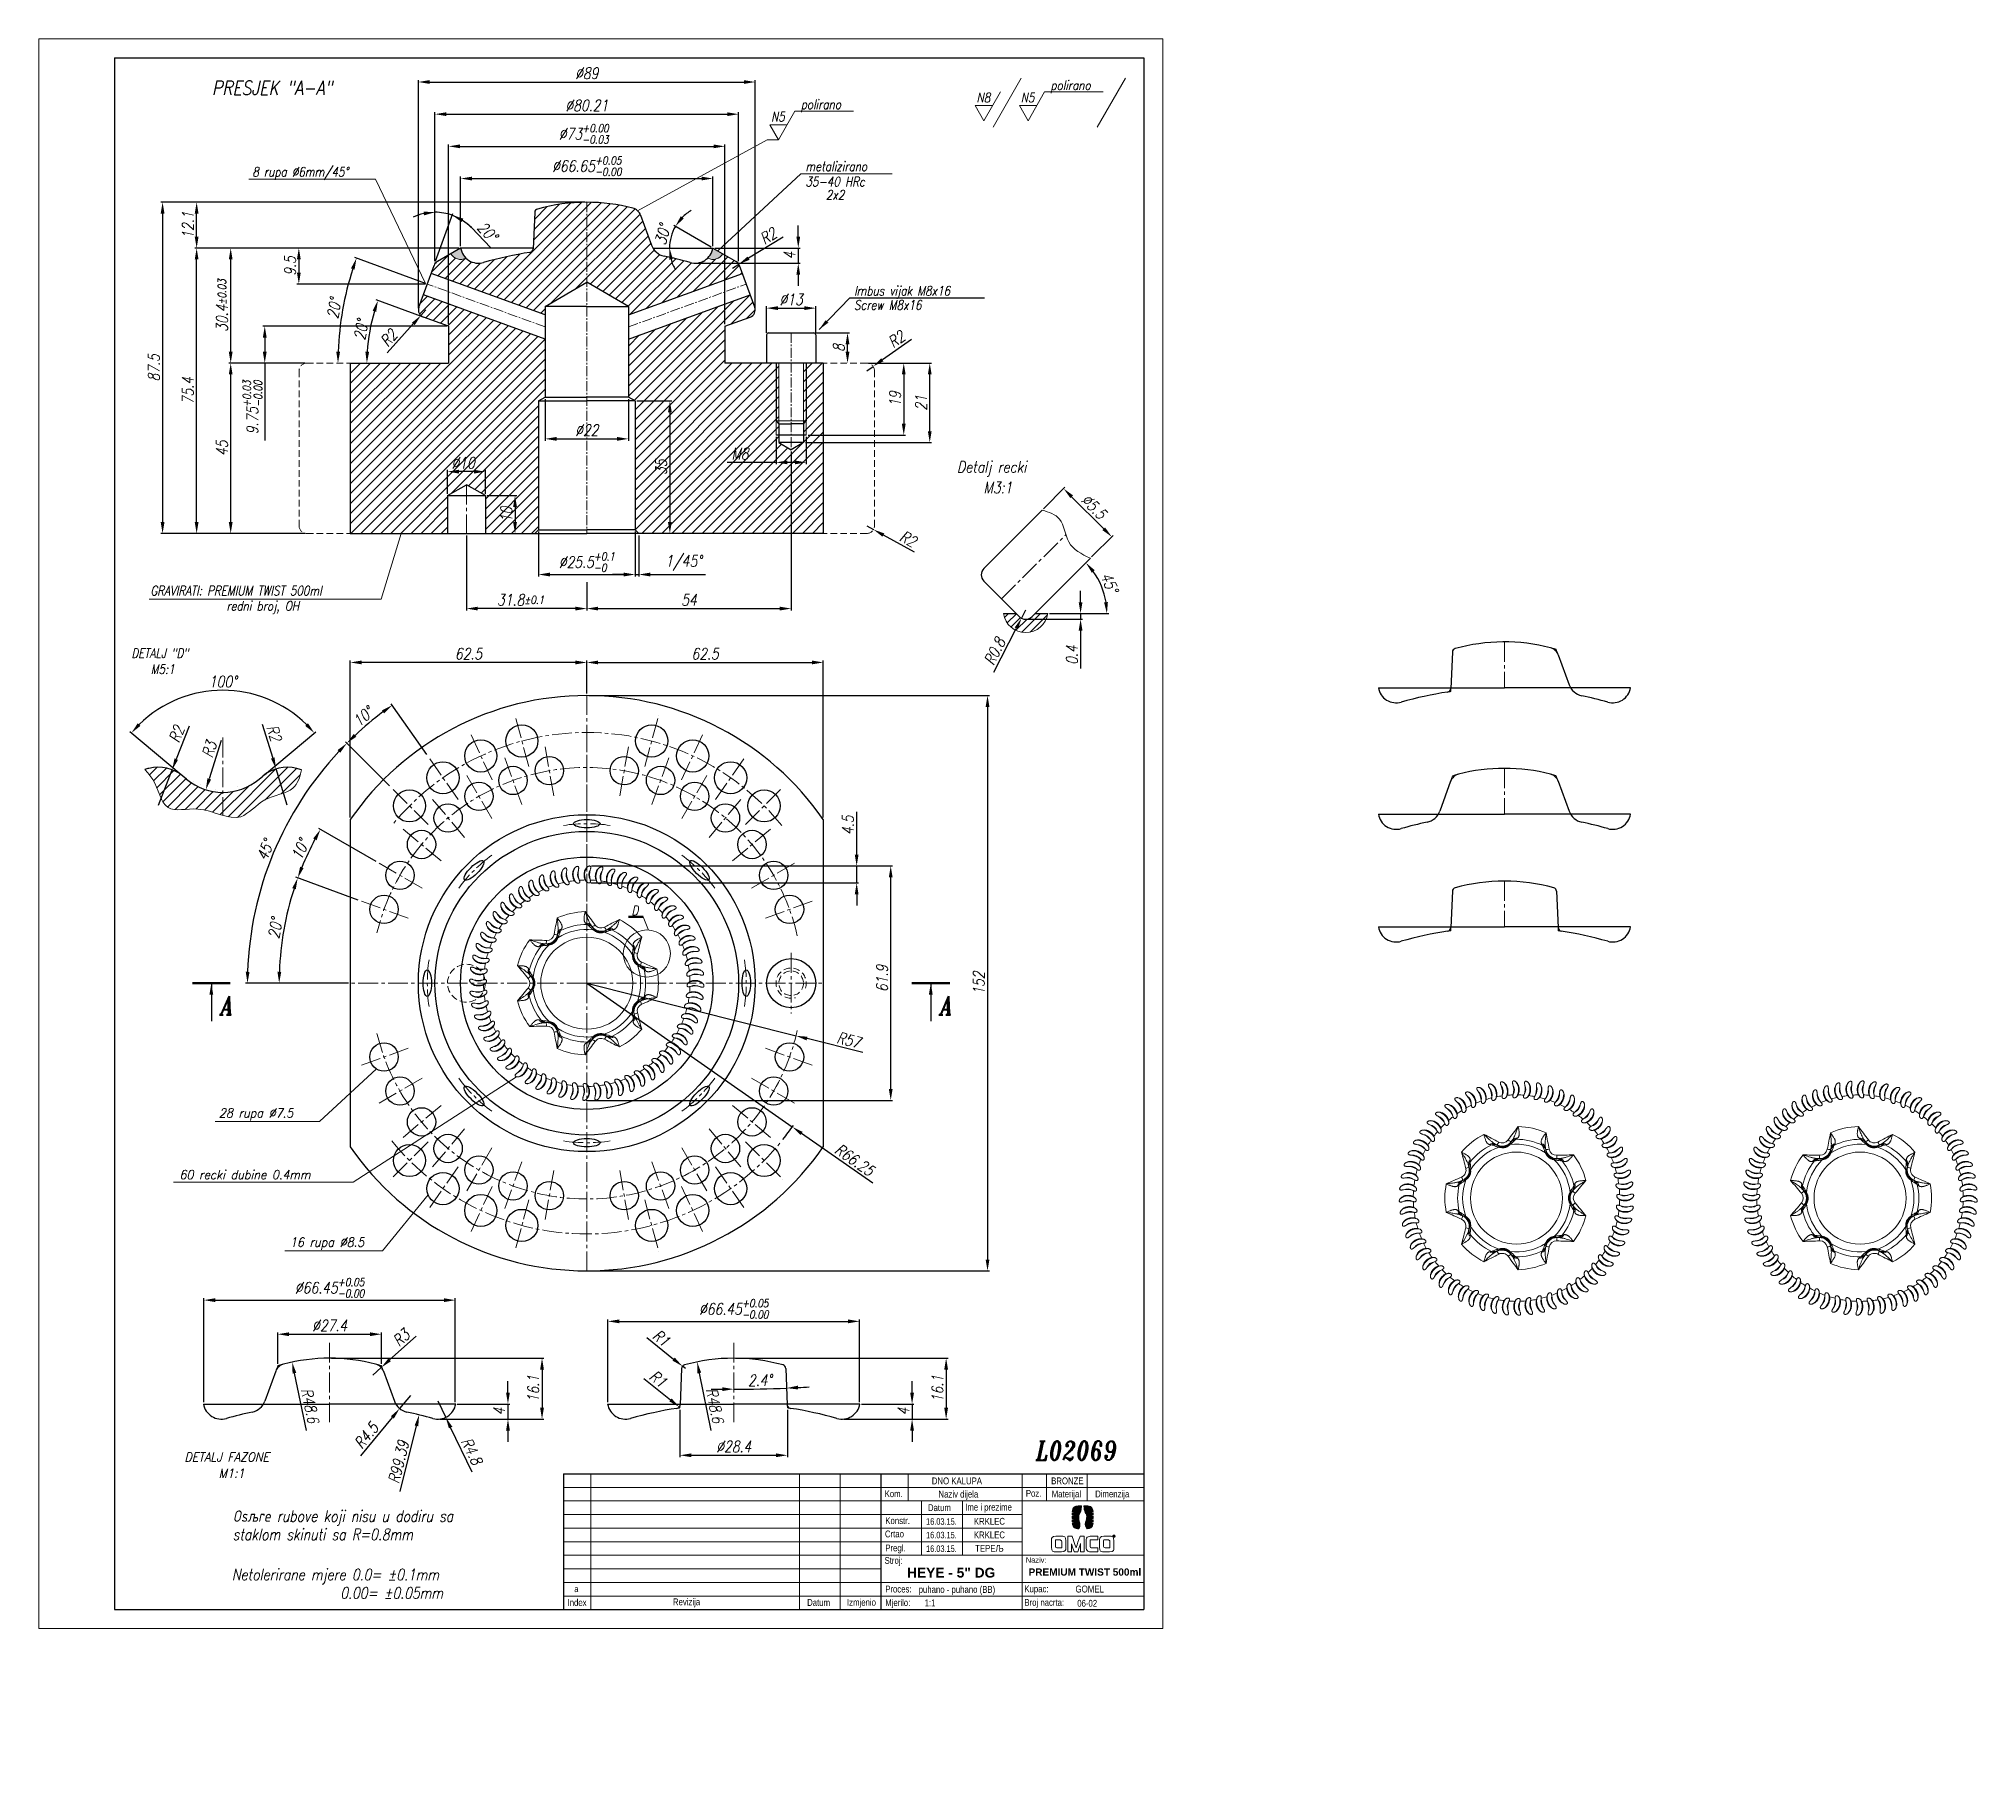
# Model space of a CAD drawing. Extents: x 89 to 601, y -20 to 440.
import ezdxf

# ---------------------------------------------------------------- set-up
doc = ezdxf.new("R2010")
doc.units = 0
doc.header["$LTSCALE"] = 7
doc.header["$MEASUREMENT"] = 0
doc.linetypes.add('CENTER2', pattern=[1.125, 0.75, -0.125, 0.125, -0.125])
doc.linetypes.add('HIDDEN', pattern=[0.375, 0.25, -0.125])
doc.layers.get('0').update_dxf_attribs({"linetype": 'CONTINUOUS', "lineweight": 15})
for name, color, linetype, lineweight in [('1', 1, 'CENTER2', 15), ('2', 2, 'HIDDEN', 15), ('3', 3, 'CONTINUOUS', 30), ('4', 5, 'CONTINUOUS', 50), ('8', 250, 'CONTINUOUS', 15)]:
    doc.layers.add(name, color=color, linetype=linetype, lineweight=lineweight)
doc.styles.add('ITALIC', font='italic.shx', dxfattribs={"width": 0.9, "height": 3})
doc.styles.add('ITALICT', font='ITALICT.shx', dxfattribs={"width": 0.8, "height": 3})
doc.styles.get("Standard").update_dxf_attribs({"font": 'isocp.shx', "height": 3})
doc.styles.add('style2', font='swissc.ttf')
doc.dimstyles.get("Standard").update_dxf_attribs({"dimtxt": 3, "dimasz": 3, "dimexe": 0.5, "dimexo": 0.5, "dimgap": 0.8, "dimtad": 1, "dimdsep": 46, "dimtxsty": 'ITALICT', "dimcen": 0.09, "dimazin": 2, "dimtfac": 1, "dimtmove": 0, "dimatfit": 3, "dimfxl": 1, "dimtolj": 1, "dimtzin": 0, "dimarcsym": 0})

msp = doc.modelspace()

# ---------------------------------------------------------------- texts
for s, height, style, width, p in [('PRESJEK "A-A"', 3.75, 'ITALICT', 0.8, (134.776, 425.191)), ('N8', 2.5, 'ITALICT', 0.8, (336.825, 423.241)), ('N5', 2.5, 'ITALICT', 0.8, (348.476, 423.241)), ('polirano', 2.5, 'ITALICT', 0.8, (356.316, 426.501)), ('N5', 2.5, 'ITALICT', 0.8, (282.503, 418.194)), ('polirano', 2.5, 'ITALICT', 0.8, (290.342, 421.453)), ('8 rupa %%C6mm/45°', 2.5, 'ITALICT', 0.8, (145.436, 403.615)), ('metalizirano', 2.5, 'ITALICT', 0.8, (291.598, 405.069)), ('35-40 HRc', 2.5, 'ITALICT', 0.8, (291.598, 401.022)), ('2x2', 2.5, 'ITALICT', 0.8, (296.997, 397.567)), ('Imbus vijak M8x16', 2.5, 'ITALICT', 0.8, (304.429, 372.215)), ('Detalj recki', 3, 'ITALICT', 0.8, (331.647, 325.416)), ('M3:1', 3, 'ITALICT', 0.8, (338.646, 319.955)), ('GRAVIRATI: PREMIUM TWIST 500ml', 2.5, 'ITALICT', 0.8, (118.517, 292.984)), ('redni broj, OH', 2.5, 'ITALICT', 0.8, (138.592, 288.944)), ('DETALJ "D"', 2.5, 'ITALICT', 0.8, (113.479, 276.463)), ('M5:1', 2.5, 'ITALICT', 0.8, (118.59, 272.224)), ('D', 2.5, 'ITALICT', 0.8, (245.635, 208.482)), ('A', 5, 'ITALICT', 0.8, (137.064, 182.122)), ('A', 5, 'ITALICT', 0.8, (327.164, 182.122)), ('28 rupa %%C7.5', 2.4, 'ITALIC', 0.9, (136.608, 155.041)), ('60 recki dubine 0.4mm', 2.4, 'ITALIC', 0.9, (126.178, 138.752)), ('16 rupa %%C8.5', 2.4, 'ITALIC', 0.9, (155.36, 120.913)), ('L02069', 5, 'ITALICT', 0.8, (352.49, 64.507)), ('DETALJ FAZONE', 2.4, 'ITALIC', 0.9, (127.494, 64.157)), ('M1:1', 2.4, 'ITALIC', 0.9, (136.53, 59.861)), ('Osљre rubove koji nisu u dodiru sa', 3, 'ITALICT', 0.8, (140.264, 48.238)), ('staklom skinuti sa R=0.8mm', 3, 'ITALICT', 0.8, (140.264, 43.381)), ('Netolerirane mjere 0.0= %%p0.1mm', 3, 'ITALICT', 0.8, (140.063, 32.779)), ('                0.00= %%p0.05mm', 3, 'ITALICT', 0.8, (140.063, 27.921))]:
    msp.add_text(s, height=height, dxfattribs=dict(style=style, width=width)).set_placement(p)
at = {"style": 'style2'}
for s, height, p in [('Kom.', 1.7938, (312.514, 54.742)), ('DNO KALUPA', 1.7938, (324.985, 58.137)), ('Naziv dijela', 1.79382, (326.741, 54.634)), ('Poz.', 1.7938, (349.821, 54.847)), ('BRONZE', 1.7938, (356.506, 58.15)), ('Materijal', 1.7938, (356.646, 54.687)), ('Dimenzija', 1.7938, (368.129, 54.691)), ('Datum', 1.7938, (323.951, 51.058)), ('Ime i prezime', 1.79382, (333.798, 51.193)), ('Konstr.', 1.7938, (312.687, 47.624)), ('16.03.15.', 1.7, (323.456, 47.459)), ('KRKLEC', 1.7938, (336.084, 47.459)), ('Crtao', 1.7938, (312.592, 44.121)), ('Pregl.', 1.7938, (312.687, 40.426)), ('16.03.15.', 1.7, (323.456, 43.871)), ('16.03.15.', 1.7, (323.456, 40.284)), ('KRKLEC', 1.7938, (336.084, 43.871)), ('TEPEЉ', 1.7938, (336.42, 40.302)), ('Stroj:', 1.7938, (312.492, 37.119)), ('Naziv:', 1.4351, (349.803, 37.426)), ('a', 1.7, (230.522, 29.655)), ('Proces:', 1.7938, (312.666, 29.557)), ('puhano - puhano (BB)', 1.79382, (321.495, 29.454)), ('Kupac:', 1.7938, (349.423, 29.618)), ('GOMEL', 1.8268, (362.93, 29.546)), ('Index', 1.7938, (228.725, 26)), ('Revizija', 1.7938, (256.572, 26.177)), ('Datum', 1.7938, (292.035, 26.013)), ('Izmjenio', 1.7938, (302.563, 26.054)), ('Mjerilo:', 1.7938, (312.666, 25.969)), ('1:1', 1.7938, (323.087, 25.914)), ('Broj nacrta:', 1.79382, (349.432, 26.028)), ('06-02', 1.7938, (363.4, 25.801))]:
    msp.add_text(s, height=height, dxfattribs=at).set_placement(p)
at = {"attachment_point": 1}
for s, insert, char_height, width in [('{\\fArial|b1|i0|c238|p34;HEYE - 5" DG}', (318.426, 36.087), 2.6, 26.63899), ('{\\fArial|b1|i0|c238|p34;PREMIUM TWIST 500ml}', (350.525, 35.907), 1.9, 34.36193)]:
    msp.add_mtext(s, dxfattribs=dict(at, insert=insert, char_height=char_height, width=width))
at = {"layer": '8', "style": 'ITALICT', "width": 0.8}
msp.add_text('Screw M8x16', height=2.5, dxfattribs=at).set_placement((304.429, 368.447))

# ---------------------------------------------------------------- blocks, each defined once
blk = doc.blocks.new('*D12')
at = {"color": 0, "lineweight": -2, "transparency": 16777216}
for p, q in [((193.7, 381.32), (193.7, 420.61)), ((196.7, 420.11), (270.91, 420.11)), ((273.91, 381.32), (273.91, 420.61))]:
    blk.add_line(p, q, dxfattribs=at)
at = {"color": 0, "transparency": 16777216}
for points in [[(196.7, 420.61), (196.7, 419.61), (193.7, 420.11)], [(270.91, 420.61), (270.91, 419.61), (273.91, 420.11)]]:
    blk.add_solid(points, dxfattribs=at)
at = {"color": 0, "transparency": 16777216, "insert": (233.81, 422.41), "char_height": 3, "attachment_point": 5, "style": 'ITALICT'}
blk.add_mtext('\\A1;%%c80.21', dxfattribs=at)
blk = doc.blocks.new('*D13')
at = {"color": 0, "lineweight": -2, "transparency": 16777216}
for p, q in [((189.31, 368.9), (189.31, 429.11)), ((192.31, 428.61), (275.31, 428.61)), ((278.31, 368.9), (278.31, 429.11))]:
    blk.add_line(p, q, dxfattribs=at)
at = {"color": 0, "transparency": 16777216}
for points in [[(192.31, 429.11), (192.31, 428.11), (189.31, 428.61)], [(275.31, 429.11), (275.31, 428.11), (278.31, 428.61)]]:
    blk.add_solid(points, dxfattribs=at)
at = {"color": 0, "transparency": 16777216, "insert": (233.81, 430.91), "char_height": 3, "attachment_point": 5, "style": 'ITALICT'}
blk.add_mtext('\\A1;%%c89', dxfattribs=at)
blk = doc.blocks.new('*D14')
at = {"color": 0, "lineweight": -2, "transparency": 16777216}
for p, q in [((197.31, 364.59), (197.31, 412.11)), ((200.31, 411.61), (267.31, 411.61)), ((270.31, 364.59), (270.31, 412.11))]:
    blk.add_line(p, q, dxfattribs=at)
at = {"color": 0, "transparency": 16777216}
for points in [[(200.31, 412.11), (200.31, 411.11), (197.31, 411.61)], [(267.31, 412.11), (267.31, 411.11), (270.31, 411.61)]]:
    blk.add_solid(points, dxfattribs=at)
at = {"color": 0, "transparency": 16777216, "insert": (232.99, 414.9), "char_height": 3, "attachment_point": 5, "style": 'ITALICT'}
blk.add_mtext('\\A1;%%c73{}{\\H0.71x;\\C3;\\S+0.00^ -0.03;}', dxfattribs=at)
blk = doc.blocks.new('*D15')
at = {"color": 0, "lineweight": -2, "transparency": 16777216}
for p, q in [((199.98, 384.74), (157.22, 384.74)), ((157.72, 381.74), (157.72, 378.24)), ((191.17, 375.24), (157.22, 375.24))]:
    blk.add_line(p, q, dxfattribs=at)
at = {"color": 0, "transparency": 16777216}
for points in [[(157.22, 381.74), (158.22, 381.74), (157.72, 384.74)], [(157.22, 378.24), (158.22, 378.24), (157.72, 375.24)]]:
    blk.add_solid(points, dxfattribs=at)
at = {"color": 0, "transparency": 16777216, "insert": (155.42, 379.99), "char_height": 3, "attachment_point": 5, "rotation": 90, "style": 'ITALICT'}
blk.add_mtext('\\A1;9.5', dxfattribs=at)
blk = doc.blocks.new('*D4')
at = {"color": 0, "lineweight": -2, "transparency": 16777216}
for p, q in [((200.48, 385.24), (200.48, 403.61)), ((203.48, 403.11), (264.13, 403.11)), ((267.13, 385.24), (267.13, 403.61))]:
    blk.add_line(p, q, dxfattribs=at)
at = {"color": 0, "transparency": 16777216}
for points in [[(203.48, 403.61), (203.48, 402.61), (200.48, 403.11)], [(264.13, 403.61), (264.13, 402.61), (267.13, 403.11)]]:
    blk.add_solid(points, dxfattribs=at)
at = {"color": 0, "transparency": 16777216, "insert": (233.81, 406.4), "char_height": 3, "attachment_point": 5, "style": 'ITALICT'}
blk.add_mtext('\\A1;%%c66.65{}{\\H0.71x;\\C3;\\S+0.05^ -0.00;}', dxfattribs=at)
blk = doc.blocks.new('*D5')
at = {"color": 0, "lineweight": -2, "transparency": 16777216}
for p, q in [((196.81, 364.09), (148.22, 364.09)), ((148.72, 361.09), (148.72, 357.34)), ((159.31, 354.34), (148.22, 354.34)), ((148.72, 354.34), (148.72, 333.92))]:
    blk.add_line(p, q, dxfattribs=at)
at = {"color": 0, "transparency": 16777216}
for points in [[(148.22, 361.09), (149.22, 361.09), (148.72, 364.09)], [(148.22, 357.34), (149.22, 357.34), (148.72, 354.34)]]:
    blk.add_solid(points, dxfattribs=at)
at = {"color": 0, "transparency": 16777216, "insert": (145.44, 342.63), "char_height": 3, "attachment_point": 5, "rotation": 90, "style": 'ITALICT'}
blk.add_mtext('\\A1;9.75{}{\\H0.71x;\\C3;\\S+0.03^ -0.00;}', dxfattribs=at)
blk = doc.blocks.new('*D6')
at = {"color": 0, "lineweight": -2, "transparency": 16777216}
for p, q in [((159.31, 354.34), (139.22, 354.34)), ((139.72, 312.34), (139.72, 351.34)), ((159.31, 309.34), (139.22, 309.34))]:
    blk.add_line(p, q, dxfattribs=at)
at = {"color": 0, "transparency": 16777216}
for points in [[(139.22, 351.34), (140.22, 351.34), (139.72, 354.34)], [(139.22, 312.34), (140.22, 312.34), (139.72, 309.34)]]:
    blk.add_solid(points, dxfattribs=at)
at = {"color": 0, "transparency": 16777216, "insert": (137.42, 331.84), "char_height": 3, "attachment_point": 5, "rotation": 90, "style": 'ITALICT'}
blk.add_mtext('\\A1;45', dxfattribs=at)
blk = doc.blocks.new('*D7')
at = {"color": 0, "lineweight": -2, "transparency": 16777216}
for p, q in [((199.98, 384.74), (139.22, 384.74)), ((139.72, 357.34), (139.72, 381.74)), ((159.31, 354.34), (139.22, 354.34))]:
    blk.add_line(p, q, dxfattribs=at)
at = {"color": 0, "transparency": 16777216}
for points in [[(139.22, 381.74), (140.22, 381.74), (139.72, 384.74)], [(139.22, 357.34), (140.22, 357.34), (139.72, 354.34)]]:
    blk.add_solid(points, dxfattribs=at)
at = {"color": 0, "transparency": 16777216, "insert": (137.42, 369.54), "char_height": 3, "attachment_point": 5, "rotation": 90, "style": 'ITALICT'}
blk.add_mtext('\\A1;30.4{}{\\H0.71x;\\C3;%%p0.03}', dxfattribs=at)
blk = doc.blocks.new('*D8')
at = {"color": 0, "lineweight": -2, "transparency": 16777216}
for p, q in [((199.98, 384.74), (130.22, 384.74)), ((130.72, 312.34), (130.72, 381.74)), ((159.31, 309.34), (130.22, 309.34))]:
    blk.add_line(p, q, dxfattribs=at)
at = {"color": 0, "transparency": 16777216}
for points in [[(130.22, 381.74), (131.22, 381.74), (130.72, 384.74)], [(130.22, 312.34), (131.22, 312.34), (130.72, 309.34)]]:
    blk.add_solid(points, dxfattribs=at)
at = {"color": 0, "transparency": 16777216, "insert": (128.42, 347.04), "char_height": 3, "attachment_point": 5, "rotation": 90, "style": 'ITALICT'}
blk.add_mtext('\\A1;75.4', dxfattribs=at)
blk = doc.blocks.new('*D9')
at = {"color": 0, "lineweight": -2, "transparency": 16777216}
for p, q in [((289.69, 387.74), (289.69, 390.74)), ((267.63, 384.74), (290.19, 384.74)), ((289.69, 384.74), (289.69, 380.74)), ((262.9, 380.74), (290.19, 380.74)), ((289.69, 377.74), (289.69, 374.74))]:
    blk.add_line(p, q, dxfattribs=at)
at = {"color": 0, "transparency": 16777216}
for points in [[(289.19, 387.74), (290.19, 387.74), (289.69, 384.74)], [(289.19, 377.74), (290.19, 377.74), (289.69, 380.74)]]:
    blk.add_solid(points, dxfattribs=at)
at = {"color": 0, "transparency": 16777216, "insert": (287.39, 382.74), "char_height": 3, "attachment_point": 5, "rotation": 90, "style": 'ITALICT'}
blk.add_mtext('\\A1;4', dxfattribs=at)
blk = doc.blocks.new('*D10')
at = {"color": 0, "lineweight": -2, "transparency": 16777216}
for p, q in [((235.06, 221.49), (314.62, 221.49)), ((314.12, 162.56), (314.12, 218.49)), ((233.65, 159.56), (314.62, 159.56))]:
    blk.add_line(p, q, dxfattribs=at)
at = {"color": 0, "transparency": 16777216}
for points in [[(313.62, 218.49), (314.62, 218.49), (314.12, 221.49)], [(313.62, 162.56), (314.62, 162.56), (314.12, 159.56)]]:
    blk.add_solid(points, dxfattribs=at)
at = {"color": 0, "transparency": 16777216, "insert": (311.82, 191.77), "char_height": 3, "attachment_point": 5, "rotation": 90, "style": 'ITALICT'}
blk.add_mtext('\\A1;61.9', dxfattribs=at)
blk = doc.blocks.new('*D11')
at = {"color": 0, "lineweight": -2, "transparency": 16777216}
for p, q in [((305.12, 224.49), (305.12, 235.83)), ((235.06, 221.49), (305.62, 221.49)), ((305.12, 217.01), (305.12, 221.49)), ((234.88, 217.01), (305.62, 217.01)), ((305.12, 214.01), (305.12, 211.01))]:
    blk.add_line(p, q, dxfattribs=at)
at = {"color": 0, "transparency": 16777216}
for points in [[(304.62, 224.49), (305.62, 224.49), (305.12, 221.49)], [(304.62, 214.01), (305.62, 214.01), (305.12, 217.01)]]:
    blk.add_solid(points, dxfattribs=at)
at = {"color": 0, "transparency": 16777216, "insert": (302.82, 232.23), "char_height": 3, "attachment_point": 5, "rotation": 90, "style": 'ITALICT'}
blk.add_mtext('\\A1;4.5', dxfattribs=at)
blk = doc.blocks.new('*D16')
at = {"color": 0, "lineweight": -2, "transparency": 16777216}
blk.add_line((190.15, 366.69), (178.15, 371.06), dxfattribs=at)
blk.add_arc((224.1, 354.34), 48.39, 163.5526, 176.4474, dxfattribs=at)
at = {"color": 0, "transparency": 16777216}
for points in [[(177.21, 368.2), (178.16, 367.88), (178.62, 370.89)], [(176.3, 357.32), (175.3, 357.35), (175.7, 354.34)]]:
    blk.add_solid(points, dxfattribs=at)
at = {"color": 0, "transparency": 16777216, "insert": (174.17, 363.14), "char_height": 3, "attachment_point": 5, "rotation": 80, "style": 'ITALICT'}
blk.add_mtext('\\A1;20°', dxfattribs=at)
blk = doc.blocks.new('*D17')
at = {"color": 0, "lineweight": -2, "transparency": 16777216}
for p, q in [((181.08, 357.07), (187.96, 364.69)), ((191.31, 368.4), (189.97, 366.92))]:
    blk.add_line(p, q, dxfattribs=at)
at = {"color": 0, "transparency": 16777216}
blk.add_solid([(187.58, 365.02), (188.33, 364.35), (189.97, 366.92)], dxfattribs=at)
at = {"color": 0, "transparency": 16777216, "insert": (181.51, 360.99), "char_height": 3, "attachment_point": 5, "rotation": 47.9094, "style": 'ITALICT'}
blk.add_mtext('\\A1;R2', dxfattribs=at)
blk = doc.blocks.new('*D18')
at = {"color": 0, "lineweight": -2, "transparency": 16777216}
blk.add_line((191.2, 375.41), (172.48, 382.22), dxfattribs=at)
blk.add_arc((249.09, 354.34), 81.03, 162.1214, 177.8786, dxfattribs=at)
at = {"color": 0, "transparency": 16777216}
for points in [[(171.5, 379.38), (172.45, 379.05), (172.95, 382.05)], [(168.62, 357.33), (167.62, 357.35), (168.06, 354.34)]]:
    blk.add_solid(points, dxfattribs=at)
at = {"color": 0, "transparency": 16777216, "insert": (167.03, 368.81), "char_height": 3, "attachment_point": 5, "rotation": 80, "style": 'ITALICT'}
blk.add_mtext('\\A1;20°', dxfattribs=at)
blk = doc.blocks.new('*D19')
at = {"color": 0, "lineweight": -2, "transparency": 16777216}
for p, q in [((132.62, 79.84), (132.62, 107.28)), ((135.62, 106.78), (196.07, 106.78)), ((199.07, 79.84), (199.07, 107.28))]:
    blk.add_line(p, q, dxfattribs=at)
at = {"color": 0, "transparency": 16777216}
for points in [[(135.62, 107.28), (135.62, 106.28), (132.62, 106.78)], [(196.07, 107.28), (196.07, 106.28), (199.07, 106.78)]]:
    blk.add_solid(points, dxfattribs=at)
at = {"color": 0, "transparency": 16777216, "insert": (165.85, 110.06), "char_height": 3, "attachment_point": 5, "style": 'ITALICT'}
blk.add_mtext('\\A1;%%c66.45{}{\\H0.71x;\\C3;\\S+0.05^ -0.00;}', dxfattribs=at)
blk = doc.blocks.new('*D22')
at = {"color": 0, "lineweight": -2, "transparency": 16777216}
for p, q in [((212.98, 82.34), (212.98, 85.34)), ((199.57, 79.34), (213.48, 79.34)), ((212.98, 79.34), (212.98, 75.34)), ((194.94, 75.34), (213.48, 75.34)), ((212.98, 72.34), (212.98, 69.34))]:
    blk.add_line(p, q, dxfattribs=at)
at = {"color": 0, "transparency": 16777216}
for points in [[(212.48, 82.34), (213.48, 82.34), (212.98, 79.34)], [(212.48, 72.34), (213.48, 72.34), (212.98, 75.34)]]:
    blk.add_solid(points, dxfattribs=at)
at = {"color": 0, "transparency": 16777216, "insert": (210.68, 77.34), "char_height": 3, "attachment_point": 5, "rotation": 90, "style": 'ITALICT'}
blk.add_mtext('\\A1;4', dxfattribs=at)
blk = doc.blocks.new('*D30')
at = {"color": 0, "lineweight": -2, "transparency": 16777216}
for p, q in [((319.59, 360.62), (311.9, 355.21)), ((307.81, 352.34), (309.44, 353.49))]:
    blk.add_line(p, q, dxfattribs=at)
at = {"color": 0, "transparency": 16777216}
blk.add_solid([(311.61, 355.62), (312.19, 354.8), (309.44, 353.49)], dxfattribs=at)
at = {"color": 0, "transparency": 16777216, "insert": (315.65, 360.66), "char_height": 3, "attachment_point": 5, "rotation": 35.1086, "style": 'ITALICT'}
blk.add_mtext('\\A1;R2', dxfattribs=at)
blk = doc.blocks.new('*D31')
at = {"color": 0, "lineweight": -2, "transparency": 16777216}
for p, q in [((307.81, 311.34), (309.56, 310.37)), ((320.4, 304.36), (312.18, 308.91))]:
    blk.add_line(p, q, dxfattribs=at)
at = {"color": 0, "transparency": 16777216}
blk.add_solid([(312.42, 309.35), (311.94, 308.48), (309.56, 310.37)], dxfattribs=at)
at = {"color": 0, "transparency": 16777216, "insert": (318.72, 307.92), "char_height": 3, "attachment_point": 5, "rotation": 330.9977, "style": 'ITALICT'}
blk.add_mtext('\\A1;R2', dxfattribs=at)
blk = doc.blocks.new('*D32')
at = {"color": 0, "lineweight": -2, "transparency": 16777216}
for p, q in [((202.01, 308.84), (202.01, 288.99)), ((233.81, 296.47), (233.81, 288.99)), ((230.81, 289.49), (205.01, 289.49))]:
    blk.add_line(p, q, dxfattribs=at)
at = {"color": 0, "transparency": 16777216}
for points in [[(205.01, 289.99), (205.01, 288.99), (202.01, 289.49)], [(230.81, 289.99), (230.81, 288.99), (233.81, 289.49)]]:
    blk.add_solid(points, dxfattribs=at)
at = {"color": 0, "transparency": 16777216, "insert": (216.31, 291.79), "char_height": 3, "attachment_point": 5, "style": 'ITALICT'}
blk.add_mtext('\\A1;31.8{}{\\H0.71x;\\C3;%%p0.1}', dxfattribs=at)
blk = doc.blocks.new('*D33')
at = {"color": 0, "lineweight": -2, "transparency": 16777216}
for p, q in [((207.51, 319.34), (215.35, 319.34)), ((214.85, 316.34), (214.85, 312.34))]:
    blk.add_line(p, q, dxfattribs=at)
at = {"color": 0, "transparency": 16777216}
for points in [[(214.35, 316.34), (215.35, 316.34), (214.85, 319.34)], [(214.35, 312.34), (215.35, 312.34), (214.85, 309.34)]]:
    blk.add_solid(points, dxfattribs=at)
at = {"color": 0, "transparency": 16777216, "insert": (212.55, 314.34), "char_height": 3, "attachment_point": 5, "rotation": 90, "style": 'ITALICT'}
blk.add_mtext('\\A1;10', dxfattribs=at)
blk = doc.blocks.new('*D34')
at = {"color": 0, "lineweight": -2, "transparency": 16777216}
for p, q in [((197.01, 319.84), (197.01, 326.17)), ((204.01, 325.67), (200.01, 325.67)), ((207.01, 319.84), (207.01, 326.17))]:
    blk.add_line(p, q, dxfattribs=at)
at = {"color": 0, "transparency": 16777216}
for points in [[(200.01, 326.17), (200.01, 325.17), (197.01, 325.67)], [(204.01, 326.17), (204.01, 325.17), (207.01, 325.67)]]:
    blk.add_solid(points, dxfattribs=at)
at = {"color": 0, "transparency": 16777216, "insert": (201.13, 327.97), "char_height": 3, "attachment_point": 5, "style": 'ITALICT'}
blk.add_mtext('\\A1;%%c10', dxfattribs=at)
blk = doc.blocks.new('*D35')
at = {"color": 0, "lineweight": -2, "transparency": 16777216}
for p, q in [((281.31, 362.34), (281.31, 369.37)), ((284.31, 368.87), (291.31, 368.87)), ((294.31, 362.34), (294.31, 369.37))]:
    blk.add_line(p, q, dxfattribs=at)
at = {"color": 0, "transparency": 16777216}
for points in [[(284.31, 369.37), (284.31, 368.37), (281.31, 368.87)], [(291.31, 369.37), (291.31, 368.37), (294.31, 368.87)]]:
    blk.add_solid(points, dxfattribs=at)
at = {"color": 0, "transparency": 16777216, "insert": (287.81, 371.17), "char_height": 3, "attachment_point": 5, "style": 'ITALICT'}
blk.add_mtext('\\A1;%%c13', dxfattribs=at)
blk = doc.blocks.new('*D36')
at = {"color": 0, "lineweight": -2, "transparency": 16777216}
for p, q in [((283.81, 334.84), (283.81, 327.62)), ((291.81, 334.84), (291.81, 327.62)), ((283.81, 328.12), (270.89, 328.12)), ((288.81, 328.12), (286.81, 328.12))]:
    blk.add_line(p, q, dxfattribs=at)
at = {"color": 0, "transparency": 16777216}
for points in [[(286.81, 328.62), (286.81, 327.62), (283.81, 328.12)], [(288.81, 328.62), (288.81, 327.62), (291.81, 328.12)]]:
    blk.add_solid(points, dxfattribs=at)
at = {"color": 0, "transparency": 16777216, "insert": (274.32, 330.42), "char_height": 3, "attachment_point": 5, "style": 'ITALICT'}
blk.add_mtext('\\A1;M8', dxfattribs=at)
blk = doc.blocks.new('*D37')
at = {"color": 0, "lineweight": -2, "transparency": 16777216}
for p, q in [((294.31, 362.34), (303.2, 362.34)), ((302.7, 357.34), (302.7, 359.34))]:
    blk.add_line(p, q, dxfattribs=at)
at = {"color": 0, "transparency": 16777216}
for points in [[(302.2, 359.34), (303.2, 359.34), (302.7, 362.34)], [(302.2, 357.34), (303.2, 357.34), (302.7, 354.34)]]:
    blk.add_solid(points, dxfattribs=at)
at = {"color": 0, "transparency": 16777216, "insert": (300.4, 358.34), "char_height": 3, "attachment_point": 5, "rotation": 90, "style": 'ITALICT'}
blk.add_mtext('\\A1;8', dxfattribs=at)
blk = doc.blocks.new('*D38')
at = {"color": 0, "lineweight": -2, "transparency": 16777216}
for p, q in [((308.31, 354.34), (318.06, 354.34)), ((317.56, 351.34), (317.56, 338.34)), ((292.31, 335.34), (318.06, 335.34))]:
    blk.add_line(p, q, dxfattribs=at)
at = {"color": 0, "transparency": 16777216}
for points in [[(317.06, 351.34), (318.06, 351.34), (317.56, 354.34)], [(317.06, 338.34), (318.06, 338.34), (317.56, 335.34)]]:
    blk.add_solid(points, dxfattribs=at)
at = {"color": 0, "transparency": 16777216, "insert": (315.26, 344.84), "char_height": 3, "attachment_point": 5, "rotation": 90, "style": 'ITALICT'}
blk.add_mtext('\\A1;19', dxfattribs=at)
blk = doc.blocks.new('*D39')
at = {"color": 0, "lineweight": -2, "transparency": 16777216}
for p, q in [((308.31, 354.34), (324.93, 354.34)), ((324.43, 336.34), (324.43, 351.34)), ((291.56, 333.34), (324.93, 333.34))]:
    blk.add_line(p, q, dxfattribs=at)
at = {"color": 0, "transparency": 16777216}
for points in [[(323.93, 351.34), (324.93, 351.34), (324.43, 354.34)], [(323.93, 336.34), (324.93, 336.34), (324.43, 333.34)]]:
    blk.add_solid(points, dxfattribs=at)
at = {"color": 0, "transparency": 16777216, "insert": (322.13, 343.84), "char_height": 3, "attachment_point": 5, "rotation": 90, "style": 'ITALICT'}
blk.add_mtext('\\A1;21', dxfattribs=at)
blk = doc.blocks.new('*D40')
at = {"color": 0, "lineweight": -2, "transparency": 16777216}
for p, q in [((287.81, 330.96), (287.81, 288.99)), ((233.81, 296.47), (233.81, 288.99)), ((236.81, 289.49), (284.81, 289.49))]:
    blk.add_line(p, q, dxfattribs=at)
at = {"color": 0, "transparency": 16777216}
for points in [[(236.81, 289.99), (236.81, 288.99), (233.81, 289.49)], [(284.81, 289.99), (284.81, 288.99), (287.81, 289.49)]]:
    blk.add_solid(points, dxfattribs=at)
at = {"color": 0, "transparency": 16777216, "insert": (260.81, 291.79), "char_height": 3, "attachment_point": 5, "style": 'ITALICT'}
blk.add_mtext('\\A1;54', dxfattribs=at)
blk = doc.blocks.new('*D41')
at = {"color": 0, "lineweight": -2, "transparency": 16777216}
for p, q in [((222.81, 344.85), (222.81, 333.83)), ((244.81, 344.85), (244.81, 333.83)), ((225.81, 334.33), (241.81, 334.33))]:
    blk.add_line(p, q, dxfattribs=at)
at = {"color": 0, "transparency": 16777216}
for points in [[(225.81, 334.83), (225.81, 333.83), (222.81, 334.33)], [(241.81, 334.83), (241.81, 333.83), (244.81, 334.33)]]:
    blk.add_solid(points, dxfattribs=at)
at = {"color": 0, "transparency": 16777216, "insert": (233.81, 336.63), "char_height": 3, "attachment_point": 5, "style": 'ITALICT'}
blk.add_mtext('\\A1;%%c22', dxfattribs=at)
blk = doc.blocks.new('*D42')
at = {"color": 0, "lineweight": -2, "transparency": 16777216}
for p, q in [((221.06, 309.84), (221.06, 297.99)), ((246.56, 309.84), (246.56, 297.99)), ((224.06, 298.49), (243.56, 298.49))]:
    blk.add_line(p, q, dxfattribs=at)
at = {"color": 0, "transparency": 16777216}
for points in [[(224.06, 298.99), (224.06, 297.99), (221.06, 298.49)], [(243.56, 298.99), (243.56, 297.99), (246.56, 298.49)]]:
    blk.add_solid(points, dxfattribs=at)
at = {"color": 0, "transparency": 16777216, "insert": (233.81, 301.77), "char_height": 3, "attachment_point": 5, "style": 'ITALICT'}
blk.add_mtext('\\A1;%%c25.5{}{\\H0.71x;\\C3;\\S+0.1^ -0;}', dxfattribs=at)
blk = doc.blocks.new('*D43')
at = {"color": 0, "lineweight": -2, "transparency": 16777216}
for p, q in [((247.56, 308.84), (247.56, 297.99)), ((243.56, 298.49), (240.56, 298.49)), ((246.56, 298.49), (247.56, 298.49)), ((250.56, 298.49), (265.21, 298.49))]:
    blk.add_line(p, q, dxfattribs=at)
at = {"color": 0, "transparency": 16777216}
for points in [[(243.56, 298.99), (243.56, 297.99), (246.56, 298.49)], [(250.56, 298.99), (250.56, 297.99), (247.56, 298.49)]]:
    blk.add_solid(points, dxfattribs=at)
at = {"color": 0, "transparency": 16777216, "insert": (259.39, 301.57), "char_height": 3, "attachment_point": 5, "style": 'ITALICT'}
blk.add_mtext('\\A1;1/45%%d', dxfattribs=at)
blk = doc.blocks.new('*D45')
at = {"color": 0, "lineweight": -2, "transparency": 16777216}
for p, q in [((247.06, 344.34), (256.26, 344.34)), ((255.76, 341.34), (255.76, 312.34))]:
    blk.add_line(p, q, dxfattribs=at)
at = {"color": 0, "transparency": 16777216}
for points in [[(255.26, 341.34), (256.26, 341.34), (255.76, 344.34)], [(255.26, 312.34), (256.26, 312.34), (255.76, 309.34)]]:
    blk.add_solid(points, dxfattribs=at)
at = {"color": 0, "transparency": 16777216, "insert": (253.46, 326.84), "char_height": 3, "attachment_point": 5, "rotation": 90, "style": 'ITALICT'}
blk.add_mtext('\\A1;35', dxfattribs=at)
blk = doc.blocks.new('*D56')
at = {"color": 0, "lineweight": -2, "transparency": 16777216}
for p, q in [((234.31, 266.52), (340.2, 266.52)), ((339.7, 263.52), (339.7, 117.52)), ((234.31, 114.52), (340.2, 114.52))]:
    blk.add_line(p, q, dxfattribs=at)
at = {"color": 0, "transparency": 16777216}
for points in [[(339.2, 263.52), (340.2, 263.52), (339.7, 266.52)], [(339.2, 117.52), (340.2, 117.52), (339.7, 114.52)]]:
    blk.add_solid(points, dxfattribs=at)
at = {"color": 0, "transparency": 16777216, "insert": (337.4, 190.52), "char_height": 3, "attachment_point": 5, "rotation": 90, "style": 'ITALICT'}
blk.add_mtext('\\A1;152', dxfattribs=at)
blk = doc.blocks.new('*D57')
at = {"color": 0, "lineweight": -2, "transparency": 16777216}
for p, q in [((171.31, 234.26), (171.31, 275.76)), ((230.81, 275.26), (174.31, 275.26)), ((233.81, 267.02), (233.81, 275.76))]:
    blk.add_line(p, q, dxfattribs=at)
at = {"color": 0, "transparency": 16777216}
for points in [[(174.31, 275.76), (174.31, 274.76), (171.31, 275.26)], [(230.81, 275.76), (230.81, 274.76), (233.81, 275.26)]]:
    blk.add_solid(points, dxfattribs=at)
at = {"color": 0, "transparency": 16777216, "insert": (202.56, 277.56), "char_height": 3, "attachment_point": 5, "style": 'ITALICT'}
blk.add_mtext('\\A1;62.5', dxfattribs=at)
blk = doc.blocks.new('*D58')
at = {"color": 0, "lineweight": -2, "transparency": 16777216}
for p, q in [((233.81, 267.02), (233.81, 275.76)), ((236.81, 275.26), (293.31, 275.26)), ((296.31, 234.26), (296.31, 275.76))]:
    blk.add_line(p, q, dxfattribs=at)
at = {"color": 0, "transparency": 16777216}
for points in [[(236.81, 275.76), (236.81, 274.76), (233.81, 275.26)], [(293.31, 275.76), (293.31, 274.76), (296.31, 275.26)]]:
    blk.add_solid(points, dxfattribs=at)
at = {"color": 0, "transparency": 16777216, "insert": (265.06, 277.56), "char_height": 3, "attachment_point": 5, "style": 'ITALICT'}
blk.add_mtext('\\A1;62.5', dxfattribs=at)
blk = doc.blocks.new('*D59')
at = {"color": 0, "lineweight": -2, "transparency": 16777216}
for p, q in [((233.81, 190.52), (289.09, 176.62)), ((306.79, 172.17), (292, 175.89))]:
    blk.add_line(p, q, dxfattribs=at)
at = {"color": 0, "transparency": 16777216}
blk.add_solid([(292.12, 176.38), (291.87, 175.41), (289.09, 176.62)], dxfattribs=at)
at = {"color": 0, "transparency": 16777216, "insert": (303.03, 175.49), "char_height": 3, "attachment_point": 5, "rotation": 345.8882, "style": 'ITALICT'}
blk.add_mtext('\\A1;R57', dxfattribs=at)
blk = doc.blocks.new('*D60')
at = {"color": 0, "lineweight": -2, "transparency": 16777216}
for p, q in [((233.81, 190.52), (288.1, 152.55)), ((309.38, 137.67), (290.56, 150.83))]:
    blk.add_line(p, q, dxfattribs=at)
blk.add_arc((233.81, 190.52), 66.25, 321.4891, 325.4645, dxfattribs=at)
at = {"color": 0, "transparency": 16777216}
blk.add_solid([(290.84, 151.24), (290.27, 150.42), (288.1, 152.55)], dxfattribs=at)
at = {"color": 0, "transparency": 16777216, "insert": (304.56, 143.84), "char_height": 3, "attachment_point": 5, "rotation": 325.032, "style": 'ITALICT'}
blk.add_mtext('\\A1;R66.25', dxfattribs=at)
blk = doc.blocks.new('*D61')
at = {"color": 0, "lineweight": -2, "transparency": 16777216}
for p, q in [((178.17, 222.64), (162.99, 231.4)), ((173.43, 212.49), (156.97, 218.49))]:
    blk.add_line(p, q, dxfattribs=at)
blk.add_arc((233.81, 190.52), 81.27, 152.1152, 157.8848, dxfattribs=at)
at = {"color": 0, "transparency": 16777216}
for points in [[(161.54, 228.77), (162.41, 228.29), (163.43, 231.15)], [(158.98, 220.94), (158.05, 221.29), (157.44, 218.32)]]:
    blk.add_solid(points, dxfattribs=at)
at = {"color": 0, "transparency": 16777216, "insert": (158.07, 225.84), "char_height": 3, "attachment_point": 5, "rotation": 65, "style": 'ITALICT'}
blk.add_mtext('\\A1;10°', dxfattribs=at)
blk = doc.blocks.new('*D62')
at = {"color": 0, "lineweight": -2, "transparency": 16777216}
for p, q in [((173.43, 212.49), (156.95, 218.49)), ((170.81, 190.52), (152.02, 190.52))]:
    blk.add_line(p, q, dxfattribs=at)
blk.add_arc((233.81, 190.52), 81.29, 162.1147, 177.8853, dxfattribs=at)
at = {"color": 0, "transparency": 16777216}
for points in [[(155.98, 215.65), (156.92, 215.32), (157.42, 218.32)], [(153.08, 193.51), (152.08, 193.53), (152.52, 190.52)]]:
    blk.add_solid(points, dxfattribs=at)
at = {"color": 0, "transparency": 16777216, "insert": (151.49, 205.03), "char_height": 3, "attachment_point": 5, "rotation": 80, "style": 'ITALICT'}
blk.add_mtext('\\A1;20°', dxfattribs=at)
blk = doc.blocks.new('*D63')
at = {"color": 0, "lineweight": -2, "transparency": 16777216}
for p, q in [((181.66, 242.67), (170.05, 254.27)), ((170.81, 190.52), (143.65, 190.52))]:
    blk.add_line(p, q, dxfattribs=at)
blk.add_arc((233.81, 190.52), 89.66, 136.9171, 178.0829, dxfattribs=at)
at = {"color": 0, "transparency": 16777216}
for points in [[(167.96, 252.11), (168.68, 251.42), (170.41, 253.92)], [(144.7, 193.51), (143.7, 193.53), (144.15, 190.52)]]:
    blk.add_solid(points, dxfattribs=at)
at = {"color": 0, "transparency": 16777216, "insert": (148.85, 225.71), "char_height": 3, "attachment_point": 5, "rotation": 67.5, "style": 'ITALICT'}
blk.add_mtext('\\A1;45°', dxfattribs=at)
blk = doc.blocks.new('*D64')
at = {"color": 0, "lineweight": -2, "transparency": 16777216}
for p, q in [((191.51, 250.93), (182.1, 264.37)), ((181.66, 242.67), (170.06, 254.27))]:
    blk.add_line(p, q, dxfattribs=at)
blk.add_arc((233.81, 190.52), 89.66, 126.9173, 133.0827, dxfattribs=at)
at = {"color": 0, "transparency": 16777216}
for points in [[(179.66, 262.6), (180.25, 261.79), (182.38, 263.96)], [(172.92, 255.64), (172.22, 256.36), (170.41, 253.92)]]:
    blk.add_solid(points, dxfattribs=at)
at = {"color": 0, "transparency": 16777216, "insert": (174.7, 260.96), "char_height": 3, "attachment_point": 5, "rotation": 40, "style": 'ITALICT'}
blk.add_mtext('\\A1;10°', dxfattribs=at)
blk = doc.blocks.new('*D66')
at = {"color": 0, "lineweight": -2, "transparency": 16777216}
for p, q in [((193.7, 381.82), (193.7, 394.71)), ((193.87, 381.29), (198.45, 393.87)), ((203.31, 390.14), (208.48, 384.8))]:
    blk.add_line(p, q, dxfattribs=at)
for start, end in [(102.8697, 115.7393), (70, 90), (44.0946, 70), (44.2607, 57.1303)]:
    blk.add_arc((193.7, 380.82), 13.38, start, end, dxfattribs=at)
at = {"color": 0, "transparency": 16777216}
for points in [[(190.66, 394.37), (190.78, 393.37), (193.7, 394.21)], [(200.74, 391.62), (201.19, 392.51), (198.28, 393.4)]]:
    blk.add_solid(points, dxfattribs=at)
at = {"color": 0, "transparency": 16777216, "insert": (207.55, 389.07), "char_height": 3, "attachment_point": 5, "rotation": 314.0946, "style": 'ITALICT'}
blk.add_mtext('\\A1;20°', dxfattribs=at)
blk = doc.blocks.new('*D67')
at = {"color": 0, "lineweight": -2, "transparency": 16777216}
for p, q in [((285.68, 387.64), (276.55, 382.06)), ((272.28, 379.45), (273.99, 380.5))]:
    blk.add_line(p, q, dxfattribs=at)
at = {"color": 0, "transparency": 16777216}
blk.add_solid([(276.29, 382.49), (276.81, 381.63), (273.99, 380.5)], dxfattribs=at)
at = {"color": 0, "transparency": 16777216, "insert": (281.75, 387.93), "char_height": 3, "attachment_point": 5, "rotation": 31.4255, "style": 'ITALICT'}
blk.add_mtext('\\A1;R2', dxfattribs=at)
blk = doc.blocks.new('*D69')
at = {"color": 0, "lineweight": -2, "transparency": 16777216}
blk.add_line((266.7, 384.99), (256.77, 390.72), dxfattribs=at)
for start, end in [(119.9246, 134.9623), (150, 180), (195.0377, 210.0754)]:
    blk.add_arc((267.13, 384.74), 11.46, start, end, dxfattribs=at)
at = {"color": 0, "transparency": 16777216}
for points in [[(259.43, 392.54), (258.64, 393.15), (257.2, 390.47)], [(255.57, 381.7), (256.56, 381.83), (255.67, 384.74)]]:
    blk.add_solid(points, dxfattribs=at)
at = {"color": 0, "transparency": 16777216, "insert": (253.84, 388.3), "char_height": 3, "attachment_point": 5, "rotation": 75, "style": 'ITALICT'}
blk.add_mtext('\\A1;30°', dxfattribs=at)
blk = doc.blocks.new('*D70')
at = {"color": 0, "lineweight": -2, "transparency": 16777216}
for p, q in [((233.31, 396.84), (130.22, 396.84)), ((130.72, 387.74), (130.72, 393.84)), ((199.98, 384.74), (130.22, 384.74))]:
    blk.add_line(p, q, dxfattribs=at)
at = {"color": 0, "transparency": 16777216}
for points in [[(130.22, 393.84), (131.22, 393.84), (130.72, 396.84)], [(130.22, 387.74), (131.22, 387.74), (130.72, 384.74)]]:
    blk.add_solid(points, dxfattribs=at)
at = {"color": 0, "transparency": 16777216, "insert": (128.42, 390.79), "char_height": 3, "attachment_point": 5, "rotation": 90, "style": 'ITALICT'}
blk.add_mtext('\\A1;12.1', dxfattribs=at)
blk = doc.blocks.new('*D71')
at = {"color": 0, "lineweight": -2, "transparency": 16777216}
for p, q in [((233.31, 396.84), (121.22, 396.84)), ((121.72, 393.84), (121.72, 312.34)), ((159.31, 309.34), (121.22, 309.34))]:
    blk.add_line(p, q, dxfattribs=at)
at = {"color": 0, "transparency": 16777216}
for points in [[(121.22, 393.84), (122.22, 393.84), (121.72, 396.84)], [(121.22, 312.34), (122.22, 312.34), (121.72, 309.34)]]:
    blk.add_solid(points, dxfattribs=at)
at = {"color": 0, "transparency": 16777216, "insert": (119.42, 353.09), "char_height": 3, "attachment_point": 5, "rotation": 90, "style": 'ITALICT'}
blk.add_mtext('\\A1;87.5', dxfattribs=at)
blk = doc.blocks.new('*U72')
at = {"layer": '1'}
blk.add_arc((42.14, 0), 42.14, 171.5767, 188.4233, dxfattribs=at)
at = {"layer": '3'}
blk.add_ellipse((0, 0), major_axis=(0, 3.5), ratio=0.316357, dxfattribs=at)
blk = doc.blocks.new('*U73')
at = {"color": 0, "linetype": 'ByBlock', "lineweight": -2}
for p, rotation in [((233.81, 232.66), 270), ((204.01, 220.32), 315.0000000000001), ((263.6, 220.32), 225.0000000000001), ((275.95, 190.52), 180), ((204.01, 160.72), 45), ((263.6, 160.72), 135), ((233.81, 148.38), 90)]:
    blk.add_blockref('*U72', p, dxfattribs=dict(at, rotation=rotation))
blk.add_blockref('*U72', (191.67, 190.52), dxfattribs=at)
blk = doc.blocks.new('*D78')
at = {"color": 0, "linetype": 'ByBlock', "lineweight": -2, "transparency": 16777216}
for p, q in [((349.76, 289.07), (348.66, 286.94)), ((341.34, 272.65), (347.29, 284.27))]:
    blk.add_line(p, q, dxfattribs=at)
at = {"color": 0, "transparency": 16777216}
blk.add_solid([(346.85, 284.49), (347.74, 284.04), (348.66, 286.94)], dxfattribs=at)
at = {"color": 0, "transparency": 16777216, "insert": (341.58, 278.17), "char_height": 3, "attachment_point": 5, "rotation": 62.8566, "style": 'ITALICT'}
blk.add_mtext('\\A1;R0.8', dxfattribs=at)
blk = doc.blocks.new('*D79')
at = {"color": 0, "linetype": 'ByBlock', "lineweight": -2, "transparency": 16777216}
blk.add_line((356.1, 288.17), (371.74, 288.17), dxfattribs=at)
blk.add_arc((352.25, 288.17), 18.99, 9.0627, 35.9373, dxfattribs=at)
at = {"color": 0, "transparency": 16777216}
for points in [[(367.24, 298.99), (368, 299.64), (365.68, 301.6)], [(371.5, 291.2), (370.5, 291.12), (371.24, 288.17)]]:
    blk.add_solid(points, dxfattribs=at)
at = {"color": 0, "transparency": 16777216, "insert": (371.92, 296.32), "char_height": 3, "attachment_point": 5, "rotation": 292.5, "style": 'ITALICT'}
blk.add_mtext('\\A1;45°', dxfattribs=at)
blk = doc.blocks.new('*D80')
at = {"color": 0, "linetype": 'ByBlock', "lineweight": -2, "transparency": 16777216}
for p, q in [((354.49, 315.86), (360.15, 321.53)), ((361.92, 319.06), (370.41, 310.57)), ((367.21, 303.13), (372.88, 308.8))]:
    blk.add_line(p, q, dxfattribs=at)
at = {"color": 0, "transparency": 16777216}
for points in [[(362.28, 319.41), (361.57, 318.7), (359.8, 321.18)], [(370.76, 310.92), (370.05, 310.22), (372.53, 308.45)]]:
    blk.add_solid(points, dxfattribs=at)
at = {"color": 0, "transparency": 16777216, "insert": (367.79, 316.44), "char_height": 3, "attachment_point": 5, "rotation": 315, "style": 'ITALICT'}
blk.add_mtext('\\A1;%%c5.5', dxfattribs=at)
blk = doc.blocks.new('*D81')
at = {"color": 0, "lineweight": -2, "transparency": 16777216}
for p, q in [((364.28, 291.17), (364.28, 294.17)), ((356.1, 288.17), (364.78, 288.17)), ((364.28, 288.17), (364.28, 286.67)), ((350.26, 286.67), (364.78, 286.67)), ((364.28, 283.67), (364.28, 273.7))]:
    blk.add_line(p, q, dxfattribs=at)
at = {"color": 0, "transparency": 16777216}
for points in [[(363.78, 291.17), (364.78, 291.17), (364.28, 288.17)], [(363.78, 283.67), (364.78, 283.67), (364.28, 286.67)]]:
    blk.add_solid(points, dxfattribs=at)
at = {"color": 0, "transparency": 16777216, "insert": (361.98, 277.19), "char_height": 3, "attachment_point": 5, "rotation": 90, "style": 'ITALICT'}
blk.add_mtext('\\A1;0.4', dxfattribs=at)
blk = doc.blocks.new('*D82')
at = {"color": 0, "lineweight": -2, "transparency": 16777216}
for p, q in [((194.44, 80.14), (196.53, 75.82)), ((203.54, 61.37), (197.84, 73.12))]:
    blk.add_line(p, q, dxfattribs=at)
at = {"color": 0, "transparency": 16777216}
blk.add_solid([(198.29, 73.34), (197.39, 72.9), (196.53, 75.82)], dxfattribs=at)
at = {"color": 0, "transparency": 16777216, "insert": (203.42, 66.9), "char_height": 3, "attachment_point": 5, "rotation": 295.8757, "style": 'ITALICT'}
blk.add_mtext('\\A1;R4.8', dxfattribs=at)
blk = doc.blocks.new('*D83')
at = {"color": 0, "lineweight": -2, "transparency": 16777216}
blk.add_line((184.54, 56.22), (188.79, 73.57), dxfattribs=at)
at = {"color": 0, "transparency": 16777216}
blk.add_solid([(188.31, 73.69), (189.28, 73.45), (189.51, 76.48)], dxfattribs=at)
at = {"color": 0, "transparency": 16777216, "insert": (184.08, 63.99), "char_height": 3, "attachment_point": 5, "rotation": 76.2281, "style": 'ITALICT'}
blk.add_mtext('\\A1;R99.39', dxfattribs=at)
blk = doc.blocks.new('*D84')
at = {"color": 0, "lineweight": -2, "transparency": 16777216}
for p, q in [((166.35, 91.44), (222.48, 91.44)), ((221.98, 88.44), (221.98, 78.34)), ((194.94, 75.34), (222.48, 75.34))]:
    blk.add_line(p, q, dxfattribs=at)
at = {"color": 0, "transparency": 16777216}
for points in [[(221.48, 88.44), (222.48, 88.44), (221.98, 91.44)], [(221.48, 78.34), (222.48, 78.34), (221.98, 75.34)]]:
    blk.add_solid(points, dxfattribs=at)
at = {"color": 0, "transparency": 16777216, "insert": (219.68, 83.39), "char_height": 3, "attachment_point": 5, "rotation": 90, "style": 'ITALICT'}
blk.add_mtext('\\A1;16.1', dxfattribs=at)
blk = doc.blocks.new('*D85')
at = {"color": 0, "lineweight": -2, "transparency": 16777216}
blk.add_line((159.71, 72.35), (156.56, 87.48), dxfattribs=at)
at = {"color": 0, "transparency": 16777216}
blk.add_solid([(157.05, 87.58), (156.07, 87.38), (155.95, 90.42)], dxfattribs=at)
at = {"color": 0, "transparency": 16777216, "insert": (160.69, 78.92), "char_height": 3, "attachment_point": 5, "rotation": 281.7514, "style": 'ITALICT'}
blk.add_mtext('\\A1;R48.6', dxfattribs=at)
blk = doc.blocks.new('*D86')
at = {"color": 0, "lineweight": -2, "transparency": 16777216}
for p, q in [((187.19, 81.62), (184.34, 78.14)), ((174.11, 65.62), (182.45, 75.82))]:
    blk.add_line(p, q, dxfattribs=at)
at = {"color": 0, "transparency": 16777216}
blk.add_solid([(182.06, 76.13), (182.83, 75.5), (184.34, 78.14)], dxfattribs=at)
at = {"color": 0, "transparency": 16777216, "insert": (175.55, 71.01), "char_height": 3, "attachment_point": 5, "rotation": 50.7362, "style": 'ITALICT'}
blk.add_mtext('\\A1;R4.5', dxfattribs=at)
blk = doc.blocks.new('*D87')
at = {"color": 0, "lineweight": -2, "transparency": 16777216}
for p, q in [((152.15, 89.97), (152.15, 98.28)), ((155.15, 97.78), (176.55, 97.78)), ((179.55, 89.97), (179.55, 98.28))]:
    blk.add_line(p, q, dxfattribs=at)
at = {"color": 0, "transparency": 16777216}
for points in [[(155.15, 98.28), (155.15, 97.28), (152.15, 97.78)], [(176.55, 98.28), (176.55, 97.28), (179.55, 97.78)]]:
    blk.add_solid(points, dxfattribs=at)
at = {"color": 0, "transparency": 16777216, "insert": (165.85, 100.08), "char_height": 3, "attachment_point": 5, "style": 'ITALICT'}
blk.add_mtext('\\A1;%%c27.4', dxfattribs=at)
blk = doc.blocks.new('*D88')
at = {"color": 0, "lineweight": -2, "transparency": 16777216}
for p, q in [((188.71, 97.29), (181.72, 91)), ((177.26, 86.99), (179.49, 88.99))]:
    blk.add_line(p, q, dxfattribs=at)
at = {"color": 0, "transparency": 16777216}
blk.add_solid([(181.38, 91.37), (182.05, 90.63), (179.49, 88.99)], dxfattribs=at)
at = {"color": 0, "transparency": 16777216, "insert": (184.79, 96.86), "char_height": 3, "attachment_point": 5, "rotation": 41.9811, "style": 'ITALICT'}
blk.add_mtext('\\A1;R3', dxfattribs=at)
blk = doc.blocks.new('*D100')
at = {"color": 0, "lineweight": -2, "transparency": 16777216}
for p, q in [((239.41, 79.84), (239.41, 101.68)), ((242.41, 101.18), (302.86, 101.18)), ((305.86, 79.84), (305.86, 101.68))]:
    blk.add_line(p, q, dxfattribs=at)
at = {"color": 0, "transparency": 16777216}
for points in [[(242.41, 101.68), (242.41, 100.68), (239.41, 101.18)], [(302.86, 101.68), (302.86, 100.68), (305.86, 101.18)]]:
    blk.add_solid(points, dxfattribs=at)
at = {"color": 0, "transparency": 16777216, "insert": (272.63, 104.46), "char_height": 3, "attachment_point": 5, "style": 'ITALICT'}
blk.add_mtext('\\A1;%%c66.45{}{\\H0.71x;\\C3;\\S+0.05^ -0.00;}', dxfattribs=at)
blk = doc.blocks.new('*D101')
at = {"color": 0, "lineweight": -2, "transparency": 16777216}
for p, q in [((319.76, 82.34), (319.76, 85.34)), ((306.36, 79.34), (320.26, 79.34)), ((319.76, 79.34), (319.76, 75.34)), ((301.72, 75.34), (320.26, 75.34)), ((319.76, 72.34), (319.76, 69.34))]:
    blk.add_line(p, q, dxfattribs=at)
at = {"color": 0, "transparency": 16777216}
for points in [[(319.26, 82.34), (320.26, 82.34), (319.76, 79.34)], [(319.26, 72.34), (320.26, 72.34), (319.76, 75.34)]]:
    blk.add_solid(points, dxfattribs=at)
at = {"color": 0, "transparency": 16777216, "insert": (317.46, 77.34), "char_height": 3, "attachment_point": 5, "rotation": 90, "style": 'ITALICT'}
blk.add_mtext('\\A1;4', dxfattribs=at)
blk = doc.blocks.new('*D98')
at = {"color": 0, "lineweight": -2, "transparency": 16777216}
for p, q in [((273.13, 91.44), (329.26, 91.44)), ((328.76, 88.44), (328.76, 78.34)), ((301.72, 75.34), (329.26, 75.34))]:
    blk.add_line(p, q, dxfattribs=at)
at = {"color": 0, "transparency": 16777216}
for points in [[(328.26, 88.44), (329.26, 88.44), (328.76, 91.44)], [(328.26, 78.34), (329.26, 78.34), (328.76, 75.34)]]:
    blk.add_solid(points, dxfattribs=at)
at = {"color": 0, "transparency": 16777216, "insert": (326.46, 83.39), "char_height": 3, "attachment_point": 5, "rotation": 90, "style": 'ITALICT'}
blk.add_mtext('\\A1;16.1', dxfattribs=at)
blk = doc.blocks.new('*D99')
at = {"color": 0, "lineweight": -2, "transparency": 16777216}
for p, q in [((258.43, 77.82), (258.43, 65.3)), ((286.83, 77.82), (286.83, 65.3)), ((261.43, 65.8), (283.83, 65.8))]:
    blk.add_line(p, q, dxfattribs=at)
at = {"color": 0, "transparency": 16777216}
for points in [[(261.43, 66.3), (261.43, 65.3), (258.43, 65.8)], [(283.83, 66.3), (283.83, 65.3), (286.83, 65.8)]]:
    blk.add_solid(points, dxfattribs=at)
at = {"color": 0, "transparency": 16777216, "insert": (272.63, 68.1), "char_height": 3, "attachment_point": 5, "style": 'ITALICT'}
blk.add_mtext('\\A1;%%c28.4', dxfattribs=at)
blk = doc.blocks.new('*D102')
at = {"color": 0, "lineweight": -2, "transparency": 16777216}
for start, end in [(268.9703, 269.4852), (270, 272.4), (272.9148, 273.4297)]:
    blk.add_arc((272.63, 417.12), 333.87, start, end, dxfattribs=at)
at = {"color": 0, "transparency": 16777216}
for points in [[(269.63, 83.77), (269.63, 82.77), (272.63, 83.26)], [(289.63, 83.19), (289.59, 84.19), (286.61, 83.55)]]:
    blk.add_solid(points, dxfattribs=at)
at = {"color": 0, "transparency": 16777216, "insert": (279.58, 85.63), "char_height": 3, "attachment_point": 5, "rotation": 1.2, "style": 'ITALICT'}
blk.add_mtext('\\A1;2.4°', dxfattribs=at)
blk = doc.blocks.new('*D103')
at = {"color": 0, "lineweight": -2, "transparency": 16777216}
blk.add_line((248.84, 86.1), (255.91, 80.44), dxfattribs=at)
at = {"color": 0, "transparency": 16777216}
blk.add_solid([(256.22, 80.83), (255.59, 80.05), (258.25, 78.56)], dxfattribs=at)
at = {"color": 0, "transparency": 16777216, "insert": (252.64, 86), "char_height": 3, "attachment_point": 5, "rotation": 321.2858, "style": 'ITALICT'}
blk.add_mtext('\\A1;R1', dxfattribs=at)
blk = doc.blocks.new('*D104')
at = {"color": 0, "lineweight": -2, "transparency": 16777216}
for p, q in [((249.7, 96.89), (256.75, 91.2)), ((259.87, 88.7), (259.09, 89.32))]:
    blk.add_line(p, q, dxfattribs=at)
at = {"color": 0, "transparency": 16777216}
blk.add_solid([(257.07, 91.59), (256.44, 90.82), (259.09, 89.32)], dxfattribs=at)
at = {"color": 0, "transparency": 16777216, "insert": (253.5, 96.78), "char_height": 3, "attachment_point": 5, "rotation": 321.1489, "style": 'ITALICT'}
blk.add_mtext('\\A1;R1', dxfattribs=at)
blk = doc.blocks.new('*D105')
at = {"color": 0, "lineweight": -2, "transparency": 16777216}
blk.add_line((266.63, 72.38), (263.55, 87.53), dxfattribs=at)
at = {"color": 0, "transparency": 16777216}
blk.add_solid([(264.04, 87.62), (263.06, 87.43), (262.95, 90.47)], dxfattribs=at)
at = {"color": 0, "transparency": 16777216, "insert": (267.64, 78.94), "char_height": 3, "attachment_point": 5, "rotation": 281.488, "style": 'ITALICT'}
blk.add_mtext('\\A1;R48.6', dxfattribs=at)
blk = doc.blocks.new('*D110')
at = {"color": 0, "lineweight": -2, "transparency": 16777216}
blk.add_line((137.24, 254.66), (134.05, 244.5), dxfattribs=at)
at = {"color": 0, "transparency": 16777216}
blk.add_solid([(133.57, 244.65), (134.53, 244.35), (133.15, 241.63)], dxfattribs=at)
at = {"color": 0, "transparency": 16777216, "insert": (134.09, 252.3), "char_height": 3, "attachment_point": 5, "rotation": 72.5781, "style": 'ITALICT'}
blk.add_mtext('\\A1;R3', dxfattribs=at)
blk = doc.blocks.new('*D113')
at = {"color": 0, "lineweight": -2, "transparency": 16777216}
for p, q in [((126.67, 245.57), (113.1, 256.96)), ((148.62, 245.57), (162.19, 256.96))]:
    blk.add_line(p, q, dxfattribs=at)
blk.add_arc((137.64, 236.36), 31.54, 45.4513, 134.5487, dxfattribs=at)
at = {"color": 0, "transparency": 16777216}
for points in [[(115.88, 258.5), (115.15, 259.18), (113.48, 256.64)], [(160.14, 259.18), (159.4, 258.5), (161.81, 256.64)]]:
    blk.add_solid(points, dxfattribs=at)
at = {"color": 0, "transparency": 16777216, "insert": (137.64, 270.21), "char_height": 3, "attachment_point": 5, "style": 'ITALICT'}
blk.add_mtext('\\A1;100°', dxfattribs=at)
blk = doc.blocks.new('*D114')
at = {"color": 0, "lineweight": -2, "transparency": 16777216}
for p, q in [((128.74, 258.47), (125.33, 249.71)), ((120.62, 237.59), (124.25, 246.91))]:
    blk.add_line(p, q, dxfattribs=at)
at = {"color": 0, "transparency": 16777216}
blk.add_solid([(124.87, 249.89), (125.8, 249.53), (124.25, 246.91)], dxfattribs=at)
at = {"color": 0, "transparency": 16777216, "insert": (125.43, 256.32), "char_height": 3, "attachment_point": 5, "rotation": 68.7678, "style": 'ITALICT'}
blk.add_mtext('\\A1;R2', dxfattribs=at)
blk = doc.blocks.new('*D115')
at = {"color": 0, "lineweight": -2, "transparency": 16777216}
for p, q in [((148.05, 258.99), (150.82, 250.01)), ((154.66, 237.59), (151.71, 247.14))]:
    blk.add_line(p, q, dxfattribs=at)
at = {"color": 0, "transparency": 16777216}
blk.add_solid([(151.3, 250.16), (150.34, 249.86), (151.71, 247.14)], dxfattribs=at)
at = {"color": 0, "transparency": 16777216, "insert": (151.19, 256.61), "char_height": 3, "attachment_point": 5, "rotation": 287.1761, "style": 'ITALICT'}
blk.add_mtext('\\A1;R2', dxfattribs=at)

# ---------------------------------------------------------------- dimensions: what is measured, and where the dimension line sits
for base, p1, p2, text, override, picture, middle in [((278.307, 428.613), (189.307, 368.4), (278.307, 368.4), '%%c<>', {"dimtmove": 0}, '*D13', (233.807, 428.613)), ((273.914, 420.113), (193.7, 380.822), (273.914, 380.822), '%%c<>', {"dimtmove": 0}, '*D12', (233.807, 420.113)), ((270.307, 411.613), (197.307, 364.088), (270.307, 364.088), '%%c<>{}{\\H0.71x;\\C3;\\S+0.00^ -0.03;}', {"dimtp": 0, "dimtm": 0.03, "dimtdec": 2, "dimtmove": 0, "dimtzin": 0}, '*D14', (232.993, 411.613)), ((199.073, 106.778), (132.623, 79.339), (199.073, 79.339), '<>{}{\\H0.71x;\\C3;\\S+0.05^ -0.00;}', {"dimpost": '%%c<>', "dimtp": 0.05, "dimtmove": 0}, '*D19', (165.848, 106.778)), ((305.857, 101.18), (239.407, 79.339), (305.857, 79.339), '<>{}{\\H0.71x;\\C3;\\S+0.05^ -0.00;}', {"dimpost": '%%c<>', "dimtp": 0.05}, '*D100', (272.632, 101.18))]:
    dim = msp.add_linear_dim(base=base, p1=p1, p2=p2, text=text, dimstyle='Standard', override=override)
    dim.commit()
    dim.dimension.update_dxf_attribs({"geometry": picture, "text_midpoint": middle, "dimtype": 160})
for base, p1, p2, text, override, picture, middle in [((267.132, 403.113), (200.482, 384.738), (267.132, 384.738), '<>{}{\\H0.71x;\\C3;\\S+0.05^ -0.00;}', {"dimpost": '%%c<>', "dimtp": 0.05, "dimtmove": 0}, '*D4', (233.807, 406.398)), ((246.557, 298.486), (221.057, 310.338), (246.557, 310.338), '%%c<>{}{\\H0.71x;\\C3;\\S+0.1^ -0;}', {"dimtp": 0.1, "dimtm": 0, "dimtmove": 0}, '*D42', (233.807, 301.771))]:
    dim = msp.add_linear_dim(base=base, p1=p1, p2=p2, text=text, dimstyle='Standard', override=override)
    dim.commit()
    dim.dimension.update_dxf_attribs({"geometry": picture, "text_midpoint": middle})
for base, p1, p2, override, picture, middle in [((121.72, 309.338), (233.807, 396.838), (159.807, 309.338), {"dimtmove": 0}, '*D71', (121.72, 353.088)), ((130.72, 384.738), (159.807, 309.338), (200.482, 384.738), {"dimtmove": 0}, '*D8', (130.72, 347.038)), ((157.72, 375.238), (200.482, 384.738), (191.668, 375.238), {"dimtmove": 0}, '*D15', (157.72, 379.988)), ((139.72, 354.338), (159.807, 309.338), (159.807, 354.338), {"dimtmove": 0}, '*D6', (139.72, 331.838)), ((305.122, 221.486), (234.375, 217.005), (234.558, 221.486), {"dimdec": 1}, '*D11', (305.122, 232.229)), ((314.122, 221.486), (233.154, 159.559), (234.558, 221.486), {"dimdec": 1}, '*D10', (314.122, 191.77)), ((221.976, 75.339), (165.848, 91.439), (194.44, 75.339), {"dimtmove": 0}, '*D84', (221.976, 83.389)), ((328.76, 75.339), (272.632, 91.439), (301.224, 75.339), {"dimtmove": 0}, '*D98', (328.76, 83.389))]:
    dim = msp.add_linear_dim(base=base, p1=p1, p2=p2, angle=90, dimstyle='Standard', override=override)
    dim.commit()
    dim.dimension.update_dxf_attribs({"geometry": picture, "text_midpoint": middle, "dimtype": 160})
for base, p1, p2, picture, middle in [((130.72, 396.838), (200.482, 384.738), (233.807, 396.838), '*D70', (128.42, 390.788)), ((289.695, 380.738), (267.132, 384.738), (262.4, 380.738), '*D9', (287.395, 382.738)), ((302.696, 362.338), (302.696, 354.338), (293.806, 362.338), '*D37', (300.396, 358.338)), ((324.428, 354.338), (291.056, 333.338), (307.807, 354.338), '*D39', (322.128, 343.838)), ((317.56, 335.338), (307.807, 354.338), (291.806, 335.338), '*D38', (315.26, 344.838)), ((255.758, 309.338), (246.557, 344.338), (255.758, 309.338), '*D45', (253.458, 326.838)), ((214.849, 309.338), (207.007, 319.338), (214.849, 309.338), '*D33', (212.549, 314.338))]:
    dim = msp.add_linear_dim(base=base, p1=p1, p2=p2, angle=90, dimstyle='Standard')
    dim.commit()
    dim.dimension.update_dxf_attribs({"geometry": picture, "text_midpoint": middle})
for base, line1, line2, picture, middle in [((195.254, 394.116), ((193.7, 381.322), (193.7, 380.822)), ((193.451, 380.138), (193.7, 380.822)), '*D66', (207.549, 389.068)), ((170.244, 373.025), ((168.06, 354.338), (197.307, 354.338)), ((222.807, 363.904), (191.668, 375.238)), '*D18', (167.026, 368.808)), ((177.009, 365.498), ((175.704, 354.338), (197.307, 354.338)), ((197.307, 364.088), (190.623, 366.521)), '*D16', (174.174, 363.14)), ((146.6891, 266.5829), ((147.2842, 244.4551), (148.2322, 245.2506)), ((128.0006, 244.4551), (127.0526, 245.2506)), '*D113', (137.6424, 270.208)), ((178.2, 260.847), ((199.823, 239.055), (191.793, 250.523)), ((191.911, 232.416), (182.012, 242.315)), '*D64', (174.7, 260.962)), ((156.158, 235.351), ((191.911, 232.416), (182.012, 242.315)), ((171.307, 190.52), (296.307, 190.52)), '*D63', (148.846, 225.712)), ((161.184, 226.993), ((190.29, 215.645), (178.598, 222.395)), ((186.588, 207.706), (173.902, 212.324)), '*D61', (158.069, 225.837)), ((154.712, 209.266), ((171.307, 190.52), (296.307, 190.52)), ((186.588, 207.706), (173.902, 212.324)), '*D62', (151.491, 205.035)), ((277.294, 83.288), ((272.632, 95.527), (272.632, 74.282)), ((286.395, 88.737), (286.797, 79.145)), '*D102', (279.576, 85.628))]:
    dim = msp.add_angular_dim_2l(base=base, line1=line1, line2=line2, dimstyle='Standard')
    dim.commit()
    dim.dimension.update_dxf_attribs({"geometry": picture, "text_midpoint": middle})
dim = msp.add_angular_dim_2l(base=(256.36, 388.659), line1=((251.274, 384.738), (267.132, 384.738)), line2=((267.132, 384.738), (273.284, 381.186)), dimstyle='Standard')
dim.commit()
dim.dimension.update_dxf_attribs({"geometry": '*D69', "text_midpoint": (256.06, 387.705), "dimtype": 162})
for center, mpoint, picture, middle in [((272.284, 379.454), (273.991, 380.497), '*D67', (282.946, 385.969)), ((191.307, 368.4), (189.967, 366.916), '*D17', (183.221, 359.447)), ((233.807, 190.52), (289.087, 176.622), '*D59', (302.466, 173.259)), ((233.807, 190.52), (288.098, 152.551), '*D60', (303.242, 141.959)), ((165.848, 42.839), (155.95, 90.42), '*D85', (158.44, 78.448)), ((257.468, 79.187), (258.248, 78.561), '*D103', (251.203, 84.208)), ((272.632, 42.839), (262.953, 90.465), '*D105', (265.388, 78.482)), ((165.848, -20.05), (189.508, 76.481), '*D83', (186.311, 63.439))]:
    dim = msp.add_radius_dim(center=center, mpoint=mpoint, dimstyle='Standard')
    dim.commit()
    dim.dimension.update_dxf_attribs({"geometry": picture, "text_midpoint": middle, "dimtype": 164})
for base, p1, p2, angle, text, override, picture, middle in [((139.72, 384.738), (159.807, 354.338), (200.482, 384.738), 90, '<>{}{\\H0.71x;\\C3;%%p0.03}', {"dimtp": 0.03, "dimtm": 0.03, "dimtdec": 2, "dimtmove": 0, "dimtzin": 0}, '*D7', (139.72, 369.538)), ((148.72, 364.088), (159.807, 354.338), (197.307, 364.088), 90, '<>{}{\\H0.71x;\\C3;\\S+0.03^ -0.00;}', {"dimtp": 0.03, "dimtm": 0, "dimtdec": 2, "dimtmove": 0, "dimtzin": 0}, '*D5', (148.72, 342.626)), ((202.007, 289.486), (233.807, 296.973), (202.007, 309.338), 180, '<>{}{\\H0.71x;\\C3;%%p0.1}', {"dimtp": 0.1, "dimtm": 0.1, "dimtmove": 0}, '*D32', (216.307, 289.486))]:
    dim = msp.add_linear_dim(base=base, p1=p1, p2=p2, angle=angle, text=text, dimstyle='Standard', override=override)
    dim.commit()
    dim.dimension.update_dxf_attribs({"geometry": picture, "text_midpoint": middle, "dimtype": 160})
for base, p1, p2, text, picture, middle in [((294.306, 368.868), (281.306, 361.838), (294.306, 361.838), '%%c<>', '*D35', (287.806, 371.168)), ((244.807, 334.335), (222.807, 345.348), (244.807, 345.348), '%%c<>', '*D41', (233.807, 336.635)), ((247.557, 298.486), (246.557, 298.486), (247.557, 309.338), '<>/45%%d', '*D43', (259.386, 301.572))]:
    dim = msp.add_linear_dim(base=base, p1=p1, p2=p2, text=text, dimstyle='Standard')
    dim.commit()
    dim.dimension.update_dxf_attribs({"geometry": picture, "text_midpoint": middle})
for center, mpoint, picture, middle in [((307.807, 352.338), (309.444, 353.488), '*D30', (315.647, 360.661)), ((307.807, 311.338), (309.557, 310.368), '*D31', (318.718, 307.919)), ((177.258, 86.988), (179.488, 88.995), '*D88', (186.327, 95.149)), ((259.868, 88.695), (259.089, 89.323), '*D104', (253.501, 96.778)), ((187.192, 81.623), (184.344, 78.138), '*D86', (175.547, 71.011)), ((194.44, 80.139), (196.535, 75.82), '*D82', (203.417, 66.901))]:
    dim = msp.add_radius_dim(center=center, mpoint=mpoint, dimstyle='Standard')
    dim.commit()
    dim.dimension.update_dxf_attribs({"geometry": picture, "text_midpoint": middle})
dim = msp.add_linear_dim(base=(291.806, 328.116), p1=(283.806, 335.338), p2=(291.806, 335.338), text='M<>', dimstyle='Standard')
dim.commit()
dim.dimension.update_dxf_attribs({"geometry": '*D36', "text_midpoint": (274.32, 328.116), "dimtype": 160})
dim = msp.add_linear_dim(base=(197.007, 325.665), p1=(207.007, 319.338), p2=(197.007, 319.338), angle=180, text='%%c<>', dimstyle='Standard')
dim.commit()
dim.dimension.update_dxf_attribs({"geometry": '*D34', "text_midpoint": (201.132, 325.665), "dimtype": 160})
for base, p1, p2, picture, middle in [((287.806, 289.486), (233.807, 296.973), (287.806, 331.462), '*D40', (260.807, 291.786)), ((171.307, 275.26), (233.807, 266.52), (171.307, 233.761), '*D57', (202.557, 277.56)), ((296.307, 275.26), (233.807, 266.52), (296.307, 233.761), '*D58', (265.057, 277.56))]:
    dim = msp.add_linear_dim(base=base, p1=p1, p2=p2, dimstyle='Standard')
    dim.commit()
    dim.dimension.update_dxf_attribs({"geometry": picture, "text_midpoint": middle})
dim = msp.add_aligned_dim(p1=(354.133, 315.509), p2=(366.861, 302.781), distance=8.015, text='%%c5.5', dimstyle='Standard', override={"dimpost": '%%c<>', "dimarcsym": 1})
dim.commit()
dim.dimension.update_dxf_attribs({"geometry": '*D80', "text_midpoint": (367.791, 316.439)})
dim = msp.add_angular_dim_2l(base=(370.59, 293.085), line1=((351.454, 287.374), (366.861, 302.781)), line2=((352.251, 288.171), (355.602, 288.171)), dimstyle='Standard', override={"dimarcsym": 1})
dim.commit()
dim.dimension.update_dxf_attribs({"geometry": '*D79', "text_midpoint": (371.917, 296.317)})
dim = msp.add_linear_dim(base=(364.284, 286.671), p1=(355.602, 288.171), p2=(349.757, 286.671), angle=90, text='0.4', dimstyle='Standard', override={"dimlfac": 0.333333})
dim.commit()
dim.dimension.update_dxf_attribs({"geometry": '*D81', "text_midpoint": (361.984, 277.185)})
for center, mpoint, override, picture, middle in [((349.757, 289.071), (348.662, 286.935), {"dimlfac": 0.333333, "dimarcsym": 1}, '*D78', (341.583, 278.171)), ((120.625, 237.59), (124.246, 246.911), {"dimlfac": 0.2}, '*D114', (125.434, 256.32)), ((154.66, 237.59), (151.707, 247.144), {"dimlfac": 0.2}, '*D115', (151.188, 256.613))]:
    dim = msp.add_radius_dim(center=center, mpoint=mpoint, dimstyle='Standard', override=override)
    dim.commit()
    dim.dimension.update_dxf_attribs({"geometry": picture, "text_midpoint": middle})
dim = msp.add_aligned_dim(p1=(233.807, 266.52), p2=(233.807, 114.52), distance=105.896, dimstyle='Standard')
dim.commit()
dim.dimension.update_dxf_attribs({"geometry": '*D56', "text_midpoint": (337.404, 190.52)})
dim = msp.add_radius_dim(center=(137.642, 255.946), mpoint=(133.151, 241.634), dimstyle='Standard', override={"dimlfac": 0.2})
dim.commit()
dim.dimension.update_dxf_attribs({"geometry": '*D110', "text_midpoint": (136.282, 251.611), "dimtype": 164})
for base, p1, p2, picture, middle in [((179.548, 97.778), (152.148, 89.468), (179.548, 89.468), '*D87', (165.848, 100.078)), ((286.832, 65.8), (258.432, 78.319), (286.832, 78.319), '*D99', (272.632, 68.1))]:
    dim = msp.add_linear_dim(base=base, p1=p1, p2=p2, dimstyle='Standard', override={"dimpost": '%%c<>'})
    dim.commit()
    dim.dimension.update_dxf_attribs({"geometry": picture, "text_midpoint": middle})
for base, p1, p2, picture, middle in [((212.976, 75.339), (199.073, 79.339), (194.44, 75.339), '*D22', (210.676, 77.339)), ((319.76, 75.339), (305.857, 79.339), (301.224, 75.339), '*D101', (317.46, 77.339))]:
    dim = msp.add_linear_dim(base=base, p1=p1, p2=p2, angle=90, dimstyle='Standard', override={"dimtmove": 0})
    dim.commit()
    dim.dimension.update_dxf_attribs({"geometry": picture, "text_midpoint": middle})

# ---------------------------------------------------------------- hatches: boundary and pattern name
h = msp.add_hatch(color=256)
h.dxf.hatch_style = 1
h.paths.add_polyline_path([(200.482, 384.738), (197.884, 383.238, 0.4030321), (201.882, 382.084, -0.1602632)])
h.paths.add_polyline_path([(267.132, 384.738, -0.1602632), (265.733, 382.084, 0.4030321), (269.731, 383.238)])
h = msp.add_hatch(color=142)
h.dxf.hatch_style = 1
edge = h.paths.add_edge_path()
edge.add_spline(control_points=[(363.787, 49.635), (363.787, 50.395), (364.456, 50.599), (364.53, 52.422)], knot_values=[0.952381, 0.952381, 0.952381, 0.952381, 1, 1, 1, 1], degree=3, periodic=0)
edge.add_spline(control_points=[(364.53, 52.422), (364.53, 52.422), (363.758, 52.422), (363.758, 52.422)], knot_values=[0, 0, 0, 0, 0.047619, 0.047619, 0.047619, 0.047619], degree=3, periodic=0)
edge.add_spline(control_points=[(363.758, 52.422), (362.454, 52.422), (362.157, 51.417), (362.089, 50.958), (362.089, 50.958), (362.089, 50.958), (362.2, 50.958), (362.31, 50.958)], knot_values=[0.047619, 0.047619, 0.047619, 0.047619, 0.0952381, 0.0952381, 0.0952381, 0.0952381, 0.1190476, 0.1190476, 0.1190476, 0.1190476], degree=3, periodic=0)
edge.add_spline(control_points=[(362.31, 50.958), (362.421, 50.958), (362.531, 50.958), (362.531, 50.958), (362.531, 50.958), (362.531, 50.958), (362.531, 50.866), (362.531, 50.773)], knot_values=[0.1190476, 0.1190476, 0.1190476, 0.1190476, 0.1428571, 0.1428571, 0.1428571, 0.1428571, 0.1666667, 0.1666667, 0.1666667, 0.1666667], degree=3, periodic=0)
edge.add_spline(control_points=[(362.531, 50.773), (362.531, 50.681), (362.531, 50.588), (362.531, 50.588), (362.531, 50.588), (362.531, 50.588), (362.416, 50.588), (362.3, 50.588)], knot_values=[0.1666667, 0.1666667, 0.1666667, 0.1666667, 0.1904762, 0.1904762, 0.1904762, 0.1904762, 0.2142857, 0.2142857, 0.2142857, 0.2142857], degree=3, periodic=0)
edge.add_spline(control_points=[(362.3, 50.588), (362.185, 50.588), (362.069, 50.588), (362.069, 50.588), (362.069, 50.588), (362.069, 50.588), (362.069, 50.452), (362.069, 50.317)], knot_values=[0.2142857, 0.2142857, 0.2142857, 0.2142857, 0.2380952, 0.2380952, 0.2380952, 0.2380952, 0.2619048, 0.2619048, 0.2619048, 0.2619048], degree=3, periodic=0)
edge.add_spline(control_points=[(362.069, 50.317), (362.069, 50.181), (362.069, 50.045), (362.069, 50.045), (362.069, 50.045), (362.069, 50.045), (362.185, 50.045), (362.3, 50.045)], knot_values=[0.2619048, 0.2619048, 0.2619048, 0.2619048, 0.2857143, 0.2857143, 0.2857143, 0.2857143, 0.3095238, 0.3095238, 0.3095238, 0.3095238], degree=3, periodic=0)
edge.add_spline(control_points=[(362.3, 50.045), (362.416, 50.045), (362.531, 50.045), (362.531, 50.045), (362.531, 50.045), (362.531, 50.045), (362.531, 49.953), (362.531, 49.86)], knot_values=[0.3095238, 0.3095238, 0.3095238, 0.3095238, 0.3333333, 0.3333333, 0.3333333, 0.3333333, 0.3571429, 0.3571429, 0.3571429, 0.3571429], degree=3, periodic=0)
edge.add_spline(control_points=[(362.531, 49.86), (362.531, 49.768), (362.531, 49.675), (362.531, 49.675), (362.531, 49.675), (362.531, 49.675), (362.416, 49.675), (362.3, 49.675)], knot_values=[0.3571429, 0.3571429, 0.3571429, 0.3571429, 0.3809524, 0.3809524, 0.3809524, 0.3809524, 0.4047619, 0.4047619, 0.4047619, 0.4047619], degree=3, periodic=0)
edge.add_spline(control_points=[(362.3, 49.675), (362.185, 49.675), (362.069, 49.675), (362.069, 49.675), (362.069, 49.675), (362.069, 49.675), (362.069, 49.539), (362.069, 49.404)], knot_values=[0.4047619, 0.4047619, 0.4047619, 0.4047619, 0.4285714, 0.4285714, 0.4285714, 0.4285714, 0.452381, 0.452381, 0.452381, 0.452381], degree=3, periodic=0)
edge.add_spline(control_points=[(362.069, 49.404), (362.069, 49.268), (362.069, 49.132), (362.069, 49.132), (362.069, 49.132), (362.069, 49.132), (362.185, 49.132), (362.3, 49.132)], knot_values=[0.452381, 0.452381, 0.452381, 0.452381, 0.4761905, 0.4761905, 0.4761905, 0.4761905, 0.5, 0.5, 0.5, 0.5], degree=3, periodic=0)
edge.add_spline(control_points=[(362.3, 49.132), (362.416, 49.132), (362.531, 49.132), (362.531, 49.132), (362.531, 49.132), (362.531, 49.132), (362.531, 49.039), (362.531, 48.947)], knot_values=[0.5, 0.5, 0.5, 0.5, 0.5238095, 0.5238095, 0.5238095, 0.5238095, 0.547619, 0.547619, 0.547619, 0.547619], degree=3, periodic=0)
edge.add_spline(control_points=[(362.531, 48.947), (362.531, 48.855), (362.531, 48.762), (362.531, 48.762), (362.531, 48.762), (362.531, 48.762), (362.416, 48.762), (362.3, 48.762)], knot_values=[0.547619, 0.547619, 0.547619, 0.547619, 0.5714286, 0.5714286, 0.5714286, 0.5714286, 0.5952381, 0.5952381, 0.5952381, 0.5952381], degree=3, periodic=0)
edge.add_spline(control_points=[(362.3, 48.762), (362.185, 48.762), (362.069, 48.762), (362.069, 48.762), (362.069, 48.762), (362.069, 48.762), (362.069, 48.626), (362.069, 48.49)], knot_values=[0.5952381, 0.5952381, 0.5952381, 0.5952381, 0.6190476, 0.6190476, 0.6190476, 0.6190476, 0.6428571, 0.6428571, 0.6428571, 0.6428571], degree=3, periodic=0)
edge.add_spline(control_points=[(362.069, 48.49), (362.069, 48.355), (362.069, 48.219), (362.069, 48.219), (362.069, 48.219), (362.069, 48.219), (362.185, 48.219), (362.3, 48.219)], knot_values=[0.6428571, 0.6428571, 0.6428571, 0.6428571, 0.6666667, 0.6666667, 0.6666667, 0.6666667, 0.6904762, 0.6904762, 0.6904762, 0.6904762], degree=3, periodic=0)
edge.add_spline(control_points=[(362.3, 48.219), (362.416, 48.219), (362.531, 48.219), (362.531, 48.219), (362.531, 48.219), (362.531, 48.219), (362.531, 48.126), (362.531, 48.034)], knot_values=[0.6904762, 0.6904762, 0.6904762, 0.6904762, 0.7142857, 0.7142857, 0.7142857, 0.7142857, 0.7380952, 0.7380952, 0.7380952, 0.7380952], degree=3, periodic=0)
edge.add_spline(control_points=[(362.531, 48.034), (362.531, 47.942), (362.531, 47.849), (362.531, 47.849), (362.531, 47.849), (362.531, 47.849), (362.086, 47.849), (362.086, 47.849)], knot_values=[0.7380952, 0.7380952, 0.7380952, 0.7380952, 0.7619048, 0.7619048, 0.7619048, 0.7619048, 0.8095238, 0.8095238, 0.8095238, 0.8095238], degree=3, periodic=0)
edge.add_spline(control_points=[(362.086, 47.849), (362.243, 46.457), (363.474, 46.385), (363.655, 46.385)], knot_values=[0.8095238, 0.8095238, 0.8095238, 0.8095238, 0.8571429, 0.8571429, 0.8571429, 0.8571429], degree=3, periodic=0)
edge.add_spline(control_points=[(363.655, 46.385), (363.655, 46.385), (363.792, 46.385), (363.792, 46.385)], knot_values=[0.8571429, 0.8571429, 0.8571429, 0.8571429, 0.9047619, 0.9047619, 0.9047619, 0.9047619], degree=3, periodic=0)
edge.add_spline(control_points=[(363.792, 46.385), (364.438, 47.314), (363.787, 48.667), (363.787, 49.635)], knot_values=[0.9047619, 0.9047619, 0.9047619, 0.9047619, 0.952381, 0.952381, 0.952381, 0.952381], degree=3, periodic=0)
h = msp.add_hatch(color=253)
h.dxf.hatch_style = 1
edge = h.paths.add_edge_path()
edge.add_spline(control_points=[(367.597, 50.958), (367.435, 52.341), (366.211, 52.422), (366.029, 52.422), (366.029, 52.422), (366.029, 52.422), (365.155, 52.422), (365.155, 52.422)], knot_values=[0.6666667, 0.6666667, 0.6666667, 0.6666667, 0.7142857, 0.7142857, 0.7142857, 0.7142857, 0.7619048, 0.7619048, 0.7619048, 0.7619048], degree=3, periodic=0)
edge.add_spline(control_points=[(365.155, 52.422), (365.228, 50.599), (365.898, 50.395), (365.898, 49.635)], knot_values=[0.7619048, 0.7619048, 0.7619048, 0.7619048, 0.8095238, 0.8095238, 0.8095238, 0.8095238], degree=3, periodic=0)
edge.add_spline(control_points=[(365.898, 49.635), (365.898, 48.667), (365.247, 47.314), (365.893, 46.385)], knot_values=[0.8095238, 0.8095238, 0.8095238, 0.8095238, 0.8571429, 0.8571429, 0.8571429, 0.8571429], degree=3, periodic=0)
edge.add_spline(control_points=[(365.893, 46.385), (365.893, 46.385), (365.937, 46.385), (365.937, 46.385)], knot_values=[0.8571429, 0.8571429, 0.8571429, 0.8571429, 0.9047619, 0.9047619, 0.9047619, 0.9047619], degree=3, periodic=0)
edge.add_spline(control_points=[(365.937, 46.385), (367.24, 46.385), (367.531, 47.39), (367.597, 47.849), (367.597, 47.849), (367.597, 47.849), (367.486, 47.849), (367.375, 47.849)], knot_values=[0.9047619, 0.9047619, 0.9047619, 0.9047619, 0.952381, 0.952381, 0.952381, 0.952381, 0.9761905, 0.9761905, 0.9761905, 0.9761905], degree=3, periodic=0)
edge.add_spline(control_points=[(367.375, 47.849), (367.264, 47.849), (367.153, 47.849), (367.153, 47.849), (367.153, 47.849), (367.153, 47.942), (367.153, 48.034)], knot_values=[0.9761905, 0.9761905, 0.9761905, 0.9761905, 1, 1, 1, 1.0238095, 1.0238095, 1.0238095, 1.0238095], degree=3, periodic=0)
edge.add_spline(control_points=[(367.153, 48.034), (367.153, 48.126), (367.153, 48.219), (367.153, 48.219), (367.153, 48.219), (367.153, 48.219), (367.269, 48.219), (367.384, 48.219)], knot_values=[0.0238095, 0.0238095, 0.0238095, 0.0238095, 0.047619, 0.047619, 0.047619, 0.047619, 0.0714286, 0.0714286, 0.0714286, 0.0714286], degree=3, periodic=0)
edge.add_spline(control_points=[(367.384, 48.219), (367.5, 48.219), (367.616, 48.219), (367.616, 48.219), (367.616, 48.219), (367.616, 48.219), (367.616, 48.355), (367.616, 48.49)], knot_values=[0.0714286, 0.0714286, 0.0714286, 0.0714286, 0.0952381, 0.0952381, 0.0952381, 0.0952381, 0.1190476, 0.1190476, 0.1190476, 0.1190476], degree=3, periodic=0)
edge.add_spline(control_points=[(367.616, 48.49), (367.616, 48.626), (367.616, 48.762), (367.616, 48.762), (367.616, 48.762), (367.616, 48.762), (367.5, 48.762), (367.384, 48.762)], knot_values=[0.1190476, 0.1190476, 0.1190476, 0.1190476, 0.1428571, 0.1428571, 0.1428571, 0.1428571, 0.1666667, 0.1666667, 0.1666667, 0.1666667], degree=3, periodic=0)
edge.add_spline(control_points=[(367.384, 48.762), (367.269, 48.762), (367.153, 48.762), (367.153, 48.762), (367.153, 48.762), (367.153, 48.762), (367.153, 48.855), (367.153, 48.947)], knot_values=[0.1666667, 0.1666667, 0.1666667, 0.1666667, 0.1904762, 0.1904762, 0.1904762, 0.1904762, 0.2142857, 0.2142857, 0.2142857, 0.2142857], degree=3, periodic=0)
edge.add_spline(control_points=[(367.153, 48.947), (367.153, 49.039), (367.153, 49.132), (367.153, 49.132), (367.153, 49.132), (367.153, 49.132), (367.269, 49.132), (367.384, 49.132)], knot_values=[0.2142857, 0.2142857, 0.2142857, 0.2142857, 0.2380952, 0.2380952, 0.2380952, 0.2380952, 0.2619048, 0.2619048, 0.2619048, 0.2619048], degree=3, periodic=0)
edge.add_spline(control_points=[(367.384, 49.132), (367.5, 49.132), (367.616, 49.132), (367.616, 49.132), (367.616, 49.132), (367.616, 49.132), (367.616, 49.268), (367.616, 49.404)], knot_values=[0.2619048, 0.2619048, 0.2619048, 0.2619048, 0.2857143, 0.2857143, 0.2857143, 0.2857143, 0.3095238, 0.3095238, 0.3095238, 0.3095238], degree=3, periodic=0)
edge.add_spline(control_points=[(367.616, 49.404), (367.616, 49.539), (367.616, 49.675), (367.616, 49.675), (367.616, 49.675), (367.616, 49.675), (367.5, 49.675), (367.384, 49.675)], knot_values=[0.3095238, 0.3095238, 0.3095238, 0.3095238, 0.3333333, 0.3333333, 0.3333333, 0.3333333, 0.3571429, 0.3571429, 0.3571429, 0.3571429], degree=3, periodic=0)
edge.add_spline(control_points=[(367.384, 49.675), (367.269, 49.675), (367.153, 49.675), (367.153, 49.675), (367.153, 49.675), (367.153, 49.675), (367.153, 49.768), (367.153, 49.86)], knot_values=[0.3571429, 0.3571429, 0.3571429, 0.3571429, 0.3809524, 0.3809524, 0.3809524, 0.3809524, 0.4047619, 0.4047619, 0.4047619, 0.4047619], degree=3, periodic=0)
edge.add_spline(control_points=[(367.153, 49.86), (367.153, 49.953), (367.153, 50.045), (367.153, 50.045), (367.153, 50.045), (367.153, 50.045), (367.269, 50.045), (367.384, 50.045)], knot_values=[0.4047619, 0.4047619, 0.4047619, 0.4047619, 0.4285714, 0.4285714, 0.4285714, 0.4285714, 0.452381, 0.452381, 0.452381, 0.452381], degree=3, periodic=0)
edge.add_spline(control_points=[(367.384, 50.045), (367.5, 50.045), (367.616, 50.045), (367.616, 50.045), (367.616, 50.045), (367.616, 50.045), (367.616, 50.181), (367.616, 50.317)], knot_values=[0.452381, 0.452381, 0.452381, 0.452381, 0.4761905, 0.4761905, 0.4761905, 0.4761905, 0.5, 0.5, 0.5, 0.5], degree=3, periodic=0)
edge.add_spline(control_points=[(367.616, 50.317), (367.616, 50.452), (367.616, 50.588), (367.616, 50.588), (367.616, 50.588), (367.616, 50.588), (367.5, 50.588), (367.384, 50.588)], knot_values=[0.5, 0.5, 0.5, 0.5, 0.5238095, 0.5238095, 0.5238095, 0.5238095, 0.547619, 0.547619, 0.547619, 0.547619], degree=3, periodic=0)
edge.add_spline(control_points=[(367.384, 50.588), (367.269, 50.588), (367.153, 50.588), (367.153, 50.588), (367.153, 50.588), (367.153, 50.588), (367.153, 50.681), (367.153, 50.773)], knot_values=[0.547619, 0.547619, 0.547619, 0.547619, 0.5714286, 0.5714286, 0.5714286, 0.5714286, 0.5952381, 0.5952381, 0.5952381, 0.5952381], degree=3, periodic=0)
edge.add_spline(control_points=[(367.153, 50.773), (367.153, 50.866), (367.153, 50.958), (367.153, 50.958), (367.153, 50.958), (367.153, 50.958), (367.597, 50.958), (367.597, 50.958)], knot_values=[0.5952381, 0.5952381, 0.5952381, 0.5952381, 0.6190476, 0.6190476, 0.6190476, 0.6190476, 0.6666667, 0.6666667, 0.6666667, 0.6666667], degree=3, periodic=0)
at = {"layer": '8'}
h = msp.add_hatch(dxfattribs=at)
h.set_pattern_fill('ANSI31', color=256, scale=15)
h.paths.add_polyline_path([(233.807, 396.838, 0.067974), (220.775, 395.058, 0.3251389), (220.044, 394.136), (219.642, 384.544, -0.3586021), (218.794, 383.597, 0.0315992), (206.533, 380.922, -0.2675463), (201.882, 382.084, -0.4030321), (197.884, 383.238), (194.331, 381.186, 0.176327), (193.451, 380.138), (192.694, 378.057), (222.807, 367.097), (222.807, 369.338), (233.807, 375.689)])
h.paths.add_polyline_path([(274.163, 380.138, 0.176327), (273.284, 381.186), (269.731, 383.238, -0.4030321), (265.733, 382.084, -0.2675463), (261.082, 380.922, 0.0177685), (254.227, 382.618, -0.2592879), (250.923, 385.483), (248.037, 393.413, 0.2470561), (245.968, 395.292, 0.063311), (233.807, 396.838), (233.807, 375.689), (244.807, 369.338), (244.807, 367.097), (274.921, 378.057)])
h = msp.add_hatch(dxfattribs=at)
h.set_pattern_fill('ANSI31', color=256, scale=15)
h.paths.add_polyline_path([(190.642, 372.419), (189.428, 369.084, 0.4142136), (190.623, 366.521), (197.307, 364.088), (197.307, 354.338), (171.307, 354.338), (171.307, 309.338), (197.007, 309.338), (197.007, 319.338), (202.007, 322.225), (207.007, 319.338), (207.007, 309.338), (220.057, 309.338), (221.057, 310.338), (221.057, 344.338), (222.807, 345.348), (222.807, 360.711)])
h.paths.add_polyline_path([(283.806, 354.338), (270.307, 354.338), (270.307, 364.088), (276.991, 366.521, 0.4142136), (278.187, 369.084), (276.973, 372.419), (244.807, 360.711), (244.807, 345.348), (246.557, 344.338), (246.557, 310.338), (247.557, 309.338), (296.307, 309.338), (296.307, 354.338), (291.806, 354.338), (291.806, 339.088), (291.806, 335.338), (291.056, 335.338), (291.056, 333.338), (287.806, 331.462), (284.556, 333.338), (284.556, 335.338), (283.806, 335.338), (283.806, 339.088)])
h.paths.add_polyline_path([(291.806, 339.088), (291.056, 338.338), (291.056, 335.338), (291.806, 335.338)], flags=17)
h.paths.add_polyline_path([(291.806, 339.088), (291.056, 339.088), (291.056, 338.338)], flags=17)
h.paths.add_polyline_path([(291.806, 354.338), (291.056, 354.338), (291.056, 339.088), (291.806, 339.088)], flags=17)
h.paths.add_polyline_path([(284.556, 354.338), (283.806, 354.338), (283.806, 339.088), (284.556, 339.088)], flags=17)
h.paths.add_polyline_path([(284.556, 339.088), (283.806, 339.088), (284.556, 338.338)], flags=16)
h.paths.add_polyline_path([(284.556, 338.338), (283.806, 339.088), (283.806, 335.338), (284.556, 335.338)], flags=17)
h.paths.add_polyline_path([(270.942, 328.166), (277.699, 328.166), (277.699, 332.666), (270.942, 332.666)], flags=24)
h.paths.add_polyline_path([(255.708, 323.916), (255.708, 329.759), (251.208, 329.759), (251.208, 323.916)], flags=24)
h.paths.add_polyline_path([(270.942, 328.166), (277.699, 328.166), (277.699, 332.666), (270.942, 332.666)], flags=24)
h.paths.add_polyline_path([(214.799, 311.759), (214.799, 316.916), (210.299, 316.916), (210.299, 311.759)], flags=24)
h.paths.add_polyline_path([(197.125, 325.715), (205.14, 325.715), (205.14, 330.215), (197.125, 330.215)], flags=24)
h = msp.add_hatch(dxfattribs=at)
h.set_pattern_fill('ANSI31', color=256, scale=12)
h.set_pattern_definition([(45, (-171.5018, 172.3665), (-1.06066, 1.06066), [])])
h.paths.add_polyline_path([(348.06, 287.374), (347.262, 288.171), (343.911, 288.171, 0.85782), (355.602, 288.171), (352.251, 288.171), (351.454, 287.374, -0.4142136)])
h = msp.add_hatch(dxfattribs=at)
h.set_pattern_fill('ANSI31', color=256, scale=15)
edge = h.paths.add_edge_path()
edge.add_spline(control_points=[(137.642, 234.846), (139.34, 234.347), (143.288, 233.599), (148.226, 240.124), (156.539, 240.639), (158.035, 244.931), (158.431, 246.934)], knot_values=[27.4764523, 27.4764523, 27.4764523, 27.4764523, 32.6828315, 40.4527371, 48.4874513, 54.1338822, 54.1338822, 54.1338822, 54.1338822], degree=3, periodic=0)
edge.add_arc((137.642, 171.496), 78.25, 74.5933, 75.56135)
edge.add_arc((154.66, 237.59), 10, 75.56135, 130)
edge.add_line((148.232, 245.251), (147.284, 244.455))
edge.add_arc((137.642, 255.946), 15, 270, 310, ccw=False)
edge.add_line((137.642, 240.946), (137.642, 234.846))
edge = h.paths.add_edge_path()
edge.add_arc((137.642, 255.946), 15, 230, 270, ccw=False)
edge.add_line((128.001, 244.455), (127.053, 245.251))
edge.add_arc((120.625, 237.59), 10, 50, 104.43865)
edge.add_arc((137.642, 171.496), 78.25, 104.43865, 105.30044)
edge.add_spline(control_points=[(116.994, 246.972), (117.784, 246.193), (120.398, 243.264), (121.705, 234.807), (130.582, 237.461), (135.581, 235.45), (137.642, 234.846)], knot_values=[1.5113558, 1.5113558, 1.5113558, 1.5113558, 4.8659155, 13.2999091, 21.1563909, 27.4764523, 27.4764523, 27.4764523, 27.4764523], degree=3, periodic=0)
edge.add_line((137.642, 234.846), (137.642, 240.946))

# ---------------------------------------------------------------- linework, layer by layer
for p, q in [((89.007, 440.033), (89.007, 20.033)), ((89.007, 440.033), (386.007, 440.033)), ((386.007, 440.033), (386.007, 20.033)), ((338.751, 418.394), (343.133, 425.984)), ((341.151, 416.687), (348.623, 429.628)), ((350.402, 418.394), (354.784, 425.984)), ((370.212, 425.984), (354.784, 425.984)), ((368.636, 416.687), (376.108, 429.628)), ((284.429, 413.346), (288.811, 420.936)), ((304.239, 420.936), (288.811, 420.936)), ((336.46, 422.363), (338.751, 418.394)), ((341.043, 422.363), (336.46, 422.363)), ((352.694, 422.363), (348.111, 422.363)), ((348.111, 422.363), (350.402, 418.394)), ((286.72, 417.315), (282.138, 417.315)), ((282.138, 417.315), (284.429, 413.346)), ((247.234, 394.608), (281.49, 413.346)), ((284.429, 413.346), (281.49, 413.346)), ((144.503, 402.981), (177.989, 402.981)), ((177.989, 402.981), (191.198, 375.409)), ((268.397, 384.008), (290.337, 404.311)), ((290.337, 404.311), (314.536, 404.311)), ((284.556, 354.338), (284.556, 338.338)), ((291.056, 354.338), (291.056, 338.338)), ((283.806, 339.088), (291.806, 339.088)), ((184.774, 309.338), (179.444, 291.96)), ((179.444, 291.96), (118.209, 291.96)), ((248.67, 208.065), (250.111, 204.57)), ((178.207, 167.877), (163.161, 153.939)), ((172.081, 137.952), (215.206, 165.804)), ((163.161, 153.939), (135.591, 153.939)), ((124.578, 137.952), (172.081, 137.952)), ((191.893, 134.597), (179.832, 119.812)), ((179.832, 119.812), (154.058, 119.812)), ((227.683, 57.322), (381.007, 57.322)), ((234.858, 60.909), (234.858, 25.033)), ((289.994, 60.909), (289.994, 25.033)), ((300.757, 60.909), (300.757, 25.033)), ((318.696, 60.909), (318.696, 53.734)), ((348.832, 60.909), (348.832, 25.033)), ((355.29, 60.909), (355.29, 53.734)), ((366.053, 60.909), (366.053, 53.734)), ((381.007, 53.734), (227.683, 53.734)), ((322.283, 53.734), (322.283, 39.384)), ((333.046, 53.734), (333.046, 39.384)), ((227.683, 50.147), (348.832, 50.147)), ((227.683, 46.559), (348.832, 46.559)), ((227.683, 42.971), (348.832, 42.971)), ((227.683, 39.384), (381.007, 39.384)), ((311.52, 35.796), (227.683, 35.796)), ((227.683, 32.208), (381.007, 32.208)), ((227.683, 28.621), (381.007, 28.621)), ((89.007, 20.033), (386.007, 20.033))]:
    msp.add_line(p, q)
at = {"ltscale": 0.5}
for p, q in [((283.806, 339.088), (283.806, 335.338)), ((291.806, 339.088), (291.806, 335.338))]:
    msp.add_line(p, q, dxfattribs=at)
msp.add_circle((249.681, 198.356), 6.228)
for centre, radius, start, end in [((200.482, 384.738), 3, 210, 297.80406), ((267.132, 384.738), 3, 242.19594, 330), ((349.757, 289.071), 5.914, 188.75269, 351.24731)]:
    msp.add_arc(centre, radius, start, end)
msp.add_spline([(354.133, 315.509), (358.734, 313.156), (361.153, 307.091), (366.861, 302.781)], degree=3)
for points, knots in [([(116.994, 246.972), (117.784, 246.193), (120.398, 243.264), (121.705, 234.807), (132.626, 238.072), (141.803, 231.637), (148.226, 240.124), (156.539, 240.639), (158.035, 244.931), (158.431, 246.934)], [1.5113558, 1.5113558, 1.5113558, 1.5113558, 4.8659155, 13.2999091, 21.1563909, 32.6828315, 40.4527371, 48.4874513, 54.1338822, 54.1338822, 54.1338822, 54.1338822]), ([(359.234, 40.305), (359.234, 40.305), (357.68, 40.305), (357.68, 40.305), (357.68, 40.305), (357.548, 40.305), (356.6, 40.36), (356.6, 41.51), (356.6, 41.51), (356.6, 41.51), (356.6, 43.266), (356.6, 43.266), (356.6, 43.266), (356.6, 43.266), (356.6, 44.415), (357.749, 44.415), (357.749, 44.415), (357.749, 44.415), (359.296, 44.415), (359.296, 44.415), (359.296, 44.415), (359.429, 44.415), (360.376, 44.353), (360.376, 43.203), (360.376, 43.203), (360.376, 43.203), (360.376, 41.454), (360.376, 41.454), (360.376, 41.454), (360.376, 41.454), (360.383, 40.305), (359.234, 40.305)], [0, 0, 0, 0, 0.125, 0.125, 0.125, 0.1875, 0.25, 0.25, 0.25, 0.3125, 0.375, 0.375, 0.375, 0.4375, 0.5, 0.5, 0.5, 0.5625, 0.625, 0.625, 0.625, 0.6875, 0.75, 0.75, 0.75, 0.8125, 0.875, 0.875, 0.875, 0.9375, 1, 1, 1, 1]), ([(359.331, 42.966), (359.331, 42.966), (359.331, 43.44), (358.927, 43.44), (358.927, 43.44), (358.927, 43.44), (357.777, 43.44), (357.777, 43.44), (357.777, 43.44), (357.777, 43.44), (357.645, 43.433), (357.645, 43.3), (357.645, 43.3), (357.645, 43.3), (357.645, 41.816), (357.645, 41.816), (357.645, 41.816), (357.645, 41.816), (357.645, 41.35), (358.049, 41.35), (358.049, 41.35), (358.049, 41.35), (359.199, 41.35), (359.199, 41.35), (359.199, 41.35), (359.199, 41.35), (359.331, 41.35), (359.331, 41.482), (359.331, 41.482), (359.331, 41.482), (359.331, 42.966), (359.331, 42.966)], [0, 0, 0, 0, 0.125, 0.125, 0.125, 0.1875, 0.25, 0.25, 0.25, 0.3125, 0.375, 0.375, 0.375, 0.4375, 0.5, 0.5, 0.5, 0.5625, 0.625, 0.625, 0.625, 0.6875, 0.75, 0.75, 0.75, 0.8125, 0.875, 0.875, 0.875, 0.9375, 1, 1, 1, 1]), ([(364.292, 40.305), (364.292, 40.305), (364.292, 42.457), (364.292, 42.457), (364.292, 42.457), (364.292, 42.457), (363.539, 40.305), (363.539, 40.305), (363.539, 40.305), (363.539, 40.305), (362.634, 40.305), (362.634, 40.305), (362.634, 40.305), (362.634, 40.305), (361.867, 42.36), (361.867, 42.36), (361.867, 42.36), (361.867, 42.36), (361.867, 40.305), (361.867, 40.305), (361.867, 40.305), (361.867, 40.305), (360.899, 40.305), (360.899, 40.305), (360.899, 40.305), (360.899, 40.305), (360.899, 44.415), (360.899, 44.415), (360.899, 44.415), (360.899, 44.415), (362.02, 44.415), (362.02, 44.415), (362.02, 44.415), (362.02, 44.415), (363.1, 41.384), (363.1, 41.384), (363.1, 41.384), (363.1, 41.384), (364.132, 44.415), (364.132, 44.415), (364.132, 44.415), (364.132, 44.415), (365.233, 44.415), (365.233, 44.415), (365.233, 44.415), (365.233, 44.415), (365.233, 40.305), (365.233, 40.305), (365.233, 40.305), (365.233, 40.305), (364.292, 40.305), (364.292, 40.305)], [0, 0, 0, 0, 0.0769231, 0.0769231, 0.0769231, 0.1153846, 0.1538462, 0.1538462, 0.1538462, 0.1923077, 0.2307692, 0.2307692, 0.2307692, 0.2692308, 0.3076923, 0.3076923, 0.3076923, 0.3461538, 0.3846154, 0.3846154, 0.3846154, 0.4230769, 0.4615385, 0.4615385, 0.4615385, 0.5, 0.5384615, 0.5384615, 0.5384615, 0.5769231, 0.6153846, 0.6153846, 0.6153846, 0.6538462, 0.6923077, 0.6923077, 0.6923077, 0.7307692, 0.7692308, 0.7692308, 0.7692308, 0.8076923, 0.8461538, 0.8461538, 0.8461538, 0.8846154, 0.9230769, 0.9230769, 0.9230769, 0.9615385, 1, 1, 1, 1]), ([(368.856, 41.35), (368.856, 41.35), (367.204, 41.35), (367.204, 41.35), (367.204, 41.35), (366.8, 41.35), (366.8, 41.816), (366.8, 41.816), (366.8, 41.816), (366.8, 41.816), (366.8, 43.3), (366.8, 43.3), (366.8, 43.3), (366.8, 43.433), (366.933, 43.44), (366.933, 43.44), (366.933, 43.44), (366.933, 43.44), (368.856, 43.44), (368.856, 43.44), (368.856, 43.44), (368.856, 43.44), (368.856, 44.415), (368.856, 44.415), (368.856, 44.415), (368.856, 44.415), (366.905, 44.415), (366.905, 44.415), (366.905, 44.415), (365.755, 44.415), (365.755, 43.266), (365.755, 43.266), (365.755, 43.266), (365.755, 43.266), (365.755, 41.51), (365.755, 41.51), (365.755, 41.51), (365.755, 40.36), (366.703, 40.305), (366.835, 40.305), (366.835, 40.305), (366.835, 40.305), (368.856, 40.305), (368.856, 40.305), (368.856, 40.305), (368.856, 40.305), (368.856, 41.35), (368.856, 41.35)], [0, 0, 0, 0, 0.0833333, 0.0833333, 0.0833333, 0.125, 0.1666667, 0.1666667, 0.1666667, 0.2083333, 0.25, 0.25, 0.25, 0.2916667, 0.3333333, 0.3333333, 0.3333333, 0.375, 0.4166667, 0.4166667, 0.4166667, 0.4583333, 0.5, 0.5, 0.5, 0.5416667, 0.5833333, 0.5833333, 0.5833333, 0.625, 0.6666667, 0.6666667, 0.6666667, 0.7083333, 0.75, 0.75, 0.75, 0.7916667, 0.8333333, 0.8333333, 0.8333333, 0.875, 0.9166667, 0.9166667, 0.9166667, 0.9583333, 1, 1, 1, 1]), ([(371.942, 40.305), (371.942, 40.305), (370.388, 40.305), (370.388, 40.305), (370.388, 40.305), (370.256, 40.305), (369.309, 40.36), (369.309, 41.51), (369.309, 41.51), (369.309, 41.51), (369.309, 43.266), (369.309, 43.266), (369.309, 43.266), (369.309, 43.266), (369.309, 44.415), (370.458, 44.415), (370.458, 44.415), (370.458, 44.415), (372.005, 44.415), (372.005, 44.415), (372.005, 44.415), (372.137, 44.415), (373.085, 44.353), (373.085, 43.203), (373.085, 43.203), (373.085, 43.203), (373.085, 41.454), (373.085, 41.454), (373.085, 41.454), (373.085, 41.454), (373.092, 40.305), (371.942, 40.305)], [0, 0, 0, 0, 0.125, 0.125, 0.125, 0.1875, 0.25, 0.25, 0.25, 0.3125, 0.375, 0.375, 0.375, 0.4375, 0.5, 0.5, 0.5, 0.5625, 0.625, 0.625, 0.625, 0.6875, 0.75, 0.75, 0.75, 0.8125, 0.875, 0.875, 0.875, 0.9375, 1, 1, 1, 1]), ([(372.04, 42.966), (372.04, 42.966), (372.04, 43.44), (371.635, 43.44), (371.635, 43.44), (371.635, 43.44), (370.486, 43.44), (370.486, 43.44), (370.486, 43.44), (370.486, 43.44), (370.353, 43.433), (370.353, 43.3), (370.353, 43.3), (370.353, 43.3), (370.353, 41.816), (370.353, 41.816), (370.353, 41.816), (370.353, 41.816), (370.353, 41.35), (370.758, 41.35), (370.758, 41.35), (370.758, 41.35), (371.907, 41.35), (371.907, 41.35), (371.907, 41.35), (371.907, 41.35), (372.04, 41.35), (372.04, 41.482), (372.04, 41.482), (372.04, 41.482), (372.04, 42.966), (372.04, 42.966)], [0, 0, 0, 0, 0.125, 0.125, 0.125, 0.1875, 0.25, 0.25, 0.25, 0.3125, 0.375, 0.375, 0.375, 0.4375, 0.5, 0.5, 0.5, 0.5625, 0.625, 0.625, 0.625, 0.6875, 0.75, 0.75, 0.75, 0.8125, 0.875, 0.875, 0.875, 0.9375, 1, 1, 1, 1]), ([(373.101, 44.154), (372.948, 44.154), (372.824, 44.279), (372.824, 44.432), (372.824, 44.432), (372.824, 44.585), (372.948, 44.709), (373.101, 44.709), (373.101, 44.709), (373.254, 44.709), (373.379, 44.585), (373.379, 44.432), (373.379, 44.432), (373.379, 44.279), (373.254, 44.154), (373.101, 44.154)], [0, 0, 0, 0, 0.25, 0.25, 0.25, 0.375, 0.5, 0.5, 0.5, 0.625, 0.75, 0.75, 0.75, 0.875, 1, 1, 1, 1]), ([(373.101, 44.648), (372.983, 44.648), (372.885, 44.55), (372.885, 44.432), (372.885, 44.432), (372.885, 44.313), (372.983, 44.216), (373.101, 44.216), (373.101, 44.216), (373.22, 44.216), (373.317, 44.313), (373.317, 44.432), (373.317, 44.432), (373.317, 44.55), (373.22, 44.648), (373.101, 44.648)], [0, 0, 0, 0, 0.25, 0.25, 0.25, 0.375, 0.5, 0.5, 0.5, 0.625, 0.75, 0.75, 0.75, 0.875, 1, 1, 1, 1]), ([(373.164, 44.384), (373.164, 44.384), (373.222, 44.296), (373.222, 44.296), (373.222, 44.296), (373.222, 44.296), (373.145, 44.296), (373.145, 44.296), (373.145, 44.296), (373.145, 44.296), (373.097, 44.374), (373.097, 44.374), (373.097, 44.374), (373.097, 44.374), (373.067, 44.374), (373.067, 44.374), (373.067, 44.374), (373.067, 44.374), (373.067, 44.296), (373.067, 44.296), (373.067, 44.296), (373.067, 44.296), (372.998, 44.296), (372.998, 44.296), (372.998, 44.296), (372.998, 44.296), (372.998, 44.577), (372.998, 44.577), (372.998, 44.577), (372.998, 44.577), (373.12, 44.577), (373.12, 44.577), (373.12, 44.577), (373.143, 44.577), (373.227, 44.577), (373.227, 44.476), (373.227, 44.476), (373.227, 44.422), (373.195, 44.396), (373.164, 44.384)], [0, 0, 0, 0, 0.1, 0.1, 0.1, 0.15, 0.2, 0.2, 0.2, 0.25, 0.3, 0.3, 0.3, 0.35, 0.4, 0.4, 0.4, 0.45, 0.5, 0.5, 0.5, 0.55, 0.6, 0.6, 0.6, 0.65, 0.7, 0.7, 0.7, 0.75, 0.8, 0.8, 0.8, 0.85, 0.9, 0.9, 0.9, 0.95, 1, 1, 1, 1]), ([(373.103, 44.518), (373.103, 44.518), (373.067, 44.518), (373.067, 44.518), (373.067, 44.518), (373.067, 44.518), (373.067, 44.43), (373.067, 44.43), (373.067, 44.43), (373.067, 44.43), (373.103, 44.43), (373.103, 44.43), (373.103, 44.43), (373.139, 44.43), (373.155, 44.443), (373.155, 44.476), (373.155, 44.476), (373.155, 44.508), (373.139, 44.518), (373.103, 44.518)], [0, 0, 0, 0, 0.2, 0.2, 0.2, 0.3, 0.4, 0.4, 0.4, 0.5, 0.6, 0.6, 0.6, 0.7, 0.8, 0.8, 0.8, 0.9, 1, 1, 1, 1])]:
    msp.add_open_spline(points, degree=3, knots=knots)
at = {"color": 142}
msp.add_open_spline([(364.53, 52.422), (364.53, 52.422), (363.758, 52.422), (363.758, 52.422), (363.758, 52.422), (362.454, 52.422), (362.157, 51.417), (362.089, 50.958), (362.089, 50.958), (362.089, 50.958), (362.531, 50.958), (362.531, 50.958), (362.531, 50.958), (362.531, 50.958), (362.531, 50.588), (362.531, 50.588), (362.531, 50.588), (362.531, 50.588), (362.069, 50.588), (362.069, 50.588), (362.069, 50.588), (362.069, 50.588), (362.069, 50.045), (362.069, 50.045), (362.069, 50.045), (362.069, 50.045), (362.531, 50.045), (362.531, 50.045), (362.531, 50.045), (362.531, 50.045), (362.531, 49.675), (362.531, 49.675), (362.531, 49.675), (362.531, 49.675), (362.069, 49.675), (362.069, 49.675), (362.069, 49.675), (362.069, 49.675), (362.069, 49.132), (362.069, 49.132), (362.069, 49.132), (362.069, 49.132), (362.531, 49.132), (362.531, 49.132), (362.531, 49.132), (362.531, 49.132), (362.531, 48.762), (362.531, 48.762), (362.531, 48.762), (362.531, 48.762), (362.069, 48.762), (362.069, 48.762), (362.069, 48.762), (362.069, 48.762), (362.069, 48.219), (362.069, 48.219), (362.069, 48.219), (362.069, 48.219), (362.531, 48.219), (362.531, 48.219), (362.531, 48.219), (362.531, 48.219), (362.531, 47.849), (362.531, 47.849), (362.531, 47.849), (362.531, 47.849), (362.086, 47.849), (362.086, 47.849), (362.086, 47.849), (362.243, 46.457), (363.474, 46.385), (363.655, 46.385), (363.655, 46.385), (363.655, 46.385), (363.792, 46.385), (363.792, 46.385), (363.792, 46.385), (364.438, 47.314), (363.787, 48.667), (363.787, 49.635), (363.787, 49.635), (363.787, 50.395), (364.456, 50.599), (364.53, 52.422)], degree=3, knots=[0, 0, 0, 0, 0.047619, 0.047619, 0.047619, 0.0714286, 0.0952381, 0.0952381, 0.0952381, 0.1190476, 0.1428571, 0.1428571, 0.1428571, 0.1666667, 0.1904762, 0.1904762, 0.1904762, 0.2142857, 0.2380952, 0.2380952, 0.2380952, 0.2619048, 0.2857143, 0.2857143, 0.2857143, 0.3095238, 0.3333333, 0.3333333, 0.3333333, 0.3571429, 0.3809524, 0.3809524, 0.3809524, 0.4047619, 0.4285714, 0.4285714, 0.4285714, 0.452381, 0.4761905, 0.4761905, 0.4761905, 0.5, 0.5238095, 0.5238095, 0.5238095, 0.547619, 0.5714286, 0.5714286, 0.5714286, 0.5952381, 0.6190476, 0.6190476, 0.6190476, 0.6428571, 0.6666667, 0.6666667, 0.6666667, 0.6904762, 0.7142857, 0.7142857, 0.7142857, 0.7380952, 0.7619048, 0.7619048, 0.7619048, 0.7857143, 0.8095238, 0.8095238, 0.8095238, 0.8333333, 0.8571429, 0.8571429, 0.8571429, 0.8809524, 0.9047619, 0.9047619, 0.9047619, 0.9285714, 0.952381, 0.952381, 0.952381, 0.9761905, 1, 1, 1, 1], dxfattribs=at)
at = {"color": 253}
msp.add_open_spline([(367.153, 47.849), (367.153, 47.849), (367.153, 48.219), (367.153, 48.219), (367.153, 48.219), (367.153, 48.219), (367.616, 48.219), (367.616, 48.219), (367.616, 48.219), (367.616, 48.219), (367.616, 48.762), (367.616, 48.762), (367.616, 48.762), (367.616, 48.762), (367.153, 48.762), (367.153, 48.762), (367.153, 48.762), (367.153, 48.762), (367.153, 49.132), (367.153, 49.132), (367.153, 49.132), (367.153, 49.132), (367.616, 49.132), (367.616, 49.132), (367.616, 49.132), (367.616, 49.132), (367.616, 49.675), (367.616, 49.675), (367.616, 49.675), (367.616, 49.675), (367.153, 49.675), (367.153, 49.675), (367.153, 49.675), (367.153, 49.675), (367.153, 50.045), (367.153, 50.045), (367.153, 50.045), (367.153, 50.045), (367.616, 50.045), (367.616, 50.045), (367.616, 50.045), (367.616, 50.045), (367.616, 50.588), (367.616, 50.588), (367.616, 50.588), (367.616, 50.588), (367.153, 50.588), (367.153, 50.588), (367.153, 50.588), (367.153, 50.588), (367.153, 50.958), (367.153, 50.958), (367.153, 50.958), (367.153, 50.958), (367.597, 50.958), (367.597, 50.958), (367.597, 50.958), (367.435, 52.341), (366.211, 52.422), (366.029, 52.422), (366.029, 52.422), (366.029, 52.422), (365.155, 52.422), (365.155, 52.422), (365.155, 52.422), (365.228, 50.599), (365.898, 50.395), (365.898, 49.635), (365.898, 49.635), (365.898, 48.667), (365.247, 47.314), (365.893, 46.385), (365.893, 46.385), (365.893, 46.385), (365.937, 46.385), (365.937, 46.385), (365.937, 46.385), (367.24, 46.385), (367.531, 47.39), (367.597, 47.849), (367.597, 47.849), (367.597, 47.849), (367.153, 47.849), (367.153, 47.849)], degree=3, knots=[0, 0, 0, 0, 0.047619, 0.047619, 0.047619, 0.0714286, 0.0952381, 0.0952381, 0.0952381, 0.1190476, 0.1428571, 0.1428571, 0.1428571, 0.1666667, 0.1904762, 0.1904762, 0.1904762, 0.2142857, 0.2380952, 0.2380952, 0.2380952, 0.2619048, 0.2857143, 0.2857143, 0.2857143, 0.3095238, 0.3333333, 0.3333333, 0.3333333, 0.3571429, 0.3809524, 0.3809524, 0.3809524, 0.4047619, 0.4285714, 0.4285714, 0.4285714, 0.452381, 0.4761905, 0.4761905, 0.4761905, 0.5, 0.5238095, 0.5238095, 0.5238095, 0.547619, 0.5714286, 0.5714286, 0.5714286, 0.5952381, 0.6190476, 0.6190476, 0.6190476, 0.6428571, 0.6666667, 0.6666667, 0.6666667, 0.6904762, 0.7142857, 0.7142857, 0.7142857, 0.7380952, 0.7619048, 0.7619048, 0.7619048, 0.7857143, 0.8095238, 0.8095238, 0.8095238, 0.8333333, 0.8571429, 0.8571429, 0.8571429, 0.8809524, 0.9047619, 0.9047619, 0.9047619, 0.9285714, 0.952381, 0.952381, 0.952381, 0.9761905, 1, 1, 1, 1], dxfattribs=at)
at = {"layer": '1', "ltscale": 0.5}
for p, q in [((233.807, 396.838), (233.807, 309.338)), ((222.807, 363.904), (191.668, 375.238)), ((244.807, 363.904), (275.947, 375.238)), ((287.806, 362.338), (287.806, 331.462))]:
    msp.add_line(p, q, dxfattribs=at)
at = {"layer": '1'}
for p, q in [((202.007, 322.225), (202.007, 309.338)), ((343.393, 292.041), (360.386, 309.035)), ((476.285, 280.689), (476.285, 268.589)), ((233.807, 190.52), (233.807, 266.52)), ((218.472, 247.751), (214.849, 261.274)), ((249.142, 247.751), (252.766, 261.274)), ((208.767, 244.219), (202.851, 256.907)), ((233.807, 256.77), (233.807, 190.52)), ((258.848, 244.219), (264.636, 256.631)), ((137.642, 255.406), (137.642, 234.846)), ((225.082, 240.006), (222.737, 253.301)), ((242.533, 240.006), (244.878, 253.301)), ((199.823, 239.055), (191.793, 250.523)), ((216.621, 237.739), (212.004, 250.425)), ((250.994, 237.739), (255.611, 250.425)), ((267.792, 239.055), (275.822, 250.523)), ((476.285, 247.287), (476.285, 235.187)), ((191.911, 232.416), (182.012, 242.315)), ((208.682, 234.038), (201.932, 245.729)), ((258.932, 234.038), (265.682, 245.729)), ((275.704, 232.416), (285.603, 242.315)), ((201.507, 229.014), (192.83, 239.355)), ((266.108, 229.014), (274.785, 239.355)), ((195.314, 222.82), (184.972, 231.498)), ((272.301, 222.82), (282.643, 231.498)), ((190.29, 215.645), (178.598, 222.395)), ((277.325, 215.645), (289.017, 222.395)), ((476.285, 217.504), (476.285, 205.404)), ((186.588, 207.706), (173.902, 212.324)), ((281.027, 207.706), (293.713, 212.324)), ((287.807, 198.52), (287.807, 182.52)), ((233.807, 190.52), (171.307, 190.52)), ((233.807, 190.52), (296.307, 190.52)), ((233.807, 190.52), (233.807, 114.52)), ((186.588, 173.333), (173.902, 168.716)), ((281.027, 173.333), (293.713, 168.716)), ((190.29, 165.395), (178.598, 158.645)), ((277.325, 165.395), (289.017, 158.645)), ((195.314, 158.22), (184.972, 149.542)), ((272.301, 158.22), (282.643, 149.542)), ((191.911, 148.624), (182.012, 138.724)), ((201.507, 152.026), (192.83, 141.685)), ((266.108, 152.026), (274.785, 141.685)), ((275.704, 148.624), (285.603, 138.724)), ((208.682, 147.002), (201.932, 135.311)), ((258.932, 147.002), (265.682, 135.311)), ((199.823, 141.985), (191.793, 130.517)), ((216.621, 143.3), (212.004, 130.614)), ((225.082, 141.033), (222.737, 127.738)), ((242.533, 141.033), (244.878, 127.738)), ((250.994, 143.3), (255.611, 130.614)), ((267.792, 141.985), (275.822, 130.517)), ((208.767, 136.821), (202.851, 124.133)), ((218.472, 133.289), (214.849, 119.766)), ((249.142, 133.289), (252.766, 119.766)), ((258.848, 136.821), (264.636, 124.408)), ((165.848, 95.527), (165.848, 74.282)), ((272.632, 95.527), (272.632, 74.282))]:
    msp.add_line(p, q, dxfattribs=at)
for radius, start, end in [(66.25, 38.94329, 141.05671), (57, 12.67026, 166.53727), (57, 193.46273, 347.32974), (66.25, 218.94329, 321.05671)]:
    msp.add_arc((233.807, 190.52), radius, start, end, dxfattribs=at)
at = {"layer": '2'}
for p, q in [((193.451, 380.138), (193.7, 380.822)), ((194.331, 381.186), (193.7, 380.822)), ((273.284, 381.186), (273.914, 380.822)), ((274.163, 380.138), (273.914, 380.822)), ((159.807, 354.338), (171.307, 354.338)), ((307.807, 354.338), (296.307, 354.338)), ((157.807, 352.338), (157.807, 311.338)), ((309.807, 352.338), (309.807, 311.338)), ((159.807, 309.338), (171.307, 309.338)), ((307.807, 309.338), (296.307, 309.338)), ((489.985, 278.718), (490.514, 277.264)), ((462.12, 268.395), (462.085, 267.569)), ((462.585, 245.316), (462.056, 243.862)), ((489.985, 245.316), (490.514, 243.862)), ((462.12, 205.21), (462.085, 204.384)), ((490.451, 205.21), (490.485, 204.384)), ((152.148, 89.468), (151.619, 88.014)), ((179.548, 89.468), (180.077, 88.014)), ((258.467, 79.145), (258.432, 78.319)), ((286.797, 79.145), (286.832, 78.319))]:
    msp.add_line(p, q, dxfattribs=at)
for centre, radius in [((202.007, 190.52), 5), ((287.807, 190.52), 3.25)]:
    msp.add_circle(centre, radius, dxfattribs=at)
for centre, radius, start, end in [((159.807, 352.338), 2, 90, 180), ((307.807, 352.338), 2, 0, 90), ((159.807, 311.338), 2, 180, 270), ((307.807, 311.338), 2, 270, 0), ((476.285, 232.089), 48.6, 73.62678, 75.50954), ((476.285, 169.2), 99.389, 98.21414, 98.68823), ((476.285, 198.687), 48.6, 104.49046, 106.37322), ((476.285, 198.687), 48.6, 73.62678, 75.50954), ((476.285, 106.015), 99.389, 98.21414, 98.68823), ((476.285, 106.015), 99.389, 81.31177, 81.78586), ((287.807, 190.52), 4, 341.36169, 286.1966), ((165.848, 42.839), 48.6, 104.49046, 106.37322), ((165.848, 42.839), 48.6, 73.62678, 75.50954), ((272.632, -20.05), 99.389, 98.21414, 98.68823), ((272.632, -20.05), 99.389, 81.31177, 81.78586)]:
    msp.add_arc(centre, radius, start, end, dxfattribs=at)
at = {"layer": '3'}
for p, q in [((109.007, 435.033), (109.007, 25.033)), ((109.007, 435.033), (381.007, 435.033)), ((381.007, 435.033), (381.007, 25.033)), ((220.044, 394.136), (219.642, 384.544)), ((248.037, 393.413), (250.923, 385.483)), ((200.482, 384.738), (194.331, 381.186)), ((219.65, 384.738), (200.482, 384.738)), ((251.274, 384.738), (267.132, 384.738)), ((267.132, 384.738), (273.284, 381.186)), ((189.428, 369.084), (193.451, 380.138)), ((278.187, 369.084), (274.163, 380.138)), ((222.807, 367.097), (192.694, 378.057)), ((222.807, 369.338), (233.807, 375.689)), ((222.807, 369.338), (233.807, 375.689)), ((244.807, 369.338), (233.807, 375.689)), ((244.807, 367.097), (274.921, 378.057)), ((222.807, 360.711), (190.642, 372.419)), ((233.807, 369.338), (222.807, 369.338)), ((222.807, 369.338), (222.807, 345.348)), ((233.807, 369.338), (222.807, 369.338)), ((233.807, 369.338), (244.807, 369.338)), ((244.807, 360.711), (276.973, 372.419)), ((244.807, 369.338), (244.807, 345.348)), ((197.307, 364.088), (190.623, 366.521)), ((197.307, 364.088), (197.307, 354.338)), ((270.307, 364.088), (276.991, 366.521)), ((270.307, 364.088), (270.307, 354.338)), ((281.806, 362.338), (293.806, 362.338)), ((171.307, 354.338), (197.307, 354.338)), ((296.307, 354.338), (270.307, 354.338)), ((296.307, 354.338), (296.307, 309.338)), ((221.057, 344.338), (222.807, 345.348)), ((221.057, 344.338), (233.807, 344.338)), ((222.807, 345.348), (233.807, 345.348)), ((244.807, 345.348), (233.807, 345.348)), ((246.557, 344.338), (233.807, 344.338)), ((246.557, 344.338), (244.807, 345.348)), ((283.806, 339.088), (284.556, 338.338)), ((284.556, 338.338), (287.806, 338.338)), ((284.556, 338.338), (284.556, 333.338)), ((291.056, 338.338), (287.806, 338.338)), ((291.806, 339.088), (291.056, 338.338)), ((291.056, 338.338), (291.056, 333.338)), ((291.806, 335.338), (283.806, 335.338)), ((291.056, 333.338), (284.556, 333.338)), ((284.556, 333.338), (287.806, 331.462)), ((291.056, 333.338), (287.806, 331.462)), ((197.007, 319.338), (202.007, 322.225)), ((197.007, 319.338), (207.007, 319.338)), ((207.007, 319.338), (202.007, 322.225)), ((338.726, 300.102), (354.133, 315.509)), ((171.307, 309.338), (233.807, 309.338)), ((221.057, 310.338), (220.057, 309.338)), ((221.057, 310.338), (233.807, 310.338)), ((246.557, 310.338), (233.807, 310.338)), ((296.307, 309.338), (233.807, 309.338)), ((246.557, 310.338), (247.557, 309.338)), ((351.454, 287.374), (366.861, 302.781)), ((348.06, 287.374), (338.726, 296.708)), ((343.911, 288.171), (347.262, 288.171)), ((352.251, 288.171), (355.602, 288.171)), ((462.522, 277.987), (462.12, 268.395)), ((490.514, 277.264), (493.401, 269.333)), ((442.96, 268.589), (476.285, 268.589)), ((509.61, 268.589), (476.285, 268.589)), ((128.001, 244.455), (127.053, 245.251)), ((147.284, 244.455), (148.232, 245.251)), ((462.056, 243.862), (459.17, 235.931)), ((490.514, 243.862), (493.401, 235.931)), ((171.307, 233.761), (171.307, 147.279)), ((296.307, 233.761), (296.307, 147.279)), ((442.96, 235.187), (476.285, 235.187)), ((509.61, 235.187), (476.285, 235.187)), ((462.522, 214.802), (462.12, 205.21)), ((490.049, 214.802), (490.451, 205.21)), ((442.96, 205.404), (476.285, 205.404)), ((509.61, 205.404), (476.285, 205.404)), ((151.619, 88.014), (148.732, 80.083)), ((180.077, 88.014), (182.963, 80.083)), ((258.869, 88.737), (258.467, 79.145)), ((286.395, 88.737), (286.797, 79.145)), ((132.523, 79.339), (165.848, 79.339)), ((199.173, 79.339), (165.848, 79.339)), ((239.307, 79.339), (272.632, 79.339)), ((305.957, 79.339), (272.632, 79.339)), ((227.683, 60.909), (381.007, 60.909)), ((227.683, 60.909), (227.683, 25.033)), ((311.52, 60.909), (311.52, 25.033)), ((381.007, 60.909), (381.007, 25.033)), ((381.007, 60.909), (381.007, 25.033)), ((381.007, 60.383), (381.007, 25.033)), ((109.007, 25.033), (381.007, 25.033)), ((227.683, 25.033), (381.007, 25.033)), ((227.683, 25.033), (381.007, 25.033)), ((229.933, 25.033), (381.007, 25.033))]:
    msp.add_line(p, q, dxfattribs=at)
at = {"layer": '3', "ltscale": 0.5}
for p, q in [((281.306, 361.838), (281.306, 354.338)), ((294.306, 361.838), (294.306, 354.338)), ((171.307, 354.338), (171.307, 309.338)), ((283.806, 354.338), (283.806, 339.088)), ((291.806, 354.338), (291.806, 339.088)), ((221.057, 344.338), (221.057, 310.338)), ((246.557, 344.338), (246.557, 310.338)), ((197.007, 319.338), (197.007, 309.338)), ((207.007, 319.338), (207.007, 309.338))]:
    msp.add_line(p, q, dxfattribs=at)
at = {"layer": '3'}
for centre, radius in [((216.661, 254.512), 4.25), ((250.954, 254.512), 4.25), ((205.809, 250.563), 4.25), ((261.806, 250.563), 4.25), ((195.808, 244.789), 4.25), ((214.312, 244.082), 3.75), ((223.91, 246.654), 3.75), ((243.705, 246.654), 3.75), ((253.303, 244.082), 3.75), ((271.807, 244.789), 4.25), ((186.962, 237.366), 4.25), ((205.307, 239.883), 3.75), ((262.307, 239.883), 3.75), ((280.653, 237.366), 4.25), ((197.169, 234.184), 3.75), ((270.446, 234.184), 3.75), ((190.143, 227.159), 3.75), ((233.807, 190.52), 44.5), ((233.807, 190.52), 40.105), ((277.472, 227.159), 3.75), ((184.444, 219.02), 3.75), ((233.807, 190.52), 33.325), ((283.171, 219.02), 3.75), ((180.245, 210.015), 3.75), ((287.37, 210.015), 3.75), ((287.807, 190.52), 6.5), ((180.245, 171.025), 3.75), ((287.37, 171.025), 3.75), ((184.444, 162.02), 3.75), ((283.171, 162.02), 3.75), ((190.143, 153.881), 3.75), ((277.472, 153.881), 3.75), ((197.169, 146.855), 3.75), ((270.446, 146.855), 3.75), ((186.962, 143.674), 4.25), ((205.307, 141.156), 3.75), ((262.307, 141.156), 3.75), ((280.653, 143.674), 4.25), ((195.808, 136.251), 4.25), ((214.312, 136.957), 3.75), ((253.303, 136.957), 3.75), ((271.807, 136.251), 4.25), ((205.809, 130.477), 4.25), ((223.91, 134.386), 3.75), ((243.705, 134.386), 3.75), ((261.806, 130.477), 4.25), ((216.661, 126.527), 4.25), ((250.954, 126.527), 4.25)]:
    msp.add_circle(centre, radius, dxfattribs=at)
for centre, radius, start, end in [((221.043, 394.095), 1, 105.55457, 177.6), ((233.807, 348.238), 48.6, 90, 105.55457), ((233.807, 348.238), 48.6, 75.50954, 90), ((245.217, 392.387), 3, 20, 75.50954), ((205.215, 385.538), 4.8, 189.59407, 285.92783), ((218.643, 384.586), 1, 278.68823, 357.6), ((255.152, 387.022), 4.5, 200, 258.14398), ((262.4, 385.538), 4.8, 254.07217, 350.40593), ((195.331, 379.454), 2, 120, 160), ((233.807, 285.349), 99.389, 98.68823, 105.92783), ((233.807, 285.349), 99.389, 74.07217, 78.14398), ((272.284, 379.454), 2, 20, 60), ((191.307, 368.4), 2, 160, 250), ((276.307, 368.4), 2, 290, 20), ((281.806, 361.838), 0.5, 90, 180), ((340.423, 298.405), 2.4, 135, 225), ((349.757, 289.071), 2.4, 225, 315), ((463.521, 277.945), 1, 105.55457, 177.6), ((476.285, 232.089), 48.6, 75.50954, 105.55457), ((487.695, 276.238), 3, 20, 75.50954), ((233.807, 190.52), 76, 34.67741, 145.32259), ((447.693, 269.389), 4.8, 189.59407, 285.92783), ((476.285, 169.2), 99.389, 98.68823, 105.92783), ((461.121, 268.437), 1, 278.68823, 357.6), ((497.63, 270.872), 4.5, 200, 258.14398), ((476.285, 169.2), 99.389, 74.07217, 78.14398), ((504.877, 269.389), 4.8, 254.07217, 350.40593), ((137.642, 171.496), 78.25, 104.43865, 105.30044), ((120.625, 237.59), 10, 50, 104.43865), ((154.66, 237.59), 10, 75.56135, 130), ((137.642, 171.496), 78.25, 74.5933, 75.56135), ((476.285, 198.687), 48.6, 90, 104.49046), ((476.285, 198.687), 48.6, 75.50954, 90), ((137.642, 255.946), 15, 230, 310), ((464.875, 242.836), 3, 104.49046, 160), ((487.695, 242.836), 3, 20, 75.50954), ((454.941, 237.471), 4.5, 281.85602, 340), ((497.63, 237.471), 4.5, 200, 258.14398), ((447.693, 235.987), 4.8, 189.59407, 285.92783), ((476.285, 135.798), 99.389, 101.85602, 105.92783), ((476.285, 135.798), 99.389, 74.07217, 78.14398), ((504.877, 235.987), 4.8, 254.07217, 350.40593), ((463.521, 214.76), 1, 105.55457, 177.6), ((476.285, 168.904), 48.6, 90, 105.55457), ((476.285, 168.904), 48.6, 74.44543, 90), ((489.05, 214.76), 1, 2.4, 74.44543), ((447.693, 206.204), 4.8, 189.59407, 285.92783), ((461.121, 205.252), 1, 278.68823, 357.6), ((491.45, 205.252), 1, 182.4, 261.31177), ((504.877, 206.204), 4.8, 254.07217, 350.40593), ((476.285, 106.015), 99.389, 98.68823, 105.92783), ((476.285, 106.015), 99.389, 74.07217, 81.31177), ((233.807, 190.52), 76, 214.67741, 325.32259), ((154.438, 86.988), 3, 104.49046, 160), ((165.848, 42.839), 48.6, 90, 104.49046), ((165.848, 42.839), 48.6, 75.50954, 90), ((177.258, 86.988), 3, 20, 75.50954), ((259.868, 88.695), 1, 105.55457, 177.6), ((272.632, 42.839), 48.6, 90, 105.55457), ((272.632, 42.839), 48.6, 74.44543, 90), ((285.396, 88.695), 1, 2.4, 74.44543), ((137.256, 80.139), 4.8, 189.59407, 285.92783), ((165.848, -20.05), 99.389, 101.85602, 105.92783), ((144.504, 81.623), 4.5, 281.85602, 340), ((187.192, 81.623), 4.5, 200, 258.14398), ((165.848, -20.05), 99.389, 74.07217, 78.14398), ((194.44, 80.139), 4.8, 254.07217, 350.40593), ((244.04, 80.139), 4.8, 189.59407, 285.92783), ((272.632, -20.05), 99.389, 98.68823, 105.92783), ((257.468, 79.187), 1, 278.68823, 357.6), ((287.797, 79.187), 1, 182.4, 261.31177), ((272.632, -20.05), 99.389, 74.07217, 81.31177), ((301.224, 80.139), 4.8, 254.07217, 350.40593)]:
    msp.add_arc(centre, radius, start, end, dxfattribs=at)
at = {"layer": '3', "ltscale": 0.5}
msp.add_arc((293.806, 361.838), 0.5, 0, 90, dxfattribs=at)
at = {"layer": '4'}
for p, q in [((244.787, 208.065), (248.67, 208.065)), ((129.607, 190.52), (139.607, 190.52)), ((319.707, 190.52), (329.707, 190.52))]:
    msp.add_line(p, q, dxfattribs=at)
at = {"layer": '8', "ltscale": 0.003281}
for p, q in [((223.554, 215.794), (223.473, 215.898)), ((226.252, 216.728), (226.183, 216.839)), ((231.866, 217.726), (231.821, 217.849)), ((234.721, 217.779), (234.689, 217.907)), ((240.368, 216.994), (240.364, 217.125)), ((243.1, 216.163), (243.109, 216.294)), ((216.246, 211.389), (216.137, 211.462)), ((218.524, 213.11), (218.423, 213.194)), ((248.228, 213.671), (248.264, 213.797)), ((250.569, 212.037), (250.618, 212.158)), ((252.726, 210.167), (252.788, 210.283)), ((210.657, 204.941), (210.53, 204.977)), ((212.291, 207.282), (212.169, 207.331)), ((254.676, 208.081), (254.75, 208.19)), ((256.398, 205.804), (256.482, 205.904)), ((208.164, 199.812), (208.033, 199.821)), ((207.333, 197.081), (207.202, 197.076)), ((260.661, 195.294), (260.779, 195.352)), ((206.548, 191.433), (206.421, 191.401)), ((206.793, 194.278), (206.663, 194.259)), ((261.013, 192.461), (261.136, 192.506)), ((261.067, 189.607), (261.194, 189.639)), ((206.602, 188.579), (206.478, 188.534)), ((206.954, 185.746), (206.836, 185.688)), ((260.822, 186.762), (260.952, 186.781)), ((259.451, 181.228), (259.582, 181.219)), ((260.281, 183.959), (260.413, 183.964)), ((211.217, 175.236), (211.133, 175.135)), ((256.958, 176.099), (257.084, 176.063)), ((212.938, 172.958), (212.865, 172.849)), ((214.888, 170.873), (214.827, 170.757)), ((251.369, 169.651), (251.478, 169.578)), ((255.324, 173.758), (255.446, 173.709)), ((217.046, 169.003), (216.997, 168.882)), ((219.387, 167.369), (219.351, 167.243)), ((224.515, 164.877), (224.506, 164.746)), ((227.246, 164.046), (227.251, 163.915)), ((241.362, 164.312), (241.432, 164.201)), ((244.061, 165.246), (244.141, 165.142)), ((249.091, 167.93), (249.192, 167.845)), ((232.894, 163.26), (232.926, 163.133)), ((235.748, 163.314), (235.794, 163.191)), ((470.167, 159.384), (470.158, 159.515)), ((472.898, 160.215), (472.903, 160.346)), ((478.546, 161), (478.578, 161.128)), ((481.4, 160.947), (481.445, 161.07)), ((487.014, 159.948), (487.084, 160.06)), ((489.712, 159.015), (489.793, 159.118)), ((559.981, 159.015), (559.9, 159.118)), ((562.679, 159.948), (562.609, 160.06)), ((568.293, 160.947), (568.248, 161.07)), ((571.147, 161), (571.115, 161.128)), ((576.795, 160.215), (576.79, 160.346)), ((579.526, 159.384), (579.535, 159.515)), ((462.697, 155.257), (462.648, 155.379)), ((465.038, 156.892), (465.002, 157.018)), ((494.743, 156.331), (494.844, 156.415)), ((497.02, 154.61), (497.129, 154.683)), ((552.672, 154.61), (552.564, 154.683)), ((554.95, 156.331), (554.849, 156.415)), ((584.655, 156.892), (584.691, 157.018)), ((586.996, 155.257), (587.045, 155.379)), ((456.869, 149.025), (456.785, 149.125)), ((458.59, 151.302), (458.517, 151.411)), ((460.54, 153.387), (460.479, 153.503)), ((500.976, 150.503), (501.097, 150.551)), ((548.717, 150.503), (548.596, 150.551)), ((589.153, 153.387), (589.214, 153.503)), ((591.103, 151.302), (591.176, 151.411)), ((592.824, 149.025), (592.908, 149.125)), ((502.61, 148.162), (502.736, 148.198)), ((547.083, 148.162), (546.957, 148.198)), ((452.605, 138.515), (452.487, 138.573)), ((505.102, 143.033), (505.233, 143.042)), ((505.933, 140.302), (506.064, 140.297)), ((543.76, 140.302), (543.629, 140.297)), ((544.591, 143.033), (544.46, 143.042)), ((597.088, 138.515), (597.206, 138.573)), ((452.253, 135.682), (452.13, 135.727)), ((506.474, 137.499), (506.604, 137.48)), ((506.719, 134.654), (506.846, 134.622)), ((542.974, 134.654), (542.847, 134.622)), ((543.219, 137.499), (543.089, 137.48)), ((597.44, 135.682), (597.563, 135.727)), ((452.199, 132.827), (452.072, 132.859)), ((452.444, 129.983), (452.314, 130.002)), ((506.313, 128.967), (506.431, 128.909)), ((506.665, 131.8), (506.788, 131.755)), ((543.028, 131.8), (542.905, 131.755)), ((543.38, 128.967), (543.262, 128.909)), ((597.249, 129.983), (597.379, 130.002)), ((597.494, 132.827), (597.621, 132.859)), ((452.985, 127.18), (452.854, 127.185)), ((453.816, 124.448), (453.685, 124.44)), ((595.877, 124.448), (596.008, 124.44)), ((596.708, 127.18), (596.839, 127.185)), ((456.308, 119.32), (456.182, 119.284)), ((502.049, 118.457), (502.134, 118.356)), ((547.644, 118.457), (547.559, 118.356)), ((593.385, 119.32), (593.511, 119.284)), ((457.942, 116.979), (457.821, 116.93)), ((461.898, 112.872), (461.789, 112.799)), ((498.378, 114.094), (498.439, 113.978)), ((500.328, 116.179), (500.401, 116.07)), ((549.365, 116.179), (549.292, 116.07)), ((551.315, 114.094), (551.254, 113.978)), ((587.795, 112.872), (587.904, 112.799)), ((591.751, 116.979), (591.872, 116.93)), ((464.175, 111.15), (464.075, 111.066)), ((469.206, 108.466), (469.125, 108.363)), ((488.751, 108.098), (488.76, 107.967)), ((493.88, 110.59), (493.916, 110.464)), ((496.221, 112.224), (496.27, 112.102)), ((553.472, 112.224), (553.423, 112.102)), ((555.813, 110.59), (555.777, 110.464)), ((560.942, 108.098), (560.933, 107.967)), ((580.487, 108.466), (580.568, 108.363)), ((585.518, 111.15), (585.618, 111.066)), ((471.904, 107.533), (471.834, 107.422)), ((477.518, 106.535), (477.473, 106.412)), ((480.372, 106.481), (480.34, 106.354)), ((486.02, 107.267), (486.015, 107.136)), ((563.673, 107.267), (563.678, 107.136)), ((569.321, 106.481), (569.353, 106.354)), ((572.175, 106.535), (572.22, 106.412)), ((577.789, 107.533), (577.859, 107.422))]:
    msp.add_line(p, q, dxfattribs=at)
at = {"layer": '8', "ltscale": 0.00328}
for p, q in [((229.033, 217.374), (228.976, 217.492)), ((220.969, 214.584), (220.877, 214.678)), ((214.161, 209.439), (214.045, 209.5)), ((209.276, 202.442), (209.147, 202.464)), ((259.082, 200.773), (259.185, 200.854)), ((208.533, 180.267), (208.43, 180.186)), ((258.339, 178.598), (258.468, 178.575)), ((253.454, 171.601), (253.57, 171.539)), ((246.646, 166.456), (246.738, 166.361)), ((238.582, 163.666), (238.639, 163.548)), ((484.233, 160.595), (484.291, 160.712)), ((565.46, 160.595), (565.402, 160.712)), ((492.298, 157.805), (492.389, 157.899)), ((557.395, 157.805), (557.304, 157.899)), ((499.106, 152.66), (499.222, 152.721)), ((550.587, 152.66), (550.471, 152.721)), ((454.185, 143.994), (454.081, 144.075)), ((503.99, 145.663), (504.12, 145.685)), ((545.703, 145.663), (545.573, 145.685)), ((595.508, 143.994), (595.612, 144.075)), ((504.733, 123.488), (504.837, 123.407)), ((544.96, 123.488), (544.856, 123.407)), ((454.928, 121.819), (454.798, 121.796)), ((594.765, 121.819), (594.895, 121.796)), ((459.812, 114.822), (459.696, 114.76)), ((589.881, 114.822), (589.997, 114.76)), ((466.62, 109.677), (466.529, 109.582)), ((583.073, 109.677), (583.164, 109.582)), ((474.685, 106.887), (474.627, 106.769)), ((575.008, 106.887), (575.066, 106.769))]:
    msp.add_line(p, q, dxfattribs=at)
at = {"layer": '8', "ltscale": 0.003282}
for p, q in [((237.565, 217.535), (237.547, 217.665)), ((245.729, 215.051), (245.752, 215.181)), ((257.872, 203.359), (257.966, 203.45)), ((260.015, 198.075), (260.126, 198.145)), ((207.6, 182.965), (207.489, 182.895)), ((209.743, 177.681), (209.649, 177.59)), ((221.886, 165.989), (221.863, 165.859)), ((230.05, 163.505), (230.068, 163.375)), ((475.701, 160.756), (475.72, 160.886)), ((573.992, 160.756), (573.973, 160.886)), ((467.537, 158.272), (467.515, 158.401)), ((582.156, 158.272), (582.178, 158.401)), ((455.395, 146.58), (455.301, 146.671)), ((594.298, 146.58), (594.392, 146.671)), ((453.251, 141.296), (453.14, 141.366)), ((596.442, 141.296), (596.553, 141.366)), ((505.667, 126.186), (505.778, 126.116)), ((544.026, 126.186), (543.915, 126.116)), ((503.523, 120.902), (503.617, 120.811)), ((546.17, 120.902), (546.075, 120.811)), ((491.381, 109.209), (491.403, 109.08)), ((558.312, 109.209), (558.289, 109.08)), ((483.217, 106.726), (483.198, 106.596)), ((566.476, 106.726), (566.495, 106.596))]:
    msp.add_line(p, q, dxfattribs=at)
at = {"layer": '8', "ltscale": 0.012494}
for p, q in [((227.162, 204.9), (226.928, 204.459)), ((233.555, 206.359), (233.958, 206.063)), ((240.416, 204.59), (240.907, 204.681)), ((218.62, 187.208), (218.421, 186.75)), ((246.054, 180.947), (246.034, 180.447)), ((227.162, 176.14), (226.928, 176.581)), ((240.907, 176.359), (240.416, 176.45)), ((479.711, 149.58), (479.308, 149.284)), ((569.982, 149.58), (570.385, 149.284)), ((472.851, 147.81), (472.359, 147.902)), ((486.104, 148.121), (486.339, 147.68)), ((563.589, 148.121), (563.354, 147.68)), ((576.842, 147.81), (577.333, 147.902)), ((494.646, 130.429), (494.845, 129.97)), ((555.046, 130.429), (554.848, 129.97)), ((467.213, 124.167), (467.233, 123.668)), ((582.48, 124.167), (582.46, 123.668)), ((472.359, 119.579), (472.851, 119.671)), ((486.104, 119.361), (486.339, 119.802)), ((563.589, 119.361), (563.354, 119.802)), ((577.333, 119.579), (576.842, 119.671))]:
    msp.add_line(p, q, dxfattribs=at)
at = {"layer": '8', "ltscale": 0.005581}
for p, q in [((235.106, 205.573), (235.222, 205.383)), ((226.106, 203.519), (226.084, 203.297)), ((238.982, 204.525), (239.169, 204.646)), ((246.31, 182.359), (246.386, 182.149)), ((226.106, 177.52), (226.084, 177.743)), ((235.222, 175.657), (235.106, 175.466)), ((239.169, 176.394), (238.982, 176.515)), ((478.161, 148.794), (478.045, 148.604)), ((571.532, 148.794), (571.648, 148.604)), ((474.285, 147.746), (474.097, 147.867)), ((487.16, 146.74), (487.182, 146.518)), ((562.533, 146.74), (562.511, 146.518)), ((575.408, 147.746), (575.596, 147.867)), ((466.957, 125.58), (466.88, 125.37)), ((582.736, 125.58), (582.813, 125.37)), ((474.097, 119.615), (474.285, 119.736)), ((478.045, 118.878), (478.161, 118.687)), ((487.16, 120.741), (487.182, 120.963)), ((562.533, 120.741), (562.511, 120.963)), ((571.648, 118.878), (571.532, 118.687)), ((575.596, 119.615), (575.408, 119.736))]:
    msp.add_line(p, q, dxfattribs=at)
at = {"layer": '8', "ltscale": 0.001646}
for p, q in [((235.237, 205.447), (235.222, 205.383)), ((238.997, 204.589), (238.982, 204.525)), ((248.042, 195.235), (247.983, 195.206)), ((246.369, 182.33), (246.31, 182.359)), ((235.237, 175.593), (235.222, 175.657)), ((238.997, 176.451), (238.982, 176.515)), ((478.03, 148.668), (478.045, 148.604)), ((571.663, 148.668), (571.648, 148.604)), ((474.27, 147.81), (474.285, 147.746)), ((575.423, 147.81), (575.408, 147.746)), ((465.224, 138.456), (465.283, 138.427)), ((584.469, 138.456), (584.409, 138.427)), ((466.897, 125.551), (466.957, 125.58)), ((582.795, 125.551), (582.736, 125.58)), ((474.27, 119.672), (474.285, 119.736)), ((478.03, 118.814), (478.045, 118.878)), ((571.663, 118.814), (571.648, 118.878)), ((575.423, 119.672), (575.408, 119.736))]:
    msp.add_line(p, q, dxfattribs=at)
at = {"layer": '8', "ltscale": 0.003135}
for p, q in [((242.36, 207.151), (242.241, 207.191)), ((470.907, 150.372), (471.025, 150.412)), ((578.786, 150.372), (578.668, 150.412))]:
    msp.add_line(p, q, dxfattribs=at)
at = {"layer": '8', "ltscale": 0.00296}
for p, q in [((218.963, 201.885), (218.878, 201.802)), ((494.304, 145.106), (494.388, 145.023)), ((555.389, 145.106), (555.305, 145.023))]:
    msp.add_line(p, q, dxfattribs=at)
at = {"layer": '8', "ltscale": 0.012493}
for p, q in [((221.749, 200.329), (221.267, 200.198)), ((218.421, 194.29), (218.62, 193.832)), ((221.749, 180.711), (221.267, 180.841)), ((233.958, 174.976), (233.555, 174.681)), ((491.517, 143.55), (492, 143.419)), ((558.175, 143.55), (557.693, 143.419)), ((494.845, 137.511), (494.646, 137.053)), ((554.848, 137.511), (555.046, 137.053)), ((491.517, 123.932), (492, 124.062)), ((558.175, 123.932), (557.693, 124.062)), ((479.308, 118.197), (479.711, 117.902)), ((570.385, 118.197), (569.982, 117.902))]:
    msp.add_line(p, q, dxfattribs=at)
at = {"layer": '8', "ltscale": 0.00558}
for p, q in [((223.069, 200.893), (222.848, 200.921)), ((218.842, 192.604), (219.002, 192.448)), ((219.002, 188.592), (218.842, 188.436)), ((248.195, 185.905), (247.983, 185.834)), ((223.069, 180.147), (222.848, 180.119)), ((490.197, 144.114), (490.419, 144.141)), ((559.495, 144.114), (559.274, 144.141)), ((494.424, 135.825), (494.264, 135.669)), ((555.269, 135.825), (555.429, 135.669)), ((465.072, 129.125), (465.283, 129.055)), ((494.264, 131.812), (494.424, 131.657)), ((555.429, 131.812), (555.269, 131.657)), ((584.621, 129.125), (584.41, 129.055)), ((490.197, 123.368), (490.419, 123.34)), ((559.495, 123.368), (559.274, 123.34))]:
    msp.add_line(p, q, dxfattribs=at)
at = {"layer": '8', "ltscale": 0.001645}
for p, q in [((223.028, 200.944), (223.069, 200.893)), ((226.043, 203.349), (226.084, 203.297)), ((218.937, 192.448), (219.002, 192.448)), ((218.937, 188.592), (219.002, 188.592)), ((248.042, 185.805), (247.983, 185.834)), ((223.028, 180.096), (223.069, 180.147)), ((226.043, 177.691), (226.084, 177.743)), ((487.223, 146.57), (487.182, 146.518)), ((490.239, 144.165), (490.197, 144.114)), ((559.454, 144.165), (559.495, 144.114)), ((562.47, 146.57), (562.511, 146.518)), ((494.33, 135.669), (494.264, 135.669)), ((555.363, 135.669), (555.429, 135.669)), ((465.224, 129.026), (465.283, 129.055)), ((494.33, 131.812), (494.264, 131.812)), ((555.363, 131.812), (555.429, 131.812)), ((584.469, 129.026), (584.41, 129.055)), ((490.239, 123.317), (490.197, 123.368)), ((559.454, 123.317), (559.495, 123.368)), ((487.223, 120.912), (487.182, 120.963)), ((562.47, 120.912), (562.511, 120.963))]:
    msp.add_line(p, q, dxfattribs=at)
at = {"layer": '8', "ltscale": 0.012508}
for p, q in [((246.034, 200.592), (246.055, 200.093)), ((467.232, 143.813), (467.212, 143.313)), ((582.461, 143.813), (582.481, 143.313))]:
    msp.add_line(p, q, dxfattribs=at)
at = {"layer": '8', "ltscale": 0.0056}
for p, q in [((246.386, 198.891), (246.31, 198.681)), ((466.88, 142.112), (466.957, 141.902)), ((582.813, 142.112), (582.736, 141.902))]:
    msp.add_line(p, q, dxfattribs=at)
at = {"layer": '8', "ltscale": 0.00165}
for p, q in [((246.369, 198.71), (246.31, 198.681)), ((466.897, 141.93), (466.957, 141.902)), ((582.795, 141.93), (582.736, 141.902))]:
    msp.add_line(p, q, dxfattribs=at)
at = {"layer": '8', "ltscale": 0.005584}
for p, q in [((247.983, 195.206), (248.195, 195.135)), ((465.283, 138.427), (465.072, 138.356)), ((584.409, 138.427), (584.621, 138.356))]:
    msp.add_line(p, q, dxfattribs=at)
at = {"layer": '8', "ltscale": 0.012496}
for p, q in [((248.928, 194.126), (249.306, 193.799)), ((464.339, 137.347), (463.961, 137.02)), ((585.354, 137.347), (585.732, 137.02))]:
    msp.add_line(p, q, dxfattribs=at)
at = {"layer": '8', "ltscale": 0.003136}
for p, q in [((252.142, 194.203), (252.1, 194.321)), ((233.318, 171.825), (233.442, 171.84)), ((461.124, 137.423), (461.167, 137.541)), ((588.569, 137.423), (588.526, 137.541)), ((479.949, 115.046), (479.824, 115.061)), ((569.744, 115.046), (569.869, 115.061))]:
    msp.add_line(p, q, dxfattribs=at)
at = {"layer": '8', "ltscale": 0.002961}
for p, q in [((215.666, 186), (215.678, 185.882)), ((497.601, 129.221), (497.588, 129.103)), ((552.092, 129.221), (552.105, 129.103))]:
    msp.add_line(p, q, dxfattribs=at)
at = {"layer": '8', "ltscale": 0.012495}
for p, q in [((249.306, 187.241), (248.928, 186.914)), ((463.961, 130.462), (464.339, 130.135)), ((585.732, 130.462), (585.354, 130.135))]:
    msp.add_line(p, q, dxfattribs=at)
at = {"layer": '8', "ltscale": 0.003134}
for p, q in [((218.886, 179.247), (218.976, 179.159)), ((248.118, 178.481), (248.184, 178.588)), ((465.148, 121.702), (465.082, 121.809)), ((494.38, 122.468), (494.291, 122.38)), ((555.313, 122.468), (555.402, 122.38)), ((584.545, 121.702), (584.611, 121.809))]:
    msp.add_line(p, q, dxfattribs=at)
at = {"layer": '8'}
for points in [[(227.494, 220.502), (227.56, 220.59), (227.595, 220.632), (227.631, 220.673), (227.682, 220.726), (227.736, 220.775), (227.794, 220.821), (227.855, 220.864), (227.919, 220.901), (227.952, 220.917), (227.986, 220.932), (228.032, 220.949), (228.08, 220.961), (228.128, 220.969), (228.175, 220.972), (228.222, 220.968), (228.266, 220.959), (228.307, 220.943), (228.344, 220.922), (228.377, 220.896), (228.406, 220.865), (228.43, 220.832), (228.45, 220.796), (228.463, 220.767), (228.473, 220.738), (228.49, 220.678), (228.502, 220.617), (228.509, 220.554), (228.513, 220.491), (228.515, 220.428), (228.514, 220.356), (228.511, 220.284), (228.505, 220.189), (228.491, 219.998)], [(230.23, 220.247), (230.206, 220.178), (230.184, 220.108), (230.164, 220.037), (230.146, 219.965), (230.116, 219.82), (230.093, 219.673), (230.077, 219.525), (230.069, 219.376), (230.067, 219.226), (230.073, 219.077), (230.086, 218.927), (230.106, 218.778), (230.132, 218.631), (230.166, 218.485), (230.206, 218.341), (230.249, 218.21), (230.297, 218.082), (230.352, 217.956), (230.412, 217.833), (230.478, 217.714), (230.549, 217.599)], [(230.663, 220.997), (230.737, 221.078), (230.776, 221.116), (230.817, 221.154), (230.873, 221.2), (230.932, 221.244), (230.994, 221.284), (231.059, 221.32), (231.127, 221.35), (231.162, 221.363), (231.197, 221.374), (231.245, 221.386), (231.293, 221.393), (231.342, 221.396), (231.389, 221.394), (231.435, 221.385), (231.478, 221.371), (231.517, 221.351), (231.552, 221.327), (231.582, 221.297), (231.607, 221.264), (231.628, 221.228), (231.644, 221.19), (231.654, 221.16), (231.661, 221.13), (231.672, 221.069), (231.677, 221.006), (231.678, 220.943), (231.675, 220.88), (231.67, 220.817), (231.661, 220.746), (231.651, 220.675), (231.636, 220.58), (231.601, 220.392)], [(233.357, 220.459), (233.326, 220.392), (233.297, 220.325), (233.27, 220.256), (233.244, 220.186), (233.199, 220.046), (233.16, 219.902), (233.129, 219.756), (233.105, 219.609), (233.089, 219.46), (233.079, 219.31), (233.076, 219.16), (233.08, 219.011), (233.091, 218.861), (233.109, 218.712), (233.134, 218.565), (233.163, 218.431), (233.198, 218.298), (233.239, 218.167), (233.286, 218.039), (233.339, 217.914), (233.397, 217.792)], [(233.866, 221.159), (233.948, 221.232), (233.991, 221.266), (234.035, 221.298), (234.096, 221.339), (234.16, 221.376), (234.225, 221.409), (234.293, 221.438), (234.364, 221.461), (234.4, 221.471), (234.436, 221.478), (234.485, 221.484), (234.534, 221.487), (234.583, 221.485), (234.629, 221.477), (234.674, 221.464), (234.715, 221.446), (234.753, 221.422), (234.785, 221.393), (234.811, 221.361), (234.833, 221.325), (234.85, 221.287), (234.862, 221.248), (234.868, 221.218), (234.873, 221.187), (234.877, 221.125), (234.875, 221.062), (234.869, 220.999), (234.86, 220.937), (234.848, 220.874), (234.833, 220.805), (234.815, 220.735), (234.79, 220.643), (234.736, 220.459)], [(236.489, 220.342), (236.451, 220.279), (236.415, 220.215), (236.381, 220.15), (236.348, 220.083), (236.288, 219.947), (236.235, 219.809), (236.189, 219.667), (236.15, 219.523), (236.118, 219.377), (236.092, 219.229), (236.074, 219.08), (236.062, 218.93), (236.057, 218.781), (236.06, 218.631), (236.069, 218.482), (236.084, 218.345), (236.105, 218.209), (236.132, 218.075), (236.165, 217.943), (236.205, 217.812), (236.25, 217.685)], [(237.068, 220.985), (237.157, 221.049), (237.204, 221.078), (237.251, 221.106), (237.316, 221.14), (237.383, 221.17), (237.452, 221.197), (237.523, 221.218), (237.595, 221.234), (237.632, 221.239), (237.669, 221.243), (237.718, 221.244), (237.767, 221.241), (237.815, 221.234), (237.861, 221.222), (237.904, 221.204), (237.943, 221.182), (237.978, 221.154), (238.006, 221.122), (238.03, 221.087), (238.047, 221.049), (238.06, 221.01), (238.068, 220.969), (238.071, 220.939), (238.072, 220.908), (238.07, 220.845), (238.062, 220.783), (238.05, 220.721), (238.034, 220.66), (238.016, 220.599), (237.993, 220.531), (237.968, 220.464), (237.933, 220.375), (237.86, 220.198)], [(240.235, 220.478), (240.33, 220.531), (240.379, 220.556), (240.429, 220.578), (240.498, 220.606), (240.567, 220.629), (240.638, 220.648), (240.711, 220.662), (240.785, 220.67), (240.822, 220.671), (240.859, 220.671), (240.908, 220.667), (240.957, 220.659), (241.004, 220.647), (241.048, 220.63), (241.089, 220.608), (241.126, 220.581), (241.157, 220.55), (241.182, 220.516), (241.202, 220.478), (241.215, 220.439), (241.224, 220.398), (241.227, 220.357), (241.227, 220.326), (241.225, 220.295), (241.216, 220.234), (241.202, 220.173), (241.183, 220.113), (241.161, 220.053), (241.137, 219.995), (241.107, 219.93), (241.075, 219.865), (241.031, 219.78), (240.94, 219.612)], [(215.845, 215.342), (215.869, 215.449), (215.884, 215.502), (215.901, 215.554), (215.926, 215.623), (215.955, 215.69), (215.989, 215.756), (216.027, 215.819), (216.071, 215.879), (216.095, 215.908), (216.12, 215.935), (216.155, 215.969), (216.193, 216), (216.234, 216.027), (216.276, 216.048), (216.32, 216.064), (216.364, 216.073), (216.408, 216.076), (216.451, 216.072), (216.492, 216.061), (216.53, 216.045), (216.566, 216.024), (216.599, 215.999), (216.622, 215.978), (216.644, 215.956), (216.683, 215.908), (216.719, 215.857), (216.751, 215.802), (216.781, 215.746), (216.808, 215.689), (216.836, 215.623), (216.863, 215.557), (216.897, 215.467), (216.961, 215.287)], [(218.448, 216.222), (218.454, 216.149), (218.463, 216.077), (218.474, 216.003), (218.486, 215.93), (218.517, 215.785), (218.556, 215.642), (218.602, 215.5), (218.655, 215.361), (218.715, 215.223), (218.781, 215.089), (218.854, 214.958), (218.932, 214.83), (219.016, 214.706), (219.106, 214.586), (219.201, 214.471), (219.294, 214.369), (219.39, 214.271), (219.491, 214.179), (219.596, 214.091), (219.705, 214.009), (219.816, 213.933)], [(218.538, 217.084), (218.573, 217.187), (218.593, 217.238), (218.615, 217.289), (218.648, 217.354), (218.684, 217.418), (218.724, 217.48), (218.769, 217.539), (218.819, 217.594), (218.845, 217.62), (218.873, 217.645), (218.912, 217.675), (218.953, 217.701), (218.996, 217.724), (219.041, 217.741), (219.086, 217.752), (219.131, 217.757), (219.175, 217.754), (219.217, 217.746), (219.256, 217.731), (219.293, 217.711), (219.326, 217.686), (219.356, 217.658), (219.377, 217.635), (219.396, 217.611), (219.431, 217.559), (219.461, 217.504), (219.487, 217.447), (219.511, 217.388), (219.532, 217.328), (219.553, 217.26), (219.573, 217.191), (219.597, 217.098), (219.642, 216.912)], [(221.219, 217.687), (221.217, 217.614), (221.218, 217.541), (221.221, 217.467), (221.226, 217.392), (221.242, 217.245), (221.266, 217.099), (221.297, 216.953), (221.335, 216.808), (221.38, 216.666), (221.432, 216.525), (221.49, 216.387), (221.555, 216.251), (221.626, 216.119), (221.702, 215.991), (221.785, 215.866), (221.866, 215.755), (221.952, 215.648), (222.043, 215.545), (222.138, 215.447), (222.237, 215.354), (222.34, 215.267)], [(221.399, 218.534), (221.444, 218.634), (221.47, 218.682), (221.497, 218.73), (221.536, 218.792), (221.579, 218.852), (221.625, 218.909), (221.676, 218.963), (221.731, 219.013), (221.76, 219.036), (221.79, 219.057), (221.832, 219.083), (221.876, 219.105), (221.921, 219.123), (221.967, 219.135), (222.013, 219.142), (222.058, 219.142), (222.102, 219.135), (222.143, 219.122), (222.181, 219.103), (222.215, 219.079), (222.245, 219.051), (222.272, 219.02), (222.291, 218.995), (222.307, 218.969), (222.336, 218.914), (222.36, 218.856), (222.38, 218.796), (222.397, 218.735), (222.412, 218.674), (222.426, 218.603), (222.438, 218.533), (222.453, 218.438), (222.478, 218.248)], [(223.554, 215.794), (223.601, 215.732), (223.647, 215.666), (223.684, 215.607), (223.719, 215.544), (223.75, 215.475), (223.763, 215.439), (223.774, 215.404), (223.782, 215.369), (223.787, 215.334), (223.79, 215.303), (223.79, 215.274), (223.789, 215.247), (223.785, 215.222), (223.775, 215.18), (223.762, 215.142), (223.745, 215.11), (223.717, 215.069), (223.686, 215.034), (223.652, 215.005), (223.629, 214.987), (223.604, 214.972), (223.554, 214.946), (223.5, 214.926), (223.445, 214.911), (223.409, 214.903), (223.371, 214.898), (223.33, 214.894), (223.289, 214.892), (223.215, 214.893), (223.14, 214.9), (223.062, 214.913), (222.982, 214.932), (222.9, 214.957), (222.816, 214.989)], [(224.127, 218.854), (224.119, 218.781), (224.112, 218.709), (224.107, 218.635), (224.104, 218.56), (224.105, 218.412), (224.113, 218.264), (224.128, 218.116), (224.151, 217.968), (224.181, 217.821), (224.218, 217.676), (224.261, 217.533), (224.311, 217.391), (224.368, 217.253), (224.431, 217.117), (224.5, 216.984), (224.569, 216.865), (224.644, 216.75), (224.723, 216.638), (224.807, 216.531), (224.896, 216.428), (224.99, 216.33)], [(224.395, 219.678), (224.451, 219.772), (224.481, 219.818), (224.513, 219.862), (224.558, 219.92), (224.607, 219.975), (224.659, 220.027), (224.715, 220.075), (224.775, 220.119), (224.807, 220.139), (224.839, 220.157), (224.883, 220.178), (224.929, 220.196), (224.976, 220.209), (225.023, 220.216), (225.069, 220.218), (225.114, 220.213), (225.157, 220.202), (225.196, 220.184), (225.232, 220.162), (225.263, 220.134), (225.291, 220.103), (225.315, 220.07), (225.33, 220.043), (225.344, 220.015), (225.367, 219.957), (225.385, 219.897), (225.399, 219.836), (225.409, 219.773), (225.417, 219.71), (225.424, 219.639), (225.429, 219.568), (225.433, 219.472), (225.439, 219.281)], [(226.252, 216.728), (226.292, 216.661), (226.331, 216.59), (226.362, 216.528), (226.39, 216.462), (226.414, 216.389), (226.423, 216.353), (226.43, 216.316), (226.434, 216.28), (226.436, 216.246), (226.435, 216.215), (226.433, 216.186), (226.428, 216.159), (226.422, 216.134), (226.408, 216.093), (226.39, 216.058), (226.37, 216.027), (226.339, 215.989), (226.304, 215.958), (226.267, 215.932), (226.242, 215.917), (226.216, 215.905), (226.163, 215.884), (226.108, 215.87), (226.052, 215.86), (226.014, 215.857), (225.977, 215.855), (225.936, 215.855), (225.894, 215.858), (225.821, 215.867), (225.747, 215.882), (225.671, 215.903), (225.593, 215.93), (225.514, 215.964), (225.434, 216.004)], [(227.142, 219.711), (227.126, 219.639), (227.111, 219.568), (227.099, 219.495), (227.088, 219.421), (227.073, 219.274), (227.066, 219.125), (227.066, 218.976), (227.073, 218.827), (227.087, 218.678), (227.109, 218.53), (227.137, 218.382), (227.172, 218.237), (227.214, 218.093), (227.263, 217.951), (227.317, 217.812), (227.374, 217.687), (227.436, 217.564), (227.503, 217.445), (227.576, 217.329), (227.653, 217.217), (227.736, 217.111)], [(229.033, 217.374), (229.066, 217.303), (229.097, 217.229), (229.121, 217.164), (229.142, 217.095), (229.158, 217.021), (229.164, 216.983), (229.167, 216.946), (229.167, 216.91), (229.165, 216.875), (229.162, 216.844), (229.156, 216.816), (229.149, 216.79), (229.14, 216.766), (229.122, 216.726), (229.1, 216.693), (229.077, 216.664), (229.042, 216.63), (229.004, 216.603), (228.965, 216.581), (228.938, 216.569), (228.911, 216.559), (228.856, 216.544), (228.8, 216.535), (228.743, 216.532), (228.705, 216.532), (228.668, 216.535), (228.627, 216.539), (228.586, 216.546), (228.514, 216.563), (228.442, 216.586), (228.368, 216.614), (228.294, 216.649), (228.219, 216.691), (228.144, 216.739)], [(231.866, 217.726), (231.892, 217.652), (231.915, 217.575), (231.932, 217.507), (231.946, 217.437), (231.954, 217.361), (231.955, 217.323), (231.954, 217.286), (231.951, 217.25), (231.946, 217.216), (231.939, 217.186), (231.93, 217.158), (231.92, 217.133), (231.909, 217.11), (231.886, 217.073), (231.862, 217.042), (231.836, 217.016), (231.797, 216.985), (231.757, 216.962), (231.715, 216.944), (231.688, 216.935), (231.66, 216.928), (231.604, 216.919), (231.547, 216.916), (231.49, 216.919), (231.452, 216.923), (231.415, 216.93), (231.375, 216.938), (231.335, 216.949), (231.265, 216.973), (231.196, 217.004), (231.126, 217.04), (231.056, 217.083), (230.986, 217.132), (230.916, 217.188)], [(234.721, 217.779), (234.738, 217.704), (234.753, 217.625), (234.763, 217.556), (234.769, 217.484), (234.77, 217.408), (234.767, 217.37), (234.762, 217.333), (234.756, 217.298), (234.746, 217.265), (234.736, 217.235), (234.725, 217.209), (234.712, 217.185), (234.699, 217.163), (234.673, 217.128), (234.645, 217.1), (234.616, 217.077), (234.574, 217.05), (234.532, 217.031), (234.489, 217.018), (234.461, 217.012), (234.432, 217.008), (234.375, 217.005), (234.318, 217.008), (234.262, 217.017), (234.225, 217.025), (234.189, 217.035), (234.15, 217.048), (234.111, 217.063), (234.045, 217.094), (233.978, 217.132), (233.913, 217.175), (233.847, 217.225), (233.783, 217.281), (233.719, 217.344)], [(237.565, 217.535), (237.575, 217.458), (237.582, 217.377), (237.584, 217.308), (237.583, 217.236), (237.575, 217.16), (237.569, 217.123), (237.56, 217.087), (237.549, 217.052), (237.537, 217.02), (237.524, 216.992), (237.509, 216.966), (237.495, 216.944), (237.479, 216.924), (237.449, 216.892), (237.419, 216.867), (237.388, 216.846), (237.343, 216.825), (237.299, 216.81), (237.255, 216.802), (237.226, 216.799), (237.197, 216.798), (237.14, 216.801), (237.084, 216.81), (237.029, 216.824), (236.993, 216.836), (236.958, 216.85), (236.921, 216.867), (236.884, 216.886), (236.821, 216.924), (236.759, 216.968), (236.698, 217.018), (236.639, 217.074), (236.58, 217.137), (236.523, 217.206)], [(239.591, 219.898), (239.547, 219.84), (239.505, 219.78), (239.464, 219.718), (239.424, 219.655), (239.351, 219.527), (239.283, 219.394), (239.223, 219.258), (239.169, 219.119), (239.121, 218.977), (239.081, 218.833), (239.047, 218.687), (239.019, 218.539), (238.999, 218.391), (238.986, 218.242), (238.979, 218.092), (238.98, 217.955), (238.986, 217.818), (238.999, 217.681), (239.019, 217.546), (239.044, 217.412), (239.077, 217.281)], [(240.368, 216.994), (240.37, 216.916), (240.368, 216.836), (240.364, 216.766), (240.355, 216.695), (240.339, 216.62), (240.329, 216.584), (240.316, 216.549), (240.302, 216.516), (240.287, 216.485), (240.27, 216.458), (240.254, 216.435), (240.236, 216.414), (240.219, 216.395), (240.186, 216.367), (240.153, 216.345), (240.12, 216.328), (240.074, 216.311), (240.028, 216.301), (239.983, 216.297), (239.954, 216.297), (239.926, 216.299), (239.869, 216.308), (239.814, 216.323), (239.761, 216.343), (239.727, 216.359), (239.693, 216.376), (239.658, 216.397), (239.623, 216.42), (239.564, 216.464), (239.507, 216.514), (239.452, 216.571), (239.399, 216.633), (239.347, 216.701), (239.298, 216.776)], [(242.63, 219.132), (242.581, 219.079), (242.532, 219.024), (242.485, 218.967), (242.439, 218.909), (242.352, 218.789), (242.272, 218.664), (242.197, 218.535), (242.129, 218.402), (242.067, 218.266), (242.011, 218.127), (241.962, 217.985), (241.92, 217.841), (241.884, 217.695), (241.855, 217.548), (241.833, 217.401), (241.819, 217.264), (241.811, 217.127), (241.81, 216.99), (241.815, 216.853), (241.827, 216.718), (241.845, 216.584)], [(243.1, 216.163), (243.093, 216.086), (243.083, 216.006), (243.071, 215.937), (243.055, 215.867), (243.032, 215.795), (243.017, 215.759), (243.001, 215.726), (242.984, 215.694), (242.965, 215.665), (242.946, 215.641), (242.927, 215.619), (242.908, 215.6), (242.888, 215.583), (242.853, 215.558), (242.818, 215.54), (242.783, 215.527), (242.735, 215.515), (242.689, 215.51), (242.644, 215.511), (242.615, 215.514), (242.587, 215.519), (242.532, 215.533), (242.479, 215.554), (242.427, 215.579), (242.395, 215.598), (242.364, 215.619), (242.331, 215.644), (242.298, 215.67), (242.245, 215.72), (242.193, 215.776), (242.144, 215.838), (242.098, 215.905), (242.054, 215.979), (242.013, 216.058)], [(243.331, 219.642), (243.431, 219.685), (243.483, 219.704), (243.535, 219.722), (243.606, 219.741), (243.678, 219.757), (243.75, 219.769), (243.824, 219.775), (243.898, 219.775), (243.935, 219.773), (243.972, 219.768), (244.02, 219.76), (244.068, 219.747), (244.113, 219.73), (244.155, 219.708), (244.194, 219.682), (244.228, 219.652), (244.256, 219.617), (244.277, 219.58), (244.293, 219.541), (244.302, 219.501), (244.306, 219.459), (244.306, 219.418), (244.302, 219.387), (244.297, 219.357), (244.282, 219.296), (244.261, 219.237), (244.236, 219.179), (244.208, 219.123), (244.178, 219.067), (244.141, 219.005), (244.103, 218.945), (244.05, 218.865), (243.942, 218.707)], [(245.573, 218.053), (245.518, 218.005), (245.464, 217.956), (245.411, 217.904), (245.359, 217.851), (245.26, 217.741), (245.167, 217.625), (245.079, 217.504), (244.998, 217.379), (244.922, 217.25), (244.852, 217.118), (244.788, 216.982), (244.731, 216.843), (244.68, 216.702), (244.636, 216.559), (244.599, 216.415), (244.571, 216.28), (244.549, 216.144), (244.533, 216.008), (244.524, 215.872), (244.521, 215.736), (244.525, 215.601)], [(246.323, 218.487), (246.427, 218.519), (246.48, 218.533), (246.534, 218.545), (246.607, 218.557), (246.68, 218.565), (246.753, 218.569), (246.827, 218.567), (246.901, 218.56), (246.938, 218.554), (246.974, 218.546), (247.021, 218.532), (247.067, 218.514), (247.11, 218.492), (247.15, 218.467), (247.186, 218.436), (247.216, 218.403), (247.24, 218.366), (247.258, 218.327), (247.269, 218.286), (247.274, 218.245), (247.274, 218.203), (247.269, 218.163), (247.262, 218.132), (247.254, 218.102), (247.232, 218.044), (247.206, 217.987), (247.175, 217.932), (247.141, 217.879), (247.105, 217.827), (247.062, 217.769), (247.018, 217.713), (246.957, 217.639), (246.833, 217.493)], [(248.386, 216.673), (248.327, 216.631), (248.268, 216.587), (248.21, 216.541), (248.153, 216.494), (248.043, 216.394), (247.938, 216.289), (247.838, 216.178), (247.744, 216.063), (247.655, 215.942), (247.572, 215.818), (247.494, 215.689), (247.423, 215.557), (247.358, 215.422), (247.299, 215.285), (247.247, 215.145), (247.204, 215.014), (247.168, 214.881), (247.138, 214.747), (247.115, 214.613), (247.098, 214.478), (247.088, 214.343)], [(249.178, 217.025), (249.285, 217.047), (249.339, 217.055), (249.394, 217.061), (249.467, 217.066), (249.541, 217.066), (249.614, 217.062), (249.688, 217.053), (249.76, 217.038), (249.796, 217.028), (249.831, 217.016), (249.877, 216.997), (249.92, 216.975), (249.961, 216.949), (249.998, 216.919), (250.03, 216.885), (250.057, 216.849), (250.077, 216.809), (250.091, 216.769), (250.097, 216.727), (250.098, 216.685), (250.094, 216.644), (250.084, 216.604), (250.075, 216.575), (250.063, 216.546), (250.036, 216.49), (250.003, 216.436), (249.967, 216.385), (249.928, 216.335), (249.886, 216.287), (249.838, 216.235), (249.788, 216.183), (249.72, 216.116), (249.581, 215.984)], [(251.864, 215.273), (251.973, 215.284), (252.028, 215.286), (252.083, 215.286), (252.156, 215.283), (252.229, 215.276), (252.302, 215.265), (252.374, 215.248), (252.445, 215.225), (252.479, 215.211), (252.513, 215.196), (252.556, 215.172), (252.597, 215.146), (252.635, 215.115), (252.669, 215.082), (252.697, 215.045), (252.72, 215.006), (252.736, 214.965), (252.745, 214.923), (252.748, 214.881), (252.744, 214.839), (252.735, 214.799), (252.722, 214.76), (252.709, 214.731), (252.695, 214.704), (252.662, 214.651), (252.623, 214.601), (252.582, 214.554), (252.538, 214.509), (252.492, 214.465), (252.438, 214.418), (252.383, 214.372), (252.308, 214.312), (252.156, 214.196)], [(211.077, 211.065), (211.078, 211.174), (211.082, 211.229), (211.087, 211.284), (211.098, 211.357), (211.112, 211.429), (211.131, 211.499), (211.156, 211.569), (211.186, 211.637), (211.203, 211.67), (211.222, 211.702), (211.25, 211.743), (211.281, 211.781), (211.315, 211.815), (211.352, 211.845), (211.391, 211.87), (211.433, 211.888), (211.475, 211.9), (211.518, 211.905), (211.56, 211.903), (211.601, 211.895), (211.64, 211.882), (211.678, 211.864), (211.704, 211.849), (211.73, 211.832), (211.779, 211.793), (211.825, 211.75), (211.867, 211.704), (211.908, 211.655), (211.946, 211.605), (211.988, 211.546), (212.028, 211.487), (212.079, 211.406), (212.18, 211.243)], [(211.257, 210.218), (211.286, 210.151), (211.316, 210.084), (211.349, 210.018), (211.384, 209.952), (211.458, 209.824), (211.539, 209.7), (211.627, 209.579), (211.72, 209.462), (211.82, 209.35), (211.924, 209.243), (212.034, 209.141), (212.148, 209.043), (212.266, 208.951), (212.389, 208.865), (212.515, 208.785), (212.634, 208.717), (212.756, 208.654), (212.881, 208.597), (213.008, 208.546), (213.136, 208.501), (213.266, 208.464)], [(213.349, 213.328), (213.362, 213.437), (213.371, 213.491), (213.382, 213.545), (213.4, 213.616), (213.422, 213.686), (213.449, 213.755), (213.48, 213.822), (213.517, 213.886), (213.538, 213.917), (213.56, 213.947), (213.592, 213.984), (213.626, 214.019), (213.664, 214.05), (213.704, 214.076), (213.746, 214.096), (213.789, 214.11), (213.832, 214.117), (213.875, 214.117), (213.917, 214.111), (213.957, 214.099), (213.994, 214.082), (214.03, 214.061), (214.055, 214.043), (214.079, 214.023), (214.123, 213.979), (214.164, 213.932), (214.202, 213.881), (214.237, 213.828), (214.27, 213.774), (214.305, 213.712), (214.339, 213.648), (214.381, 213.563), (214.464, 213.39)], [(213.44, 212.467), (213.461, 212.397), (213.485, 212.328), (213.51, 212.258), (213.538, 212.189), (213.598, 212.054), (213.666, 211.922), (213.741, 211.793), (213.821, 211.667), (213.909, 211.546), (214.001, 211.428), (214.1, 211.314), (214.203, 211.206), (214.311, 211.102), (214.424, 211.004), (214.541, 210.911), (214.652, 210.83), (214.767, 210.755), (214.885, 210.685), (215.006, 210.621), (215.129, 210.564), (215.254, 210.512)], [(216.246, 211.389), (216.31, 211.344), (216.374, 211.296), (216.427, 211.251), (216.48, 211.202), (216.531, 211.146), (216.554, 211.116), (216.575, 211.085), (216.594, 211.054), (216.61, 211.023), (216.622, 210.995), (216.631, 210.967), (216.638, 210.941), (216.642, 210.916), (216.646, 210.872), (216.644, 210.833), (216.639, 210.797), (216.625, 210.749), (216.606, 210.707), (216.583, 210.668), (216.566, 210.645), (216.548, 210.622), (216.507, 210.582), (216.463, 210.546), (216.415, 210.515), (216.383, 210.496), (216.349, 210.48), (216.311, 210.463), (216.272, 210.449), (216.202, 210.427), (216.128, 210.411), (216.05, 210.399), (215.968, 210.392), (215.883, 210.391), (215.793, 210.395)], [(215.845, 214.476), (215.859, 214.404), (215.876, 214.333), (215.894, 214.261), (215.914, 214.189), (215.96, 214.049), (216.014, 213.91), (216.074, 213.774), (216.141, 213.641), (216.215, 213.51), (216.295, 213.384), (216.381, 213.261), (216.473, 213.142), (216.569, 213.027), (216.671, 212.918), (216.778, 212.813), (216.88, 212.721), (216.987, 212.634), (217.097, 212.553), (217.21, 212.476), (217.327, 212.406), (217.446, 212.342)], [(218.524, 213.11), (218.582, 213.059), (218.641, 213.004), (218.69, 212.954), (218.737, 212.9), (218.782, 212.839), (218.802, 212.806), (218.82, 212.774), (218.835, 212.741), (218.847, 212.709), (218.856, 212.679), (218.862, 212.651), (218.866, 212.624), (218.868, 212.598), (218.867, 212.555), (218.862, 212.516), (218.852, 212.48), (218.834, 212.434), (218.81, 212.394), (218.784, 212.358), (218.764, 212.337), (218.743, 212.316), (218.699, 212.281), (218.651, 212.25), (218.601, 212.223), (218.566, 212.208), (218.531, 212.195), (218.492, 212.183), (218.451, 212.172), (218.379, 212.158), (218.304, 212.15), (218.225, 212.146), (218.143, 212.148), (218.058, 212.156), (217.969, 212.169)], [(220.969, 214.584), (221.022, 214.527), (221.074, 214.466), (221.118, 214.411), (221.158, 214.353), (221.197, 214.287), (221.213, 214.253), (221.228, 214.218), (221.239, 214.184), (221.248, 214.151), (221.254, 214.12), (221.258, 214.092), (221.259, 214.065), (221.258, 214.039), (221.253, 213.996), (221.243, 213.957), (221.23, 213.923), (221.206, 213.879), (221.179, 213.842), (221.149, 213.809), (221.127, 213.789), (221.104, 213.772), (221.056, 213.741), (221.006, 213.715), (220.952, 213.694), (220.917, 213.683), (220.88, 213.673), (220.84, 213.665), (220.799, 213.659), (220.726, 213.652), (220.65, 213.652), (220.571, 213.656), (220.49, 213.667), (220.406, 213.683), (220.319, 213.706)], [(245.729, 215.051), (245.715, 214.975), (245.696, 214.897), (245.677, 214.829), (245.654, 214.762), (245.623, 214.692), (245.605, 214.659), (245.586, 214.627), (245.565, 214.597), (245.543, 214.571), (245.522, 214.548), (245.501, 214.528), (245.48, 214.511), (245.459, 214.497), (245.42, 214.476), (245.383, 214.461), (245.348, 214.452), (245.299, 214.445), (245.252, 214.445), (245.208, 214.45), (245.179, 214.456), (245.152, 214.464), (245.099, 214.484), (245.048, 214.51), (245, 214.541), (244.97, 214.563), (244.94, 214.587), (244.91, 214.615), (244.881, 214.645), (244.833, 214.7), (244.787, 214.761), (244.745, 214.828), (244.706, 214.9), (244.67, 214.977), (244.637, 215.061)], [(248.228, 213.671), (248.206, 213.596), (248.179, 213.52), (248.153, 213.456), (248.123, 213.391), (248.085, 213.324), (248.064, 213.293), (248.041, 213.264), (248.018, 213.236), (247.993, 213.212), (247.969, 213.192), (247.946, 213.174), (247.923, 213.16), (247.901, 213.148), (247.861, 213.131), (247.823, 213.12), (247.786, 213.114), (247.737, 213.113), (247.691, 213.117), (247.647, 213.127), (247.619, 213.136), (247.592, 213.147), (247.542, 213.173), (247.494, 213.204), (247.449, 213.24), (247.422, 213.265), (247.395, 213.292), (247.368, 213.323), (247.342, 213.355), (247.3, 213.415), (247.261, 213.481), (247.226, 213.551), (247.194, 213.627), (247.167, 213.708), (247.143, 213.794)], [(250.569, 212.037), (250.539, 211.965), (250.505, 211.892), (250.472, 211.83), (250.435, 211.769), (250.39, 211.707), (250.366, 211.678), (250.341, 211.651), (250.314, 211.627), (250.287, 211.605), (250.262, 211.587), (250.237, 211.572), (250.213, 211.56), (250.189, 211.55), (250.147, 211.538), (250.108, 211.531), (250.071, 211.529), (250.022, 211.533), (249.977, 211.542), (249.934, 211.557), (249.908, 211.569), (249.882, 211.582), (249.834, 211.613), (249.79, 211.649), (249.749, 211.689), (249.725, 211.717), (249.701, 211.747), (249.677, 211.78), (249.655, 211.815), (249.619, 211.88), (249.588, 211.949), (249.56, 212.023), (249.536, 212.101), (249.517, 212.185), (249.503, 212.273)], [(251.04, 215.006), (250.977, 214.97), (250.914, 214.933), (250.851, 214.893), (250.789, 214.852), (250.67, 214.765), (250.554, 214.671), (250.444, 214.571), (250.338, 214.466), (250.236, 214.355), (250.141, 214.24), (250.05, 214.121), (249.965, 213.997), (249.886, 213.87), (249.813, 213.739), (249.747, 213.605), (249.691, 213.479), (249.642, 213.351), (249.598, 213.221), (249.56, 213.09), (249.53, 212.957), (249.506, 212.824)], [(252.726, 210.167), (252.689, 210.099), (252.647, 210.03), (252.608, 209.972), (252.565, 209.915), (252.514, 209.858), (252.487, 209.831), (252.459, 209.807), (252.43, 209.786), (252.401, 209.767), (252.374, 209.752), (252.347, 209.74), (252.322, 209.73), (252.298, 209.723), (252.255, 209.715), (252.215, 209.712), (252.178, 209.714), (252.13, 209.723), (252.085, 209.737), (252.045, 209.756), (252.02, 209.771), (251.996, 209.787), (251.951, 209.822), (251.911, 209.863), (251.875, 209.907), (251.853, 209.937), (251.833, 209.969), (251.813, 210.005), (251.794, 210.042), (251.765, 210.11), (251.741, 210.182), (251.721, 210.258), (251.706, 210.339), (251.696, 210.424), (251.691, 210.513)], [(253.505, 213.07), (253.438, 213.042), (253.372, 213.011), (253.305, 212.978), (253.24, 212.943), (253.112, 212.869), (252.987, 212.788), (252.866, 212.7), (252.75, 212.607), (252.638, 212.508), (252.531, 212.403), (252.428, 212.293), (252.331, 212.179), (252.239, 212.061), (252.153, 211.939), (252.073, 211.813), (252.004, 211.693), (251.941, 211.571), (251.884, 211.446), (251.833, 211.32), (251.789, 211.191), (251.751, 211.061)], [(255.755, 210.888), (255.685, 210.866), (255.616, 210.843), (255.546, 210.817), (255.477, 210.789), (255.342, 210.729), (255.21, 210.661), (255.081, 210.587), (254.955, 210.506), (254.833, 210.419), (254.715, 210.326), (254.602, 210.228), (254.493, 210.124), (254.39, 210.016), (254.291, 209.904), (254.198, 209.787), (254.118, 209.675), (254.042, 209.56), (253.973, 209.442), (253.909, 209.321), (253.851, 209.198), (253.8, 209.073)], [(254.352, 213.25), (254.462, 213.249), (254.517, 213.246), (254.571, 213.24), (254.644, 213.23), (254.716, 213.215), (254.787, 213.196), (254.857, 213.171), (254.925, 213.141), (254.958, 213.124), (254.99, 213.105), (255.03, 213.078), (255.068, 213.047), (255.103, 213.013), (255.133, 212.976), (255.157, 212.936), (255.176, 212.895), (255.187, 212.852), (255.192, 212.81), (255.19, 212.767), (255.182, 212.727), (255.169, 212.687), (255.152, 212.65), (255.137, 212.623), (255.119, 212.597), (255.081, 212.548), (255.038, 212.503), (254.991, 212.46), (254.943, 212.42), (254.892, 212.381), (254.834, 212.34), (254.774, 212.3), (254.694, 212.248), (254.531, 212.148)], [(256.616, 210.978), (256.725, 210.966), (256.779, 210.957), (256.833, 210.945), (256.904, 210.927), (256.974, 210.905), (257.042, 210.879), (257.109, 210.847), (257.174, 210.81), (257.205, 210.79), (257.235, 210.768), (257.272, 210.736), (257.307, 210.701), (257.337, 210.663), (257.363, 210.624), (257.384, 210.582), (257.398, 210.539), (257.405, 210.495), (257.405, 210.452), (257.399, 210.41), (257.386, 210.371), (257.369, 210.333), (257.348, 210.297), (257.33, 210.272), (257.31, 210.249), (257.267, 210.204), (257.219, 210.163), (257.169, 210.125), (257.116, 210.09), (257.062, 210.058), (256.999, 210.022), (256.936, 209.989), (256.85, 209.946), (256.678, 209.863)], [(207.302, 205.89), (207.281, 205.997), (207.272, 206.052), (207.266, 206.106), (207.262, 206.18), (207.261, 206.253), (207.265, 206.326), (207.274, 206.4), (207.29, 206.473), (207.3, 206.508), (207.311, 206.543), (207.33, 206.589), (207.352, 206.633), (207.379, 206.674), (207.409, 206.71), (207.442, 206.743), (207.479, 206.769), (207.518, 206.79), (207.559, 206.803), (207.6, 206.81), (207.642, 206.811), (207.683, 206.806), (207.723, 206.797), (207.753, 206.787), (207.782, 206.776), (207.838, 206.748), (207.891, 206.716), (207.942, 206.679), (207.992, 206.64), (208.04, 206.599), (208.093, 206.55), (208.144, 206.5), (208.212, 206.432), (208.344, 206.293)], [(207.655, 205.099), (207.697, 205.039), (207.74, 204.981), (207.786, 204.922), (207.834, 204.865), (207.933, 204.755), (208.038, 204.651), (208.149, 204.551), (208.265, 204.456), (208.385, 204.367), (208.51, 204.284), (208.638, 204.207), (208.77, 204.135), (208.905, 204.07), (209.043, 204.011), (209.183, 203.959), (209.314, 203.917), (209.446, 203.881), (209.58, 203.851), (209.714, 203.827), (209.849, 203.811), (209.984, 203.801)], [(209.054, 208.576), (209.044, 208.685), (209.041, 208.74), (209.041, 208.795), (209.044, 208.869), (209.051, 208.942), (209.063, 209.014), (209.08, 209.086), (209.102, 209.157), (209.116, 209.192), (209.131, 209.225), (209.155, 209.269), (209.182, 209.31), (209.212, 209.348), (209.246, 209.381), (209.282, 209.41), (209.321, 209.432), (209.363, 209.448), (209.405, 209.457), (209.447, 209.46), (209.488, 209.456), (209.529, 209.448), (209.568, 209.434), (209.596, 209.422), (209.623, 209.407), (209.676, 209.374), (209.726, 209.336), (209.773, 209.294), (209.819, 209.25), (209.862, 209.204), (209.909, 209.15), (209.955, 209.095), (210.015, 209.02), (210.132, 208.869)], [(209.322, 207.753), (209.357, 207.689), (209.395, 207.626), (209.434, 207.563), (209.476, 207.502), (209.563, 207.382), (209.657, 207.267), (209.756, 207.156), (209.861, 207.05), (209.972, 206.949), (210.087, 206.853), (210.207, 206.763), (210.33, 206.678), (210.458, 206.599), (210.589, 206.526), (210.722, 206.459), (210.848, 206.404), (210.976, 206.354), (211.106, 206.31), (211.238, 206.273), (211.37, 206.242), (211.503, 206.218)], [(210.657, 204.941), (210.731, 204.918), (210.807, 204.892), (210.872, 204.866), (210.937, 204.835), (211.003, 204.797), (211.034, 204.776), (211.064, 204.754), (211.091, 204.73), (211.115, 204.706), (211.136, 204.682), (211.153, 204.659), (211.168, 204.636), (211.18, 204.613), (211.197, 204.573), (211.207, 204.535), (211.213, 204.499), (211.215, 204.449), (211.21, 204.403), (211.2, 204.359), (211.191, 204.332), (211.18, 204.305), (211.154, 204.254), (211.123, 204.206), (211.088, 204.162), (211.062, 204.134), (211.035, 204.108), (211.005, 204.081), (210.972, 204.054), (210.912, 204.012), (210.847, 203.974), (210.776, 203.938), (210.7, 203.907), (210.619, 203.879), (210.533, 203.855)], [(212.291, 207.282), (212.362, 207.251), (212.435, 207.217), (212.497, 207.184), (212.558, 207.147), (212.62, 207.103), (212.649, 207.079), (212.676, 207.053), (212.701, 207.027), (212.722, 207), (212.74, 206.974), (212.755, 206.949), (212.767, 206.925), (212.777, 206.901), (212.79, 206.86), (212.796, 206.821), (212.798, 206.784), (212.795, 206.735), (212.785, 206.689), (212.77, 206.647), (212.759, 206.62), (212.745, 206.595), (212.714, 206.547), (212.678, 206.503), (212.638, 206.462), (212.61, 206.437), (212.581, 206.414), (212.547, 206.39), (212.512, 206.367), (212.448, 206.332), (212.379, 206.3), (212.305, 206.272), (212.226, 206.249), (212.143, 206.23), (212.054, 206.215)], [(214.161, 209.439), (214.229, 209.401), (214.298, 209.36), (214.356, 209.321), (214.413, 209.277), (214.47, 209.227), (214.496, 209.2), (214.52, 209.171), (214.542, 209.142), (214.561, 209.113), (214.576, 209.086), (214.588, 209.06), (214.597, 209.034), (214.604, 209.01), (214.613, 208.967), (214.615, 208.928), (214.613, 208.891), (214.605, 208.842), (214.59, 208.798), (214.571, 208.757), (214.557, 208.732), (214.541, 208.708), (214.505, 208.664), (214.465, 208.624), (214.421, 208.587), (214.39, 208.566), (214.358, 208.545), (214.322, 208.525), (214.285, 208.506), (214.217, 208.478), (214.146, 208.454), (214.069, 208.434), (213.989, 208.419), (213.904, 208.408), (213.814, 208.403)], [(226.006, 207.753), (226.049, 207.337), (226.09, 206.935), (226.127, 206.54), (226.15, 206.265), (226.172, 205.991), (226.195, 205.661), (226.212, 205.332), (226.222, 205.049), (226.224, 204.908), (226.225, 204.77), (226.221, 204.588), (226.213, 204.41), (226.199, 204.236), (226.181, 204.077), (226.157, 203.924)], [(226.006, 207.753), (226.229, 207.452), (226.463, 207.135), (226.576, 206.978), (226.658, 206.86), (226.737, 206.743), (226.834, 206.595), (226.925, 206.446), (227.009, 206.296), (227.045, 206.226), (227.08, 206.156), (227.113, 206.085), (227.143, 206.014), (227.184, 205.907), (227.218, 205.8), (227.246, 205.692), (227.257, 205.638), (227.265, 205.584), (227.275, 205.498), (227.279, 205.413), (227.277, 205.328), (227.268, 205.244), (227.253, 205.16), (227.23, 205.072), (227.2, 204.985), (227.162, 204.9)], [(233.36, 209.431), (233.289, 209.064), (233.216, 208.676), (233.182, 208.486), (233.159, 208.344), (233.138, 208.204), (233.116, 208.029), (233.099, 207.855), (233.088, 207.684), (233.085, 207.605), (233.084, 207.526), (233.086, 207.448), (233.089, 207.371), (233.099, 207.257), (233.114, 207.145), (233.136, 207.036), (233.15, 206.983), (233.165, 206.931), (233.194, 206.849), (233.228, 206.771), (233.266, 206.695), (233.311, 206.623), (233.36, 206.554), (233.419, 206.485), (233.484, 206.42), (233.555, 206.359)], [(233.36, 209.431), (233.501, 209.037), (233.639, 208.659), (233.776, 208.287), (233.874, 208.029), (233.974, 207.772), (234.097, 207.465), (234.223, 207.161), (234.338, 206.901), (234.397, 206.774), (234.457, 206.649), (234.539, 206.486), (234.623, 206.329), (234.711, 206.179), (234.796, 206.044), (234.884, 205.916)], [(234.212, 205.823), (234.499, 205.539), (234.642, 205.398), (234.785, 205.26), (234.945, 205.11), (235.033, 205.031), (235.151, 204.929), (235.27, 204.832), (235.389, 204.741), (235.523, 204.645)], [(239.517, 204.859), (239.656, 204.938), (239.797, 205.026), (239.938, 205.122), (240.041, 205.196), (240.143, 205.273), (240.253, 205.359), (240.363, 205.447), (240.509, 205.569), (240.654, 205.695), (240.8, 205.823), (240.946, 205.955), (241.237, 206.223), (241.528, 206.498), (241.819, 206.778), (242.11, 207.063), (242.416, 207.364)], [(240.907, 204.681), (240.992, 204.703), (241.073, 204.731), (241.151, 204.764), (241.226, 204.804), (241.298, 204.848), (241.355, 204.889), (241.41, 204.934), (241.462, 204.982), (241.5, 205.02), (241.536, 205.06), (241.605, 205.144), (241.664, 205.225), (241.719, 205.31), (241.771, 205.399), (241.805, 205.463), (241.837, 205.527), (241.874, 205.606), (241.909, 205.686), (241.971, 205.839), (242.028, 205.998), (242.082, 206.16), (242.125, 206.296), (242.165, 206.434), (242.218, 206.621), (242.32, 207.001), (242.416, 207.364)], [(254.676, 208.081), (254.632, 208.018), (254.583, 207.953), (254.539, 207.9), (254.489, 207.848), (254.433, 207.796), (254.403, 207.773), (254.373, 207.752), (254.342, 207.733), (254.311, 207.718), (254.282, 207.706), (254.255, 207.696), (254.229, 207.69), (254.204, 207.685), (254.16, 207.681), (254.12, 207.683), (254.084, 207.689), (254.037, 207.702), (253.994, 207.721), (253.956, 207.744), (253.932, 207.761), (253.91, 207.78), (253.87, 207.82), (253.834, 207.864), (253.802, 207.912), (253.784, 207.945), (253.767, 207.979), (253.751, 208.016), (253.736, 208.055), (253.715, 208.125), (253.698, 208.2), (253.686, 208.278), (253.68, 208.359), (253.678, 208.445), (253.682, 208.534)], [(256.398, 205.804), (256.347, 205.745), (256.292, 205.686), (256.242, 205.638), (256.187, 205.591), (256.126, 205.546), (256.094, 205.526), (256.061, 205.508), (256.029, 205.493), (255.996, 205.48), (255.966, 205.471), (255.938, 205.465), (255.911, 205.461), (255.886, 205.459), (255.842, 205.46), (255.803, 205.466), (255.768, 205.475), (255.722, 205.494), (255.682, 205.517), (255.646, 205.544), (255.624, 205.563), (255.604, 205.584), (255.568, 205.628), (255.537, 205.676), (255.511, 205.727), (255.496, 205.761), (255.483, 205.797), (255.47, 205.836), (255.46, 205.876), (255.446, 205.948), (255.437, 206.024), (255.434, 206.102), (255.436, 206.184), (255.443, 206.27), (255.457, 206.358)], [(257.763, 208.482), (257.692, 208.468), (257.62, 208.452), (257.548, 208.434), (257.477, 208.413), (257.336, 208.367), (257.198, 208.314), (257.062, 208.253), (256.928, 208.186), (256.798, 208.112), (256.671, 208.032), (256.548, 207.946), (256.429, 207.855), (256.315, 207.758), (256.205, 207.656), (256.1, 207.55), (256.009, 207.447), (255.922, 207.341), (255.84, 207.231), (255.764, 207.117), (255.694, 207.001), (255.63, 206.882)], [(259.51, 205.879), (259.437, 205.873), (259.364, 205.864), (259.291, 205.854), (259.218, 205.841), (259.073, 205.81), (258.93, 205.771), (258.788, 205.725), (258.648, 205.672), (258.511, 205.612), (258.376, 205.546), (258.245, 205.474), (258.117, 205.395), (257.993, 205.311), (257.874, 205.221), (257.758, 205.126), (257.656, 205.034), (257.559, 204.937), (257.466, 204.836), (257.379, 204.731), (257.297, 204.623), (257.221, 204.511)], [(258.629, 208.482), (258.736, 208.458), (258.789, 208.443), (258.842, 208.427), (258.91, 208.401), (258.978, 208.372), (259.043, 208.338), (259.107, 208.3), (259.167, 208.257), (259.195, 208.233), (259.223, 208.208), (259.257, 208.172), (259.287, 208.134), (259.314, 208.093), (259.336, 208.051), (259.352, 208.007), (259.361, 207.963), (259.363, 207.919), (259.359, 207.876), (259.348, 207.835), (259.332, 207.797), (259.311, 207.761), (259.287, 207.728), (259.266, 207.705), (259.244, 207.684), (259.196, 207.644), (259.144, 207.608), (259.09, 207.576), (259.034, 207.547), (258.977, 207.52), (258.911, 207.491), (258.844, 207.465), (258.755, 207.431), (258.574, 207.367)], [(260.991, 205.37), (261.008, 205.339), (261.021, 205.307), (261.032, 205.274), (261.04, 205.24), (261.044, 205.196), (261.042, 205.153), (261.034, 205.112), (261.019, 205.073), (261, 205.037), (260.976, 205.004), (260.949, 204.974), (260.919, 204.947), (260.887, 204.923), (260.854, 204.901), (260.818, 204.88), (260.782, 204.862), (260.745, 204.844), (260.668, 204.814), (260.59, 204.788), (260.512, 204.764), (260.408, 204.736), (260.339, 204.719), (260.2, 204.685)], [(260.991, 205.37), (260.957, 205.423), (260.916, 205.473), (260.871, 205.519), (260.835, 205.551), (260.798, 205.581), (260.759, 205.609), (260.718, 205.635), (260.636, 205.683), (260.55, 205.724), (260.461, 205.759), (260.371, 205.789)], [(204.686, 200.043), (204.642, 200.144), (204.623, 200.195), (204.606, 200.248), (204.586, 200.318), (204.57, 200.39), (204.559, 200.462), (204.553, 200.536), (204.552, 200.611), (204.555, 200.648), (204.559, 200.685), (204.568, 200.733), (204.581, 200.78), (204.598, 200.826), (204.619, 200.868), (204.645, 200.907), (204.676, 200.94), (204.71, 200.968), (204.747, 200.99), (204.786, 201.005), (204.827, 201.015), (204.868, 201.019), (204.909, 201.018), (204.94, 201.015), (204.971, 201.01), (205.031, 200.994), (205.09, 200.973), (205.148, 200.949), (205.205, 200.92), (205.26, 200.89), (205.322, 200.853), (205.383, 200.815), (205.463, 200.763), (205.621, 200.655)], [(205.841, 203.035), (205.808, 203.14), (205.794, 203.193), (205.783, 203.247), (205.77, 203.319), (205.762, 203.392), (205.758, 203.465), (205.76, 203.54), (205.767, 203.613), (205.774, 203.65), (205.782, 203.686), (205.795, 203.733), (205.813, 203.779), (205.835, 203.823), (205.861, 203.862), (205.891, 203.898), (205.924, 203.928), (205.962, 203.952), (206.001, 203.97), (206.041, 203.981), (206.083, 203.986), (206.124, 203.986), (206.165, 203.981), (206.195, 203.975), (206.225, 203.966), (206.283, 203.945), (206.34, 203.918), (206.395, 203.887), (206.448, 203.853), (206.501, 203.817), (206.558, 203.774), (206.615, 203.73), (206.689, 203.669), (206.834, 203.545)], [(206.274, 202.285), (206.322, 202.23), (206.371, 202.177), (206.423, 202.123), (206.477, 202.072), (206.587, 201.973), (206.702, 201.88), (206.823, 201.792), (206.948, 201.71), (207.077, 201.634), (207.21, 201.564), (207.345, 201.501), (207.484, 201.443), (207.625, 201.393), (207.768, 201.349), (207.913, 201.311), (208.047, 201.283), (208.183, 201.261), (208.319, 201.245), (208.455, 201.236), (208.591, 201.234), (208.727, 201.238)], [(208.164, 199.812), (208.242, 199.805), (208.322, 199.795), (208.39, 199.784), (208.46, 199.767), (208.533, 199.744), (208.568, 199.73), (208.601, 199.714), (208.633, 199.696), (208.662, 199.678), (208.687, 199.659), (208.709, 199.64), (208.727, 199.62), (208.744, 199.601), (208.769, 199.565), (208.787, 199.53), (208.801, 199.496), (208.812, 199.448), (208.817, 199.401), (208.817, 199.357), (208.814, 199.328), (208.809, 199.299), (208.794, 199.244), (208.774, 199.191), (208.748, 199.14), (208.729, 199.108), (208.708, 199.076), (208.684, 199.043), (208.657, 199.011), (208.607, 198.957), (208.551, 198.906), (208.489, 198.857), (208.422, 198.81), (208.349, 198.766), (208.269, 198.725)], [(209.276, 202.442), (209.352, 202.427), (209.431, 202.409), (209.498, 202.39), (209.566, 202.366), (209.635, 202.335), (209.669, 202.318), (209.701, 202.298), (209.73, 202.278), (209.757, 202.256), (209.78, 202.234), (209.799, 202.213), (209.816, 202.192), (209.831, 202.171), (209.852, 202.133), (209.866, 202.096), (209.876, 202.06), (209.883, 202.012), (209.883, 201.965), (209.877, 201.92), (209.871, 201.892), (209.863, 201.864), (209.843, 201.811), (209.817, 201.76), (209.786, 201.712), (209.764, 201.682), (209.74, 201.653), (209.712, 201.623), (209.682, 201.593), (209.627, 201.545), (209.566, 201.5), (209.5, 201.458), (209.428, 201.418), (209.35, 201.382), (209.267, 201.349)], [(222.442, 200.961), (222.282, 200.972), (222.117, 200.991), (221.948, 201.016), (221.824, 201.038), (221.698, 201.063), (221.562, 201.093), (221.425, 201.125), (221.24, 201.171), (221.054, 201.221), (220.867, 201.274), (220.679, 201.329), (220.301, 201.445), (219.919, 201.566), (219.535, 201.692), (219.149, 201.822), (218.743, 201.961)], [(221.267, 200.198), (221.181, 200.182), (221.095, 200.171), (221.01, 200.167), (220.926, 200.17), (220.842, 200.179), (220.773, 200.192), (220.704, 200.208), (220.636, 200.229), (220.585, 200.247), (220.535, 200.267), (220.436, 200.312), (220.349, 200.36), (220.262, 200.413), (220.177, 200.471), (220.119, 200.513), (220.062, 200.557), (219.994, 200.612), (219.928, 200.669), (219.806, 200.78), (219.685, 200.898), (219.566, 201.021), (219.469, 201.125), (219.372, 201.232), (219.244, 201.377), (218.987, 201.675), (218.743, 201.961)], [(223.833, 200.668), (223.674, 200.622), (223.51, 200.582), (223.343, 200.547), (223.172, 200.516), (222.999, 200.489), (222.763, 200.458), (222.603, 200.438), (222.095, 200.377)], [(226.133, 202.502), (226.106, 202.43), (226.074, 202.35), (226.039, 202.27), (225.999, 202.185), (225.935, 202.063), (225.86, 201.935), (225.819, 201.87), (225.775, 201.805), (225.689, 201.689), (225.643, 201.631), (225.595, 201.574), (225.519, 201.491), (225.439, 201.41), (225.355, 201.332), (225.268, 201.258), (225.177, 201.188), (225.083, 201.122), (224.987, 201.061), (224.89, 201.004), (224.824, 200.969), (224.758, 200.935), (224.625, 200.876), (224.503, 200.828), (224.384, 200.787), (224.269, 200.753), (224.194, 200.734), (224.123, 200.717), (224.039, 200.7), (223.96, 200.686), (223.833, 200.668)], [(225.786, 202.23), (225.738, 202.143), (225.674, 202.039), (225.633, 201.98), (225.588, 201.917), (225.542, 201.857), (225.491, 201.795), (225.396, 201.689), (225.344, 201.635), (225.29, 201.582), (225.234, 201.531), (225.176, 201.48), (225.096, 201.414), (225.014, 201.352), (224.93, 201.293), (224.866, 201.252), (224.803, 201.213), (224.74, 201.177), (224.678, 201.143), (224.602, 201.105), (224.53, 201.072), (224.459, 201.041), (224.392, 201.015), (224.273, 200.974), (224.176, 200.946)], [(226.804, 204.132), (226.667, 203.75), (226.599, 203.559), (226.529, 203.37), (226.441, 203.143), (226.386, 203.013), (226.338, 202.903), (226.288, 202.796), (226.213, 202.646), (226.133, 202.502)], [(235.523, 204.645), (235.578, 204.592), (235.642, 204.534), (235.708, 204.477), (235.781, 204.418), (235.892, 204.335), (236.015, 204.253), (236.08, 204.212), (236.148, 204.173), (236.276, 204.105), (236.342, 204.073), (236.41, 204.043), (236.515, 204.001), (236.622, 203.962), (236.731, 203.929), (236.842, 203.9), (236.954, 203.876), (237.068, 203.857), (237.181, 203.844), (237.293, 203.835), (237.368, 203.832), (237.442, 203.831), (237.587, 203.834), (237.718, 203.844), (237.843, 203.859), (237.961, 203.878), (238.037, 203.893), (238.109, 203.909), (238.192, 203.93), (238.268, 203.952), (238.391, 203.991)], [(235.953, 204.551), (236.034, 204.493), (236.137, 204.428), (236.2, 204.391), (236.268, 204.355), (236.336, 204.321), (236.408, 204.287), (236.54, 204.232), (236.61, 204.207), (236.681, 204.182), (236.754, 204.16), (236.829, 204.139), (236.929, 204.115), (237.03, 204.095), (237.131, 204.078), (237.207, 204.069), (237.281, 204.061), (237.353, 204.056), (237.424, 204.052), (237.508, 204.051), (237.588, 204.052), (237.665, 204.055), (237.737, 204.061), (237.862, 204.075), (237.962, 204.092)], [(238.391, 203.991), (238.554, 204.019), (238.72, 204.054), (238.885, 204.094), (239.052, 204.141), (239.22, 204.192), (239.446, 204.265), (239.599, 204.317), (240.083, 204.483)], [(248.314, 202.661), (247.982, 202.487), (247.634, 202.303), (247.464, 202.21), (247.34, 202.14), (247.217, 202.069), (247.066, 201.977), (246.919, 201.882), (246.778, 201.784), (246.714, 201.736), (246.652, 201.688), (246.592, 201.638), (246.534, 201.587), (246.451, 201.509), (246.373, 201.427), (246.302, 201.342), (246.269, 201.298), (246.238, 201.254), (246.192, 201.18), (246.152, 201.105), (246.117, 201.028), (246.088, 200.948), (246.065, 200.866), (246.048, 200.777), (246.037, 200.686), (246.034, 200.592)], [(248.314, 202.661), (248.094, 202.305), (247.883, 201.961), (247.678, 201.621), (247.537, 201.383), (247.399, 201.145), (247.235, 200.858), (247.077, 200.57), (246.945, 200.318), (246.882, 200.193), (246.822, 200.068), (246.746, 199.903), (246.676, 199.739), (246.613, 199.577), (246.561, 199.426), (246.516, 199.278)], [(257.06, 203.223), (257.033, 203.263), (257.01, 203.305), (256.991, 203.35), (256.978, 203.384), (256.968, 203.42), (256.952, 203.493), (256.942, 203.57), (256.939, 203.651), (256.942, 203.736), (256.952, 203.824), (256.969, 203.914), (256.994, 204.008)], [(257.06, 203.223), (257.095, 203.18), (257.115, 203.161), (257.137, 203.142), (257.169, 203.12), (257.205, 203.1), (257.247, 203.084), (257.271, 203.077), (257.296, 203.073), (257.334, 203.069), (257.375, 203.07), (257.421, 203.075), (257.451, 203.082), (257.481, 203.091), (257.513, 203.102), (257.544, 203.116), (257.577, 203.132), (257.609, 203.15), (257.67, 203.189), (257.712, 203.22), (257.753, 203.252), (257.815, 203.305), (257.872, 203.359)], [(259.082, 200.773), (259.02, 200.726), (258.954, 200.68), (258.895, 200.643), (258.832, 200.608), (258.762, 200.577), (258.727, 200.564), (258.691, 200.554), (258.656, 200.545), (258.622, 200.54), (258.591, 200.537), (258.562, 200.537), (258.535, 200.539), (258.51, 200.542), (258.467, 200.552), (258.43, 200.566), (258.397, 200.582), (258.356, 200.61), (258.322, 200.641), (258.292, 200.675), (258.275, 200.699), (258.26, 200.723), (258.234, 200.774), (258.213, 200.827), (258.198, 200.882), (258.191, 200.919), (258.185, 200.956), (258.181, 200.997), (258.179, 201.039), (258.181, 201.112), (258.188, 201.188), (258.201, 201.265), (258.22, 201.345), (258.245, 201.427), (258.276, 201.511)], [(260.974, 203.109), (260.901, 203.11), (260.828, 203.109), (260.754, 203.106), (260.68, 203.101), (260.533, 203.085), (260.386, 203.062), (260.24, 203.031), (260.096, 202.993), (259.953, 202.948), (259.813, 202.896), (259.674, 202.837), (259.539, 202.773), (259.407, 202.702), (259.278, 202.625), (259.154, 202.543), (259.043, 202.461), (258.936, 202.375), (258.833, 202.285), (258.735, 202.19), (258.642, 202.09), (258.555, 201.987)], [(262.142, 200.2), (262.069, 200.209), (261.996, 200.216), (261.922, 200.22), (261.848, 200.223), (261.7, 200.223), (261.552, 200.215), (261.403, 200.199), (261.256, 200.176), (261.109, 200.147), (260.964, 200.11), (260.82, 200.066), (260.679, 200.016), (260.54, 199.959), (260.404, 199.896), (260.272, 199.827), (260.153, 199.758), (260.037, 199.684), (259.926, 199.604), (259.818, 199.52), (259.715, 199.431), (259.618, 199.337)], [(261.822, 202.929), (261.921, 202.883), (261.97, 202.858), (262.018, 202.831), (262.08, 202.791), (262.139, 202.749), (262.196, 202.702), (262.25, 202.651), (262.3, 202.596), (262.323, 202.567), (262.345, 202.537), (262.371, 202.495), (262.393, 202.452), (262.41, 202.406), (262.423, 202.361), (262.429, 202.314), (262.429, 202.269), (262.422, 202.225), (262.409, 202.185), (262.39, 202.147), (262.367, 202.113), (262.339, 202.082), (262.308, 202.055), (262.283, 202.037), (262.256, 202.02), (262.201, 201.991), (262.143, 201.967), (262.084, 201.947), (262.023, 201.93), (261.961, 201.915), (261.891, 201.901), (261.82, 201.889), (261.725, 201.875), (261.536, 201.849)], [(262.965, 199.932), (263.059, 199.877), (263.105, 199.846), (263.15, 199.814), (263.207, 199.769), (263.262, 199.72), (263.314, 199.668), (263.363, 199.612), (263.407, 199.552), (263.426, 199.521), (263.445, 199.488), (263.466, 199.444), (263.483, 199.398), (263.496, 199.351), (263.504, 199.305), (263.505, 199.258), (263.5, 199.213), (263.489, 199.17), (263.472, 199.131), (263.449, 199.095), (263.422, 199.064), (263.391, 199.036), (263.357, 199.013), (263.331, 198.997), (263.303, 198.983), (263.245, 198.96), (263.185, 198.942), (263.123, 198.929), (263.061, 198.918), (262.998, 198.91), (262.927, 198.903), (262.855, 198.899), (262.759, 198.894), (262.568, 198.889)], [(203.342, 193.781), (203.279, 193.87), (203.249, 193.916), (203.221, 193.964), (203.187, 194.029), (203.157, 194.095), (203.131, 194.164), (203.109, 194.235), (203.094, 194.308), (203.088, 194.344), (203.085, 194.381), (203.083, 194.43), (203.086, 194.479), (203.093, 194.527), (203.106, 194.573), (203.123, 194.617), (203.146, 194.656), (203.174, 194.69), (203.205, 194.719), (203.24, 194.742), (203.278, 194.76), (203.318, 194.772), (203.358, 194.78), (203.389, 194.784), (203.42, 194.785), (203.482, 194.782), (203.544, 194.774), (203.606, 194.762), (203.667, 194.746), (203.728, 194.728), (203.796, 194.705), (203.863, 194.68), (203.952, 194.646), (204.129, 194.573)], [(203.85, 196.947), (203.796, 197.043), (203.772, 197.092), (203.749, 197.142), (203.722, 197.21), (203.699, 197.28), (203.68, 197.351), (203.666, 197.424), (203.658, 197.497), (203.656, 197.535), (203.657, 197.572), (203.66, 197.621), (203.668, 197.669), (203.68, 197.716), (203.697, 197.76), (203.719, 197.801), (203.746, 197.838), (203.777, 197.869), (203.812, 197.895), (203.849, 197.914), (203.889, 197.928), (203.929, 197.936), (203.97, 197.94), (204.001, 197.94), (204.032, 197.938), (204.094, 197.929), (204.155, 197.914), (204.215, 197.896), (204.274, 197.874), (204.333, 197.849), (204.398, 197.819), (204.462, 197.788), (204.547, 197.744), (204.716, 197.653)], [(204.429, 196.304), (204.488, 196.26), (204.547, 196.218), (204.609, 196.176), (204.672, 196.137), (204.8, 196.063), (204.933, 195.996), (205.069, 195.935), (205.208, 195.881), (205.35, 195.834), (205.495, 195.793), (205.641, 195.759), (205.788, 195.732), (205.937, 195.711), (206.086, 195.698), (206.235, 195.692), (206.373, 195.692), (206.51, 195.699), (206.646, 195.712), (206.781, 195.731), (206.915, 195.757), (207.046, 195.789)], [(205.195, 199.343), (205.248, 199.293), (205.303, 199.245), (205.36, 199.197), (205.419, 199.152), (205.539, 199.065), (205.663, 198.984), (205.792, 198.91), (205.925, 198.841), (206.062, 198.779), (206.201, 198.724), (206.343, 198.675), (206.486, 198.632), (206.632, 198.596), (206.779, 198.567), (206.927, 198.545), (207.063, 198.532), (207.201, 198.524), (207.338, 198.522), (207.474, 198.527), (207.61, 198.539), (207.744, 198.557)], [(207.333, 197.081), (207.411, 197.082), (207.492, 197.081), (207.561, 197.076), (207.632, 197.067), (207.707, 197.052), (207.743, 197.041), (207.779, 197.029), (207.812, 197.015), (207.842, 196.999), (207.869, 196.983), (207.893, 196.966), (207.914, 196.949), (207.932, 196.931), (207.961, 196.898), (207.983, 196.865), (207.999, 196.833), (208.016, 196.786), (208.026, 196.741), (208.03, 196.696), (208.03, 196.667), (208.028, 196.638), (208.019, 196.582), (208.004, 196.527), (207.984, 196.473), (207.969, 196.439), (207.951, 196.406), (207.93, 196.37), (207.907, 196.336), (207.863, 196.277), (207.813, 196.22), (207.757, 196.165), (207.694, 196.111), (207.626, 196.06), (207.551, 196.011)], [(215.47, 195.165), (215.822, 194.94), (216.161, 194.721), (216.493, 194.503), (216.723, 194.35), (216.951, 194.197), (217.223, 194.008), (217.491, 193.817), (217.719, 193.648), (217.83, 193.562), (217.939, 193.476), (218.079, 193.36), (218.213, 193.243), (218.34, 193.124), (218.453, 193.01), (218.558, 192.896)], [(215.47, 195.165), (215.844, 195.152), (216.238, 195.137), (216.431, 195.127), (216.574, 195.118), (216.715, 195.107), (216.891, 195.09), (217.064, 195.068), (217.234, 195.041), (217.312, 195.026), (217.389, 195.009), (217.464, 194.99), (217.539, 194.97), (217.648, 194.935), (217.753, 194.895), (217.854, 194.849), (217.903, 194.824), (217.951, 194.798), (218.024, 194.752), (218.093, 194.701), (218.158, 194.647), (218.219, 194.587), (218.275, 194.524), (218.329, 194.451), (218.378, 194.373), (218.421, 194.29)], [(246.024, 199.743), (245.984, 199.364), (245.964, 199.176), (245.937, 198.897), (245.922, 198.692), (245.912, 198.49), (245.909, 198.319), (245.912, 198.151), (245.921, 197.986)], [(245.949, 197.153), (245.979, 197.012), (245.997, 196.94), (246.016, 196.869), (246.05, 196.762), (246.089, 196.655), (246.133, 196.55), (246.182, 196.446), (246.243, 196.331), (246.309, 196.219), (246.38, 196.112), (246.456, 196.008), (246.526, 195.921), (246.599, 195.838), (246.673, 195.76), (246.729, 195.704), (246.785, 195.651), (246.886, 195.563), (246.983, 195.486), (247.074, 195.418), (247.138, 195.374), (247.197, 195.336)], [(246.2, 197.043), (246.235, 196.923), (246.278, 196.8), (246.328, 196.676), (246.385, 196.552), (246.448, 196.431), (246.517, 196.314), (246.59, 196.203), (246.665, 196.1), (246.713, 196.04), (246.76, 195.983), (246.811, 195.926), (246.86, 195.873), (246.94, 195.795), (247.009, 195.734)], [(247.197, 195.336), (247.299, 195.244), (247.406, 195.154), (247.517, 195.066), (247.603, 195.002), (247.69, 194.938), (247.871, 194.813), (247.993, 194.732), (248.119, 194.65), (248.293, 194.538), (248.637, 194.319)], [(248.578, 194.996), (248.727, 194.936), (248.883, 194.882), (249.046, 194.831), (249.168, 194.797), (249.292, 194.765), (249.427, 194.732), (249.565, 194.702), (249.751, 194.664), (249.94, 194.628), (250.131, 194.594), (250.325, 194.562), (250.716, 194.502), (251.113, 194.446), (251.514, 194.393), (251.918, 194.343), (252.344, 194.291)], [(260.015, 198.075), (259.949, 198.035), (259.878, 197.996), (259.815, 197.965), (259.749, 197.937), (259.677, 197.913), (259.64, 197.904), (259.604, 197.897), (259.568, 197.893), (259.533, 197.891), (259.502, 197.892), (259.473, 197.895), (259.447, 197.899), (259.422, 197.905), (259.381, 197.92), (259.345, 197.937), (259.314, 197.957), (259.277, 197.989), (259.245, 198.023), (259.22, 198.06), (259.205, 198.085), (259.192, 198.111), (259.172, 198.164), (259.157, 198.219), (259.148, 198.276), (259.144, 198.313), (259.143, 198.351), (259.143, 198.392), (259.145, 198.433), (259.154, 198.506), (259.169, 198.581), (259.19, 198.657), (259.218, 198.734), (259.251, 198.813), (259.291, 198.893)], [(260.661, 195.294), (260.591, 195.261), (260.517, 195.23), (260.451, 195.206), (260.382, 195.185), (260.308, 195.169), (260.271, 195.164), (260.233, 195.161), (260.198, 195.16), (260.163, 195.162), (260.132, 195.166), (260.104, 195.172), (260.078, 195.179), (260.053, 195.187), (260.014, 195.206), (259.98, 195.227), (259.952, 195.25), (259.918, 195.286), (259.89, 195.323), (259.868, 195.363), (259.857, 195.389), (259.847, 195.416), (259.832, 195.471), (259.823, 195.527), (259.82, 195.585), (259.82, 195.622), (259.822, 195.66), (259.827, 195.7), (259.834, 195.742), (259.85, 195.813), (259.873, 195.886), (259.902, 195.959), (259.937, 196.033), (259.979, 196.108), (260.027, 196.183)], [(262.998, 197.185), (262.927, 197.202), (262.855, 197.216), (262.782, 197.228), (262.709, 197.239), (262.561, 197.254), (262.413, 197.262), (262.264, 197.262), (262.115, 197.254), (261.966, 197.24), (261.817, 197.219), (261.67, 197.19), (261.524, 197.155), (261.38, 197.113), (261.239, 197.065), (261.1, 197.01), (260.974, 196.954), (260.852, 196.892), (260.732, 196.824), (260.616, 196.752), (260.505, 196.674), (260.398, 196.591)], [(263.789, 196.833), (263.877, 196.768), (263.92, 196.733), (263.961, 196.696), (264.013, 196.645), (264.063, 196.591), (264.109, 196.534), (264.151, 196.473), (264.189, 196.409), (264.205, 196.375), (264.22, 196.341), (264.236, 196.295), (264.249, 196.248), (264.257, 196.2), (264.259, 196.152), (264.256, 196.106), (264.246, 196.062), (264.231, 196.02), (264.21, 195.983), (264.183, 195.95), (264.153, 195.922), (264.119, 195.897), (264.083, 195.877), (264.055, 195.865), (264.026, 195.854), (263.966, 195.837), (263.904, 195.826), (263.842, 195.818), (263.778, 195.814), (263.715, 195.813), (263.643, 195.814), (263.572, 195.816), (263.476, 195.822), (263.285, 195.837)], [(203.168, 190.578), (203.096, 190.66), (203.062, 190.703), (203.029, 190.748), (202.988, 190.809), (202.951, 190.872), (202.918, 190.938), (202.889, 191.006), (202.866, 191.077), (202.857, 191.112), (202.849, 191.149), (202.843, 191.197), (202.84, 191.246), (202.843, 191.295), (202.85, 191.342), (202.863, 191.387), (202.881, 191.428), (202.905, 191.465), (202.934, 191.497), (202.967, 191.524), (203.002, 191.545), (203.04, 191.562), (203.079, 191.574), (203.11, 191.581), (203.14, 191.585), (203.203, 191.589), (203.265, 191.588), (203.328, 191.582), (203.391, 191.573), (203.453, 191.561), (203.523, 191.545), (203.592, 191.528), (203.685, 191.502), (203.868, 191.448)], [(203.869, 190.069), (203.935, 190.039), (204.002, 190.01), (204.071, 189.982), (204.141, 189.956), (204.282, 189.911), (204.425, 189.873), (204.571, 189.842), (204.719, 189.818), (204.867, 189.801), (205.017, 189.791), (205.167, 189.788), (205.317, 189.792), (205.466, 189.803), (205.615, 189.821), (205.762, 189.846), (205.897, 189.875), (206.03, 189.91), (206.16, 189.951), (206.289, 189.998), (206.414, 190.051), (206.536, 190.11)], [(203.986, 193.201), (204.048, 193.164), (204.112, 193.128), (204.178, 193.093), (204.245, 193.061), (204.38, 193.001), (204.519, 192.948), (204.66, 192.902), (204.805, 192.862), (204.951, 192.83), (205.098, 192.805), (205.247, 192.786), (205.397, 192.774), (205.547, 192.77), (205.696, 192.772), (205.845, 192.781), (205.982, 192.796), (206.118, 192.817), (206.252, 192.844), (206.385, 192.877), (206.515, 192.917), (206.642, 192.963)], [(206.548, 191.433), (206.624, 191.451), (206.703, 191.466), (206.772, 191.476), (206.843, 191.482), (206.919, 191.482), (206.957, 191.48), (206.994, 191.475), (207.029, 191.468), (207.063, 191.459), (207.092, 191.449), (207.119, 191.437), (207.143, 191.425), (207.165, 191.411), (207.199, 191.385), (207.228, 191.357), (207.251, 191.329), (207.277, 191.287), (207.296, 191.244), (207.309, 191.202), (207.315, 191.173), (207.319, 191.145), (207.322, 191.088), (207.319, 191.031), (207.311, 190.974), (207.303, 190.938), (207.292, 190.901), (207.279, 190.862), (207.264, 190.823), (207.233, 190.757), (207.196, 190.691), (207.152, 190.625), (207.103, 190.56), (207.046, 190.495), (206.983, 190.432)], [(206.793, 194.278), (206.87, 194.287), (206.95, 194.294), (207.02, 194.297), (207.091, 194.295), (207.167, 194.288), (207.205, 194.281), (207.241, 194.272), (207.275, 194.262), (207.307, 194.249), (207.336, 194.236), (207.361, 194.222), (207.383, 194.207), (207.404, 194.191), (207.436, 194.162), (207.461, 194.131), (207.481, 194.1), (207.502, 194.056), (207.517, 194.012), (207.526, 193.968), (207.529, 193.939), (207.53, 193.91), (207.527, 193.853), (207.518, 193.797), (207.503, 193.741), (207.491, 193.706), (207.478, 193.671), (207.461, 193.633), (207.441, 193.596), (207.403, 193.533), (207.359, 193.472), (207.309, 193.411), (207.253, 193.351), (207.19, 193.293), (207.121, 193.236)], [(218.798, 193.531), (219.012, 193.187), (219.118, 193.014), (219.223, 192.841), (219.345, 192.631), (219.413, 192.507), (219.469, 192.401), (219.521, 192.295), (219.591, 192.143), (219.655, 191.991)], [(219.651, 191.55), (219.689, 191.458), (219.73, 191.343), (219.751, 191.274), (219.772, 191.2), (219.79, 191.126), (219.807, 191.048), (219.831, 190.907), (219.84, 190.833), (219.848, 190.758), (219.854, 190.682), (219.857, 190.605), (219.858, 190.502), (219.856, 190.399), (219.849, 190.296), (219.842, 190.221), (219.833, 190.147), (219.822, 190.075), (219.809, 190.005), (219.792, 189.923), (219.773, 189.845), (219.753, 189.771), (219.732, 189.702), (219.69, 189.584), (219.651, 189.49)], [(219.655, 191.991), (219.694, 191.925), (219.737, 191.85), (219.777, 191.773), (219.819, 191.688), (219.875, 191.562), (219.928, 191.424), (219.953, 191.351), (219.976, 191.276), (220.014, 191.136), (220.03, 191.064), (220.044, 190.992), (220.062, 190.88), (220.076, 190.767), (220.084, 190.653), (220.087, 190.539), (220.086, 190.424), (220.079, 190.309), (220.067, 190.196), (220.051, 190.084), (220.037, 190.011), (220.022, 189.938), (219.986, 189.798), (219.947, 189.672), (219.905, 189.554), (219.86, 189.443), (219.828, 189.372), (219.797, 189.306), (219.758, 189.23), (219.72, 189.16), (219.655, 189.049)], [(249.306, 193.799), (249.376, 193.746), (249.448, 193.7), (249.523, 193.66), (249.6, 193.625), (249.68, 193.597), (249.748, 193.578), (249.817, 193.563), (249.887, 193.552), (249.94, 193.547), (249.994, 193.543), (250.103, 193.541), (250.203, 193.546), (250.303, 193.556), (250.405, 193.571), (250.476, 193.584), (250.547, 193.599), (250.631, 193.619), (250.716, 193.642), (250.874, 193.689), (251.034, 193.743), (251.195, 193.802), (251.328, 193.854), (251.461, 193.908), (251.64, 193.983), (252.001, 194.14), (252.344, 194.291)], [(261.013, 192.461), (260.94, 192.436), (260.863, 192.412), (260.795, 192.395), (260.725, 192.382), (260.649, 192.373), (260.611, 192.372), (260.574, 192.373), (260.538, 192.376), (260.504, 192.382), (260.473, 192.389), (260.446, 192.397), (260.421, 192.407), (260.398, 192.418), (260.36, 192.441), (260.329, 192.465), (260.303, 192.491), (260.273, 192.53), (260.249, 192.571), (260.232, 192.612), (260.223, 192.64), (260.216, 192.667), (260.207, 192.724), (260.204, 192.781), (260.207, 192.838), (260.211, 192.875), (260.217, 192.912), (260.226, 192.952), (260.237, 192.992), (260.261, 193.062), (260.291, 193.132), (260.327, 193.202), (260.37, 193.272), (260.419, 193.342), (260.475, 193.412)], [(261.067, 189.607), (260.991, 189.589), (260.912, 189.574), (260.843, 189.564), (260.772, 189.558), (260.696, 189.558), (260.658, 189.56), (260.621, 189.565), (260.586, 189.572), (260.552, 189.581), (260.523, 189.591), (260.496, 189.603), (260.472, 189.615), (260.45, 189.628), (260.416, 189.655), (260.387, 189.682), (260.364, 189.711), (260.338, 189.753), (260.319, 189.795), (260.306, 189.838), (260.3, 189.867), (260.296, 189.895), (260.293, 189.952), (260.296, 190.009), (260.304, 190.066), (260.312, 190.102), (260.322, 190.139), (260.335, 190.177), (260.351, 190.216), (260.382, 190.283), (260.419, 190.349), (260.463, 190.415), (260.512, 190.48), (260.569, 190.545), (260.631, 190.608)], [(263.535, 194.097), (263.466, 194.121), (263.396, 194.143), (263.325, 194.163), (263.253, 194.181), (263.108, 194.212), (262.961, 194.235), (262.813, 194.25), (262.664, 194.259), (262.514, 194.26), (262.364, 194.254), (262.215, 194.241), (262.066, 194.221), (261.918, 194.195), (261.773, 194.162), (261.629, 194.122), (261.498, 194.079), (261.369, 194.03), (261.244, 193.976), (261.121, 193.915), (261.002, 193.85), (260.887, 193.778)], [(263.746, 190.971), (263.68, 191.001), (263.613, 191.03), (263.544, 191.058), (263.474, 191.083), (263.333, 191.129), (263.19, 191.167), (263.044, 191.198), (262.896, 191.222), (262.748, 191.239), (262.598, 191.249), (262.448, 191.251), (262.298, 191.247), (262.149, 191.236), (262, 191.219), (261.853, 191.194), (261.718, 191.165), (261.585, 191.13), (261.455, 191.089), (261.326, 191.042), (261.201, 190.989), (261.079, 190.93)], [(264.285, 193.665), (264.366, 193.59), (264.404, 193.551), (264.441, 193.511), (264.488, 193.454), (264.532, 193.395), (264.571, 193.333), (264.607, 193.268), (264.638, 193.201), (264.651, 193.166), (264.662, 193.13), (264.673, 193.083), (264.681, 193.034), (264.684, 192.986), (264.681, 192.938), (264.673, 192.892), (264.659, 192.849), (264.639, 192.81), (264.614, 192.775), (264.584, 192.745), (264.551, 192.72), (264.515, 192.7), (264.477, 192.683), (264.448, 192.674), (264.418, 192.666), (264.356, 192.656), (264.294, 192.651), (264.231, 192.65), (264.168, 192.652), (264.105, 192.658), (264.033, 192.666), (263.962, 192.676), (263.868, 192.692), (263.68, 192.726)], [(264.447, 190.462), (264.519, 190.379), (264.553, 190.336), (264.586, 190.292), (264.627, 190.231), (264.664, 190.168), (264.697, 190.102), (264.726, 190.034), (264.749, 189.963), (264.758, 189.927), (264.765, 189.891), (264.772, 189.842), (264.774, 189.793), (264.772, 189.745), (264.765, 189.698), (264.752, 189.653), (264.733, 189.612), (264.709, 189.575), (264.681, 189.543), (264.648, 189.516), (264.613, 189.494), (264.575, 189.478), (264.535, 189.466), (264.505, 189.459), (264.475, 189.455), (264.412, 189.451), (264.35, 189.452), (264.287, 189.458), (264.224, 189.467), (264.162, 189.479), (264.092, 189.495), (264.022, 189.512), (263.93, 189.538), (263.747, 189.592)], [(203.33, 187.375), (203.249, 187.449), (203.211, 187.489), (203.174, 187.529), (203.127, 187.586), (203.083, 187.645), (203.043, 187.706), (203.008, 187.771), (202.977, 187.839), (202.964, 187.874), (202.953, 187.909), (202.942, 187.957), (202.934, 188.006), (202.931, 188.054), (202.934, 188.101), (202.942, 188.147), (202.956, 188.19), (202.976, 188.23), (203.001, 188.265), (203.031, 188.295), (203.064, 188.32), (203.1, 188.34), (203.138, 188.356), (203.167, 188.366), (203.197, 188.374), (203.259, 188.384), (203.321, 188.389), (203.384, 188.39), (203.447, 188.387), (203.51, 188.382), (203.582, 188.374), (203.653, 188.364), (203.747, 188.348), (203.935, 188.314)], [(203.826, 184.207), (203.738, 184.272), (203.695, 184.307), (203.654, 184.343), (203.602, 184.395), (203.552, 184.449), (203.506, 184.506), (203.464, 184.567), (203.426, 184.631), (203.41, 184.664), (203.395, 184.698), (203.379, 184.745), (203.366, 184.792), (203.358, 184.84), (203.356, 184.887), (203.359, 184.934), (203.368, 184.978), (203.384, 185.02), (203.405, 185.057), (203.432, 185.09), (203.462, 185.118), (203.496, 185.142), (203.532, 185.162), (203.56, 185.175), (203.589, 185.186), (203.649, 185.203), (203.711, 185.214), (203.773, 185.222), (203.836, 185.226), (203.9, 185.227), (203.971, 185.226), (204.043, 185.223), (204.139, 185.218), (204.329, 185.203)], [(204.08, 186.942), (204.149, 186.919), (204.219, 186.897), (204.29, 186.877), (204.362, 186.859), (204.507, 186.828), (204.654, 186.805), (204.802, 186.79), (204.951, 186.781), (205.101, 186.78), (205.251, 186.786), (205.4, 186.799), (205.549, 186.818), (205.696, 186.845), (205.842, 186.878), (205.986, 186.918), (206.117, 186.961), (206.245, 187.01), (206.371, 187.064), (206.494, 187.124), (206.613, 187.19), (206.728, 187.261)], [(204.617, 183.855), (204.688, 183.838), (204.76, 183.824), (204.833, 183.811), (204.906, 183.801), (205.054, 183.786), (205.202, 183.778), (205.351, 183.778), (205.5, 183.785), (205.649, 183.8), (205.798, 183.821), (205.945, 183.85), (206.091, 183.885), (206.235, 183.927), (206.376, 183.975), (206.515, 184.03), (206.641, 184.086), (206.763, 184.148), (206.883, 184.215), (206.998, 184.288), (207.11, 184.366), (207.217, 184.449)], [(206.602, 188.579), (206.675, 188.604), (206.752, 188.628), (206.82, 188.645), (206.89, 188.658), (206.966, 188.666), (207.004, 188.668), (207.041, 188.667), (207.077, 188.664), (207.111, 188.658), (207.141, 188.651), (207.169, 188.642), (207.194, 188.633), (207.217, 188.622), (207.255, 188.599), (207.286, 188.574), (207.312, 188.549), (207.342, 188.509), (207.365, 188.469), (207.383, 188.428), (207.392, 188.4), (207.399, 188.372), (207.408, 188.316), (207.411, 188.259), (207.408, 188.202), (207.404, 188.165), (207.398, 188.128), (207.389, 188.088), (207.378, 188.047), (207.354, 187.978), (207.324, 187.908), (207.287, 187.838), (207.245, 187.768), (207.196, 187.698), (207.14, 187.628)], [(206.954, 185.746), (207.024, 185.779), (207.098, 185.81), (207.164, 185.834), (207.232, 185.855), (207.307, 185.871), (207.344, 185.876), (207.381, 185.879), (207.417, 185.88), (207.452, 185.878), (207.483, 185.874), (207.511, 185.868), (207.537, 185.861), (207.561, 185.853), (207.601, 185.834), (207.634, 185.813), (207.663, 185.79), (207.697, 185.754), (207.725, 185.716), (207.746, 185.677), (207.758, 185.651), (207.768, 185.624), (207.783, 185.569), (207.792, 185.512), (207.795, 185.455), (207.795, 185.418), (207.793, 185.38), (207.788, 185.339), (207.781, 185.298), (207.765, 185.227), (207.742, 185.154), (207.713, 185.081), (207.678, 185.007), (207.636, 184.932), (207.588, 184.856)], [(218.558, 188.144), (218.449, 188.026), (218.332, 187.909), (218.207, 187.792), (218.112, 187.709), (218.015, 187.626), (217.906, 187.538), (217.796, 187.451), (217.644, 187.335), (217.49, 187.221), (217.332, 187.108), (217.171, 186.995), (216.845, 186.771), (216.512, 186.549), (216.174, 186.327), (215.832, 186.106), (215.47, 185.875)], [(218.421, 186.75), (218.381, 186.672), (218.336, 186.599), (218.286, 186.53), (218.231, 186.465), (218.172, 186.405), (218.119, 186.359), (218.063, 186.316), (218.005, 186.275), (217.959, 186.247), (217.912, 186.22), (217.815, 186.172), (217.723, 186.133), (217.627, 186.098), (217.529, 186.067), (217.46, 186.048), (217.39, 186.031), (217.305, 186.013), (217.219, 185.996), (217.055, 185.97), (216.889, 185.949), (216.719, 185.933), (216.576, 185.922), (216.432, 185.913), (216.239, 185.903), (215.845, 185.888), (215.47, 185.875)], [(219.655, 189.049), (219.591, 188.896), (219.52, 188.743), (219.443, 188.59), (219.361, 188.438), (219.274, 188.285), (219.152, 188.081), (219.068, 187.944), (218.798, 187.509)], [(247.197, 185.704), (247.132, 185.662), (247.062, 185.613), (246.992, 185.561), (246.918, 185.503), (246.813, 185.413), (246.705, 185.312), (246.651, 185.257), (246.597, 185.2), (246.503, 185.09), (246.457, 185.033), (246.412, 184.973), (246.348, 184.881), (246.287, 184.785), (246.23, 184.686), (246.177, 184.584), (246.129, 184.48), (246.085, 184.374), (246.047, 184.266), (246.013, 184.158), (245.993, 184.086), (245.976, 184.015), (245.947, 183.872), (245.927, 183.743), (245.914, 183.617), (245.907, 183.498), (245.904, 183.421), (245.904, 183.347), (245.906, 183.261), (245.91, 183.182), (245.921, 183.054)], [(247.009, 185.306), (246.935, 185.24), (246.848, 185.154), (246.799, 185.101), (246.748, 185.043), (246.7, 184.984), (246.651, 184.921), (246.568, 184.804), (246.527, 184.742), (246.488, 184.678), (246.45, 184.612), (246.413, 184.544), (246.367, 184.451), (246.325, 184.357), (246.286, 184.262), (246.26, 184.191), (246.236, 184.121), (246.215, 184.051), (246.196, 183.983), (246.176, 183.901), (246.159, 183.823), (246.145, 183.747), (246.134, 183.676), (246.121, 183.551), (246.115, 183.449)], [(248.637, 186.721), (248.296, 186.504), (248.127, 186.395), (247.96, 186.287), (247.779, 186.164), (247.682, 186.096), (247.556, 186.003), (247.435, 185.91), (247.32, 185.814), (247.197, 185.704)], [(252.344, 186.748), (251.929, 186.698), (251.529, 186.648), (251.136, 186.597), (250.862, 186.559), (250.59, 186.519), (250.263, 186.467), (249.939, 186.411), (249.66, 186.358), (249.523, 186.329), (249.388, 186.298), (249.211, 186.254), (249.039, 186.207), (248.873, 186.155), (248.722, 186.102), (248.578, 186.044)], [(252.344, 186.748), (252.002, 186.899), (251.64, 187.057), (251.462, 187.132), (251.329, 187.186), (251.197, 187.237), (251.031, 187.298), (250.866, 187.353), (250.701, 187.402), (250.625, 187.422), (250.548, 187.44), (250.472, 187.457), (250.396, 187.47), (250.283, 187.486), (250.17, 187.496), (250.059, 187.499), (250.004, 187.497), (249.95, 187.494), (249.864, 187.484), (249.78, 187.469), (249.697, 187.448), (249.617, 187.421), (249.539, 187.388), (249.458, 187.346), (249.381, 187.297), (249.306, 187.241)], [(260.281, 183.959), (260.204, 183.958), (260.123, 183.959), (260.054, 183.964), (259.982, 183.973), (259.908, 183.988), (259.871, 183.999), (259.836, 184.011), (259.803, 184.025), (259.773, 184.041), (259.746, 184.057), (259.722, 184.074), (259.701, 184.091), (259.683, 184.109), (259.654, 184.142), (259.632, 184.175), (259.616, 184.207), (259.599, 184.254), (259.589, 184.299), (259.585, 184.344), (259.585, 184.373), (259.587, 184.402), (259.596, 184.458), (259.611, 184.513), (259.631, 184.567), (259.646, 184.601), (259.664, 184.634), (259.685, 184.669), (259.708, 184.704), (259.752, 184.763), (259.802, 184.82), (259.858, 184.875), (259.92, 184.929), (259.989, 184.98), (260.064, 185.029)], [(260.822, 186.762), (260.745, 186.753), (260.665, 186.746), (260.595, 186.743), (260.523, 186.745), (260.448, 186.752), (260.41, 186.759), (260.374, 186.767), (260.34, 186.778), (260.308, 186.79), (260.279, 186.804), (260.254, 186.818), (260.231, 186.833), (260.211, 186.848), (260.179, 186.878), (260.154, 186.909), (260.134, 186.939), (260.112, 186.984), (260.098, 187.028), (260.089, 187.072), (260.086, 187.101), (260.085, 187.13), (260.088, 187.187), (260.097, 187.243), (260.112, 187.298), (260.123, 187.334), (260.137, 187.369), (260.154, 187.406), (260.174, 187.443), (260.211, 187.506), (260.255, 187.568), (260.305, 187.629), (260.362, 187.689), (260.424, 187.747), (260.494, 187.804)], [(263.186, 184.736), (263.127, 184.78), (263.067, 184.822), (263.006, 184.863), (262.943, 184.903), (262.814, 184.977), (262.682, 185.044), (262.546, 185.105), (262.407, 185.159), (262.265, 185.206), (262.12, 185.247), (261.974, 185.281), (261.827, 185.308), (261.678, 185.328), (261.529, 185.342), (261.38, 185.348), (261.242, 185.348), (261.105, 185.341), (260.969, 185.328), (260.833, 185.309), (260.7, 185.283), (260.569, 185.251)], [(263.629, 187.839), (263.566, 187.876), (263.503, 187.912), (263.437, 187.946), (263.37, 187.979), (263.235, 188.039), (263.096, 188.092), (262.955, 188.138), (262.81, 188.177), (262.664, 188.21), (262.516, 188.235), (262.368, 188.254), (262.218, 188.265), (262.068, 188.27), (261.919, 188.268), (261.77, 188.259), (261.633, 188.244), (261.497, 188.223), (261.363, 188.196), (261.23, 188.162), (261.1, 188.123), (260.973, 188.077)], [(264.273, 187.259), (264.336, 187.17), (264.366, 187.124), (264.393, 187.076), (264.428, 187.011), (264.458, 186.944), (264.484, 186.876), (264.506, 186.805), (264.521, 186.732), (264.527, 186.695), (264.53, 186.659), (264.532, 186.609), (264.529, 186.56), (264.522, 186.512), (264.509, 186.467), (264.492, 186.423), (264.469, 186.384), (264.441, 186.35), (264.41, 186.321), (264.374, 186.298), (264.337, 186.28), (264.297, 186.267), (264.257, 186.259), (264.226, 186.256), (264.195, 186.255), (264.133, 186.257), (264.071, 186.265), (264.009, 186.278), (263.948, 186.294), (263.887, 186.312), (263.819, 186.335), (263.752, 186.359), (263.662, 186.394), (263.486, 186.467)], [(204.65, 181.107), (204.555, 181.163), (204.51, 181.193), (204.465, 181.225), (204.407, 181.271), (204.352, 181.32), (204.301, 181.372), (204.252, 181.428), (204.208, 181.488), (204.188, 181.519), (204.17, 181.551), (204.149, 181.596), (204.132, 181.642), (204.119, 181.688), (204.111, 181.735), (204.11, 181.782), (204.114, 181.827), (204.126, 181.87), (204.143, 181.909), (204.166, 181.944), (204.193, 181.976), (204.224, 182.003), (204.258, 182.027), (204.284, 182.043), (204.312, 182.056), (204.37, 182.079), (204.43, 182.097), (204.492, 182.111), (204.554, 182.122), (204.617, 182.13), (204.688, 182.136), (204.76, 182.141), (204.855, 182.146), (205.047, 182.151)], [(205.473, 180.84), (205.546, 180.831), (205.619, 180.824), (205.693, 180.819), (205.767, 180.817), (205.915, 180.817), (206.063, 180.825), (206.212, 180.84), (206.359, 180.863), (206.506, 180.893), (206.651, 180.93), (206.795, 180.974), (206.936, 181.024), (207.075, 181.081), (207.211, 181.143), (207.343, 181.213), (207.462, 181.282), (207.578, 181.356), (207.689, 181.435), (207.797, 181.52), (207.899, 181.609), (207.997, 181.703)], [(207.6, 182.965), (207.666, 183.005), (207.737, 183.044), (207.8, 183.075), (207.866, 183.102), (207.938, 183.126), (207.975, 183.135), (208.011, 183.142), (208.047, 183.147), (208.082, 183.148), (208.113, 183.148), (208.142, 183.145), (208.168, 183.141), (208.193, 183.135), (208.234, 183.12), (208.27, 183.103), (208.301, 183.083), (208.338, 183.051), (208.37, 183.016), (208.395, 182.98), (208.41, 182.954), (208.423, 182.929), (208.443, 182.875), (208.458, 182.82), (208.467, 182.764), (208.471, 182.727), (208.472, 182.689), (208.472, 182.648), (208.47, 182.606), (208.461, 182.533), (208.446, 182.459), (208.424, 182.383), (208.397, 182.306), (208.364, 182.227), (208.324, 182.147)], [(208.533, 180.267), (208.595, 180.314), (208.661, 180.36), (208.72, 180.397), (208.783, 180.431), (208.852, 180.463), (208.888, 180.476), (208.924, 180.486), (208.959, 180.494), (208.993, 180.5), (209.024, 180.502), (209.053, 180.503), (209.08, 180.501), (209.105, 180.498), (209.148, 180.488), (209.185, 180.474), (209.218, 180.457), (209.259, 180.43), (209.293, 180.398), (209.323, 180.365), (209.34, 180.341), (209.355, 180.317), (209.381, 180.266), (209.401, 180.213), (209.417, 180.158), (209.424, 180.121), (209.43, 180.084), (209.434, 180.043), (209.436, 180.001), (209.434, 179.928), (209.427, 179.852), (209.414, 179.774), (209.395, 179.695), (209.37, 179.613), (209.338, 179.529)], [(221.267, 180.841), (221.181, 180.858), (221.095, 180.869), (221.01, 180.872), (220.926, 180.87), (220.842, 180.861), (220.773, 180.848), (220.704, 180.832), (220.636, 180.811), (220.585, 180.793), (220.535, 180.773), (220.436, 180.727), (220.349, 180.68), (220.262, 180.627), (220.177, 180.569), (220.119, 180.527), (220.062, 180.483), (219.994, 180.428), (219.928, 180.371), (219.806, 180.259), (219.685, 180.142), (219.566, 180.019), (219.469, 179.915), (219.372, 179.808), (219.244, 179.663), (218.987, 179.364), (218.743, 179.079)], [(222.442, 180.079), (222.282, 180.068), (222.117, 180.049), (221.948, 180.024), (221.824, 180.002), (221.698, 179.977), (221.562, 179.947), (221.425, 179.915), (221.24, 179.869), (221.054, 179.819), (220.867, 179.766), (220.679, 179.711), (220.301, 179.595), (219.919, 179.474), (219.535, 179.348), (219.149, 179.218), (218.743, 179.079)], [(223.833, 180.372), (223.687, 180.414), (223.537, 180.452), (223.384, 180.485), (223.236, 180.512), (223.086, 180.537), (222.882, 180.567), (222.743, 180.585), (222.461, 180.619), (222.095, 180.663)], [(226.133, 178.538), (226.106, 178.61), (226.074, 178.689), (226.039, 178.77), (225.999, 178.854), (225.935, 178.977), (225.86, 179.105), (225.819, 179.17), (225.775, 179.235), (225.689, 179.351), (225.643, 179.409), (225.595, 179.465), (225.519, 179.549), (225.439, 179.63), (225.355, 179.707), (225.268, 179.782), (225.177, 179.852), (225.083, 179.918), (224.987, 179.979), (224.89, 180.036), (224.824, 180.071), (224.758, 180.104), (224.625, 180.164), (224.503, 180.212), (224.384, 180.253), (224.269, 180.287), (224.194, 180.306), (224.123, 180.323), (224.039, 180.34), (223.96, 180.354), (223.833, 180.372)], [(225.786, 178.81), (225.738, 178.897), (225.674, 179), (225.633, 179.06), (225.588, 179.123), (225.542, 179.183), (225.491, 179.245), (225.396, 179.351), (225.344, 179.405), (225.29, 179.457), (225.234, 179.509), (225.176, 179.56), (225.096, 179.625), (225.014, 179.688), (224.93, 179.746), (224.866, 179.788), (224.803, 179.827), (224.74, 179.863), (224.678, 179.897), (224.602, 179.934), (224.53, 179.968), (224.459, 179.999), (224.392, 180.025), (224.273, 180.066), (224.176, 180.094)], [(245.921, 183.054), (245.912, 182.888), (245.909, 182.72), (245.912, 182.549), (245.92, 182.376), (245.932, 182.201), (245.954, 181.964), (245.97, 181.804), (246.024, 181.295)], [(246.034, 180.447), (246.037, 180.36), (246.045, 180.274), (246.061, 180.19), (246.082, 180.109), (246.11, 180.029), (246.137, 179.964), (246.169, 179.901), (246.204, 179.839), (246.233, 179.794), (246.263, 179.749), (246.33, 179.663), (246.396, 179.588), (246.467, 179.516), (246.542, 179.445), (246.596, 179.398), (246.652, 179.352), (246.72, 179.299), (246.791, 179.247), (246.926, 179.152), (247.068, 179.061), (247.214, 178.973), (247.337, 178.901), (247.463, 178.83), (247.633, 178.737), (247.981, 178.553), (248.314, 178.379)], [(246.516, 181.763), (246.562, 181.609), (246.617, 181.453), (246.679, 181.293), (246.728, 181.177), (246.781, 181.06), (246.84, 180.934), (246.902, 180.807), (246.988, 180.638), (247.078, 180.468), (247.171, 180.297), (247.267, 180.126), (247.464, 179.783), (247.667, 179.438), (247.876, 179.092), (248.088, 178.744), (248.314, 178.379)], [(258.339, 178.598), (258.263, 178.613), (258.184, 178.631), (258.117, 178.65), (258.049, 178.674), (257.98, 178.704), (257.946, 178.722), (257.914, 178.741), (257.885, 178.762), (257.858, 178.784), (257.835, 178.805), (257.816, 178.827), (257.799, 178.848), (257.784, 178.869), (257.763, 178.907), (257.749, 178.944), (257.739, 178.979), (257.732, 179.028), (257.732, 179.075), (257.738, 179.119), (257.744, 179.148), (257.752, 179.176), (257.772, 179.229), (257.798, 179.279), (257.829, 179.328), (257.851, 179.358), (257.875, 179.387), (257.903, 179.417), (257.932, 179.446), (257.988, 179.495), (258.049, 179.54), (258.115, 179.582), (258.187, 179.622), (258.265, 179.658), (258.348, 179.69)], [(259.451, 181.228), (259.373, 181.234), (259.293, 181.244), (259.225, 181.256), (259.155, 181.273), (259.082, 181.296), (259.047, 181.31), (259.013, 181.326), (258.982, 181.343), (258.953, 181.362), (258.928, 181.381), (258.906, 181.4), (258.887, 181.42), (258.871, 181.439), (258.846, 181.475), (258.828, 181.51), (258.814, 181.544), (258.802, 181.592), (258.798, 181.638), (258.798, 181.683), (258.801, 181.712), (258.806, 181.741), (258.821, 181.796), (258.841, 181.849), (258.867, 181.9), (258.886, 181.932), (258.907, 181.964), (258.931, 181.997), (258.958, 182.029), (259.008, 182.083), (259.064, 182.134), (259.125, 182.183), (259.193, 182.23), (259.266, 182.274), (259.346, 182.315)], [(261.341, 178.754), (261.293, 178.809), (261.243, 178.863), (261.192, 178.916), (261.138, 178.968), (261.028, 179.067), (260.912, 179.16), (260.792, 179.248), (260.667, 179.33), (260.538, 179.406), (260.405, 179.475), (260.269, 179.539), (260.131, 179.596), (259.99, 179.647), (259.847, 179.691), (259.702, 179.728), (259.567, 179.757), (259.432, 179.779), (259.296, 179.794), (259.159, 179.804), (259.024, 179.806), (258.888, 179.802)], [(262.42, 181.697), (262.367, 181.747), (262.312, 181.795), (262.255, 181.842), (262.196, 181.888), (262.076, 181.975), (261.951, 182.056), (261.822, 182.13), (261.69, 182.199), (261.553, 182.261), (261.414, 182.316), (261.272, 182.365), (261.128, 182.408), (260.983, 182.443), (260.836, 182.472), (260.688, 182.494), (260.551, 182.508), (260.414, 182.516), (260.277, 182.517), (260.141, 182.512), (260.005, 182.501), (259.871, 182.482)], [(262.929, 180.996), (262.973, 180.896), (262.992, 180.844), (263.009, 180.792), (263.029, 180.722), (263.045, 180.65), (263.056, 180.577), (263.062, 180.503), (263.063, 180.429), (263.06, 180.392), (263.056, 180.355), (263.047, 180.307), (263.034, 180.26), (263.017, 180.214), (262.996, 180.172), (262.97, 180.133), (262.939, 180.1), (262.905, 180.072), (262.868, 180.05), (262.829, 180.035), (262.788, 180.025), (262.747, 180.021), (262.706, 180.022), (262.675, 180.025), (262.644, 180.03), (262.584, 180.046), (262.525, 180.066), (262.467, 180.091), (262.41, 180.119), (262.355, 180.15), (262.293, 180.186), (262.232, 180.225), (262.152, 180.277), (261.994, 180.385)], [(263.765, 184.093), (263.819, 183.997), (263.843, 183.948), (263.866, 183.898), (263.893, 183.83), (263.916, 183.76), (263.935, 183.689), (263.949, 183.616), (263.957, 183.542), (263.959, 183.505), (263.958, 183.468), (263.954, 183.419), (263.947, 183.371), (263.934, 183.324), (263.917, 183.28), (263.895, 183.238), (263.869, 183.202), (263.838, 183.17), (263.803, 183.145), (263.766, 183.126), (263.726, 183.112), (263.686, 183.104), (263.645, 183.1), (263.614, 183.1), (263.583, 183.102), (263.521, 183.111), (263.46, 183.125), (263.4, 183.144), (263.341, 183.166), (263.282, 183.191), (263.217, 183.221), (263.153, 183.252), (263.068, 183.296), (262.899, 183.387)], [(205.793, 178.111), (205.694, 178.157), (205.645, 178.182), (205.597, 178.209), (205.535, 178.248), (205.476, 178.291), (205.419, 178.338), (205.365, 178.388), (205.315, 178.443), (205.292, 178.472), (205.27, 178.503), (205.244, 178.545), (205.222, 178.588), (205.204, 178.634), (205.192, 178.679), (205.186, 178.726), (205.186, 178.771), (205.193, 178.815), (205.206, 178.855), (205.225, 178.893), (205.248, 178.927), (205.276, 178.958), (205.307, 178.985), (205.332, 179.003), (205.358, 179.02), (205.414, 179.049), (205.472, 179.073), (205.531, 179.093), (205.592, 179.11), (205.654, 179.125), (205.724, 179.139), (205.795, 179.151), (205.889, 179.165), (206.079, 179.191)], [(206.624, 175.669), (206.607, 175.701), (206.594, 175.733), (206.583, 175.766), (206.575, 175.799), (206.571, 175.844), (206.573, 175.887), (206.581, 175.928), (206.595, 175.967), (206.615, 176.003), (206.639, 176.036), (206.666, 176.066), (206.695, 176.092), (206.727, 176.117), (206.761, 176.139), (206.797, 176.16), (206.833, 176.178), (206.87, 176.195), (206.947, 176.226), (207.025, 176.252), (207.103, 176.276), (207.207, 176.304), (207.276, 176.321), (207.415, 176.354)], [(206.624, 175.669), (206.658, 175.616), (206.699, 175.567), (206.744, 175.521), (206.78, 175.489), (206.817, 175.459), (206.856, 175.431), (206.896, 175.404), (206.979, 175.357), (207.065, 175.316), (207.154, 175.281), (207.244, 175.251)], [(206.64, 177.931), (206.713, 177.93), (206.787, 177.931), (206.861, 177.934), (206.935, 177.939), (207.082, 177.955), (207.229, 177.978), (207.374, 178.009), (207.519, 178.047), (207.662, 178.092), (207.802, 178.144), (207.941, 178.202), (208.076, 178.267), (208.208, 178.338), (208.336, 178.415), (208.461, 178.497), (208.572, 178.578), (208.679, 178.664), (208.782, 178.755), (208.88, 178.85), (208.973, 178.95), (209.06, 179.053)], [(208.105, 175.16), (208.178, 175.167), (208.251, 175.175), (208.324, 175.186), (208.397, 175.199), (208.542, 175.23), (208.685, 175.268), (208.827, 175.314), (208.967, 175.368), (209.104, 175.427), (209.238, 175.494), (209.37, 175.566), (209.498, 175.645), (209.622, 175.729), (209.741, 175.819), (209.856, 175.914), (209.958, 176.006), (210.056, 176.103), (210.149, 176.204), (210.236, 176.309), (210.318, 176.417), (210.394, 176.529)], [(210.555, 177.817), (210.52, 177.86), (210.5, 177.879), (210.478, 177.898), (210.446, 177.92), (210.41, 177.94), (210.368, 177.956), (210.344, 177.962), (210.319, 177.967), (210.281, 177.971), (210.24, 177.97), (210.194, 177.964), (210.164, 177.958), (210.134, 177.949), (210.102, 177.938), (210.071, 177.924), (210.038, 177.908), (210.006, 177.89), (209.945, 177.851), (209.902, 177.82), (209.862, 177.788), (209.8, 177.734), (209.743, 177.681)], [(209.851, 172.558), (209.923, 172.572), (209.995, 172.588), (210.066, 172.606), (210.138, 172.627), (210.279, 172.673), (210.417, 172.726), (210.553, 172.787), (210.687, 172.854), (210.817, 172.928), (210.944, 173.008), (211.067, 173.094), (211.186, 173.185), (211.3, 173.282), (211.41, 173.384), (211.514, 173.49), (211.606, 173.593), (211.693, 173.699), (211.775, 173.809), (211.851, 173.923), (211.921, 174.039), (211.985, 174.158)], [(210.555, 177.817), (210.582, 177.777), (210.605, 177.734), (210.624, 177.69), (210.637, 177.656), (210.647, 177.62), (210.663, 177.547), (210.673, 177.47), (210.676, 177.388), (210.673, 177.304), (210.663, 177.216), (210.646, 177.125), (210.621, 177.031)], [(211.217, 175.236), (211.268, 175.295), (211.323, 175.354), (211.373, 175.402), (211.427, 175.449), (211.489, 175.494), (211.521, 175.514), (211.554, 175.532), (211.586, 175.547), (211.619, 175.559), (211.648, 175.568), (211.677, 175.575), (211.703, 175.579), (211.729, 175.581), (211.773, 175.58), (211.812, 175.574), (211.847, 175.565), (211.893, 175.546), (211.933, 175.523), (211.969, 175.496), (211.991, 175.477), (212.011, 175.456), (212.047, 175.412), (212.078, 175.364), (212.104, 175.313), (212.119, 175.279), (212.132, 175.243), (212.145, 175.204), (212.155, 175.164), (212.169, 175.092), (212.178, 175.016), (212.181, 174.938), (212.179, 174.856), (212.172, 174.77), (212.158, 174.682)], [(226.006, 173.287), (226.049, 173.703), (226.09, 174.104), (226.127, 174.499), (226.15, 174.774), (226.172, 175.048), (226.195, 175.378), (226.212, 175.707), (226.222, 175.991), (226.224, 176.131), (226.225, 176.27), (226.221, 176.452), (226.213, 176.63), (226.199, 176.804), (226.181, 176.963), (226.157, 177.116)], [(226.006, 173.287), (226.229, 173.587), (226.463, 173.905), (226.576, 174.062), (226.658, 174.179), (226.737, 174.297), (226.834, 174.445), (226.925, 174.594), (227.009, 174.743), (227.045, 174.814), (227.08, 174.884), (227.113, 174.955), (227.143, 175.026), (227.184, 175.133), (227.218, 175.24), (227.246, 175.348), (227.257, 175.402), (227.265, 175.455), (227.275, 175.541), (227.279, 175.627), (227.277, 175.712), (227.268, 175.796), (227.253, 175.88), (227.23, 175.968), (227.2, 176.054), (227.162, 176.14)], [(226.804, 176.908), (226.668, 177.288), (226.6, 177.477), (226.531, 177.664), (226.452, 177.868), (226.407, 177.978), (226.345, 178.121), (226.28, 178.26), (226.212, 178.394), (226.133, 178.538)], [(233.555, 174.681), (233.489, 174.624), (233.427, 174.564), (233.371, 174.5), (233.321, 174.432), (233.275, 174.361), (233.242, 174.299), (233.212, 174.235), (233.186, 174.169), (233.168, 174.118), (233.153, 174.066), (233.127, 173.96), (233.109, 173.862), (233.097, 173.762), (233.089, 173.659), (233.086, 173.587), (233.085, 173.515), (233.085, 173.428), (233.088, 173.34), (233.099, 173.176), (233.116, 173.008), (233.138, 172.839), (233.159, 172.698), (233.182, 172.555), (233.216, 172.364), (233.289, 171.977), (233.36, 171.609)], [(234.884, 175.124), (234.793, 174.992), (234.705, 174.852), (234.619, 174.704), (234.559, 174.593), (234.5, 174.479), (234.438, 174.354), (234.378, 174.227), (234.299, 174.053), (234.223, 173.877), (234.147, 173.698), (234.073, 173.517), (233.927, 173.148), (233.785, 172.774), (233.644, 172.396), (233.504, 172.013), (233.36, 171.609)], [(235.523, 176.395), (235.387, 176.298), (235.254, 176.195), (235.122, 176.086), (234.992, 175.972), (234.863, 175.853), (234.691, 175.689), (234.576, 175.577), (234.212, 175.217)], [(238.391, 177.049), (238.317, 177.073), (238.235, 177.098), (238.151, 177.12), (238.059, 177.142), (237.923, 177.168), (237.777, 177.189), (237.7, 177.197), (237.622, 177.204), (237.478, 177.209), (237.404, 177.209), (237.33, 177.207), (237.217, 177.2), (237.104, 177.187), (236.991, 177.17), (236.879, 177.148), (236.767, 177.121), (236.657, 177.089), (236.549, 177.052), (236.444, 177.011), (236.375, 176.982), (236.308, 176.95), (236.179, 176.884), (236.066, 176.819), (235.959, 176.751), (235.861, 176.682), (235.799, 176.636), (235.741, 176.59), (235.676, 176.535), (235.616, 176.483), (235.523, 176.395)], [(237.962, 176.948), (237.864, 176.964), (237.743, 176.979), (237.671, 176.984), (237.593, 176.988), (237.517, 176.989), (237.438, 176.988), (237.295, 176.98), (237.221, 176.973), (237.146, 176.963), (237.071, 176.952), (236.995, 176.938), (236.894, 176.916), (236.794, 176.891), (236.696, 176.862), (236.624, 176.838), (236.554, 176.813), (236.486, 176.786), (236.421, 176.758), (236.344, 176.723), (236.273, 176.688), (236.204, 176.651), (236.142, 176.615), (236.036, 176.548), (235.953, 176.489)], [(240.083, 176.557), (239.701, 176.688), (239.511, 176.753), (239.322, 176.815), (239.113, 176.881), (238.999, 176.914), (238.848, 176.955), (238.7, 176.991), (238.553, 177.021), (238.391, 177.049)], [(242.416, 173.676), (242.118, 173.969), (241.83, 174.251), (241.544, 174.526), (241.344, 174.716), (241.143, 174.904), (240.899, 175.128), (240.653, 175.346), (240.437, 175.531), (240.329, 175.62), (240.221, 175.707), (240.076, 175.818), (239.932, 175.922), (239.788, 176.02), (239.652, 176.105), (239.517, 176.181)], [(242.416, 173.676), (242.321, 174.037), (242.218, 174.419), (242.166, 174.605), (242.125, 174.742), (242.083, 174.877), (242.027, 175.045), (241.968, 175.209), (241.903, 175.368), (241.871, 175.44), (241.838, 175.511), (241.803, 175.581), (241.766, 175.649), (241.708, 175.748), (241.645, 175.842), (241.578, 175.93), (241.543, 175.972), (241.506, 176.013), (241.445, 176.074), (241.381, 176.13), (241.313, 176.181), (241.242, 176.227), (241.167, 176.268), (241.084, 176.305), (240.997, 176.335), (240.907, 176.359)], [(255.324, 173.758), (255.253, 173.789), (255.18, 173.823), (255.118, 173.855), (255.057, 173.892), (254.995, 173.937), (254.966, 173.961), (254.939, 173.987), (254.914, 174.013), (254.892, 174.04), (254.875, 174.066), (254.86, 174.091), (254.848, 174.115), (254.838, 174.138), (254.825, 174.18), (254.819, 174.219), (254.817, 174.256), (254.82, 174.305), (254.83, 174.351), (254.844, 174.393), (254.856, 174.42), (254.87, 174.445), (254.901, 174.493), (254.937, 174.537), (254.977, 174.578), (255.005, 174.603), (255.034, 174.626), (255.068, 174.65), (255.103, 174.673), (255.167, 174.708), (255.236, 174.74), (255.31, 174.767), (255.389, 174.791), (255.472, 174.81), (255.56, 174.825)], [(258.293, 173.287), (258.258, 173.351), (258.22, 173.414), (258.181, 173.476), (258.139, 173.538), (258.052, 173.658), (257.958, 173.773), (257.859, 173.884), (257.753, 173.99), (257.643, 174.091), (257.528, 174.187), (257.408, 174.277), (257.284, 174.362), (257.157, 174.441), (257.026, 174.514), (256.893, 174.58), (256.767, 174.636), (256.639, 174.686), (256.509, 174.73), (256.377, 174.767), (256.245, 174.798), (256.112, 174.822)], [(256.958, 176.099), (256.884, 176.122), (256.808, 176.148), (256.743, 176.174), (256.678, 176.205), (256.612, 176.242), (256.581, 176.264), (256.551, 176.286), (256.524, 176.31), (256.5, 176.334), (256.479, 176.358), (256.462, 176.381), (256.447, 176.404), (256.435, 176.426), (256.418, 176.467), (256.407, 176.505), (256.402, 176.541), (256.4, 176.59), (256.405, 176.637), (256.415, 176.68), (256.424, 176.708), (256.435, 176.735), (256.46, 176.786), (256.491, 176.833), (256.527, 176.878), (256.552, 176.906), (256.579, 176.932), (256.61, 176.959), (256.643, 176.985), (256.703, 177.027), (256.768, 177.066), (256.839, 177.101), (256.915, 177.133), (256.996, 177.161), (257.082, 177.184)], [(259.96, 175.941), (259.918, 176.001), (259.875, 176.059), (259.829, 176.117), (259.781, 176.175), (259.682, 176.284), (259.577, 176.389), (259.466, 176.489), (259.35, 176.583), (259.23, 176.672), (259.105, 176.756), (258.977, 176.833), (258.845, 176.905), (258.71, 176.97), (258.572, 177.029), (258.432, 177.081), (258.301, 177.123), (258.169, 177.159), (258.035, 177.189), (257.9, 177.212), (257.765, 177.229), (257.631, 177.239)], [(260.313, 175.15), (260.334, 175.042), (260.342, 174.988), (260.348, 174.933), (260.353, 174.86), (260.354, 174.787), (260.35, 174.713), (260.34, 174.64), (260.325, 174.567), (260.315, 174.531), (260.303, 174.496), (260.285, 174.451), (260.262, 174.407), (260.236, 174.366), (260.206, 174.329), (260.173, 174.297), (260.136, 174.271), (260.097, 174.25), (260.056, 174.237), (260.014, 174.23), (259.973, 174.229), (259.932, 174.234), (259.892, 174.243), (259.862, 174.252), (259.833, 174.264), (259.777, 174.291), (259.724, 174.324), (259.673, 174.361), (259.623, 174.4), (259.575, 174.441), (259.522, 174.49), (259.471, 174.54), (259.403, 174.608), (259.271, 174.746)], [(261.774, 178.004), (261.807, 177.9), (261.821, 177.847), (261.832, 177.793), (261.845, 177.721), (261.853, 177.648), (261.857, 177.574), (261.855, 177.5), (261.848, 177.426), (261.841, 177.39), (261.833, 177.354), (261.819, 177.306), (261.802, 177.261), (261.78, 177.217), (261.754, 177.178), (261.724, 177.142), (261.69, 177.112), (261.653, 177.087), (261.614, 177.07), (261.574, 177.059), (261.532, 177.053), (261.491, 177.054), (261.45, 177.059), (261.42, 177.065), (261.39, 177.073), (261.331, 177.095), (261.275, 177.122), (261.22, 177.153), (261.166, 177.187), (261.114, 177.223), (261.057, 177.265), (261, 177.31), (260.926, 177.37), (260.781, 177.494)], [(208.985, 172.558), (208.879, 172.582), (208.826, 172.596), (208.773, 172.613), (208.704, 172.639), (208.637, 172.668), (208.572, 172.701), (208.508, 172.74), (208.448, 172.783), (208.42, 172.807), (208.392, 172.832), (208.358, 172.868), (208.328, 172.906), (208.301, 172.946), (208.279, 172.989), (208.263, 173.033), (208.254, 173.077), (208.252, 173.121), (208.256, 173.163), (208.266, 173.204), (208.283, 173.243), (208.304, 173.278), (208.328, 173.311), (208.349, 173.334), (208.371, 173.356), (208.419, 173.396), (208.471, 173.432), (208.525, 173.464), (208.581, 173.493), (208.638, 173.52), (208.704, 173.548), (208.771, 173.575), (208.86, 173.609), (209.04, 173.673)], [(210.999, 170.062), (210.89, 170.074), (210.836, 170.083), (210.782, 170.094), (210.711, 170.112), (210.641, 170.135), (210.573, 170.161), (210.505, 170.193), (210.441, 170.23), (210.41, 170.25), (210.38, 170.272), (210.343, 170.304), (210.308, 170.339), (210.277, 170.376), (210.252, 170.416), (210.231, 170.458), (210.217, 170.501), (210.21, 170.545), (210.21, 170.588), (210.216, 170.629), (210.228, 170.669), (210.246, 170.707), (210.267, 170.742), (210.285, 170.767), (210.305, 170.791), (210.348, 170.836), (210.396, 170.877), (210.446, 170.914), (210.499, 170.949), (210.553, 170.982), (210.616, 171.017), (210.679, 171.051), (210.765, 171.094), (210.937, 171.177)], [(211.86, 170.152), (211.93, 170.174), (211.999, 170.197), (212.069, 170.223), (212.138, 170.25), (212.273, 170.311), (212.405, 170.379), (212.534, 170.453), (212.66, 170.534), (212.782, 170.621), (212.899, 170.714), (213.013, 170.812), (213.122, 170.915), (213.225, 171.024), (213.324, 171.136), (213.417, 171.253), (213.497, 171.365), (213.573, 171.48), (213.642, 171.598), (213.706, 171.718), (213.764, 171.842), (213.815, 171.967)], [(212.938, 172.958), (212.983, 173.022), (213.032, 173.086), (213.076, 173.14), (213.125, 173.192), (213.182, 173.243), (213.212, 173.267), (213.242, 173.288), (213.273, 173.306), (213.304, 173.322), (213.333, 173.334), (213.36, 173.343), (213.386, 173.35), (213.411, 173.355), (213.455, 173.358), (213.494, 173.357), (213.531, 173.351), (213.578, 173.337), (213.621, 173.319), (213.659, 173.296), (213.683, 173.278), (213.705, 173.26), (213.745, 173.22), (213.781, 173.175), (213.813, 173.128), (213.831, 173.095), (213.848, 173.061), (213.864, 173.024), (213.879, 172.985), (213.9, 172.914), (213.917, 172.84), (213.929, 172.762), (213.935, 172.681), (213.937, 172.595), (213.932, 172.505)], [(214.109, 167.97), (214.177, 167.998), (214.243, 168.029), (214.31, 168.062), (214.375, 168.096), (214.503, 168.171), (214.628, 168.252), (214.748, 168.339), (214.865, 168.433), (214.977, 168.532), (215.084, 168.637), (215.187, 168.746), (215.284, 168.86), (215.376, 168.979), (215.462, 169.101), (215.542, 169.227), (215.611, 169.347), (215.674, 169.469), (215.731, 169.593), (215.782, 169.72), (215.826, 169.849), (215.864, 169.979)], [(214.888, 170.873), (214.926, 170.941), (214.968, 171.01), (215.007, 171.068), (215.05, 171.125), (215.101, 171.182), (215.128, 171.208), (215.156, 171.233), (215.185, 171.254), (215.214, 171.273), (215.241, 171.288), (215.268, 171.3), (215.293, 171.31), (215.317, 171.317), (215.36, 171.325), (215.4, 171.328), (215.436, 171.326), (215.485, 171.317), (215.529, 171.303), (215.57, 171.284), (215.595, 171.269), (215.619, 171.253), (215.664, 171.217), (215.704, 171.177), (215.74, 171.133), (215.762, 171.103), (215.782, 171.071), (215.802, 171.035), (215.821, 170.998), (215.85, 170.93), (215.874, 170.858), (215.894, 170.782), (215.909, 170.701), (215.919, 170.616), (215.924, 170.527)], [(217.046, 169.003), (217.076, 169.075), (217.11, 169.148), (217.143, 169.209), (217.18, 169.271), (217.224, 169.333), (217.249, 169.362), (217.274, 169.389), (217.301, 169.413), (217.328, 169.435), (217.353, 169.453), (217.378, 169.468), (217.402, 169.48), (217.426, 169.489), (217.468, 169.502), (217.507, 169.509), (217.543, 169.511), (217.593, 169.507), (217.638, 169.497), (217.681, 169.483), (217.707, 169.471), (217.733, 169.458), (217.781, 169.427), (217.825, 169.391), (217.866, 169.351), (217.89, 169.323), (217.914, 169.293), (217.938, 169.26), (217.96, 169.224), (217.996, 169.16), (218.027, 169.091), (218.055, 169.017), (218.078, 168.939), (218.098, 168.855), (218.112, 168.767)], [(251.369, 169.651), (251.305, 169.695), (251.241, 169.744), (251.187, 169.789), (251.135, 169.838), (251.084, 169.894), (251.061, 169.924), (251.039, 169.955), (251.021, 169.986), (251.005, 170.016), (250.993, 170.045), (250.984, 170.073), (250.977, 170.099), (250.973, 170.124), (250.969, 170.167), (250.97, 170.207), (250.976, 170.243), (250.99, 170.291), (251.009, 170.333), (251.032, 170.372), (251.049, 170.395), (251.067, 170.417), (251.108, 170.458), (251.152, 170.493), (251.2, 170.525), (251.232, 170.543), (251.266, 170.56), (251.304, 170.577), (251.343, 170.591), (251.413, 170.613), (251.487, 170.629), (251.565, 170.641), (251.647, 170.648), (251.732, 170.649), (251.822, 170.645)], [(254.175, 168.573), (254.154, 168.643), (254.13, 168.712), (254.105, 168.781), (254.077, 168.85), (254.016, 168.985), (253.949, 169.118), (253.874, 169.247), (253.793, 169.372), (253.706, 169.494), (253.614, 169.612), (253.515, 169.725), (253.412, 169.834), (253.304, 169.938), (253.191, 170.036), (253.074, 170.129), (252.963, 170.21), (252.848, 170.285), (252.73, 170.355), (252.609, 170.419), (252.486, 170.476), (252.361, 170.527)], [(253.454, 171.601), (253.386, 171.639), (253.317, 171.68), (253.259, 171.719), (253.202, 171.762), (253.145, 171.813), (253.119, 171.84), (253.095, 171.869), (253.073, 171.897), (253.054, 171.926), (253.039, 171.954), (253.027, 171.98), (253.018, 172.005), (253.01, 172.03), (253.002, 172.073), (253, 172.112), (253.002, 172.149), (253.01, 172.198), (253.025, 172.242), (253.043, 172.283), (253.058, 172.308), (253.074, 172.332), (253.11, 172.376), (253.15, 172.416), (253.194, 172.453), (253.225, 172.474), (253.257, 172.494), (253.292, 172.515), (253.33, 172.533), (253.397, 172.562), (253.469, 172.586), (253.546, 172.606), (253.626, 172.621), (253.711, 172.632), (253.801, 172.637)], [(256.358, 170.822), (256.329, 170.889), (256.298, 170.956), (256.266, 171.022), (256.231, 171.088), (256.157, 171.216), (256.076, 171.34), (255.988, 171.461), (255.894, 171.577), (255.795, 171.689), (255.691, 171.797), (255.581, 171.899), (255.467, 171.997), (255.348, 172.088), (255.226, 172.175), (255.1, 172.255), (254.981, 172.323), (254.858, 172.386), (254.734, 172.443), (254.607, 172.494), (254.479, 172.538), (254.349, 172.576)], [(256.538, 169.975), (256.537, 169.865), (256.533, 169.811), (256.528, 169.756), (256.517, 169.683), (256.503, 169.611), (256.483, 169.54), (256.459, 169.47), (256.429, 169.402), (256.412, 169.369), (256.393, 169.338), (256.365, 169.297), (256.334, 169.259), (256.3, 169.224), (256.263, 169.195), (256.224, 169.17), (256.182, 169.152), (256.14, 169.14), (256.097, 169.135), (256.055, 169.137), (256.014, 169.145), (255.975, 169.158), (255.937, 169.175), (255.911, 169.191), (255.885, 169.208), (255.836, 169.247), (255.79, 169.29), (255.748, 169.336), (255.707, 169.385), (255.669, 169.435), (255.627, 169.494), (255.587, 169.553), (255.536, 169.634), (255.435, 169.797)], [(258.561, 172.463), (258.571, 172.354), (258.574, 172.3), (258.574, 172.245), (258.571, 172.171), (258.564, 172.098), (258.552, 172.026), (258.535, 171.953), (258.513, 171.883), (258.499, 171.848), (258.483, 171.814), (258.46, 171.771), (258.433, 171.73), (258.403, 171.692), (258.369, 171.659), (258.333, 171.63), (258.293, 171.607), (258.252, 171.591), (258.21, 171.582), (258.168, 171.58), (258.127, 171.583), (258.086, 171.592), (258.047, 171.606), (258.019, 171.618), (257.991, 171.632), (257.939, 171.666), (257.889, 171.704), (257.842, 171.745), (257.796, 171.79), (257.753, 171.836), (257.706, 171.89), (257.66, 171.945), (257.6, 172.02), (257.483, 172.171)], [(213.262, 167.79), (213.153, 167.791), (213.098, 167.794), (213.043, 167.799), (212.971, 167.81), (212.899, 167.825), (212.828, 167.844), (212.758, 167.868), (212.69, 167.898), (212.657, 167.916), (212.625, 167.934), (212.585, 167.962), (212.547, 167.993), (212.512, 168.027), (212.482, 168.064), (212.457, 168.104), (212.439, 168.145), (212.427, 168.188), (212.423, 168.23), (212.425, 168.272), (212.433, 168.313), (212.446, 168.353), (212.463, 168.39), (212.478, 168.417), (212.496, 168.443), (212.534, 168.492), (212.577, 168.537), (212.624, 168.58), (212.672, 168.62), (212.723, 168.659), (212.781, 168.7), (212.841, 168.74), (212.921, 168.792), (213.084, 168.892)], [(215.751, 165.766), (215.642, 165.756), (215.587, 165.754), (215.532, 165.754), (215.459, 165.756), (215.386, 165.764), (215.313, 165.775), (215.241, 165.792), (215.17, 165.815), (215.136, 165.829), (215.102, 165.844), (215.059, 165.867), (215.018, 165.894), (214.98, 165.925), (214.946, 165.958), (214.917, 165.995), (214.895, 166.034), (214.879, 166.075), (214.87, 166.117), (214.867, 166.159), (214.871, 166.201), (214.88, 166.241), (214.893, 166.28), (214.906, 166.308), (214.92, 166.336), (214.953, 166.389), (214.991, 166.438), (215.033, 166.486), (215.077, 166.531), (215.123, 166.574), (215.177, 166.622), (215.232, 166.668), (215.307, 166.728), (215.459, 166.844)], [(216.575, 166.034), (216.638, 166.07), (216.701, 166.107), (216.764, 166.147), (216.826, 166.188), (216.945, 166.275), (217.061, 166.369), (217.171, 166.469), (217.277, 166.574), (217.378, 166.684), (217.474, 166.8), (217.565, 166.919), (217.65, 167.043), (217.729, 167.17), (217.801, 167.301), (217.868, 167.435), (217.924, 167.561), (217.973, 167.689), (218.017, 167.819), (218.054, 167.95), (218.085, 168.082), (218.109, 168.216)], [(218.437, 164.015), (218.33, 163.993), (218.276, 163.985), (218.221, 163.979), (218.148, 163.974), (218.074, 163.974), (218.001, 163.978), (217.927, 163.987), (217.855, 164.002), (217.819, 164.012), (217.784, 164.024), (217.738, 164.043), (217.695, 164.065), (217.654, 164.091), (217.617, 164.121), (217.585, 164.155), (217.558, 164.191), (217.538, 164.231), (217.524, 164.271), (217.517, 164.313), (217.517, 164.354), (217.521, 164.396), (217.53, 164.436), (217.54, 164.465), (217.551, 164.494), (217.579, 164.55), (217.612, 164.604), (217.648, 164.655), (217.687, 164.705), (217.729, 164.753), (217.777, 164.805), (217.827, 164.857), (217.895, 164.924), (218.034, 165.056)], [(219.228, 164.367), (219.288, 164.409), (219.347, 164.453), (219.405, 164.499), (219.462, 164.546), (219.572, 164.646), (219.677, 164.751), (219.777, 164.861), (219.871, 164.977), (219.96, 165.098), (220.043, 165.222), (220.121, 165.351), (220.192, 165.483), (220.257, 165.617), (220.316, 165.755), (220.368, 165.895), (220.411, 166.026), (220.447, 166.159), (220.477, 166.292), (220.5, 166.427), (220.517, 166.562), (220.527, 166.697)], [(219.387, 167.369), (219.409, 167.443), (219.436, 167.52), (219.462, 167.584), (219.492, 167.649), (219.53, 167.715), (219.551, 167.747), (219.574, 167.776), (219.597, 167.803), (219.622, 167.828), (219.646, 167.848), (219.669, 167.866), (219.692, 167.88), (219.714, 167.892), (219.754, 167.909), (219.792, 167.92), (219.829, 167.926), (219.878, 167.927), (219.924, 167.922), (219.968, 167.912), (219.996, 167.903), (220.022, 167.893), (220.073, 167.867), (220.121, 167.836), (220.166, 167.8), (220.193, 167.775), (220.22, 167.748), (220.247, 167.717), (220.273, 167.685), (220.315, 167.624), (220.354, 167.559), (220.389, 167.489), (220.42, 167.413), (220.448, 167.332), (220.472, 167.245)], [(221.886, 165.989), (221.9, 166.065), (221.919, 166.143), (221.938, 166.21), (221.961, 166.278), (221.992, 166.348), (222.01, 166.381), (222.029, 166.413), (222.05, 166.442), (222.072, 166.469), (222.093, 166.492), (222.114, 166.512), (222.135, 166.529), (222.156, 166.543), (222.195, 166.564), (222.231, 166.579), (222.267, 166.588), (222.316, 166.595), (222.362, 166.595), (222.407, 166.59), (222.435, 166.584), (222.463, 166.576), (222.516, 166.555), (222.567, 166.53), (222.615, 166.499), (222.645, 166.476), (222.674, 166.452), (222.705, 166.425), (222.734, 166.395), (222.782, 166.339), (222.827, 166.278), (222.87, 166.212), (222.909, 166.14), (222.945, 166.062), (222.978, 165.979)], [(222.042, 162.986), (222.097, 163.034), (222.151, 163.084), (222.204, 163.136), (222.256, 163.189), (222.355, 163.299), (222.448, 163.415), (222.535, 163.535), (222.617, 163.66), (222.693, 163.789), (222.763, 163.922), (222.827, 164.058), (222.884, 164.197), (222.935, 164.338), (222.979, 164.481), (223.016, 164.625), (223.044, 164.76), (223.066, 164.895), (223.082, 165.032), (223.091, 165.168), (223.094, 165.304), (223.09, 165.439)], [(224.515, 164.877), (224.522, 164.954), (224.532, 165.034), (224.544, 165.103), (224.56, 165.173), (224.583, 165.245), (224.597, 165.28), (224.613, 165.314), (224.631, 165.345), (224.65, 165.374), (224.669, 165.399), (224.688, 165.421), (224.707, 165.44), (224.727, 165.456), (224.762, 165.481), (224.797, 165.5), (224.832, 165.513), (224.88, 165.525), (224.926, 165.53), (224.971, 165.529), (225, 165.526), (225.028, 165.521), (225.083, 165.506), (225.136, 165.486), (225.188, 165.46), (225.22, 165.441), (225.251, 165.42), (225.284, 165.396), (225.316, 165.37), (225.37, 165.319), (225.422, 165.264), (225.471, 165.202), (225.517, 165.134), (225.561, 165.061), (225.602, 164.981)], [(224.984, 161.907), (225.034, 161.961), (225.082, 162.016), (225.13, 162.073), (225.176, 162.131), (225.263, 162.251), (225.343, 162.376), (225.418, 162.505), (225.486, 162.638), (225.548, 162.774), (225.604, 162.913), (225.653, 163.055), (225.695, 163.199), (225.731, 163.344), (225.76, 163.491), (225.782, 163.639), (225.796, 163.776), (225.804, 163.913), (225.805, 164.05), (225.8, 164.187), (225.788, 164.322), (225.77, 164.456)], [(227.246, 164.046), (227.245, 164.124), (227.247, 164.204), (227.251, 164.274), (227.26, 164.345), (227.276, 164.419), (227.286, 164.456), (227.299, 164.491), (227.313, 164.524), (227.328, 164.555), (227.345, 164.582), (227.361, 164.605), (227.378, 164.626), (227.396, 164.645), (227.429, 164.673), (227.462, 164.695), (227.495, 164.712), (227.541, 164.729), (227.587, 164.738), (227.631, 164.742), (227.661, 164.742), (227.689, 164.74), (227.746, 164.732), (227.8, 164.717), (227.854, 164.697), (227.888, 164.681), (227.922, 164.664), (227.957, 164.643), (227.992, 164.62), (228.05, 164.576), (228.107, 164.525), (228.163, 164.469), (228.216, 164.407), (228.268, 164.339), (228.317, 164.264)], [(230.05, 163.505), (230.04, 163.582), (230.033, 163.663), (230.031, 163.732), (230.032, 163.804), (230.04, 163.88), (230.046, 163.917), (230.055, 163.953), (230.066, 163.988), (230.078, 164.02), (230.091, 164.048), (230.105, 164.073), (230.12, 164.096), (230.136, 164.116), (230.166, 164.148), (230.196, 164.173), (230.227, 164.193), (230.272, 164.215), (230.316, 164.229), (230.36, 164.238), (230.389, 164.241), (230.417, 164.242), (230.474, 164.239), (230.531, 164.23), (230.586, 164.216), (230.621, 164.204), (230.657, 164.19), (230.694, 164.173), (230.731, 164.154), (230.794, 164.116), (230.856, 164.072), (230.917, 164.022), (230.976, 163.966), (231.035, 163.903), (231.091, 163.834)], [(232.894, 163.26), (232.877, 163.336), (232.861, 163.415), (232.852, 163.484), (232.845, 163.556), (232.845, 163.632), (232.848, 163.67), (232.852, 163.706), (232.859, 163.742), (232.868, 163.775), (232.879, 163.805), (232.89, 163.831), (232.903, 163.855), (232.916, 163.877), (232.942, 163.912), (232.97, 163.94), (232.998, 163.963), (233.04, 163.989), (233.083, 164.008), (233.126, 164.022), (233.154, 164.028), (233.183, 164.032), (233.24, 164.035), (233.297, 164.032), (233.353, 164.023), (233.39, 164.015), (233.426, 164.005), (233.465, 163.992), (233.504, 163.977), (233.57, 163.946), (233.637, 163.908), (233.702, 163.865), (233.768, 163.815), (233.832, 163.759), (233.896, 163.696)], [(235.748, 163.314), (235.723, 163.388), (235.7, 163.465), (235.683, 163.532), (235.669, 163.603), (235.661, 163.678), (235.66, 163.716), (235.66, 163.754), (235.664, 163.789), (235.669, 163.824), (235.676, 163.854), (235.685, 163.882), (235.695, 163.907), (235.706, 163.93), (235.728, 163.967), (235.753, 163.998), (235.779, 164.024), (235.818, 164.055), (235.858, 164.078), (235.899, 164.095), (235.927, 164.104), (235.955, 164.112), (236.011, 164.12), (236.068, 164.123), (236.125, 164.121), (236.162, 164.117), (236.2, 164.11), (236.24, 164.101), (236.28, 164.09), (236.35, 164.066), (236.419, 164.036), (236.489, 164), (236.559, 163.957), (236.629, 163.908), (236.699, 163.852)], [(238.582, 163.666), (238.549, 163.736), (238.517, 163.811), (238.493, 163.876), (238.473, 163.945), (238.456, 164.019), (238.451, 164.057), (238.448, 164.094), (238.448, 164.13), (238.449, 164.164), (238.453, 164.195), (238.459, 164.224), (238.466, 164.25), (238.475, 164.274), (238.493, 164.313), (238.515, 164.347), (238.538, 164.375), (238.573, 164.41), (238.611, 164.437), (238.65, 164.459), (238.677, 164.471), (238.704, 164.481), (238.759, 164.495), (238.815, 164.504), (238.872, 164.508), (238.909, 164.507), (238.947, 164.505), (238.988, 164.5), (239.029, 164.494), (239.101, 164.477), (239.173, 164.454), (239.247, 164.425), (239.321, 164.39), (239.395, 164.349), (239.471, 164.3)], [(240.473, 161.329), (240.489, 161.4), (240.503, 161.472), (240.516, 161.545), (240.527, 161.619), (240.542, 161.766), (240.549, 161.914), (240.549, 162.063), (240.542, 162.213), (240.528, 162.362), (240.506, 162.51), (240.478, 162.657), (240.443, 162.803), (240.401, 162.947), (240.352, 163.089), (240.298, 163.228), (240.241, 163.353), (240.179, 163.476), (240.112, 163.595), (240.039, 163.711), (239.962, 163.822), (239.879, 163.929)], [(241.362, 164.312), (241.322, 164.379), (241.284, 164.449), (241.253, 164.512), (241.225, 164.578), (241.201, 164.65), (241.192, 164.687), (241.185, 164.724), (241.181, 164.759), (241.179, 164.794), (241.18, 164.825), (241.182, 164.854), (241.187, 164.881), (241.193, 164.906), (241.207, 164.947), (241.225, 164.982), (241.245, 165.013), (241.276, 165.051), (241.311, 165.082), (241.348, 165.108), (241.373, 165.122), (241.399, 165.135), (241.452, 165.156), (241.507, 165.17), (241.563, 165.18), (241.601, 165.183), (241.638, 165.185), (241.679, 165.184), (241.721, 165.182), (241.794, 165.173), (241.868, 165.158), (241.944, 165.137), (242.022, 165.11), (242.1, 165.076), (242.181, 165.036)], [(243.488, 162.186), (243.496, 162.258), (243.503, 162.331), (243.508, 162.405), (243.511, 162.479), (243.51, 162.627), (243.502, 162.776), (243.487, 162.924), (243.464, 163.072), (243.434, 163.218), (243.397, 163.364), (243.354, 163.507), (243.303, 163.649), (243.247, 163.787), (243.184, 163.923), (243.115, 164.055), (243.046, 164.174), (242.971, 164.29), (242.892, 164.402), (242.808, 164.509), (242.719, 164.612), (242.625, 164.71)], [(244.061, 165.246), (244.014, 165.308), (243.968, 165.374), (243.931, 165.433), (243.896, 165.496), (243.865, 165.565), (243.852, 165.601), (243.841, 165.636), (243.833, 165.671), (243.828, 165.705), (243.825, 165.737), (243.825, 165.766), (243.826, 165.793), (243.83, 165.818), (243.84, 165.86), (243.853, 165.897), (243.87, 165.93), (243.898, 165.971), (243.929, 166.006), (243.963, 166.035), (243.986, 166.052), (244.011, 166.068), (244.061, 166.094), (244.114, 166.114), (244.17, 166.129), (244.206, 166.137), (244.244, 166.142), (244.285, 166.146), (244.326, 166.148), (244.4, 166.147), (244.475, 166.14), (244.553, 166.127), (244.633, 166.108), (244.715, 166.082), (244.798, 166.051)], [(246.396, 163.353), (246.397, 163.426), (246.397, 163.499), (246.394, 163.573), (246.389, 163.647), (246.373, 163.795), (246.349, 163.941), (246.318, 164.087), (246.28, 164.231), (246.235, 164.374), (246.183, 164.515), (246.125, 164.653), (246.06, 164.788), (245.989, 164.92), (245.913, 165.049), (245.83, 165.173), (245.749, 165.284), (245.663, 165.392), (245.572, 165.494), (245.477, 165.592), (245.378, 165.685), (245.274, 165.773)], [(246.646, 166.456), (246.593, 166.513), (246.54, 166.573), (246.497, 166.628), (246.457, 166.687), (246.418, 166.753), (246.401, 166.787), (246.387, 166.821), (246.376, 166.855), (246.367, 166.889), (246.361, 166.919), (246.357, 166.948), (246.356, 166.975), (246.357, 167.001), (246.362, 167.044), (246.372, 167.082), (246.385, 167.117), (246.408, 167.16), (246.436, 167.198), (246.466, 167.231), (246.488, 167.25), (246.511, 167.268), (246.558, 167.299), (246.609, 167.325), (246.662, 167.346), (246.698, 167.357), (246.735, 167.367), (246.775, 167.375), (246.816, 167.381), (246.889, 167.387), (246.965, 167.388), (247.044, 167.383), (247.125, 167.373), (247.209, 167.356), (247.296, 167.334)], [(249.167, 164.818), (249.161, 164.89), (249.152, 164.963), (249.141, 165.036), (249.129, 165.11), (249.098, 165.254), (249.059, 165.398), (249.013, 165.539), (248.96, 165.679), (248.9, 165.816), (248.834, 165.951), (248.761, 166.082), (248.683, 166.21), (248.599, 166.334), (248.509, 166.454), (248.414, 166.569), (248.321, 166.671), (248.225, 166.768), (248.124, 166.861), (248.019, 166.949), (247.91, 167.031), (247.798, 167.107)], [(249.077, 163.956), (249.042, 163.853), (249.022, 163.801), (248.999, 163.751), (248.967, 163.685), (248.931, 163.621), (248.891, 163.56), (248.846, 163.501), (248.796, 163.445), (248.77, 163.42), (248.742, 163.395), (248.703, 163.365), (248.662, 163.338), (248.619, 163.316), (248.574, 163.299), (248.529, 163.288), (248.484, 163.283), (248.44, 163.285), (248.398, 163.294), (248.358, 163.309), (248.322, 163.329), (248.289, 163.353), (248.258, 163.382), (248.238, 163.405), (248.218, 163.429), (248.184, 163.481), (248.154, 163.536), (248.128, 163.593), (248.104, 163.652), (248.083, 163.712), (248.062, 163.78), (248.042, 163.849), (248.018, 163.942), (247.973, 164.128)], [(249.091, 167.93), (249.033, 167.981), (248.974, 168.036), (248.925, 168.086), (248.878, 168.14), (248.833, 168.201), (248.813, 168.233), (248.795, 168.266), (248.78, 168.299), (248.768, 168.331), (248.759, 168.361), (248.753, 168.389), (248.748, 168.416), (248.747, 168.441), (248.747, 168.485), (248.753, 168.524), (248.763, 168.56), (248.781, 168.605), (248.804, 168.646), (248.831, 168.682), (248.851, 168.703), (248.872, 168.723), (248.916, 168.759), (248.964, 168.79), (249.014, 168.817), (249.049, 168.831), (249.084, 168.845), (249.123, 168.857), (249.164, 168.868), (249.236, 168.881), (249.311, 168.89), (249.39, 168.894), (249.472, 168.892), (249.557, 168.884), (249.646, 168.871)], [(251.769, 166.564), (251.755, 166.636), (251.739, 166.707), (251.721, 166.779), (251.701, 166.85), (251.655, 166.991), (251.601, 167.13), (251.541, 167.266), (251.473, 167.399), (251.4, 167.529), (251.32, 167.656), (251.234, 167.779), (251.142, 167.898), (251.046, 168.013), (250.944, 168.122), (250.837, 168.227), (250.735, 168.319), (250.628, 168.406), (250.518, 168.487), (250.405, 168.563), (250.288, 168.634), (250.169, 168.698)], [(251.77, 165.698), (251.746, 165.591), (251.731, 165.538), (251.714, 165.486), (251.689, 165.417), (251.66, 165.35), (251.626, 165.284), (251.588, 165.221), (251.544, 165.161), (251.52, 165.132), (251.495, 165.105), (251.46, 165.071), (251.422, 165.04), (251.381, 165.013), (251.339, 164.992), (251.295, 164.976), (251.251, 164.967), (251.206, 164.964), (251.164, 164.968), (251.123, 164.979), (251.085, 164.995), (251.049, 165.016), (251.016, 165.041), (250.993, 165.061), (250.971, 165.084), (250.931, 165.132), (250.896, 165.183), (250.864, 165.237), (250.834, 165.293), (250.807, 165.351), (250.779, 165.417), (250.752, 165.483), (250.718, 165.573), (250.654, 165.753)], [(254.266, 167.711), (254.253, 167.603), (254.244, 167.549), (254.233, 167.495), (254.215, 167.424), (254.193, 167.354), (254.166, 167.285), (254.135, 167.218), (254.098, 167.153), (254.077, 167.123), (254.055, 167.093), (254.023, 167.055), (253.988, 167.021), (253.951, 166.99), (253.911, 166.964), (253.869, 166.944), (253.826, 166.93), (253.782, 166.923), (253.74, 166.922), (253.698, 166.929), (253.658, 166.941), (253.62, 166.958), (253.585, 166.979), (253.56, 166.997), (253.536, 167.017), (253.491, 167.061), (253.451, 167.108), (253.413, 167.159), (253.378, 167.211), (253.345, 167.266), (253.31, 167.328), (253.276, 167.391), (253.233, 167.477), (253.151, 167.65)], [(476.198, 164.206), (476.109, 164.27), (476.063, 164.299), (476.015, 164.327), (475.95, 164.361), (475.883, 164.391), (475.815, 164.417), (475.744, 164.439), (475.671, 164.455), (475.634, 164.46), (475.598, 164.463), (475.548, 164.465), (475.499, 164.462), (475.451, 164.455), (475.406, 164.443), (475.362, 164.425), (475.323, 164.402), (475.289, 164.375), (475.26, 164.343), (475.237, 164.308), (475.219, 164.27), (475.207, 164.231), (475.199, 164.19), (475.195, 164.16), (475.194, 164.129), (475.197, 164.066), (475.205, 164.004), (475.217, 163.942), (475.233, 163.881), (475.251, 163.82), (475.274, 163.752), (475.299, 163.685), (475.333, 163.596), (475.406, 163.419)], [(479.401, 164.38), (479.319, 164.452), (479.276, 164.487), (479.231, 164.519), (479.17, 164.56), (479.107, 164.597), (479.041, 164.63), (478.973, 164.659), (478.902, 164.682), (478.866, 164.691), (478.83, 164.699), (478.781, 164.705), (478.732, 164.708), (478.684, 164.706), (478.637, 164.698), (478.592, 164.685), (478.551, 164.667), (478.514, 164.643), (478.482, 164.614), (478.455, 164.582), (478.434, 164.546), (478.417, 164.508), (478.405, 164.469), (478.398, 164.439), (478.394, 164.408), (478.39, 164.346), (478.391, 164.283), (478.397, 164.22), (478.406, 164.158), (478.418, 164.095), (478.434, 164.025), (478.451, 163.956), (478.477, 163.864), (478.531, 163.68)], [(482.604, 164.218), (482.53, 164.299), (482.49, 164.337), (482.45, 164.374), (482.393, 164.421), (482.334, 164.465), (482.272, 164.505), (482.207, 164.541), (482.14, 164.571), (482.105, 164.584), (482.07, 164.595), (482.022, 164.607), (481.973, 164.614), (481.925, 164.617), (481.878, 164.615), (481.832, 164.606), (481.789, 164.592), (481.749, 164.572), (481.714, 164.547), (481.684, 164.518), (481.659, 164.485), (481.639, 164.449), (481.623, 164.411), (481.613, 164.381), (481.605, 164.351), (481.595, 164.29), (481.59, 164.227), (481.589, 164.164), (481.592, 164.101), (481.597, 164.038), (481.605, 163.967), (481.615, 163.896), (481.631, 163.801), (481.665, 163.613)], [(485.772, 163.723), (485.707, 163.811), (485.672, 163.853), (485.635, 163.894), (485.584, 163.947), (485.53, 163.996), (485.473, 164.042), (485.412, 164.085), (485.348, 164.122), (485.314, 164.138), (485.28, 164.153), (485.234, 164.17), (485.187, 164.182), (485.139, 164.19), (485.091, 164.193), (485.045, 164.189), (485.001, 164.18), (484.959, 164.164), (484.922, 164.143), (484.889, 164.117), (484.861, 164.086), (484.837, 164.053), (484.817, 164.016), (484.804, 163.988), (484.793, 163.959), (484.776, 163.899), (484.765, 163.838), (484.757, 163.775), (484.753, 163.712), (484.752, 163.648), (484.753, 163.577), (484.755, 163.505), (484.761, 163.409), (484.776, 163.219)], [(563.921, 163.723), (563.986, 163.811), (564.021, 163.853), (564.057, 163.894), (564.109, 163.947), (564.163, 163.996), (564.22, 164.042), (564.281, 164.085), (564.345, 164.122), (564.379, 164.138), (564.413, 164.153), (564.459, 164.17), (564.506, 164.182), (564.554, 164.19), (564.601, 164.193), (564.648, 164.189), (564.692, 164.18), (564.734, 164.164), (564.771, 164.143), (564.804, 164.117), (564.832, 164.086), (564.856, 164.053), (564.876, 164.016), (564.889, 163.988), (564.9, 163.959), (564.917, 163.899), (564.928, 163.838), (564.936, 163.775), (564.94, 163.712), (564.941, 163.648), (564.94, 163.577), (564.938, 163.505), (564.932, 163.409), (564.917, 163.219)], [(567.089, 164.218), (567.163, 164.299), (567.203, 164.337), (567.243, 164.374), (567.3, 164.421), (567.359, 164.465), (567.42, 164.505), (567.485, 164.541), (567.553, 164.571), (567.588, 164.584), (567.623, 164.595), (567.671, 164.607), (567.72, 164.614), (567.768, 164.617), (567.815, 164.615), (567.861, 164.606), (567.904, 164.592), (567.944, 164.572), (567.979, 164.547), (568.009, 164.518), (568.034, 164.485), (568.054, 164.449), (568.07, 164.411), (568.08, 164.381), (568.088, 164.351), (568.098, 164.29), (568.103, 164.227), (568.104, 164.164), (568.101, 164.101), (568.096, 164.038), (568.088, 163.967), (568.078, 163.896), (568.062, 163.801), (568.028, 163.613)], [(570.292, 164.38), (570.374, 164.452), (570.417, 164.487), (570.462, 164.519), (570.523, 164.56), (570.586, 164.597), (570.652, 164.63), (570.72, 164.659), (570.791, 164.682), (570.827, 164.691), (570.863, 164.699), (570.912, 164.705), (570.96, 164.708), (571.009, 164.706), (571.056, 164.698), (571.101, 164.685), (571.142, 164.667), (571.179, 164.643), (571.211, 164.614), (571.238, 164.582), (571.259, 164.546), (571.276, 164.508), (571.288, 164.469), (571.295, 164.439), (571.299, 164.408), (571.303, 164.346), (571.302, 164.283), (571.296, 164.22), (571.287, 164.158), (571.275, 164.095), (571.259, 164.025), (571.242, 163.956), (571.216, 163.864), (571.162, 163.68)], [(573.495, 164.206), (573.584, 164.27), (573.63, 164.299), (573.678, 164.327), (573.743, 164.361), (573.809, 164.391), (573.878, 164.417), (573.949, 164.439), (574.022, 164.455), (574.058, 164.46), (574.095, 164.463), (574.145, 164.465), (574.193, 164.462), (574.241, 164.455), (574.287, 164.443), (574.331, 164.425), (574.37, 164.402), (574.404, 164.375), (574.433, 164.343), (574.456, 164.308), (574.474, 164.27), (574.486, 164.231), (574.494, 164.19), (574.498, 164.16), (574.499, 164.129), (574.496, 164.066), (574.488, 164.004), (574.476, 163.942), (574.46, 163.881), (574.442, 163.82), (574.419, 163.752), (574.394, 163.685), (574.36, 163.596), (574.287, 163.419)], [(221.292, 162.553), (221.188, 162.52), (221.134, 162.507), (221.081, 162.495), (221.008, 162.483), (220.935, 162.474), (220.862, 162.471), (220.788, 162.472), (220.714, 162.48), (220.677, 162.486), (220.641, 162.494), (220.594, 162.508), (220.548, 162.526), (220.505, 162.547), (220.465, 162.573), (220.429, 162.603), (220.399, 162.637), (220.375, 162.674), (220.357, 162.713), (220.346, 162.754), (220.341, 162.795), (220.341, 162.836), (220.346, 162.877), (220.353, 162.908), (220.361, 162.937), (220.383, 162.996), (220.409, 163.053), (220.44, 163.107), (220.474, 163.161), (220.51, 163.213), (220.553, 163.271), (220.597, 163.327), (220.658, 163.401), (220.782, 163.547)], [(224.284, 161.398), (224.183, 161.355), (224.132, 161.336), (224.08, 161.318), (224.009, 161.298), (223.937, 161.283), (223.865, 161.271), (223.791, 161.265), (223.717, 161.265), (223.68, 161.267), (223.643, 161.271), (223.594, 161.28), (223.547, 161.293), (223.502, 161.31), (223.459, 161.332), (223.421, 161.358), (223.387, 161.388), (223.359, 161.422), (223.338, 161.459), (223.322, 161.499), (223.313, 161.539), (223.309, 161.58), (223.309, 161.622), (223.313, 161.652), (223.318, 161.683), (223.333, 161.743), (223.354, 161.803), (223.379, 161.86), (223.407, 161.917), (223.437, 161.973), (223.474, 162.034), (223.512, 162.095), (223.565, 162.175), (223.673, 162.333)], [(227.38, 160.562), (227.285, 160.509), (227.236, 160.484), (227.186, 160.461), (227.117, 160.434), (227.048, 160.411), (226.977, 160.392), (226.904, 160.378), (226.83, 160.37), (226.793, 160.369), (226.756, 160.369), (226.707, 160.373), (226.658, 160.381), (226.611, 160.393), (226.567, 160.41), (226.526, 160.432), (226.489, 160.459), (226.458, 160.49), (226.433, 160.524), (226.413, 160.562), (226.4, 160.601), (226.391, 160.641), (226.388, 160.683), (226.387, 160.714), (226.389, 160.744), (226.398, 160.806), (226.413, 160.867), (226.432, 160.927), (226.454, 160.987), (226.478, 161.045), (226.508, 161.11), (226.54, 161.175), (226.584, 161.26), (226.675, 161.428)], [(228.024, 161.142), (228.068, 161.2), (228.11, 161.26), (228.151, 161.322), (228.191, 161.384), (228.264, 161.513), (228.332, 161.645), (228.392, 161.781), (228.446, 161.921), (228.494, 162.063), (228.534, 162.207), (228.568, 162.353), (228.595, 162.501), (228.616, 162.649), (228.629, 162.798), (228.636, 162.947), (228.635, 163.085), (228.629, 163.222), (228.616, 163.359), (228.596, 163.494), (228.571, 163.627), (228.538, 163.759)], [(230.547, 160.055), (230.458, 159.991), (230.411, 159.962), (230.364, 159.934), (230.299, 159.9), (230.232, 159.869), (230.163, 159.843), (230.092, 159.822), (230.02, 159.806), (229.983, 159.801), (229.946, 159.797), (229.897, 159.796), (229.848, 159.798), (229.8, 159.806), (229.754, 159.818), (229.711, 159.836), (229.672, 159.858), (229.637, 159.886), (229.608, 159.918), (229.585, 159.953), (229.568, 159.991), (229.555, 160.03), (229.547, 160.07), (229.544, 160.101), (229.542, 160.132), (229.545, 160.195), (229.553, 160.257), (229.565, 160.318), (229.581, 160.38), (229.599, 160.44), (229.622, 160.508), (229.647, 160.576), (229.682, 160.665), (229.755, 160.842)], [(231.126, 160.698), (231.164, 160.761), (231.199, 160.825), (231.234, 160.89), (231.267, 160.957), (231.327, 161.092), (231.38, 161.231), (231.426, 161.373), (231.465, 161.517), (231.497, 161.663), (231.523, 161.811), (231.541, 161.96), (231.553, 162.109), (231.558, 162.259), (231.555, 162.409), (231.546, 162.558), (231.531, 162.695), (231.51, 162.83), (231.483, 162.965), (231.45, 163.097), (231.41, 163.227), (231.365, 163.355)], [(233.749, 159.881), (233.667, 159.808), (233.624, 159.774), (233.58, 159.741), (233.519, 159.701), (233.455, 159.664), (233.39, 159.63), (233.321, 159.602), (233.251, 159.578), (233.215, 159.569), (233.179, 159.562), (233.13, 159.555), (233.081, 159.553), (233.032, 159.555), (232.986, 159.563), (232.941, 159.575), (232.899, 159.594), (232.862, 159.618), (232.83, 159.646), (232.803, 159.679), (232.782, 159.715), (232.765, 159.752), (232.753, 159.792), (232.747, 159.822), (232.742, 159.853), (232.738, 159.915), (232.74, 159.978), (232.746, 160.04), (232.755, 160.103), (232.767, 160.165), (232.782, 160.235), (232.8, 160.305), (232.825, 160.397), (232.879, 160.581)], [(234.258, 160.581), (234.289, 160.648), (234.318, 160.715), (234.345, 160.784), (234.371, 160.853), (234.416, 160.994), (234.454, 161.138), (234.485, 161.284), (234.509, 161.431), (234.526, 161.58), (234.536, 161.729), (234.539, 161.879), (234.535, 162.029), (234.524, 162.179), (234.506, 162.327), (234.481, 162.475), (234.452, 162.609), (234.417, 162.742), (234.376, 162.873), (234.329, 163.001), (234.276, 163.126), (234.217, 163.248)], [(236.952, 160.042), (236.878, 159.962), (236.839, 159.923), (236.798, 159.886), (236.742, 159.839), (236.683, 159.796), (236.621, 159.756), (236.556, 159.72), (236.488, 159.69), (236.453, 159.677), (236.418, 159.666), (236.37, 159.654), (236.322, 159.647), (236.273, 159.644), (236.226, 159.646), (236.18, 159.654), (236.137, 159.668), (236.097, 159.688), (236.063, 159.713), (236.033, 159.743), (236.008, 159.776), (235.987, 159.812), (235.971, 159.85), (235.961, 159.879), (235.954, 159.909), (235.943, 159.971), (235.938, 160.033), (235.937, 160.096), (235.94, 160.16), (235.945, 160.223), (235.953, 160.294), (235.964, 160.365), (235.979, 160.46), (236.014, 160.648)], [(237.385, 160.792), (237.409, 160.861), (237.43, 160.931), (237.451, 161.003), (237.469, 161.075), (237.499, 161.22), (237.522, 161.366), (237.538, 161.515), (237.546, 161.664), (237.547, 161.813), (237.542, 161.963), (237.529, 162.113), (237.509, 162.261), (237.483, 162.409), (237.449, 162.555), (237.409, 162.699), (237.366, 162.829), (237.318, 162.958), (237.263, 163.084), (237.203, 163.206), (237.137, 163.325), (237.066, 163.44)], [(240.121, 160.538), (240.055, 160.45), (240.02, 160.408), (239.984, 160.367), (239.933, 160.314), (239.878, 160.265), (239.821, 160.219), (239.76, 160.176), (239.696, 160.139), (239.663, 160.122), (239.629, 160.108), (239.583, 160.091), (239.535, 160.079), (239.487, 160.071), (239.44, 160.068), (239.393, 160.071), (239.349, 160.081), (239.308, 160.097), (239.271, 160.118), (239.238, 160.144), (239.209, 160.175), (239.185, 160.208), (239.165, 160.244), (239.152, 160.272), (239.141, 160.301), (239.125, 160.362), (239.113, 160.423), (239.106, 160.486), (239.102, 160.549), (239.1, 160.612), (239.101, 160.684), (239.104, 160.756), (239.109, 160.851), (239.124, 161.042)], [(243.22, 161.362), (243.164, 161.268), (243.134, 161.222), (243.102, 161.177), (243.056, 161.12), (243.008, 161.065), (242.956, 161.013), (242.899, 160.965), (242.84, 160.921), (242.808, 160.901), (242.776, 160.883), (242.732, 160.861), (242.686, 160.844), (242.639, 160.831), (242.592, 160.824), (242.545, 160.822), (242.501, 160.827), (242.458, 160.838), (242.419, 160.855), (242.383, 160.878), (242.351, 160.905), (242.324, 160.936), (242.3, 160.97), (242.285, 160.997), (242.271, 161.025), (242.248, 161.083), (242.23, 161.143), (242.216, 161.204), (242.206, 161.266), (242.198, 161.329), (242.191, 161.401), (242.186, 161.472), (242.182, 161.568), (242.176, 161.759)], [(246.216, 162.506), (246.171, 162.406), (246.145, 162.358), (246.118, 162.31), (246.079, 162.248), (246.036, 162.188), (245.99, 162.131), (245.939, 162.077), (245.884, 162.027), (245.855, 162.004), (245.825, 161.983), (245.783, 161.957), (245.739, 161.935), (245.694, 161.917), (245.648, 161.905), (245.602, 161.898), (245.557, 161.898), (245.513, 161.905), (245.472, 161.918), (245.434, 161.937), (245.4, 161.961), (245.37, 161.989), (245.343, 162.02), (245.324, 162.045), (245.308, 162.071), (245.279, 162.126), (245.255, 162.184), (245.234, 162.244), (245.217, 162.305), (245.203, 162.366), (245.189, 162.437), (245.176, 162.507), (245.162, 162.602), (245.137, 162.792)], [(464.089, 160.246), (463.982, 160.268), (463.927, 160.276), (463.873, 160.282), (463.799, 160.287), (463.726, 160.287), (463.653, 160.283), (463.579, 160.274), (463.506, 160.259), (463.47, 160.249), (463.435, 160.237), (463.39, 160.218), (463.346, 160.196), (463.305, 160.17), (463.269, 160.14), (463.236, 160.106), (463.21, 160.069), (463.189, 160.03), (463.176, 159.99), (463.169, 159.948), (463.168, 159.906), (463.173, 159.865), (463.182, 159.825), (463.192, 159.795), (463.203, 159.767), (463.231, 159.711), (463.263, 159.657), (463.3, 159.606), (463.339, 159.556), (463.38, 159.508), (463.429, 159.455), (463.479, 159.404), (463.547, 159.337), (463.685, 159.205)], [(464.88, 159.894), (464.94, 159.852), (464.998, 159.808), (465.057, 159.762), (465.114, 159.714), (465.223, 159.615), (465.328, 159.51), (465.428, 159.399), (465.522, 159.284), (465.611, 159.163), (465.695, 159.038), (465.772, 158.91), (465.844, 158.778), (465.909, 158.643), (465.968, 158.506), (466.02, 158.366), (466.062, 158.235), (466.098, 158.102), (466.128, 157.968), (466.152, 157.834), (466.168, 157.699), (466.178, 157.564)], [(466.944, 161.707), (466.839, 161.74), (466.786, 161.754), (466.732, 161.766), (466.66, 161.778), (466.587, 161.786), (466.514, 161.79), (466.439, 161.788), (466.365, 161.781), (466.329, 161.775), (466.293, 161.767), (466.246, 161.753), (466.2, 161.735), (466.156, 161.713), (466.117, 161.687), (466.081, 161.657), (466.051, 161.624), (466.026, 161.587), (466.009, 161.548), (465.998, 161.507), (465.992, 161.466), (465.993, 161.424), (465.998, 161.383), (466.004, 161.353), (466.012, 161.323), (466.034, 161.265), (466.061, 161.208), (466.092, 161.153), (466.126, 161.1), (466.162, 161.048), (466.205, 160.99), (466.249, 160.934), (466.31, 160.86), (466.434, 160.714)], [(467.694, 161.274), (467.749, 161.226), (467.802, 161.177), (467.856, 161.125), (467.907, 161.072), (468.006, 160.961), (468.099, 160.846), (468.187, 160.725), (468.269, 160.6), (468.345, 160.471), (468.415, 160.339), (468.478, 160.203), (468.535, 160.064), (468.586, 159.923), (468.63, 159.78), (468.668, 159.636), (468.696, 159.501), (468.718, 159.365), (468.734, 159.229), (468.743, 159.093), (468.745, 158.957), (468.741, 158.822)], [(469.935, 162.862), (469.835, 162.906), (469.784, 162.925), (469.731, 162.942), (469.661, 162.962), (469.589, 162.978), (469.516, 162.989), (469.442, 162.996), (469.368, 162.996), (469.331, 162.994), (469.294, 162.989), (469.246, 162.98), (469.199, 162.968), (469.153, 162.951), (469.111, 162.929), (469.072, 162.903), (469.039, 162.873), (469.011, 162.838), (468.989, 162.801), (468.974, 162.762), (468.964, 162.721), (468.96, 162.68), (468.961, 162.639), (468.964, 162.608), (468.969, 162.578), (468.985, 162.517), (469.005, 162.458), (469.03, 162.4), (469.059, 162.344), (469.089, 162.288), (469.126, 162.226), (469.164, 162.166), (469.216, 162.086), (469.324, 161.928)], [(470.167, 159.384), (470.173, 159.307), (470.183, 159.227), (470.195, 159.158), (470.212, 159.088), (470.235, 159.016), (470.249, 158.98), (470.265, 158.947), (470.282, 158.915), (470.301, 158.886), (470.32, 158.861), (470.339, 158.84), (470.359, 158.821), (470.378, 158.804), (470.414, 158.779), (470.449, 158.761), (470.483, 158.748), (470.531, 158.736), (470.578, 158.731), (470.622, 158.732), (470.651, 158.735), (470.68, 158.74), (470.735, 158.754), (470.788, 158.775), (470.839, 158.8), (470.871, 158.819), (470.903, 158.84), (470.936, 158.865), (470.968, 158.891), (471.022, 158.941), (471.073, 158.997), (471.122, 159.059), (471.169, 159.126), (471.213, 159.2), (471.254, 159.279)], [(470.636, 162.353), (470.686, 162.3), (470.734, 162.245), (470.781, 162.188), (470.827, 162.129), (470.914, 162.01), (470.995, 161.885), (471.069, 161.756), (471.138, 161.623), (471.2, 161.487), (471.255, 161.347), (471.304, 161.206), (471.347, 161.062), (471.383, 160.916), (471.411, 160.769), (471.433, 160.622), (471.447, 160.485), (471.455, 160.348), (471.457, 160.211), (471.452, 160.074), (471.44, 159.939), (471.421, 159.805)], [(473.032, 163.698), (472.936, 163.752), (472.887, 163.777), (472.837, 163.799), (472.769, 163.826), (472.699, 163.85), (472.628, 163.868), (472.555, 163.882), (472.481, 163.89), (472.444, 163.892), (472.407, 163.892), (472.358, 163.888), (472.31, 163.88), (472.263, 163.868), (472.219, 163.851), (472.177, 163.829), (472.141, 163.802), (472.109, 163.771), (472.084, 163.737), (472.065, 163.699), (472.051, 163.66), (472.043, 163.619), (472.039, 163.578), (472.039, 163.547), (472.041, 163.516), (472.05, 163.455), (472.065, 163.394), (472.083, 163.333), (472.105, 163.274), (472.13, 163.216), (472.16, 163.15), (472.191, 163.086), (472.235, 163.001), (472.326, 162.833)], [(472.898, 160.215), (472.897, 160.137), (472.898, 160.057), (472.903, 159.987), (472.912, 159.916), (472.927, 159.841), (472.938, 159.805), (472.95, 159.77), (472.964, 159.737), (472.98, 159.706), (472.996, 159.679), (473.013, 159.655), (473.03, 159.635), (473.048, 159.616), (473.081, 159.588), (473.114, 159.566), (473.146, 159.549), (473.193, 159.532), (473.238, 159.522), (473.283, 159.518), (473.312, 159.518), (473.341, 159.52), (473.397, 159.529), (473.452, 159.544), (473.506, 159.564), (473.54, 159.58), (473.573, 159.597), (473.609, 159.618), (473.643, 159.641), (473.702, 159.685), (473.759, 159.735), (473.814, 159.792), (473.868, 159.854), (473.919, 159.922), (473.968, 159.997)], [(473.675, 163.119), (473.719, 163.06), (473.761, 163.001), (473.803, 162.939), (473.842, 162.876), (473.916, 162.748), (473.983, 162.615), (474.044, 162.479), (474.098, 162.34), (474.145, 162.198), (474.186, 162.054), (474.22, 161.908), (474.247, 161.76), (474.267, 161.612), (474.281, 161.463), (474.287, 161.313), (474.287, 161.176), (474.28, 161.038), (474.267, 160.902), (474.248, 160.767), (474.222, 160.633), (474.19, 160.502)], [(475.701, 160.756), (475.692, 160.678), (475.685, 160.598), (475.682, 160.528), (475.684, 160.457), (475.691, 160.381), (475.698, 160.344), (475.707, 160.308), (475.717, 160.273), (475.73, 160.241), (475.743, 160.213), (475.757, 160.187), (475.772, 160.165), (475.788, 160.145), (475.817, 160.113), (475.848, 160.087), (475.879, 160.067), (475.923, 160.046), (475.967, 160.031), (476.011, 160.023), (476.04, 160.02), (476.069, 160.019), (476.126, 160.022), (476.182, 160.031), (476.238, 160.045), (476.273, 160.057), (476.308, 160.071), (476.345, 160.088), (476.383, 160.107), (476.445, 160.145), (476.507, 160.189), (476.568, 160.239), (476.628, 160.295), (476.686, 160.358), (476.743, 160.427)], [(476.778, 163.563), (476.815, 163.5), (476.851, 163.436), (476.886, 163.37), (476.918, 163.304), (476.978, 163.168), (477.031, 163.03), (477.077, 162.888), (477.117, 162.744), (477.149, 162.598), (477.174, 162.45), (477.193, 162.301), (477.204, 162.151), (477.209, 162.002), (477.207, 161.852), (477.198, 161.703), (477.183, 161.566), (477.162, 161.43), (477.135, 161.296), (477.101, 161.163), (477.062, 161.033), (477.016, 160.906)], [(478.546, 161), (478.528, 160.925), (478.513, 160.846), (478.503, 160.776), (478.497, 160.705), (478.497, 160.629), (478.499, 160.591), (478.504, 160.554), (478.511, 160.519), (478.52, 160.486), (478.53, 160.456), (478.542, 160.429), (478.554, 160.405), (478.568, 160.384), (478.594, 160.349), (478.622, 160.321), (478.65, 160.297), (478.692, 160.271), (478.735, 160.252), (478.777, 160.239), (478.806, 160.233), (478.834, 160.229), (478.891, 160.226), (478.948, 160.229), (479.005, 160.238), (479.041, 160.246), (479.078, 160.256), (479.117, 160.269), (479.155, 160.284), (479.222, 160.315), (479.288, 160.352), (479.354, 160.396), (479.419, 160.446), (479.484, 160.502), (479.547, 160.565)], [(479.91, 163.679), (479.94, 163.613), (479.969, 163.546), (479.997, 163.477), (480.022, 163.407), (480.068, 163.266), (480.106, 163.123), (480.137, 162.977), (480.161, 162.83), (480.178, 162.681), (480.188, 162.531), (480.191, 162.381), (480.187, 162.231), (480.176, 162.082), (480.158, 161.933), (480.133, 161.786), (480.104, 161.652), (480.069, 161.519), (480.028, 161.388), (479.981, 161.26), (479.928, 161.134), (479.869, 161.013)], [(481.4, 160.947), (481.375, 160.873), (481.351, 160.796), (481.334, 160.728), (481.321, 160.658), (481.312, 160.582), (481.311, 160.544), (481.312, 160.507), (481.315, 160.471), (481.321, 160.437), (481.328, 160.407), (481.336, 160.379), (481.346, 160.354), (481.357, 160.331), (481.38, 160.294), (481.405, 160.262), (481.43, 160.236), (481.469, 160.206), (481.51, 160.183), (481.551, 160.165), (481.579, 160.156), (481.607, 160.149), (481.663, 160.14), (481.72, 160.137), (481.777, 160.14), (481.814, 160.144), (481.851, 160.15), (481.891, 160.159), (481.932, 160.17), (482.001, 160.194), (482.071, 160.225), (482.141, 160.261), (482.211, 160.304), (482.281, 160.353), (482.351, 160.409)], [(483.037, 163.468), (483.06, 163.399), (483.082, 163.329), (483.102, 163.258), (483.12, 163.186), (483.151, 163.041), (483.174, 162.894), (483.189, 162.746), (483.198, 162.597), (483.199, 162.447), (483.193, 162.297), (483.18, 162.148), (483.161, 161.999), (483.134, 161.852), (483.101, 161.706), (483.061, 161.562), (483.018, 161.431), (482.969, 161.303), (482.915, 161.177), (482.855, 161.054), (482.789, 160.935), (482.717, 160.82)], [(484.233, 160.595), (484.2, 160.524), (484.169, 160.45), (484.145, 160.384), (484.124, 160.316), (484.108, 160.241), (484.103, 160.204), (484.1, 160.167), (484.099, 160.131), (484.101, 160.096), (484.105, 160.065), (484.111, 160.037), (484.118, 160.011), (484.126, 159.987), (484.145, 159.947), (484.166, 159.914), (484.189, 159.885), (484.225, 159.851), (484.262, 159.824), (484.302, 159.802), (484.328, 159.79), (484.355, 159.78), (484.41, 159.765), (484.467, 159.756), (484.524, 159.753), (484.561, 159.753), (484.599, 159.756), (484.64, 159.76), (484.681, 159.767), (484.752, 159.784), (484.825, 159.806), (484.898, 159.835), (484.972, 159.87), (485.047, 159.912), (485.122, 159.96)], [(486.124, 162.932), (486.141, 162.86), (486.155, 162.789), (486.168, 162.715), (486.178, 162.642), (486.193, 162.495), (486.201, 162.346), (486.201, 162.197), (486.194, 162.048), (486.179, 161.899), (486.158, 161.751), (486.129, 161.603), (486.094, 161.458), (486.052, 161.314), (486.004, 161.172), (485.949, 161.033), (485.893, 160.908), (485.831, 160.785), (485.764, 160.665), (485.691, 160.55), (485.613, 160.438), (485.53, 160.331)], [(487.014, 159.948), (486.974, 159.882), (486.935, 159.811), (486.904, 159.749), (486.877, 159.683), (486.853, 159.61), (486.843, 159.574), (486.837, 159.537), (486.832, 159.501), (486.831, 159.467), (486.831, 159.435), (486.834, 159.407), (486.838, 159.38), (486.844, 159.355), (486.859, 159.314), (486.876, 159.278), (486.896, 159.248), (486.928, 159.21), (486.963, 159.179), (486.999, 159.153), (487.024, 159.138), (487.05, 159.126), (487.103, 159.105), (487.158, 159.09), (487.215, 159.081), (487.252, 159.078), (487.29, 159.076), (487.331, 159.076), (487.373, 159.079), (487.445, 159.088), (487.52, 159.103), (487.596, 159.124), (487.673, 159.151), (487.752, 159.184), (487.832, 159.225)], [(488.872, 162.899), (488.816, 162.993), (488.786, 163.039), (488.753, 163.083), (488.708, 163.141), (488.659, 163.196), (488.607, 163.248), (488.551, 163.296), (488.491, 163.34), (488.46, 163.36), (488.428, 163.378), (488.383, 163.399), (488.337, 163.417), (488.29, 163.43), (488.244, 163.437), (488.197, 163.439), (488.152, 163.434), (488.109, 163.422), (488.07, 163.405), (488.035, 163.383), (488.003, 163.355), (487.976, 163.324), (487.952, 163.291), (487.936, 163.264), (487.923, 163.236), (487.9, 163.178), (487.882, 163.118), (487.868, 163.057), (487.857, 162.994), (487.849, 162.931), (487.842, 162.86), (487.838, 162.788), (487.833, 162.693), (487.828, 162.502)], [(489.139, 162.075), (489.148, 162.002), (489.155, 161.93), (489.16, 161.856), (489.162, 161.781), (489.162, 161.633), (489.154, 161.485), (489.138, 161.337), (489.116, 161.189), (489.086, 161.042), (489.049, 160.897), (489.005, 160.754), (488.955, 160.612), (488.898, 160.473), (488.835, 160.338), (488.766, 160.205), (488.697, 160.086), (488.623, 159.971), (488.543, 159.859), (488.459, 159.752), (488.37, 159.649), (488.276, 159.551)], [(489.712, 159.015), (489.665, 158.953), (489.619, 158.887), (489.582, 158.828), (489.548, 158.765), (489.516, 158.696), (489.503, 158.66), (489.493, 158.624), (489.485, 158.589), (489.479, 158.555), (489.477, 158.524), (489.476, 158.495), (489.478, 158.468), (489.481, 158.443), (489.491, 158.4), (489.505, 158.363), (489.522, 158.33), (489.549, 158.29), (489.58, 158.255), (489.614, 158.225), (489.638, 158.208), (489.662, 158.193), (489.713, 158.167), (489.766, 158.147), (489.821, 158.132), (489.858, 158.124), (489.895, 158.119), (489.936, 158.115), (489.978, 158.113), (490.051, 158.114), (490.127, 158.121), (490.205, 158.134), (490.284, 158.153), (490.366, 158.178), (490.45, 158.21)], [(491.868, 161.755), (491.822, 161.854), (491.797, 161.903), (491.77, 161.951), (491.73, 162.013), (491.688, 162.073), (491.641, 162.13), (491.591, 162.184), (491.536, 162.234), (491.506, 162.257), (491.476, 162.278), (491.434, 162.304), (491.391, 162.326), (491.345, 162.344), (491.3, 162.356), (491.253, 162.363), (491.208, 162.362), (491.164, 162.356), (491.124, 162.343), (491.086, 162.324), (491.052, 162.3), (491.021, 162.272), (490.994, 162.241), (490.976, 162.216), (490.959, 162.19), (490.93, 162.135), (490.906, 162.077), (490.886, 162.017), (490.869, 161.956), (490.854, 161.894), (490.84, 161.824), (490.828, 161.753), (490.814, 161.659), (490.788, 161.469)], [(492.048, 160.908), (492.049, 160.835), (492.048, 160.762), (492.045, 160.688), (492.04, 160.613), (492.024, 160.466), (492.001, 160.32), (491.97, 160.174), (491.932, 160.029), (491.887, 159.887), (491.835, 159.746), (491.776, 159.608), (491.712, 159.472), (491.641, 159.34), (491.564, 159.212), (491.482, 159.087), (491.4, 158.976), (491.314, 158.869), (491.224, 158.766), (491.129, 158.668), (491.029, 158.575), (490.926, 158.488)], [(494.819, 159.443), (494.812, 159.37), (494.804, 159.298), (494.793, 159.224), (494.78, 159.151), (494.749, 159.006), (494.71, 158.863), (494.664, 158.721), (494.611, 158.582), (494.552, 158.444), (494.485, 158.31), (494.413, 158.178), (494.334, 158.051), (494.25, 157.927), (494.16, 157.807), (494.065, 157.692), (493.973, 157.59), (493.876, 157.492), (493.775, 157.399), (493.67, 157.312), (493.562, 157.23), (493.45, 157.154)], [(494.728, 160.304), (494.693, 160.408), (494.673, 160.459), (494.651, 160.51), (494.618, 160.575), (494.582, 160.639), (494.542, 160.701), (494.497, 160.76), (494.448, 160.815), (494.421, 160.841), (494.393, 160.866), (494.354, 160.896), (494.313, 160.922), (494.27, 160.945), (494.226, 160.962), (494.181, 160.973), (494.136, 160.978), (494.091, 160.975), (494.05, 160.967), (494.01, 160.952), (493.974, 160.932), (493.94, 160.907), (493.91, 160.879), (493.889, 160.856), (493.87, 160.832), (493.835, 160.78), (493.805, 160.725), (493.779, 160.668), (493.756, 160.609), (493.735, 160.549), (493.713, 160.481), (493.694, 160.412), (493.67, 160.319), (493.625, 160.133)], [(497.421, 158.563), (497.397, 158.67), (497.383, 158.723), (497.366, 158.775), (497.34, 158.844), (497.311, 158.911), (497.278, 158.976), (497.239, 159.04), (497.196, 159.1), (497.172, 159.129), (497.147, 159.156), (497.111, 159.19), (497.073, 159.221), (497.033, 159.247), (496.99, 159.269), (496.946, 159.285), (496.902, 159.294), (496.858, 159.297), (496.815, 159.292), (496.775, 159.282), (496.736, 159.266), (496.701, 159.245), (496.668, 159.22), (496.645, 159.199), (496.623, 159.177), (496.583, 159.129), (496.547, 159.078), (496.515, 159.023), (496.486, 158.967), (496.459, 158.91), (496.43, 158.844), (496.404, 158.778), (496.37, 158.688), (496.306, 158.508)], [(552.272, 158.563), (552.296, 158.67), (552.31, 158.723), (552.327, 158.775), (552.353, 158.844), (552.382, 158.911), (552.415, 158.976), (552.454, 159.04), (552.497, 159.1), (552.521, 159.129), (552.546, 159.156), (552.582, 159.19), (552.62, 159.221), (552.66, 159.247), (552.703, 159.269), (552.746, 159.285), (552.791, 159.294), (552.835, 159.297), (552.877, 159.292), (552.918, 159.282), (552.957, 159.266), (552.992, 159.245), (553.025, 159.22), (553.048, 159.199), (553.07, 159.177), (553.11, 159.129), (553.146, 159.078), (553.178, 159.023), (553.207, 158.967), (553.234, 158.91), (553.262, 158.844), (553.289, 158.778), (553.323, 158.688), (553.387, 158.508)], [(554.874, 159.443), (554.881, 159.37), (554.889, 159.298), (554.9, 159.224), (554.913, 159.151), (554.944, 159.006), (554.983, 158.863), (555.029, 158.721), (555.082, 158.582), (555.141, 158.444), (555.208, 158.31), (555.28, 158.178), (555.359, 158.051), (555.443, 157.927), (555.533, 157.807), (555.628, 157.692), (555.72, 157.59), (555.817, 157.492), (555.918, 157.399), (556.023, 157.312), (556.131, 157.23), (556.243, 157.154)], [(554.965, 160.304), (555, 160.408), (555.02, 160.459), (555.042, 160.51), (555.075, 160.575), (555.111, 160.639), (555.151, 160.701), (555.196, 160.76), (555.245, 160.815), (555.272, 160.841), (555.299, 160.866), (555.338, 160.896), (555.38, 160.922), (555.423, 160.945), (555.467, 160.962), (555.512, 160.973), (555.557, 160.978), (555.602, 160.975), (555.643, 160.967), (555.683, 160.952), (555.719, 160.932), (555.753, 160.907), (555.783, 160.879), (555.804, 160.856), (555.823, 160.832), (555.858, 160.78), (555.888, 160.725), (555.914, 160.668), (555.937, 160.609), (555.958, 160.549), (555.979, 160.481), (555.999, 160.412), (556.023, 160.319), (556.068, 160.133)], [(557.645, 160.908), (557.644, 160.835), (557.645, 160.762), (557.648, 160.688), (557.653, 160.613), (557.669, 160.466), (557.692, 160.32), (557.723, 160.174), (557.761, 160.029), (557.806, 159.887), (557.858, 159.746), (557.916, 159.608), (557.981, 159.472), (558.052, 159.34), (558.129, 159.212), (558.211, 159.087), (558.293, 158.976), (558.379, 158.869), (558.469, 158.766), (558.564, 158.668), (558.664, 158.575), (558.767, 158.488)], [(557.825, 161.755), (557.871, 161.854), (557.896, 161.903), (557.923, 161.951), (557.963, 162.013), (558.005, 162.073), (558.052, 162.13), (558.102, 162.184), (558.157, 162.234), (558.187, 162.257), (558.217, 162.278), (558.259, 162.304), (558.302, 162.326), (558.348, 162.344), (558.393, 162.356), (558.44, 162.363), (558.485, 162.362), (558.529, 162.356), (558.569, 162.343), (558.607, 162.324), (558.641, 162.3), (558.672, 162.272), (558.699, 162.241), (558.717, 162.216), (558.734, 162.19), (558.763, 162.135), (558.787, 162.077), (558.807, 162.017), (558.824, 161.956), (558.839, 161.894), (558.853, 161.824), (558.865, 161.753), (558.879, 161.659), (558.905, 161.469)], [(559.981, 159.015), (560.028, 158.953), (560.074, 158.887), (560.111, 158.828), (560.145, 158.765), (560.177, 158.696), (560.19, 158.66), (560.2, 158.624), (560.208, 158.589), (560.214, 158.555), (560.216, 158.524), (560.217, 158.495), (560.215, 158.468), (560.212, 158.443), (560.202, 158.4), (560.188, 158.363), (560.171, 158.33), (560.144, 158.29), (560.113, 158.255), (560.079, 158.225), (560.055, 158.208), (560.031, 158.193), (559.98, 158.167), (559.927, 158.147), (559.872, 158.132), (559.835, 158.124), (559.798, 158.119), (559.757, 158.115), (559.715, 158.113), (559.642, 158.114), (559.566, 158.121), (559.488, 158.134), (559.409, 158.153), (559.327, 158.178), (559.243, 158.21)], [(560.554, 162.075), (560.545, 162.002), (560.538, 161.93), (560.533, 161.856), (560.531, 161.781), (560.531, 161.633), (560.539, 161.485), (560.554, 161.337), (560.577, 161.189), (560.607, 161.042), (560.644, 160.897), (560.688, 160.754), (560.738, 160.612), (560.795, 160.473), (560.858, 160.338), (560.927, 160.205), (560.996, 160.086), (561.07, 159.971), (561.15, 159.859), (561.234, 159.752), (561.323, 159.649), (561.417, 159.551)], [(560.821, 162.899), (560.877, 162.993), (560.907, 163.039), (560.939, 163.083), (560.985, 163.141), (561.034, 163.196), (561.086, 163.248), (561.142, 163.296), (561.202, 163.34), (561.233, 163.36), (561.265, 163.378), (561.31, 163.399), (561.356, 163.417), (561.403, 163.43), (561.449, 163.437), (561.496, 163.439), (561.541, 163.434), (561.584, 163.422), (561.623, 163.405), (561.658, 163.383), (561.69, 163.355), (561.717, 163.324), (561.741, 163.291), (561.757, 163.264), (561.77, 163.236), (561.793, 163.178), (561.811, 163.118), (561.825, 163.057), (561.836, 162.994), (561.844, 162.931), (561.851, 162.86), (561.855, 162.788), (561.86, 162.693), (561.865, 162.502)], [(562.679, 159.948), (562.719, 159.882), (562.758, 159.811), (562.789, 159.749), (562.816, 159.683), (562.84, 159.61), (562.85, 159.574), (562.856, 159.537), (562.861, 159.501), (562.862, 159.467), (562.862, 159.435), (562.859, 159.407), (562.855, 159.38), (562.849, 159.355), (562.834, 159.314), (562.817, 159.278), (562.797, 159.248), (562.765, 159.21), (562.73, 159.179), (562.694, 159.153), (562.668, 159.138), (562.643, 159.126), (562.589, 159.105), (562.535, 159.09), (562.478, 159.081), (562.441, 159.078), (562.403, 159.076), (562.362, 159.076), (562.32, 159.079), (562.247, 159.088), (562.173, 159.103), (562.097, 159.124), (562.02, 159.151), (561.941, 159.184), (561.861, 159.225)], [(563.569, 162.932), (563.552, 162.86), (563.538, 162.789), (563.525, 162.715), (563.515, 162.642), (563.5, 162.495), (563.492, 162.346), (563.492, 162.197), (563.499, 162.048), (563.514, 161.899), (563.535, 161.751), (563.564, 161.603), (563.599, 161.458), (563.641, 161.314), (563.689, 161.172), (563.744, 161.033), (563.8, 160.908), (563.862, 160.785), (563.929, 160.665), (564.002, 160.55), (564.08, 160.438), (564.163, 160.331)], [(565.46, 160.595), (565.493, 160.524), (565.524, 160.45), (565.548, 160.384), (565.569, 160.316), (565.585, 160.241), (565.59, 160.204), (565.593, 160.167), (565.594, 160.131), (565.592, 160.096), (565.588, 160.065), (565.582, 160.037), (565.575, 160.011), (565.567, 159.987), (565.548, 159.947), (565.527, 159.914), (565.504, 159.885), (565.468, 159.851), (565.43, 159.824), (565.391, 159.802), (565.365, 159.79), (565.338, 159.78), (565.283, 159.765), (565.226, 159.756), (565.169, 159.753), (565.132, 159.753), (565.094, 159.756), (565.053, 159.76), (565.012, 159.767), (564.941, 159.784), (564.868, 159.806), (564.795, 159.835), (564.721, 159.87), (564.646, 159.912), (564.57, 159.96)], [(566.656, 163.468), (566.633, 163.399), (566.611, 163.329), (566.591, 163.258), (566.573, 163.186), (566.542, 163.041), (566.519, 162.894), (566.504, 162.746), (566.495, 162.597), (566.494, 162.447), (566.5, 162.297), (566.513, 162.148), (566.532, 161.999), (566.559, 161.852), (566.592, 161.706), (566.632, 161.562), (566.675, 161.431), (566.724, 161.303), (566.778, 161.177), (566.838, 161.054), (566.904, 160.935), (566.976, 160.82)], [(568.293, 160.947), (568.318, 160.873), (568.342, 160.796), (568.359, 160.728), (568.372, 160.658), (568.38, 160.582), (568.382, 160.544), (568.381, 160.507), (568.378, 160.471), (568.372, 160.437), (568.365, 160.407), (568.356, 160.379), (568.347, 160.354), (568.336, 160.331), (568.313, 160.294), (568.288, 160.262), (568.263, 160.236), (568.223, 160.206), (568.183, 160.183), (568.142, 160.165), (568.114, 160.156), (568.086, 160.149), (568.03, 160.14), (567.973, 160.137), (567.916, 160.14), (567.879, 160.144), (567.842, 160.15), (567.802, 160.159), (567.761, 160.17), (567.692, 160.194), (567.622, 160.225), (567.552, 160.261), (567.482, 160.304), (567.412, 160.353), (567.342, 160.409)], [(569.783, 163.679), (569.753, 163.613), (569.724, 163.546), (569.696, 163.477), (569.671, 163.407), (569.625, 163.266), (569.587, 163.123), (569.556, 162.977), (569.532, 162.83), (569.515, 162.681), (569.505, 162.531), (569.502, 162.381), (569.506, 162.231), (569.517, 162.082), (569.535, 161.933), (569.56, 161.786), (569.589, 161.652), (569.624, 161.519), (569.665, 161.388), (569.712, 161.26), (569.765, 161.134), (569.824, 161.013)], [(571.147, 161), (571.165, 160.925), (571.18, 160.846), (571.19, 160.776), (571.196, 160.705), (571.196, 160.629), (571.194, 160.591), (571.189, 160.554), (571.182, 160.519), (571.173, 160.486), (571.163, 160.456), (571.151, 160.429), (571.139, 160.405), (571.125, 160.384), (571.099, 160.349), (571.071, 160.321), (571.043, 160.297), (571.001, 160.271), (570.958, 160.252), (570.916, 160.239), (570.887, 160.233), (570.858, 160.229), (570.802, 160.226), (570.745, 160.229), (570.688, 160.238), (570.652, 160.246), (570.615, 160.256), (570.576, 160.269), (570.538, 160.284), (570.471, 160.315), (570.405, 160.352), (570.339, 160.396), (570.274, 160.446), (570.209, 160.502), (570.146, 160.565)], [(572.915, 163.563), (572.878, 163.5), (572.842, 163.436), (572.807, 163.37), (572.775, 163.304), (572.715, 163.168), (572.662, 163.03), (572.616, 162.888), (572.576, 162.744), (572.544, 162.598), (572.519, 162.45), (572.5, 162.301), (572.489, 162.151), (572.484, 162.002), (572.486, 161.852), (572.495, 161.703), (572.51, 161.566), (572.531, 161.43), (572.558, 161.296), (572.591, 161.163), (572.631, 161.033), (572.677, 160.906)], [(573.992, 160.756), (574.001, 160.678), (574.008, 160.598), (574.011, 160.528), (574.009, 160.457), (574.002, 160.381), (573.995, 160.344), (573.986, 160.308), (573.976, 160.273), (573.963, 160.241), (573.95, 160.213), (573.936, 160.187), (573.921, 160.165), (573.905, 160.145), (573.876, 160.113), (573.845, 160.087), (573.814, 160.067), (573.77, 160.046), (573.726, 160.031), (573.682, 160.023), (573.653, 160.02), (573.624, 160.019), (573.567, 160.022), (573.511, 160.031), (573.455, 160.045), (573.42, 160.057), (573.385, 160.071), (573.347, 160.088), (573.31, 160.107), (573.247, 160.145), (573.186, 160.189), (573.125, 160.239), (573.065, 160.295), (573.007, 160.358), (572.95, 160.427)], [(576.018, 163.119), (575.974, 163.06), (575.932, 163.001), (575.89, 162.939), (575.851, 162.876), (575.777, 162.748), (575.71, 162.615), (575.649, 162.479), (575.595, 162.34), (575.548, 162.198), (575.507, 162.054), (575.473, 161.908), (575.446, 161.76), (575.426, 161.612), (575.412, 161.463), (575.406, 161.313), (575.406, 161.176), (575.413, 161.038), (575.426, 160.902), (575.445, 160.767), (575.471, 160.633), (575.503, 160.502)], [(576.795, 160.215), (576.796, 160.137), (576.795, 160.057), (576.79, 159.987), (576.781, 159.916), (576.766, 159.841), (576.755, 159.805), (576.743, 159.77), (576.729, 159.737), (576.713, 159.706), (576.697, 159.679), (576.68, 159.655), (576.663, 159.635), (576.645, 159.616), (576.612, 159.588), (576.579, 159.566), (576.547, 159.549), (576.5, 159.532), (576.455, 159.522), (576.41, 159.518), (576.381, 159.518), (576.352, 159.52), (576.296, 159.529), (576.241, 159.544), (576.187, 159.564), (576.153, 159.58), (576.12, 159.597), (576.084, 159.618), (576.05, 159.641), (575.991, 159.685), (575.934, 159.735), (575.879, 159.792), (575.825, 159.854), (575.774, 159.922), (575.725, 159.997)], [(576.661, 163.698), (576.757, 163.752), (576.806, 163.777), (576.856, 163.799), (576.924, 163.826), (576.994, 163.85), (577.065, 163.868), (577.138, 163.882), (577.211, 163.89), (577.249, 163.892), (577.286, 163.892), (577.335, 163.888), (577.383, 163.88), (577.43, 163.868), (577.474, 163.851), (577.516, 163.829), (577.552, 163.802), (577.583, 163.771), (577.609, 163.737), (577.628, 163.699), (577.642, 163.66), (577.65, 163.619), (577.654, 163.578), (577.654, 163.547), (577.652, 163.516), (577.643, 163.455), (577.628, 163.394), (577.61, 163.333), (577.588, 163.274), (577.563, 163.216), (577.533, 163.15), (577.502, 163.086), (577.458, 163.001), (577.367, 162.833)], [(579.057, 162.353), (579.007, 162.3), (578.959, 162.245), (578.911, 162.188), (578.866, 162.129), (578.779, 162.01), (578.698, 161.885), (578.624, 161.756), (578.555, 161.623), (578.493, 161.487), (578.438, 161.347), (578.389, 161.206), (578.346, 161.062), (578.31, 160.916), (578.281, 160.769), (578.259, 160.622), (578.246, 160.485), (578.238, 160.348), (578.236, 160.211), (578.241, 160.074), (578.253, 159.939), (578.271, 159.805)], [(579.526, 159.384), (579.52, 159.307), (579.509, 159.227), (579.498, 159.158), (579.481, 159.088), (579.458, 159.016), (579.444, 158.98), (579.428, 158.947), (579.411, 158.915), (579.392, 158.886), (579.373, 158.861), (579.354, 158.84), (579.334, 158.821), (579.315, 158.804), (579.279, 158.779), (579.244, 158.761), (579.21, 158.748), (579.162, 158.736), (579.115, 158.731), (579.071, 158.732), (579.042, 158.735), (579.013, 158.74), (578.958, 158.754), (578.905, 158.775), (578.854, 158.8), (578.822, 158.819), (578.79, 158.84), (578.757, 158.865), (578.725, 158.891), (578.671, 158.941), (578.62, 158.997), (578.571, 159.059), (578.524, 159.126), (578.48, 159.2), (578.439, 159.279)], [(579.757, 162.862), (579.858, 162.906), (579.909, 162.925), (579.962, 162.942), (580.032, 162.962), (580.104, 162.978), (580.176, 162.989), (580.25, 162.996), (580.325, 162.996), (580.362, 162.994), (580.399, 162.989), (580.447, 162.98), (580.494, 162.968), (580.54, 162.951), (580.582, 162.929), (580.621, 162.903), (580.654, 162.873), (580.682, 162.838), (580.704, 162.801), (580.719, 162.762), (580.729, 162.721), (580.733, 162.68), (580.732, 162.639), (580.729, 162.608), (580.724, 162.578), (580.708, 162.517), (580.687, 162.458), (580.663, 162.4), (580.634, 162.344), (580.604, 162.288), (580.567, 162.226), (580.529, 162.166), (580.477, 162.086), (580.369, 161.928)], [(581.999, 161.274), (581.944, 161.226), (581.891, 161.177), (581.837, 161.125), (581.786, 161.072), (581.687, 160.961), (581.594, 160.846), (581.506, 160.725), (581.424, 160.6), (581.348, 160.471), (581.278, 160.339), (581.215, 160.203), (581.158, 160.064), (581.107, 159.923), (581.063, 159.78), (581.025, 159.636), (580.997, 159.501), (580.975, 159.365), (580.959, 159.229), (580.95, 159.093), (580.948, 158.957), (580.952, 158.822)], [(582.749, 161.707), (582.854, 161.74), (582.907, 161.754), (582.961, 161.766), (583.033, 161.778), (583.106, 161.786), (583.179, 161.79), (583.254, 161.788), (583.327, 161.781), (583.364, 161.775), (583.4, 161.767), (583.447, 161.753), (583.493, 161.735), (583.537, 161.713), (583.576, 161.687), (583.612, 161.657), (583.642, 161.624), (583.666, 161.587), (583.684, 161.548), (583.695, 161.507), (583.7, 161.466), (583.7, 161.424), (583.695, 161.383), (583.689, 161.353), (583.681, 161.323), (583.659, 161.265), (583.632, 161.208), (583.601, 161.153), (583.567, 161.1), (583.531, 161.048), (583.488, 160.99), (583.444, 160.934), (583.383, 160.86), (583.259, 160.714)], [(584.813, 159.894), (584.753, 159.852), (584.695, 159.808), (584.636, 159.762), (584.579, 159.714), (584.469, 159.615), (584.365, 159.51), (584.265, 159.399), (584.17, 159.284), (584.081, 159.163), (583.998, 159.038), (583.921, 158.91), (583.849, 158.778), (583.784, 158.643), (583.725, 158.506), (583.673, 158.366), (583.631, 158.235), (583.595, 158.102), (583.565, 157.968), (583.541, 157.834), (583.525, 157.699), (583.515, 157.564)], [(585.604, 160.246), (585.711, 160.268), (585.766, 160.276), (585.82, 160.282), (585.894, 160.287), (585.967, 160.287), (586.04, 160.283), (586.114, 160.274), (586.187, 160.259), (586.222, 160.249), (586.258, 160.237), (586.303, 160.218), (586.347, 160.196), (586.388, 160.17), (586.424, 160.14), (586.457, 160.106), (586.483, 160.069), (586.504, 160.03), (586.517, 159.99), (586.524, 159.948), (586.525, 159.906), (586.52, 159.865), (586.511, 159.825), (586.501, 159.795), (586.49, 159.767), (586.462, 159.711), (586.43, 159.657), (586.393, 159.606), (586.354, 159.556), (586.313, 159.508), (586.264, 159.455), (586.214, 159.404), (586.146, 159.337), (586.007, 159.205)], [(456.651, 154.199), (456.542, 154.187), (456.488, 154.177), (456.434, 154.166), (456.363, 154.148), (456.293, 154.126), (456.224, 154.1), (456.157, 154.068), (456.093, 154.031), (456.062, 154.011), (456.032, 153.988), (455.994, 153.957), (455.96, 153.922), (455.929, 153.884), (455.903, 153.845), (455.883, 153.802), (455.869, 153.76), (455.862, 153.716), (455.862, 153.673), (455.868, 153.631), (455.88, 153.591), (455.897, 153.554), (455.918, 153.518), (455.936, 153.493), (455.956, 153.469), (456, 153.425), (456.047, 153.384), (456.098, 153.346), (456.15, 153.311), (456.205, 153.278), (456.267, 153.243), (456.331, 153.21), (456.416, 153.167), (456.589, 153.084)], [(457.512, 154.109), (457.582, 154.087), (457.651, 154.064), (457.72, 154.038), (457.789, 154.01), (457.925, 153.95), (458.057, 153.882), (458.186, 153.808), (458.312, 153.727), (458.433, 153.64), (458.551, 153.547), (458.664, 153.449), (458.773, 153.345), (458.877, 153.237), (458.975, 153.124), (459.068, 153.008), (459.149, 152.896), (459.224, 152.781), (459.294, 152.663), (459.358, 152.542), (459.415, 152.419), (459.466, 152.294)], [(458.914, 156.471), (458.804, 156.47), (458.75, 156.467), (458.695, 156.461), (458.622, 156.451), (458.55, 156.436), (458.48, 156.417), (458.409, 156.392), (458.341, 156.362), (458.309, 156.345), (458.277, 156.326), (458.236, 156.299), (458.198, 156.268), (458.164, 156.233), (458.134, 156.197), (458.109, 156.157), (458.091, 156.116), (458.079, 156.073), (458.074, 156.03), (458.076, 155.988), (458.084, 155.947), (458.097, 155.908), (458.115, 155.871), (458.13, 155.844), (458.147, 155.818), (458.186, 155.769), (458.229, 155.724), (458.275, 155.681), (458.324, 155.641), (458.374, 155.602), (458.433, 155.561), (458.492, 155.521), (458.573, 155.469), (458.736, 155.369)], [(459.761, 156.291), (459.828, 156.262), (459.895, 156.232), (459.961, 156.199), (460.027, 156.164), (460.155, 156.09), (460.279, 156.009), (460.4, 155.921), (460.516, 155.828), (460.629, 155.728), (460.736, 155.624), (460.838, 155.514), (460.936, 155.4), (461.028, 155.282), (461.114, 155.159), (461.194, 155.033), (461.262, 154.914), (461.325, 154.792), (461.382, 154.667), (461.433, 154.54), (461.478, 154.412), (461.515, 154.282)], [(461.403, 158.494), (461.293, 158.505), (461.239, 158.507), (461.184, 158.507), (461.11, 158.504), (461.037, 158.497), (460.965, 158.485), (460.892, 158.469), (460.822, 158.446), (460.787, 158.432), (460.754, 158.417), (460.71, 158.393), (460.669, 158.367), (460.631, 158.336), (460.598, 158.303), (460.569, 158.266), (460.547, 158.227), (460.53, 158.185), (460.521, 158.144), (460.519, 158.101), (460.522, 158.06), (460.531, 158.02), (460.545, 157.981), (460.557, 157.952), (460.572, 157.925), (460.605, 157.872), (460.643, 157.822), (460.685, 157.775), (460.729, 157.73), (460.775, 157.686), (460.829, 157.639), (460.884, 157.593), (460.959, 157.533), (461.11, 157.416)], [(460.54, 153.387), (460.578, 153.32), (460.619, 153.251), (460.658, 153.193), (460.702, 153.135), (460.752, 153.079), (460.779, 153.052), (460.808, 153.028), (460.836, 153.006), (460.865, 152.988), (460.893, 152.973), (460.919, 152.96), (460.944, 152.951), (460.969, 152.944), (461.012, 152.936), (461.051, 152.933), (461.088, 152.935), (461.137, 152.944), (461.181, 152.958), (461.222, 152.977), (461.247, 152.991), (461.271, 153.007), (461.315, 153.043), (461.355, 153.084), (461.392, 153.128), (461.413, 153.158), (461.434, 153.19), (461.454, 153.226), (461.473, 153.263), (461.501, 153.331), (461.525, 153.403), (461.545, 153.479), (461.56, 153.56), (461.571, 153.645), (461.576, 153.734)], [(462.226, 158.227), (462.29, 158.191), (462.353, 158.154), (462.416, 158.114), (462.477, 158.073), (462.597, 157.985), (462.712, 157.892), (462.823, 157.792), (462.929, 157.687), (463.03, 157.576), (463.126, 157.461), (463.216, 157.341), (463.301, 157.218), (463.38, 157.09), (463.453, 156.96), (463.52, 156.826), (463.575, 156.7), (463.625, 156.572), (463.669, 156.442), (463.706, 156.311), (463.737, 156.178), (463.761, 156.045)], [(462.697, 155.257), (462.728, 155.186), (462.762, 155.113), (462.794, 155.051), (462.832, 154.99), (462.876, 154.928), (462.9, 154.899), (462.926, 154.872), (462.952, 154.848), (462.979, 154.826), (463.005, 154.808), (463.03, 154.793), (463.054, 154.781), (463.077, 154.771), (463.119, 154.759), (463.158, 154.752), (463.195, 154.75), (463.244, 154.754), (463.29, 154.763), (463.332, 154.778), (463.359, 154.79), (463.384, 154.803), (463.432, 154.834), (463.476, 154.87), (463.517, 154.91), (463.542, 154.938), (463.565, 154.968), (463.589, 155.001), (463.612, 155.036), (463.647, 155.101), (463.679, 155.17), (463.707, 155.243), (463.73, 155.322), (463.749, 155.405), (463.764, 155.494)], [(465.038, 156.892), (465.061, 156.817), (465.087, 156.741), (465.113, 156.676), (465.144, 156.612), (465.181, 156.545), (465.203, 156.514), (465.225, 156.484), (465.249, 156.457), (465.273, 156.433), (465.297, 156.412), (465.32, 156.395), (465.343, 156.381), (465.366, 156.368), (465.406, 156.352), (465.444, 156.341), (465.48, 156.335), (465.53, 156.333), (465.576, 156.338), (465.62, 156.348), (465.647, 156.357), (465.674, 156.368), (465.725, 156.394), (465.772, 156.425), (465.817, 156.46), (465.845, 156.486), (465.871, 156.513), (465.898, 156.544), (465.924, 156.576), (465.967, 156.636), (466.005, 156.702), (466.04, 156.772), (466.072, 156.848), (466.1, 156.929), (466.124, 157.015)], [(467.537, 158.272), (467.552, 158.196), (467.57, 158.117), (467.589, 158.05), (467.613, 157.983), (467.643, 157.913), (467.661, 157.879), (467.681, 157.848), (467.701, 157.818), (467.723, 157.791), (467.744, 157.769), (467.766, 157.749), (467.787, 157.732), (467.808, 157.718), (467.846, 157.697), (467.883, 157.682), (467.918, 157.672), (467.967, 157.666), (468.014, 157.666), (468.059, 157.671), (468.087, 157.677), (468.115, 157.685), (468.168, 157.705), (468.219, 157.731), (468.267, 157.762), (468.297, 157.784), (468.326, 157.808), (468.356, 157.836), (468.386, 157.866), (468.434, 157.921), (468.479, 157.982), (468.521, 158.049), (468.561, 158.121), (468.597, 158.198), (468.629, 158.282)], [(492.298, 157.805), (492.245, 157.748), (492.192, 157.687), (492.149, 157.632), (492.108, 157.573), (492.07, 157.508), (492.053, 157.474), (492.039, 157.439), (492.027, 157.405), (492.018, 157.372), (492.012, 157.341), (492.009, 157.312), (492.008, 157.285), (492.008, 157.26), (492.014, 157.217), (492.024, 157.178), (492.037, 157.144), (492.06, 157.1), (492.087, 157.063), (492.118, 157.03), (492.14, 157.01), (492.162, 156.993), (492.21, 156.961), (492.261, 156.936), (492.314, 156.915), (492.35, 156.904), (492.386, 156.894), (492.426, 156.886), (492.468, 156.88), (492.541, 156.873), (492.617, 156.873), (492.696, 156.877), (492.777, 156.888), (492.861, 156.904), (492.948, 156.927)], [(494.743, 156.331), (494.684, 156.28), (494.625, 156.225), (494.577, 156.175), (494.53, 156.121), (494.485, 156.059), (494.465, 156.027), (494.447, 155.995), (494.432, 155.962), (494.419, 155.93), (494.41, 155.9), (494.404, 155.872), (494.4, 155.845), (494.398, 155.819), (494.399, 155.776), (494.405, 155.737), (494.414, 155.701), (494.433, 155.655), (494.456, 155.615), (494.483, 155.579), (494.502, 155.557), (494.523, 155.537), (494.567, 155.501), (494.615, 155.471), (494.666, 155.444), (494.7, 155.429), (494.736, 155.416), (494.775, 155.404), (494.815, 155.393), (494.887, 155.379), (494.963, 155.37), (495.041, 155.367), (495.123, 155.369), (495.209, 155.376), (495.297, 155.39)], [(497.421, 157.697), (497.407, 157.625), (497.391, 157.554), (497.373, 157.482), (497.352, 157.41), (497.306, 157.27), (497.253, 157.131), (497.192, 156.995), (497.125, 156.862), (497.051, 156.731), (496.971, 156.605), (496.885, 156.481), (496.794, 156.363), (496.697, 156.248), (496.595, 156.138), (496.489, 156.034), (496.386, 155.942), (496.28, 155.855), (496.17, 155.773), (496.056, 155.697), (495.94, 155.627), (495.821, 155.563)], [(497.02, 154.61), (496.957, 154.565), (496.893, 154.517), (496.839, 154.472), (496.787, 154.423), (496.736, 154.367), (496.712, 154.337), (496.691, 154.306), (496.673, 154.275), (496.657, 154.244), (496.645, 154.216), (496.635, 154.188), (496.629, 154.162), (496.624, 154.137), (496.62, 154.093), (496.622, 154.054), (496.628, 154.018), (496.641, 153.97), (496.66, 153.927), (496.683, 153.889), (496.7, 153.865), (496.719, 153.843), (496.759, 153.803), (496.803, 153.767), (496.851, 153.736), (496.884, 153.717), (496.918, 153.7), (496.955, 153.684), (496.994, 153.669), (497.065, 153.648), (497.139, 153.631), (497.217, 153.62), (497.298, 153.613), (497.384, 153.612), (497.473, 153.616)], [(499.827, 155.688), (499.805, 155.618), (499.782, 155.549), (499.756, 155.479), (499.728, 155.41), (499.668, 155.275), (499.6, 155.143), (499.526, 155.014), (499.445, 154.888), (499.358, 154.767), (499.265, 154.649), (499.167, 154.535), (499.064, 154.427), (498.955, 154.323), (498.843, 154.224), (498.726, 154.132), (498.614, 154.051), (498.499, 153.976), (498.381, 153.906), (498.261, 153.842), (498.137, 153.784), (498.012, 153.733)], [(499.917, 156.549), (499.905, 156.658), (499.896, 156.712), (499.885, 156.766), (499.866, 156.837), (499.844, 156.907), (499.818, 156.976), (499.786, 157.043), (499.749, 157.107), (499.729, 157.138), (499.707, 157.168), (499.675, 157.205), (499.64, 157.24), (499.602, 157.271), (499.563, 157.297), (499.521, 157.317), (499.478, 157.331), (499.434, 157.338), (499.391, 157.338), (499.349, 157.332), (499.31, 157.32), (499.272, 157.303), (499.237, 157.282), (499.212, 157.263), (499.188, 157.244), (499.143, 157.2), (499.102, 157.153), (499.065, 157.102), (499.03, 157.049), (498.997, 156.995), (498.962, 156.933), (498.928, 156.869), (498.885, 156.784), (498.802, 156.611)], [(502.189, 154.286), (502.188, 154.395), (502.185, 154.45), (502.179, 154.505), (502.169, 154.577), (502.154, 154.649), (502.135, 154.72), (502.111, 154.79), (502.081, 154.858), (502.063, 154.891), (502.045, 154.923), (502.017, 154.964), (501.986, 155.002), (501.952, 155.036), (501.915, 155.066), (501.875, 155.091), (501.834, 155.109), (501.791, 155.121), (501.749, 155.125), (501.706, 155.124), (501.666, 155.116), (501.626, 155.103), (501.589, 155.085), (501.562, 155.07), (501.536, 155.053), (501.487, 155.014), (501.442, 154.971), (501.399, 154.925), (501.359, 154.876), (501.32, 154.826), (501.279, 154.767), (501.239, 154.707), (501.187, 154.627), (501.087, 154.464)], [(547.504, 154.286), (547.505, 154.395), (547.508, 154.45), (547.513, 154.505), (547.524, 154.577), (547.539, 154.649), (547.558, 154.72), (547.582, 154.79), (547.612, 154.858), (547.63, 154.891), (547.648, 154.923), (547.676, 154.964), (547.707, 155.002), (547.741, 155.036), (547.778, 155.066), (547.818, 155.091), (547.859, 155.109), (547.902, 155.121), (547.944, 155.125), (547.986, 155.124), (548.027, 155.116), (548.067, 155.103), (548.104, 155.085), (548.131, 155.07), (548.157, 155.053), (548.206, 155.014), (548.251, 154.971), (548.294, 154.925), (548.334, 154.876), (548.373, 154.826), (548.414, 154.767), (548.454, 154.707), (548.506, 154.627), (548.606, 154.464)], [(549.776, 156.549), (549.788, 156.658), (549.797, 156.712), (549.808, 156.766), (549.827, 156.837), (549.849, 156.907), (549.875, 156.976), (549.907, 157.043), (549.944, 157.107), (549.964, 157.138), (549.986, 157.168), (550.018, 157.205), (550.053, 157.24), (550.09, 157.271), (550.13, 157.297), (550.172, 157.317), (550.215, 157.331), (550.259, 157.338), (550.302, 157.338), (550.343, 157.332), (550.383, 157.32), (550.421, 157.303), (550.456, 157.282), (550.481, 157.263), (550.505, 157.244), (550.55, 157.2), (550.591, 157.153), (550.628, 157.102), (550.663, 157.049), (550.696, 156.995), (550.731, 156.933), (550.765, 156.869), (550.808, 156.784), (550.891, 156.611)], [(549.866, 155.688), (549.888, 155.618), (549.911, 155.549), (549.937, 155.479), (549.964, 155.41), (550.025, 155.275), (550.093, 155.143), (550.167, 155.014), (550.248, 154.888), (550.335, 154.767), (550.428, 154.649), (550.526, 154.535), (550.629, 154.427), (550.738, 154.323), (550.85, 154.224), (550.967, 154.132), (551.079, 154.051), (551.194, 153.976), (551.312, 153.906), (551.432, 153.842), (551.556, 153.784), (551.681, 153.733)], [(552.672, 154.61), (552.736, 154.565), (552.8, 154.517), (552.854, 154.472), (552.906, 154.423), (552.957, 154.367), (552.981, 154.337), (553.002, 154.306), (553.02, 154.275), (553.036, 154.244), (553.048, 154.216), (553.057, 154.188), (553.064, 154.162), (553.069, 154.137), (553.072, 154.093), (553.071, 154.054), (553.065, 154.018), (553.051, 153.97), (553.033, 153.927), (553.01, 153.889), (552.992, 153.865), (552.974, 153.843), (552.934, 153.803), (552.89, 153.767), (552.842, 153.736), (552.809, 153.717), (552.775, 153.7), (552.738, 153.684), (552.699, 153.669), (552.628, 153.648), (552.554, 153.631), (552.476, 153.62), (552.395, 153.613), (552.309, 153.612), (552.22, 153.616)], [(552.272, 157.697), (552.286, 157.625), (552.302, 157.554), (552.32, 157.482), (552.341, 157.41), (552.387, 157.27), (552.44, 157.131), (552.501, 156.995), (552.568, 156.862), (552.642, 156.731), (552.722, 156.605), (552.808, 156.481), (552.899, 156.363), (552.996, 156.248), (553.098, 156.138), (553.204, 156.034), (553.307, 155.942), (553.413, 155.855), (553.523, 155.773), (553.637, 155.697), (553.753, 155.627), (553.872, 155.563)], [(554.95, 156.331), (555.009, 156.28), (555.068, 156.225), (555.116, 156.175), (555.163, 156.121), (555.208, 156.059), (555.228, 156.027), (555.246, 155.995), (555.261, 155.962), (555.273, 155.93), (555.283, 155.9), (555.289, 155.872), (555.293, 155.845), (555.295, 155.819), (555.294, 155.776), (555.288, 155.737), (555.279, 155.701), (555.26, 155.655), (555.237, 155.615), (555.21, 155.579), (555.191, 155.557), (555.17, 155.537), (555.126, 155.501), (555.078, 155.471), (555.027, 155.444), (554.993, 155.429), (554.957, 155.416), (554.918, 155.404), (554.878, 155.393), (554.806, 155.379), (554.73, 155.37), (554.652, 155.367), (554.569, 155.369), (554.484, 155.376), (554.396, 155.39)], [(557.395, 157.805), (557.448, 157.748), (557.501, 157.687), (557.544, 157.632), (557.585, 157.573), (557.623, 157.508), (557.64, 157.474), (557.654, 157.439), (557.666, 157.405), (557.675, 157.372), (557.681, 157.341), (557.684, 157.312), (557.685, 157.285), (557.685, 157.26), (557.679, 157.217), (557.669, 157.178), (557.656, 157.144), (557.633, 157.1), (557.606, 157.063), (557.575, 157.03), (557.553, 157.01), (557.531, 156.993), (557.483, 156.961), (557.432, 156.936), (557.379, 156.915), (557.343, 156.904), (557.307, 156.894), (557.266, 156.886), (557.225, 156.88), (557.152, 156.873), (557.076, 156.873), (556.997, 156.877), (556.916, 156.888), (556.832, 156.904), (556.745, 156.927)], [(582.156, 158.272), (582.141, 158.196), (582.123, 158.117), (582.104, 158.05), (582.08, 157.983), (582.049, 157.913), (582.032, 157.879), (582.012, 157.848), (581.992, 157.818), (581.97, 157.791), (581.948, 157.769), (581.927, 157.749), (581.906, 157.732), (581.885, 157.718), (581.847, 157.697), (581.81, 157.682), (581.775, 157.672), (581.726, 157.666), (581.679, 157.666), (581.634, 157.671), (581.606, 157.677), (581.578, 157.685), (581.525, 157.705), (581.474, 157.731), (581.426, 157.762), (581.396, 157.784), (581.367, 157.808), (581.337, 157.836), (581.307, 157.866), (581.259, 157.921), (581.214, 157.982), (581.172, 158.049), (581.132, 158.121), (581.096, 158.198), (581.064, 158.282)], [(584.655, 156.892), (584.632, 156.817), (584.606, 156.741), (584.58, 156.676), (584.549, 156.612), (584.511, 156.545), (584.49, 156.514), (584.468, 156.484), (584.444, 156.457), (584.42, 156.433), (584.396, 156.412), (584.373, 156.395), (584.35, 156.381), (584.327, 156.368), (584.287, 156.352), (584.249, 156.341), (584.213, 156.335), (584.163, 156.333), (584.117, 156.338), (584.073, 156.348), (584.046, 156.357), (584.019, 156.368), (583.968, 156.394), (583.92, 156.425), (583.876, 156.46), (583.848, 156.486), (583.822, 156.513), (583.795, 156.544), (583.768, 156.576), (583.726, 156.636), (583.688, 156.702), (583.653, 156.772), (583.621, 156.848), (583.593, 156.929), (583.569, 157.015)], [(586.996, 155.257), (586.965, 155.186), (586.931, 155.113), (586.898, 155.051), (586.861, 154.99), (586.817, 154.928), (586.793, 154.899), (586.767, 154.872), (586.741, 154.848), (586.714, 154.826), (586.688, 154.808), (586.663, 154.793), (586.639, 154.781), (586.615, 154.771), (586.574, 154.759), (586.535, 154.752), (586.498, 154.75), (586.449, 154.754), (586.403, 154.763), (586.361, 154.778), (586.334, 154.79), (586.309, 154.803), (586.261, 154.834), (586.217, 154.87), (586.176, 154.91), (586.151, 154.938), (586.128, 154.968), (586.104, 155.001), (586.081, 155.036), (586.046, 155.101), (586.014, 155.17), (585.986, 155.243), (585.963, 155.322), (585.944, 155.405), (585.929, 155.494)], [(587.467, 158.227), (587.403, 158.191), (587.34, 158.154), (587.277, 158.114), (587.216, 158.073), (587.096, 157.985), (586.981, 157.892), (586.87, 157.792), (586.764, 157.687), (586.663, 157.576), (586.567, 157.461), (586.477, 157.341), (586.392, 157.218), (586.313, 157.09), (586.24, 156.96), (586.173, 156.826), (586.118, 156.7), (586.068, 156.572), (586.024, 156.442), (585.987, 156.311), (585.956, 156.178), (585.932, 156.045)], [(589.153, 153.387), (589.115, 153.32), (589.074, 153.251), (589.035, 153.193), (588.991, 153.135), (588.941, 153.079), (588.914, 153.052), (588.885, 153.028), (588.857, 153.006), (588.827, 152.988), (588.8, 152.973), (588.774, 152.96), (588.748, 152.951), (588.724, 152.944), (588.681, 152.936), (588.642, 152.933), (588.605, 152.935), (588.556, 152.944), (588.512, 152.958), (588.471, 152.977), (588.446, 152.991), (588.422, 153.007), (588.378, 153.043), (588.338, 153.084), (588.301, 153.128), (588.28, 153.158), (588.259, 153.19), (588.239, 153.226), (588.22, 153.263), (588.192, 153.331), (588.168, 153.403), (588.148, 153.479), (588.133, 153.56), (588.122, 153.645), (588.117, 153.734)], [(589.932, 156.291), (589.865, 156.262), (589.798, 156.232), (589.732, 156.199), (589.666, 156.164), (589.538, 156.09), (589.414, 156.009), (589.293, 155.921), (589.176, 155.828), (589.064, 155.728), (588.957, 155.624), (588.855, 155.514), (588.757, 155.4), (588.665, 155.282), (588.579, 155.159), (588.499, 155.033), (588.431, 154.914), (588.368, 154.792), (588.311, 154.667), (588.26, 154.54), (588.215, 154.412), (588.178, 154.282)], [(588.29, 158.494), (588.399, 158.505), (588.454, 158.507), (588.509, 158.507), (588.583, 158.504), (588.656, 158.497), (588.728, 158.485), (588.8, 158.469), (588.871, 158.446), (588.906, 158.432), (588.939, 158.417), (588.983, 158.393), (589.024, 158.367), (589.062, 158.336), (589.095, 158.303), (589.124, 158.266), (589.146, 158.227), (589.162, 158.185), (589.172, 158.144), (589.174, 158.101), (589.171, 158.06), (589.162, 158.02), (589.148, 157.981), (589.136, 157.952), (589.121, 157.925), (589.088, 157.872), (589.05, 157.822), (589.008, 157.775), (588.964, 157.73), (588.918, 157.686), (588.864, 157.639), (588.809, 157.593), (588.734, 157.533), (588.583, 157.416)], [(592.181, 154.109), (592.111, 154.087), (592.042, 154.064), (591.972, 154.038), (591.903, 154.01), (591.768, 153.95), (591.636, 153.882), (591.507, 153.808), (591.381, 153.727), (591.26, 153.64), (591.142, 153.547), (591.028, 153.449), (590.92, 153.345), (590.816, 153.237), (590.718, 153.124), (590.625, 153.008), (590.544, 152.896), (590.469, 152.781), (590.399, 152.663), (590.335, 152.542), (590.278, 152.419), (590.226, 152.294)], [(590.779, 156.471), (590.888, 156.47), (590.943, 156.467), (590.998, 156.461), (591.071, 156.451), (591.143, 156.436), (591.213, 156.417), (591.283, 156.392), (591.351, 156.362), (591.384, 156.345), (591.416, 156.326), (591.457, 156.299), (591.495, 156.268), (591.529, 156.233), (591.559, 156.197), (591.584, 156.157), (591.602, 156.116), (591.614, 156.073), (591.619, 156.03), (591.617, 155.988), (591.609, 155.947), (591.596, 155.908), (591.578, 155.871), (591.563, 155.844), (591.546, 155.818), (591.507, 155.769), (591.464, 155.724), (591.418, 155.681), (591.369, 155.641), (591.319, 155.602), (591.26, 155.561), (591.201, 155.521), (591.12, 155.469), (590.957, 155.369)], [(593.042, 154.199), (593.151, 154.187), (593.205, 154.177), (593.259, 154.166), (593.33, 154.148), (593.4, 154.126), (593.469, 154.1), (593.536, 154.068), (593.6, 154.031), (593.631, 154.011), (593.661, 153.988), (593.698, 153.957), (593.733, 153.922), (593.764, 153.884), (593.79, 153.845), (593.81, 153.802), (593.824, 153.76), (593.831, 153.716), (593.831, 153.673), (593.825, 153.631), (593.813, 153.591), (593.796, 153.554), (593.775, 153.518), (593.757, 153.493), (593.737, 153.469), (593.693, 153.425), (593.646, 153.384), (593.595, 153.346), (593.542, 153.311), (593.488, 153.278), (593.426, 153.243), (593.362, 153.21), (593.277, 153.167), (593.104, 153.084)], [(452.275, 148.591), (452.259, 148.56), (452.245, 148.528), (452.234, 148.495), (452.227, 148.461), (452.222, 148.417), (452.224, 148.374), (452.233, 148.333), (452.247, 148.294), (452.266, 148.258), (452.29, 148.225), (452.317, 148.195), (452.347, 148.168), (452.379, 148.144), (452.413, 148.121), (452.448, 148.101), (452.484, 148.082), (452.522, 148.065), (452.598, 148.035), (452.676, 148.008), (452.755, 147.985), (452.858, 147.957), (452.928, 147.94), (453.067, 147.906)], [(452.275, 148.591), (452.31, 148.644), (452.35, 148.694), (452.395, 148.74), (452.431, 148.772), (452.469, 148.802), (452.508, 148.83), (452.548, 148.856), (452.631, 148.904), (452.717, 148.945), (452.805, 148.98), (452.895, 149.01)], [(453.757, 149.1), (453.83, 149.094), (453.902, 149.085), (453.976, 149.075), (454.049, 149.062), (454.193, 149.031), (454.337, 148.992), (454.479, 148.946), (454.618, 148.893), (454.756, 148.833), (454.89, 148.767), (455.021, 148.695), (455.149, 148.616), (455.273, 148.532), (455.393, 148.442), (455.508, 148.347), (455.61, 148.255), (455.708, 148.158), (455.8, 148.057), (455.888, 147.952), (455.97, 147.844), (456.046, 147.732)], [(454.637, 151.703), (454.53, 151.679), (454.477, 151.664), (454.425, 151.648), (454.356, 151.622), (454.289, 151.593), (454.223, 151.559), (454.16, 151.521), (454.1, 151.477), (454.071, 151.454), (454.044, 151.429), (454.01, 151.393), (453.979, 151.355), (453.952, 151.314), (453.931, 151.272), (453.915, 151.228), (453.906, 151.184), (453.903, 151.14), (453.907, 151.097), (453.918, 151.056), (453.934, 151.018), (453.955, 150.982), (453.98, 150.949), (454.001, 150.926), (454.023, 150.905), (454.071, 150.865), (454.122, 150.829), (454.176, 150.797), (454.233, 150.768), (454.29, 150.741), (454.356, 150.712), (454.422, 150.686), (454.512, 150.652), (454.692, 150.588)], [(455.503, 151.703), (455.575, 151.689), (455.646, 151.673), (455.718, 151.654), (455.789, 151.634), (455.93, 151.588), (456.069, 151.535), (456.205, 151.474), (456.338, 151.407), (456.468, 151.333), (456.595, 151.253), (456.718, 151.167), (456.837, 151.076), (456.952, 150.979), (457.061, 150.877), (457.166, 150.771), (457.258, 150.668), (457.345, 150.562), (457.426, 150.452), (457.503, 150.338), (457.573, 150.222), (457.637, 150.102)], [(456.869, 149.025), (456.92, 148.966), (456.975, 148.907), (457.025, 148.859), (457.079, 148.812), (457.14, 148.767), (457.173, 148.747), (457.205, 148.729), (457.238, 148.714), (457.27, 148.701), (457.3, 148.692), (457.328, 148.686), (457.355, 148.682), (457.38, 148.68), (457.424, 148.681), (457.463, 148.686), (457.499, 148.696), (457.545, 148.715), (457.585, 148.738), (457.621, 148.765), (457.642, 148.784), (457.663, 148.805), (457.698, 148.849), (457.729, 148.897), (457.756, 148.948), (457.771, 148.982), (457.784, 149.017), (457.796, 149.057), (457.807, 149.097), (457.821, 149.169), (457.829, 149.244), (457.833, 149.323), (457.831, 149.405), (457.823, 149.49), (457.81, 149.579)], [(458.59, 151.302), (458.635, 151.239), (458.683, 151.174), (458.728, 151.121), (458.777, 151.068), (458.833, 151.017), (458.863, 150.994), (458.894, 150.973), (458.925, 150.954), (458.955, 150.939), (458.984, 150.927), (459.012, 150.917), (459.038, 150.911), (459.063, 150.906), (459.106, 150.902), (459.146, 150.904), (459.182, 150.909), (459.23, 150.923), (459.272, 150.942), (459.311, 150.965), (459.334, 150.982), (459.357, 151.001), (459.397, 151.041), (459.433, 151.085), (459.464, 151.133), (459.483, 151.166), (459.499, 151.199), (459.516, 151.237), (459.53, 151.276), (459.552, 151.346), (459.568, 151.42), (459.58, 151.498), (459.587, 151.58), (459.588, 151.666), (459.584, 151.755)], [(473.749, 148.079), (473.61, 148.159), (473.47, 148.247), (473.328, 148.343), (473.226, 148.417), (473.124, 148.494), (473.013, 148.58), (472.904, 148.668), (472.758, 148.79), (472.612, 148.916), (472.466, 149.044), (472.321, 149.175), (472.03, 149.444), (471.739, 149.719), (471.448, 149.999), (471.156, 150.284), (470.85, 150.585)], [(472.359, 147.902), (472.275, 147.924), (472.193, 147.952), (472.115, 147.985), (472.04, 148.024), (471.968, 148.069), (471.911, 148.11), (471.857, 148.155), (471.804, 148.203), (471.767, 148.241), (471.73, 148.281), (471.661, 148.365), (471.603, 148.446), (471.548, 148.531), (471.496, 148.62), (471.462, 148.683), (471.429, 148.748), (471.393, 148.827), (471.357, 148.907), (471.296, 149.06), (471.238, 149.218), (471.184, 149.381), (471.142, 149.517), (471.101, 149.655), (471.048, 149.842), (470.946, 150.222), (470.85, 150.585)], [(479.055, 149.044), (478.768, 148.76), (478.624, 148.619), (478.481, 148.481), (478.321, 148.331), (478.233, 148.252), (478.115, 148.15), (477.997, 148.053), (477.878, 147.961), (477.744, 147.866)], [(479.907, 152.652), (479.766, 152.258), (479.628, 151.879), (479.49, 151.508), (479.392, 151.249), (479.293, 150.993), (479.17, 150.686), (479.043, 150.382), (478.929, 150.122), (478.87, 149.995), (478.81, 149.87), (478.728, 149.707), (478.643, 149.55), (478.556, 149.4), (478.47, 149.264), (478.382, 149.137)], [(479.907, 152.652), (479.978, 152.285), (480.051, 151.897), (480.084, 151.706), (480.107, 151.565), (480.128, 151.425), (480.151, 151.25), (480.168, 151.076), (480.179, 150.905), (480.181, 150.826), (480.182, 150.747), (480.181, 150.669), (480.177, 150.592), (480.168, 150.478), (480.152, 150.366), (480.13, 150.257), (480.116, 150.204), (480.101, 150.152), (480.072, 150.07), (480.039, 149.992), (480, 149.916), (479.956, 149.844), (479.906, 149.775), (479.847, 149.706), (479.782, 149.641), (479.711, 149.58)], [(487.261, 150.973), (487.038, 150.673), (486.804, 150.356), (486.691, 150.199), (486.609, 150.081), (486.529, 149.964), (486.433, 149.816), (486.342, 149.667), (486.258, 149.517), (486.221, 149.447), (486.186, 149.377), (486.154, 149.306), (486.123, 149.235), (486.083, 149.128), (486.048, 149.02), (486.021, 148.913), (486.01, 148.859), (486.001, 148.805), (485.991, 148.719), (485.988, 148.634), (485.99, 148.549), (485.998, 148.464), (486.013, 148.381), (486.036, 148.293), (486.067, 148.206), (486.104, 148.121)], [(487.261, 150.973), (487.217, 150.558), (487.177, 150.156), (487.14, 149.761), (487.116, 149.486), (487.094, 149.212), (487.072, 148.882), (487.054, 148.553), (487.044, 148.269), (487.042, 148.129), (487.042, 147.991), (487.045, 147.809), (487.053, 147.631), (487.067, 147.457), (487.085, 147.298), (487.109, 147.145)], [(499.106, 152.66), (499.038, 152.622), (498.969, 152.58), (498.911, 152.542), (498.854, 152.498), (498.797, 152.448), (498.77, 152.42), (498.746, 152.392), (498.725, 152.363), (498.706, 152.334), (498.691, 152.307), (498.679, 152.281), (498.669, 152.255), (498.662, 152.231), (498.654, 152.188), (498.651, 152.148), (498.653, 152.112), (498.662, 152.063), (498.676, 152.019), (498.695, 151.978), (498.71, 151.953), (498.726, 151.929), (498.762, 151.885), (498.802, 151.845), (498.846, 151.808), (498.876, 151.786), (498.908, 151.766), (498.944, 151.746), (498.981, 151.727), (499.049, 151.699), (499.121, 151.674), (499.197, 151.655), (499.278, 151.639), (499.363, 151.629), (499.452, 151.624)], [(502.009, 153.439), (501.981, 153.372), (501.95, 153.305), (501.917, 153.239), (501.883, 153.173), (501.808, 153.045), (501.727, 152.92), (501.64, 152.8), (501.546, 152.683), (501.447, 152.571), (501.342, 152.464), (501.233, 152.361), (501.118, 152.264), (501, 152.172), (500.878, 152.086), (500.752, 152.006), (500.632, 151.938), (500.51, 151.875), (500.385, 151.818), (500.259, 151.767), (500.13, 151.722), (500, 151.684)], [(500.976, 150.503), (500.904, 150.472), (500.831, 150.438), (500.769, 150.405), (500.708, 150.368), (500.646, 150.324), (500.617, 150.299), (500.59, 150.274), (500.566, 150.248), (500.544, 150.221), (500.526, 150.195), (500.511, 150.17), (500.499, 150.146), (500.49, 150.122), (500.477, 150.081), (500.47, 150.041), (500.468, 150.005), (500.472, 149.956), (500.481, 149.91), (500.496, 149.868), (500.508, 149.841), (500.521, 149.815), (500.552, 149.768), (500.588, 149.723), (500.628, 149.683), (500.656, 149.658), (500.686, 149.634), (500.719, 149.611), (500.754, 149.588), (500.819, 149.553), (500.888, 149.521), (500.962, 149.493), (501.04, 149.47), (501.124, 149.451), (501.212, 149.436)], [(503.945, 150.974), (503.909, 150.91), (503.872, 150.847), (503.832, 150.784), (503.791, 150.723), (503.704, 150.603), (503.61, 150.488), (503.51, 150.377), (503.405, 150.271), (503.295, 150.17), (503.179, 150.074), (503.06, 149.983), (502.936, 149.899), (502.809, 149.82), (502.678, 149.747), (502.544, 149.68), (502.418, 149.625), (502.29, 149.575), (502.16, 149.531), (502.029, 149.494), (501.897, 149.463), (501.763, 149.439)], [(504.212, 151.797), (504.223, 151.906), (504.225, 151.961), (504.225, 152.016), (504.222, 152.089), (504.215, 152.163), (504.204, 152.235), (504.187, 152.307), (504.164, 152.378), (504.15, 152.413), (504.135, 152.446), (504.112, 152.49), (504.085, 152.531), (504.054, 152.569), (504.021, 152.602), (503.984, 152.631), (503.945, 152.653), (503.904, 152.669), (503.862, 152.678), (503.82, 152.681), (503.778, 152.677), (503.738, 152.669), (503.699, 152.655), (503.671, 152.643), (503.643, 152.628), (503.59, 152.595), (503.541, 152.557), (503.493, 152.515), (503.448, 152.471), (503.405, 152.425), (503.357, 152.371), (503.311, 152.316), (503.251, 152.241), (503.135, 152.09)], [(505.964, 149.111), (505.986, 149.218), (505.994, 149.273), (506, 149.327), (506.005, 149.4), (506.005, 149.474), (506.001, 149.547), (505.992, 149.621), (505.977, 149.694), (505.967, 149.729), (505.955, 149.764), (505.936, 149.81), (505.914, 149.854), (505.888, 149.894), (505.858, 149.931), (505.824, 149.964), (505.788, 149.99), (505.748, 150.01), (505.708, 150.024), (505.666, 150.031), (505.624, 150.032), (505.583, 150.027), (505.543, 150.018), (505.514, 150.008), (505.485, 149.997), (505.429, 149.969), (505.375, 149.937), (505.324, 149.9), (505.274, 149.861), (505.226, 149.82), (505.174, 149.771), (505.122, 149.721), (505.055, 149.653), (504.923, 149.514)], [(543.729, 149.111), (543.707, 149.218), (543.699, 149.273), (543.693, 149.327), (543.688, 149.4), (543.688, 149.474), (543.692, 149.547), (543.701, 149.621), (543.716, 149.694), (543.726, 149.729), (543.738, 149.764), (543.757, 149.81), (543.779, 149.854), (543.805, 149.894), (543.835, 149.931), (543.869, 149.964), (543.905, 149.99), (543.945, 150.01), (543.985, 150.024), (544.027, 150.031), (544.069, 150.032), (544.11, 150.027), (544.15, 150.018), (544.179, 150.008), (544.208, 149.997), (544.264, 149.969), (544.318, 149.937), (544.369, 149.9), (544.418, 149.861), (544.467, 149.82), (544.519, 149.771), (544.571, 149.721), (544.638, 149.653), (544.77, 149.514)], [(545.481, 151.797), (545.47, 151.906), (545.468, 151.961), (545.468, 152.016), (545.47, 152.089), (545.478, 152.163), (545.489, 152.235), (545.506, 152.307), (545.529, 152.378), (545.543, 152.413), (545.558, 152.446), (545.581, 152.49), (545.608, 152.531), (545.639, 152.569), (545.672, 152.602), (545.709, 152.631), (545.748, 152.653), (545.789, 152.669), (545.831, 152.678), (545.873, 152.681), (545.915, 152.677), (545.955, 152.669), (545.994, 152.655), (546.022, 152.643), (546.05, 152.628), (546.103, 152.595), (546.152, 152.557), (546.2, 152.515), (546.245, 152.471), (546.288, 152.425), (546.336, 152.371), (546.382, 152.316), (546.442, 152.241), (546.558, 152.09)], [(545.748, 150.974), (545.784, 150.91), (545.821, 150.847), (545.861, 150.784), (545.902, 150.723), (545.989, 150.603), (546.083, 150.488), (546.183, 150.377), (546.288, 150.271), (546.398, 150.17), (546.514, 150.074), (546.633, 149.983), (546.757, 149.899), (546.884, 149.82), (547.015, 149.747), (547.149, 149.68), (547.275, 149.625), (547.403, 149.575), (547.533, 149.531), (547.664, 149.494), (547.796, 149.463), (547.93, 149.439)], [(547.684, 153.439), (547.712, 153.372), (547.743, 153.305), (547.776, 153.239), (547.81, 153.173), (547.885, 153.045), (547.966, 152.92), (548.053, 152.8), (548.147, 152.683), (548.246, 152.571), (548.351, 152.464), (548.46, 152.361), (548.575, 152.264), (548.693, 152.172), (548.815, 152.086), (548.941, 152.006), (549.061, 151.938), (549.183, 151.875), (549.307, 151.818), (549.434, 151.767), (549.563, 151.722), (549.693, 151.684)], [(548.717, 150.503), (548.789, 150.472), (548.862, 150.438), (548.924, 150.405), (548.985, 150.368), (549.047, 150.324), (549.076, 150.299), (549.103, 150.274), (549.127, 150.248), (549.149, 150.221), (549.167, 150.195), (549.182, 150.17), (549.194, 150.146), (549.203, 150.122), (549.216, 150.081), (549.223, 150.041), (549.225, 150.005), (549.221, 149.956), (549.211, 149.91), (549.197, 149.868), (549.185, 149.841), (549.172, 149.815), (549.141, 149.768), (549.105, 149.723), (549.065, 149.683), (549.037, 149.658), (549.007, 149.634), (548.974, 149.611), (548.938, 149.588), (548.874, 149.553), (548.805, 149.521), (548.731, 149.493), (548.653, 149.47), (548.569, 149.451), (548.481, 149.436)], [(550.587, 152.66), (550.655, 152.622), (550.724, 152.58), (550.782, 152.542), (550.839, 152.498), (550.896, 152.448), (550.922, 152.42), (550.947, 152.392), (550.968, 152.363), (550.987, 152.334), (551.002, 152.307), (551.014, 152.281), (551.024, 152.255), (551.031, 152.231), (551.039, 152.188), (551.042, 152.148), (551.04, 152.112), (551.031, 152.063), (551.017, 152.019), (550.998, 151.978), (550.983, 151.953), (550.967, 151.929), (550.931, 151.885), (550.891, 151.845), (550.847, 151.808), (550.817, 151.786), (550.785, 151.766), (550.749, 151.746), (550.712, 151.727), (550.644, 151.699), (550.572, 151.674), (550.496, 151.655), (550.415, 151.639), (550.33, 151.629), (550.241, 151.624)], [(562.432, 150.973), (562.476, 150.558), (562.516, 150.156), (562.553, 149.761), (562.577, 149.486), (562.599, 149.212), (562.621, 148.882), (562.639, 148.553), (562.649, 148.269), (562.651, 148.129), (562.651, 147.991), (562.648, 147.809), (562.64, 147.631), (562.626, 147.457), (562.608, 147.298), (562.584, 147.145)], [(562.432, 150.973), (562.655, 150.673), (562.889, 150.356), (563.002, 150.199), (563.084, 150.081), (563.164, 149.964), (563.26, 149.816), (563.351, 149.667), (563.435, 149.517), (563.472, 149.447), (563.507, 149.377), (563.539, 149.306), (563.569, 149.235), (563.61, 149.128), (563.645, 149.02), (563.672, 148.913), (563.683, 148.859), (563.692, 148.805), (563.702, 148.719), (563.705, 148.634), (563.703, 148.549), (563.695, 148.464), (563.68, 148.381), (563.657, 148.293), (563.626, 148.206), (563.589, 148.121)], [(569.786, 152.652), (569.715, 152.285), (569.642, 151.897), (569.609, 151.706), (569.586, 151.565), (569.565, 151.425), (569.542, 151.25), (569.525, 151.076), (569.514, 150.905), (569.512, 150.826), (569.511, 150.747), (569.512, 150.669), (569.516, 150.592), (569.525, 150.478), (569.541, 150.366), (569.563, 150.257), (569.577, 150.204), (569.592, 150.152), (569.62, 150.07), (569.654, 149.992), (569.693, 149.916), (569.737, 149.844), (569.787, 149.775), (569.846, 149.706), (569.911, 149.641), (569.982, 149.58)], [(569.786, 152.652), (569.927, 152.258), (570.065, 151.879), (570.203, 151.508), (570.301, 151.249), (570.4, 150.993), (570.523, 150.686), (570.65, 150.382), (570.764, 150.122), (570.823, 149.995), (570.883, 149.87), (570.965, 149.707), (571.05, 149.55), (571.137, 149.4), (571.223, 149.264), (571.311, 149.137)], [(570.638, 149.044), (570.925, 148.76), (571.069, 148.619), (571.212, 148.481), (571.372, 148.331), (571.46, 148.252), (571.578, 148.15), (571.696, 148.053), (571.815, 147.961), (571.949, 147.866)], [(575.944, 148.079), (576.083, 148.159), (576.223, 148.247), (576.365, 148.343), (576.467, 148.417), (576.569, 148.494), (576.679, 148.58), (576.789, 148.668), (576.935, 148.79), (577.081, 148.916), (577.227, 149.044), (577.372, 149.175), (577.663, 149.444), (577.954, 149.719), (578.245, 149.999), (578.537, 150.284), (578.843, 150.585)], [(577.333, 147.902), (577.418, 147.924), (577.5, 147.952), (577.578, 147.985), (577.653, 148.024), (577.724, 148.069), (577.782, 148.11), (577.836, 148.155), (577.889, 148.203), (577.926, 148.241), (577.963, 148.281), (578.032, 148.365), (578.09, 148.446), (578.145, 148.531), (578.197, 148.62), (578.231, 148.683), (578.264, 148.748), (578.3, 148.827), (578.336, 148.907), (578.397, 149.06), (578.455, 149.218), (578.509, 149.381), (578.551, 149.517), (578.592, 149.655), (578.645, 149.842), (578.747, 150.222), (578.843, 150.585)], [(591.103, 151.302), (591.058, 151.239), (591.01, 151.174), (590.965, 151.121), (590.916, 151.068), (590.86, 151.017), (590.83, 150.994), (590.799, 150.973), (590.768, 150.954), (590.737, 150.939), (590.709, 150.927), (590.681, 150.917), (590.655, 150.911), (590.63, 150.906), (590.587, 150.902), (590.547, 150.904), (590.511, 150.909), (590.463, 150.923), (590.421, 150.942), (590.382, 150.965), (590.359, 150.982), (590.336, 151.001), (590.296, 151.041), (590.26, 151.085), (590.229, 151.133), (590.21, 151.166), (590.194, 151.199), (590.177, 151.237), (590.163, 151.276), (590.141, 151.346), (590.125, 151.42), (590.113, 151.498), (590.106, 151.58), (590.105, 151.666), (590.109, 151.755)], [(592.824, 149.025), (592.773, 148.966), (592.718, 148.907), (592.668, 148.859), (592.614, 148.812), (592.553, 148.767), (592.52, 148.747), (592.488, 148.729), (592.455, 148.714), (592.423, 148.701), (592.393, 148.692), (592.365, 148.686), (592.338, 148.682), (592.312, 148.68), (592.269, 148.681), (592.23, 148.686), (592.194, 148.696), (592.148, 148.715), (592.108, 148.738), (592.072, 148.765), (592.051, 148.784), (592.03, 148.805), (591.995, 148.849), (591.964, 148.897), (591.937, 148.948), (591.922, 148.982), (591.909, 149.017), (591.897, 149.057), (591.886, 149.097), (591.872, 149.169), (591.864, 149.244), (591.86, 149.323), (591.862, 149.405), (591.87, 149.49), (591.883, 149.579)], [(594.19, 151.703), (594.118, 151.689), (594.047, 151.673), (593.975, 151.654), (593.903, 151.634), (593.763, 151.588), (593.624, 151.535), (593.488, 151.474), (593.355, 151.407), (593.224, 151.333), (593.098, 151.253), (592.975, 151.167), (592.856, 151.076), (592.741, 150.979), (592.632, 150.877), (592.527, 150.771), (592.435, 150.668), (592.348, 150.562), (592.267, 150.452), (592.19, 150.338), (592.12, 150.222), (592.056, 150.102)], [(595.936, 149.1), (595.863, 149.094), (595.791, 149.085), (595.717, 149.075), (595.644, 149.062), (595.499, 149.031), (595.356, 148.992), (595.214, 148.946), (595.075, 148.893), (594.937, 148.833), (594.803, 148.767), (594.672, 148.695), (594.544, 148.616), (594.42, 148.532), (594.3, 148.442), (594.185, 148.347), (594.083, 148.255), (593.985, 148.158), (593.893, 148.057), (593.805, 147.952), (593.723, 147.844), (593.647, 147.732)], [(595.056, 151.703), (595.163, 151.679), (595.216, 151.664), (595.268, 151.648), (595.337, 151.622), (595.404, 151.593), (595.47, 151.559), (595.533, 151.521), (595.593, 151.477), (595.622, 151.454), (595.649, 151.429), (595.683, 151.393), (595.714, 151.355), (595.741, 151.314), (595.762, 151.272), (595.778, 151.228), (595.787, 151.184), (595.79, 151.14), (595.786, 151.097), (595.775, 151.056), (595.759, 151.018), (595.738, 150.982), (595.713, 150.949), (595.692, 150.926), (595.67, 150.905), (595.622, 150.865), (595.571, 150.829), (595.517, 150.797), (595.46, 150.768), (595.403, 150.741), (595.337, 150.712), (595.271, 150.686), (595.181, 150.652), (595.001, 150.588)], [(597.418, 148.591), (597.434, 148.56), (597.448, 148.528), (597.459, 148.495), (597.466, 148.461), (597.471, 148.417), (597.469, 148.374), (597.46, 148.333), (597.446, 148.294), (597.426, 148.258), (597.403, 148.225), (597.376, 148.195), (597.346, 148.168), (597.314, 148.144), (597.28, 148.121), (597.245, 148.101), (597.208, 148.082), (597.171, 148.065), (597.095, 148.035), (597.017, 148.008), (596.938, 147.985), (596.834, 147.957), (596.765, 147.94), (596.626, 147.906)], [(597.418, 148.591), (597.383, 148.644), (597.343, 148.694), (597.298, 148.74), (597.262, 148.772), (597.224, 148.802), (597.185, 148.83), (597.145, 148.856), (597.062, 148.904), (596.976, 148.945), (596.888, 148.98), (596.798, 149.01)], [(451.445, 146.15), (451.345, 146.104), (451.297, 146.079), (451.249, 146.051), (451.187, 146.012), (451.127, 145.97), (451.07, 145.923), (451.016, 145.872), (450.966, 145.817), (450.943, 145.788), (450.922, 145.758), (450.896, 145.716), (450.874, 145.672), (450.856, 145.627), (450.844, 145.581), (450.837, 145.535), (450.837, 145.49), (450.844, 145.446), (450.857, 145.406), (450.876, 145.368), (450.9, 145.334), (450.928, 145.303), (450.959, 145.276), (450.984, 145.258), (451.01, 145.241), (451.065, 145.212), (451.123, 145.188), (451.183, 145.168), (451.244, 145.151), (451.305, 145.136), (451.376, 145.122), (451.446, 145.11), (451.541, 145.095), (451.731, 145.07)], [(451.125, 143.421), (451.197, 143.43), (451.27, 143.436), (451.344, 143.441), (451.419, 143.444), (451.567, 143.444), (451.715, 143.436), (451.863, 143.42), (452.011, 143.397), (452.157, 143.367), (452.303, 143.331), (452.446, 143.287), (452.588, 143.237), (452.726, 143.18), (452.862, 143.117), (452.995, 143.048), (453.114, 142.979), (453.229, 142.905), (453.341, 142.825), (453.448, 142.741), (453.551, 142.652), (453.649, 142.558)], [(452.292, 146.33), (452.365, 146.331), (452.438, 146.33), (452.512, 146.327), (452.586, 146.322), (452.734, 146.306), (452.88, 146.283), (453.026, 146.252), (453.171, 146.214), (453.313, 146.169), (453.454, 146.117), (453.592, 146.058), (453.727, 145.994), (453.86, 145.923), (453.988, 145.846), (454.112, 145.763), (454.224, 145.682), (454.331, 145.596), (454.434, 145.506), (454.532, 145.41), (454.624, 145.311), (454.712, 145.208)], [(454.185, 143.994), (454.247, 143.947), (454.313, 143.901), (454.372, 143.864), (454.435, 143.829), (454.504, 143.798), (454.54, 143.785), (454.575, 143.774), (454.61, 143.766), (454.645, 143.761), (454.676, 143.758), (454.705, 143.758), (454.732, 143.76), (454.757, 143.763), (454.799, 143.773), (454.837, 143.787), (454.869, 143.803), (454.91, 143.831), (454.945, 143.862), (454.974, 143.896), (454.991, 143.92), (455.007, 143.944), (455.033, 143.995), (455.053, 144.048), (455.068, 144.103), (455.076, 144.14), (455.081, 144.177), (455.085, 144.218), (455.087, 144.26), (455.086, 144.333), (455.079, 144.409), (455.066, 144.486), (455.047, 144.566), (455.022, 144.648), (454.99, 144.732)], [(456.207, 146.443), (456.171, 146.401), (456.151, 146.382), (456.13, 146.363), (456.098, 146.341), (456.061, 146.321), (456.02, 146.305), (455.996, 146.298), (455.97, 146.293), (455.933, 146.29), (455.891, 146.29), (455.846, 146.296), (455.816, 146.303), (455.785, 146.312), (455.754, 146.323), (455.723, 146.336), (455.69, 146.353), (455.657, 146.371), (455.596, 146.41), (455.554, 146.441), (455.514, 146.473), (455.452, 146.526), (455.395, 146.58)], [(456.207, 146.443), (456.234, 146.484), (456.257, 146.526), (456.276, 146.571), (456.288, 146.605), (456.299, 146.64), (456.315, 146.714), (456.324, 146.791), (456.328, 146.872), (456.324, 146.957), (456.314, 147.044), (456.297, 147.135), (456.273, 147.229)], [(464.953, 145.882), (465.173, 145.526), (465.383, 145.182), (465.588, 144.842), (465.729, 144.604), (465.867, 144.366), (466.031, 144.079), (466.19, 143.791), (466.321, 143.539), (466.384, 143.414), (466.444, 143.289), (466.52, 143.124), (466.59, 142.96), (466.653, 142.798), (466.705, 142.647), (466.75, 142.499)], [(464.953, 145.882), (465.284, 145.708), (465.633, 145.524), (465.802, 145.431), (465.927, 145.361), (466.049, 145.29), (466.201, 145.198), (466.348, 145.103), (466.489, 145.005), (466.552, 144.957), (466.614, 144.909), (466.674, 144.859), (466.732, 144.808), (466.815, 144.73), (466.893, 144.648), (466.964, 144.563), (466.997, 144.519), (467.029, 144.474), (467.074, 144.401), (467.115, 144.326), (467.15, 144.248), (467.179, 144.169), (467.201, 144.087), (467.219, 143.998), (467.229, 143.907), (467.232, 143.813)], [(474.876, 147.212), (474.712, 147.24), (474.547, 147.274), (474.381, 147.315), (474.214, 147.362), (474.046, 147.413), (473.82, 147.486), (473.668, 147.538), (473.183, 147.704)], [(477.744, 147.866), (477.688, 147.813), (477.625, 147.755), (477.558, 147.698), (477.485, 147.639), (477.374, 147.556), (477.252, 147.474), (477.186, 147.433), (477.118, 147.393), (476.99, 147.326), (476.924, 147.294), (476.856, 147.264), (476.752, 147.222), (476.645, 147.183), (476.535, 147.15), (476.424, 147.121), (476.312, 147.097), (476.199, 147.078), (476.086, 147.065), (475.973, 147.056), (475.898, 147.053), (475.824, 147.051), (475.679, 147.055), (475.549, 147.065), (475.424, 147.08), (475.305, 147.099), (475.23, 147.114), (475.158, 147.13), (475.075, 147.151), (474.998, 147.172), (474.876, 147.212)], [(477.313, 147.772), (477.232, 147.714), (477.129, 147.648), (477.067, 147.612), (476.999, 147.576), (476.931, 147.542), (476.858, 147.508), (476.726, 147.453), (476.657, 147.427), (476.585, 147.403), (476.512, 147.381), (476.438, 147.36), (476.337, 147.336), (476.236, 147.316), (476.135, 147.299), (476.06, 147.29), (475.986, 147.282), (475.913, 147.277), (475.843, 147.273), (475.758, 147.272), (475.678, 147.273), (475.601, 147.276), (475.529, 147.282), (475.405, 147.296), (475.305, 147.313)], [(486.463, 147.353), (486.599, 146.971), (486.668, 146.78), (486.738, 146.591), (486.826, 146.364), (486.88, 146.234), (486.929, 146.124), (486.979, 146.017), (487.054, 145.867), (487.133, 145.723)], [(487.133, 145.723), (487.16, 145.651), (487.192, 145.571), (487.227, 145.491), (487.267, 145.406), (487.332, 145.284), (487.406, 145.156), (487.448, 145.091), (487.492, 145.026), (487.577, 144.91), (487.623, 144.852), (487.671, 144.795), (487.747, 144.712), (487.827, 144.631), (487.911, 144.553), (487.999, 144.479), (488.09, 144.409), (488.183, 144.343), (488.279, 144.282), (488.377, 144.225), (488.443, 144.189), (488.509, 144.156), (488.641, 144.097), (488.763, 144.049), (488.882, 144.008), (488.997, 143.974), (489.072, 143.955), (489.144, 143.938), (489.228, 143.921), (489.306, 143.907), (489.433, 143.889)], [(487.48, 145.451), (487.528, 145.364), (487.593, 145.26), (487.633, 145.201), (487.679, 145.138), (487.725, 145.078), (487.776, 145.016), (487.871, 144.909), (487.922, 144.856), (487.976, 144.803), (488.032, 144.751), (488.09, 144.701), (488.17, 144.635), (488.253, 144.573), (488.337, 144.514), (488.4, 144.473), (488.463, 144.434), (488.527, 144.398), (488.589, 144.364), (488.664, 144.326), (488.737, 144.292), (488.808, 144.262), (488.875, 144.236), (488.993, 144.195), (489.091, 144.167)], [(489.433, 143.889), (489.593, 143.843), (489.757, 143.803), (489.924, 143.768), (490.094, 143.737), (490.268, 143.71), (490.503, 143.678), (490.663, 143.659), (491.171, 143.598)], [(490.825, 144.182), (490.984, 144.193), (491.149, 144.212), (491.319, 144.237), (491.443, 144.259), (491.568, 144.284), (491.705, 144.313), (491.842, 144.346), (492.026, 144.392), (492.212, 144.442), (492.399, 144.495), (492.587, 144.55), (492.966, 144.666), (493.347, 144.787), (493.731, 144.913), (494.118, 145.043), (494.524, 145.182)], [(492, 143.419), (492.086, 143.402), (492.171, 143.392), (492.256, 143.388), (492.341, 143.391), (492.425, 143.4), (492.494, 143.412), (492.562, 143.429), (492.63, 143.45), (492.681, 143.468), (492.731, 143.488), (492.83, 143.533), (492.918, 143.581), (493.004, 143.634), (493.09, 143.692), (493.148, 143.734), (493.205, 143.778), (493.272, 143.833), (493.339, 143.89), (493.461, 144.001), (493.581, 144.119), (493.7, 144.241), (493.797, 144.346), (493.894, 144.453), (494.023, 144.598), (494.28, 144.896), (494.524, 145.182)], [(502.61, 148.162), (502.536, 148.139), (502.459, 148.112), (502.395, 148.087), (502.33, 148.056), (502.264, 148.018), (502.232, 147.997), (502.203, 147.975), (502.176, 147.951), (502.151, 147.926), (502.131, 147.903), (502.113, 147.879), (502.099, 147.857), (502.087, 147.834), (502.07, 147.794), (502.059, 147.756), (502.053, 147.72), (502.052, 147.67), (502.056, 147.624), (502.066, 147.58), (502.075, 147.553), (502.086, 147.526), (502.112, 147.475), (502.143, 147.427), (502.179, 147.383), (502.204, 147.355), (502.231, 147.329), (502.262, 147.301), (502.294, 147.275), (502.355, 147.233), (502.42, 147.195), (502.49, 147.159), (502.566, 147.128), (502.647, 147.1), (502.733, 147.076)], [(505.612, 148.32), (505.57, 148.26), (505.526, 148.201), (505.48, 148.143), (505.433, 148.086), (505.333, 147.976), (505.228, 147.872), (505.117, 147.772), (505.002, 147.677), (504.881, 147.588), (504.757, 147.505), (504.628, 147.428), (504.496, 147.356), (504.361, 147.291), (504.224, 147.232), (504.084, 147.18), (503.953, 147.138), (503.82, 147.102), (503.687, 147.072), (503.552, 147.048), (503.417, 147.032), (503.282, 147.022)], [(503.99, 145.663), (503.914, 145.648), (503.836, 145.63), (503.769, 145.611), (503.701, 145.587), (503.631, 145.556), (503.598, 145.539), (503.566, 145.519), (503.536, 145.499), (503.51, 145.477), (503.487, 145.455), (503.467, 145.434), (503.45, 145.413), (503.436, 145.392), (503.415, 145.354), (503.4, 145.317), (503.391, 145.281), (503.384, 145.232), (503.384, 145.186), (503.389, 145.141), (503.395, 145.113), (503.403, 145.085), (503.424, 145.032), (503.449, 144.981), (503.48, 144.933), (503.502, 144.903), (503.527, 144.874), (503.554, 144.844), (503.584, 144.814), (503.639, 144.766), (503.7, 144.721), (503.767, 144.678), (503.839, 144.639), (503.916, 144.603), (504, 144.57)], [(506.993, 145.506), (506.945, 145.451), (506.895, 145.397), (506.843, 145.344), (506.79, 145.293), (506.68, 145.194), (506.564, 145.1), (506.444, 145.013), (506.319, 144.931), (506.189, 144.855), (506.057, 144.785), (505.921, 144.722), (505.782, 144.664), (505.641, 144.614), (505.498, 144.57), (505.354, 144.532), (505.219, 144.504), (505.083, 144.482), (504.947, 144.466), (504.811, 144.457), (504.675, 144.454), (504.54, 144.459)], [(507.426, 146.256), (507.458, 146.361), (507.472, 146.414), (507.484, 146.468), (507.496, 146.54), (507.504, 146.613), (507.508, 146.686), (507.507, 146.76), (507.499, 146.834), (507.493, 146.871), (507.485, 146.907), (507.471, 146.954), (507.453, 147), (507.431, 147.043), (507.406, 147.083), (507.376, 147.119), (507.342, 147.149), (507.305, 147.173), (507.266, 147.191), (507.225, 147.202), (507.184, 147.207), (507.143, 147.207), (507.102, 147.202), (507.071, 147.196), (507.041, 147.187), (506.983, 147.166), (506.926, 147.139), (506.871, 147.108), (506.818, 147.074), (506.766, 147.038), (506.708, 146.995), (506.652, 146.951), (506.578, 146.89), (506.432, 146.766)], [(508.581, 143.264), (508.624, 143.365), (508.643, 143.416), (508.661, 143.468), (508.681, 143.539), (508.696, 143.611), (508.708, 143.683), (508.714, 143.757), (508.714, 143.832), (508.712, 143.869), (508.707, 143.905), (508.699, 143.954), (508.686, 144.001), (508.669, 144.047), (508.647, 144.089), (508.621, 144.128), (508.591, 144.161), (508.556, 144.189), (508.52, 144.211), (508.48, 144.226), (508.44, 144.236), (508.399, 144.24), (508.357, 144.239), (508.327, 144.236), (508.296, 144.231), (508.236, 144.215), (508.176, 144.194), (508.119, 144.169), (508.062, 144.141), (508.006, 144.111), (507.945, 144.074), (507.884, 144.036), (507.804, 143.983), (507.646, 143.875)], [(541.112, 143.264), (541.069, 143.365), (541.05, 143.416), (541.032, 143.468), (541.012, 143.539), (540.997, 143.611), (540.985, 143.683), (540.979, 143.757), (540.979, 143.832), (540.981, 143.869), (540.985, 143.905), (540.994, 143.954), (541.007, 144.001), (541.024, 144.047), (541.046, 144.089), (541.072, 144.128), (541.102, 144.161), (541.137, 144.189), (541.173, 144.211), (541.213, 144.226), (541.253, 144.236), (541.294, 144.24), (541.336, 144.239), (541.366, 144.236), (541.397, 144.231), (541.457, 144.215), (541.517, 144.194), (541.574, 144.169), (541.631, 144.141), (541.687, 144.111), (541.748, 144.074), (541.809, 144.036), (541.889, 143.983), (542.047, 143.875)], [(542.267, 146.256), (542.235, 146.361), (542.221, 146.414), (542.209, 146.468), (542.197, 146.54), (542.188, 146.613), (542.185, 146.686), (542.186, 146.76), (542.194, 146.834), (542.2, 146.871), (542.208, 146.907), (542.222, 146.954), (542.24, 147), (542.261, 147.043), (542.287, 147.083), (542.317, 147.119), (542.351, 147.149), (542.388, 147.173), (542.427, 147.191), (542.468, 147.202), (542.509, 147.207), (542.55, 147.207), (542.591, 147.202), (542.622, 147.196), (542.651, 147.187), (542.71, 147.166), (542.767, 147.139), (542.821, 147.108), (542.875, 147.074), (542.927, 147.038), (542.985, 146.995), (543.041, 146.951), (543.115, 146.89), (543.261, 146.766)], [(542.7, 145.506), (542.748, 145.451), (542.798, 145.397), (542.85, 145.344), (542.903, 145.293), (543.013, 145.194), (543.129, 145.1), (543.249, 145.013), (543.374, 144.931), (543.503, 144.855), (543.636, 144.785), (543.772, 144.722), (543.911, 144.664), (544.052, 144.614), (544.195, 144.57), (544.339, 144.532), (544.474, 144.504), (544.61, 144.482), (544.746, 144.466), (544.882, 144.457), (545.018, 144.454), (545.153, 144.459)], [(544.081, 148.32), (544.123, 148.26), (544.167, 148.201), (544.213, 148.143), (544.26, 148.086), (544.36, 147.976), (544.465, 147.872), (544.575, 147.772), (544.691, 147.677), (544.812, 147.588), (544.936, 147.505), (545.065, 147.428), (545.197, 147.356), (545.332, 147.291), (545.469, 147.232), (545.609, 147.18), (545.74, 147.138), (545.873, 147.102), (546.006, 147.072), (546.141, 147.048), (546.276, 147.032), (546.411, 147.022)], [(545.703, 145.663), (545.779, 145.648), (545.857, 145.63), (545.924, 145.611), (545.992, 145.587), (546.062, 145.556), (546.095, 145.539), (546.127, 145.519), (546.156, 145.499), (546.183, 145.477), (546.206, 145.455), (546.226, 145.434), (546.243, 145.413), (546.257, 145.392), (546.278, 145.354), (546.293, 145.317), (546.302, 145.281), (546.309, 145.232), (546.309, 145.186), (546.304, 145.141), (546.298, 145.113), (546.29, 145.085), (546.269, 145.032), (546.244, 144.981), (546.213, 144.933), (546.19, 144.903), (546.166, 144.874), (546.139, 144.844), (546.109, 144.814), (546.054, 144.766), (545.993, 144.721), (545.926, 144.678), (545.854, 144.639), (545.776, 144.603), (545.693, 144.57)], [(547.083, 148.162), (547.157, 148.139), (547.234, 148.112), (547.298, 148.087), (547.363, 148.056), (547.429, 148.018), (547.461, 147.997), (547.49, 147.975), (547.517, 147.951), (547.542, 147.926), (547.562, 147.903), (547.58, 147.879), (547.594, 147.857), (547.606, 147.834), (547.623, 147.794), (547.634, 147.756), (547.64, 147.72), (547.641, 147.67), (547.636, 147.624), (547.627, 147.58), (547.617, 147.553), (547.607, 147.526), (547.581, 147.475), (547.55, 147.427), (547.514, 147.383), (547.489, 147.355), (547.462, 147.329), (547.431, 147.301), (547.399, 147.275), (547.338, 147.233), (547.273, 147.195), (547.202, 147.159), (547.127, 147.128), (547.046, 147.1), (546.96, 147.076)], [(558.868, 144.182), (558.708, 144.193), (558.544, 144.212), (558.374, 144.237), (558.25, 144.259), (558.125, 144.284), (557.988, 144.313), (557.851, 144.346), (557.667, 144.392), (557.481, 144.442), (557.294, 144.495), (557.106, 144.55), (556.727, 144.666), (556.346, 144.787), (555.962, 144.913), (555.575, 145.043), (555.169, 145.182)], [(557.693, 143.419), (557.607, 143.402), (557.522, 143.392), (557.437, 143.388), (557.352, 143.391), (557.268, 143.4), (557.199, 143.412), (557.13, 143.429), (557.062, 143.45), (557.012, 143.468), (556.962, 143.488), (556.863, 143.533), (556.775, 143.581), (556.689, 143.634), (556.603, 143.692), (556.545, 143.734), (556.488, 143.778), (556.421, 143.833), (556.354, 143.89), (556.232, 144.001), (556.112, 144.119), (555.993, 144.241), (555.896, 144.346), (555.799, 144.453), (555.67, 144.598), (555.413, 144.896), (555.169, 145.182)], [(560.26, 143.889), (560.1, 143.843), (559.936, 143.803), (559.769, 143.768), (559.599, 143.737), (559.425, 143.71), (559.19, 143.678), (559.03, 143.659), (558.522, 143.598)], [(562.56, 145.723), (562.533, 145.651), (562.501, 145.571), (562.466, 145.491), (562.426, 145.406), (562.361, 145.284), (562.287, 145.156), (562.245, 145.091), (562.201, 145.026), (562.115, 144.91), (562.069, 144.852), (562.021, 144.795), (561.946, 144.712), (561.866, 144.631), (561.782, 144.553), (561.694, 144.479), (561.603, 144.409), (561.51, 144.343), (561.414, 144.282), (561.316, 144.225), (561.25, 144.189), (561.184, 144.156), (561.051, 144.097), (560.93, 144.049), (560.811, 144.008), (560.695, 143.974), (560.621, 143.955), (560.549, 143.938), (560.465, 143.921), (560.387, 143.907), (560.26, 143.889)], [(562.213, 145.451), (562.165, 145.364), (562.1, 145.26), (562.06, 145.201), (562.014, 145.138), (561.968, 145.078), (561.917, 145.016), (561.822, 144.909), (561.771, 144.856), (561.717, 144.803), (561.661, 144.751), (561.603, 144.701), (561.523, 144.635), (561.44, 144.573), (561.356, 144.514), (561.293, 144.473), (561.229, 144.434), (561.166, 144.398), (561.104, 144.364), (561.029, 144.326), (560.956, 144.292), (560.885, 144.262), (560.818, 144.236), (560.7, 144.195), (560.602, 144.167)], [(563.23, 147.353), (563.094, 146.971), (563.025, 146.78), (562.955, 146.591), (562.867, 146.364), (562.813, 146.234), (562.764, 146.124), (562.714, 146.017), (562.639, 145.867), (562.56, 145.723)], [(571.949, 147.866), (572.005, 147.813), (572.068, 147.755), (572.135, 147.698), (572.208, 147.639), (572.319, 147.556), (572.441, 147.474), (572.507, 147.433), (572.575, 147.393), (572.702, 147.326), (572.769, 147.294), (572.837, 147.264), (572.941, 147.222), (573.048, 147.183), (573.158, 147.15), (573.269, 147.121), (573.381, 147.097), (573.494, 147.078), (573.607, 147.065), (573.72, 147.056), (573.795, 147.053), (573.869, 147.051), (574.014, 147.055), (574.144, 147.065), (574.269, 147.08), (574.388, 147.099), (574.463, 147.114), (574.535, 147.13), (574.618, 147.151), (574.695, 147.172), (574.817, 147.212)], [(572.38, 147.772), (572.461, 147.714), (572.564, 147.648), (572.626, 147.612), (572.694, 147.576), (572.762, 147.542), (572.835, 147.508), (572.967, 147.453), (573.036, 147.427), (573.108, 147.403), (573.181, 147.381), (573.255, 147.36), (573.356, 147.336), (573.457, 147.316), (573.558, 147.299), (573.633, 147.29), (573.707, 147.282), (573.78, 147.277), (573.85, 147.273), (573.935, 147.272), (574.015, 147.273), (574.092, 147.276), (574.164, 147.282), (574.288, 147.296), (574.388, 147.313)], [(574.817, 147.212), (574.981, 147.24), (575.146, 147.274), (575.312, 147.315), (575.479, 147.362), (575.647, 147.413), (575.873, 147.486), (576.025, 147.538), (576.51, 147.704)], [(584.74, 145.882), (584.409, 145.708), (584.06, 145.524), (583.891, 145.431), (583.766, 145.361), (583.644, 145.29), (583.492, 145.198), (583.345, 145.103), (583.204, 145.005), (583.141, 144.957), (583.079, 144.909), (583.019, 144.859), (582.961, 144.808), (582.877, 144.73), (582.8, 144.648), (582.729, 144.563), (582.696, 144.519), (582.664, 144.474), (582.619, 144.401), (582.578, 144.326), (582.543, 144.248), (582.514, 144.169), (582.491, 144.087), (582.474, 143.998), (582.464, 143.907), (582.461, 143.813)], [(584.74, 145.882), (584.52, 145.526), (584.31, 145.182), (584.105, 144.842), (583.964, 144.604), (583.825, 144.366), (583.662, 144.079), (583.503, 143.791), (583.371, 143.539), (583.309, 143.414), (583.249, 143.289), (583.173, 143.124), (583.103, 142.96), (583.04, 142.798), (582.987, 142.647), (582.943, 142.499)], [(593.486, 146.443), (593.459, 146.484), (593.436, 146.526), (593.417, 146.571), (593.405, 146.605), (593.394, 146.64), (593.378, 146.714), (593.369, 146.791), (593.365, 146.872), (593.369, 146.957), (593.379, 147.044), (593.396, 147.135), (593.42, 147.229)], [(593.486, 146.443), (593.522, 146.401), (593.542, 146.382), (593.563, 146.363), (593.595, 146.341), (593.632, 146.321), (593.673, 146.305), (593.697, 146.298), (593.723, 146.293), (593.76, 146.29), (593.802, 146.29), (593.847, 146.296), (593.877, 146.303), (593.908, 146.312), (593.939, 146.323), (593.97, 146.336), (594.003, 146.353), (594.036, 146.371), (594.097, 146.41), (594.139, 146.441), (594.179, 146.473), (594.241, 146.526), (594.298, 146.58)], [(595.508, 143.994), (595.446, 143.947), (595.38, 143.901), (595.321, 143.864), (595.258, 143.829), (595.189, 143.798), (595.153, 143.785), (595.118, 143.774), (595.083, 143.766), (595.048, 143.761), (595.017, 143.758), (594.988, 143.758), (594.961, 143.76), (594.936, 143.763), (594.894, 143.773), (594.856, 143.787), (594.824, 143.803), (594.783, 143.831), (594.748, 143.862), (594.719, 143.896), (594.702, 143.92), (594.686, 143.944), (594.66, 143.995), (594.64, 144.048), (594.625, 144.103), (594.617, 144.14), (594.612, 144.177), (594.608, 144.218), (594.606, 144.26), (594.607, 144.333), (594.614, 144.409), (594.627, 144.486), (594.646, 144.566), (594.671, 144.648), (594.703, 144.732)], [(597.401, 146.33), (597.328, 146.331), (597.255, 146.33), (597.181, 146.327), (597.106, 146.322), (596.959, 146.306), (596.813, 146.283), (596.667, 146.252), (596.522, 146.214), (596.38, 146.169), (596.239, 146.117), (596.101, 146.058), (595.965, 145.994), (595.833, 145.923), (595.705, 145.846), (595.58, 145.763), (595.469, 145.682), (595.362, 145.596), (595.259, 145.506), (595.161, 145.41), (595.069, 145.311), (594.981, 145.208)], [(598.568, 143.421), (598.495, 143.43), (598.423, 143.436), (598.349, 143.441), (598.274, 143.444), (598.126, 143.444), (597.978, 143.436), (597.83, 143.42), (597.682, 143.397), (597.536, 143.367), (597.39, 143.331), (597.247, 143.287), (597.105, 143.237), (596.967, 143.18), (596.831, 143.117), (596.698, 143.048), (596.579, 142.979), (596.464, 142.905), (596.352, 142.825), (596.245, 142.741), (596.142, 142.652), (596.044, 142.558)], [(598.248, 146.15), (598.348, 146.104), (598.396, 146.079), (598.444, 146.051), (598.506, 146.012), (598.566, 145.97), (598.623, 145.923), (598.677, 145.872), (598.727, 145.817), (598.75, 145.788), (598.771, 145.758), (598.797, 145.716), (598.819, 145.672), (598.837, 145.627), (598.849, 145.581), (598.856, 145.535), (598.856, 145.49), (598.849, 145.446), (598.836, 145.406), (598.817, 145.368), (598.793, 145.334), (598.765, 145.303), (598.734, 145.276), (598.709, 145.258), (598.683, 145.241), (598.628, 145.212), (598.57, 145.188), (598.51, 145.168), (598.449, 145.151), (598.388, 145.136), (598.317, 145.122), (598.247, 145.11), (598.152, 145.095), (597.962, 145.07)], [(449.477, 140.054), (449.389, 139.989), (449.347, 139.954), (449.306, 139.917), (449.253, 139.866), (449.204, 139.812), (449.158, 139.755), (449.115, 139.694), (449.078, 139.629), (449.062, 139.596), (449.047, 139.562), (449.03, 139.516), (449.018, 139.469), (449.01, 139.421), (449.007, 139.373), (449.011, 139.327), (449.02, 139.282), (449.036, 139.241), (449.057, 139.204), (449.083, 139.171), (449.114, 139.142), (449.147, 139.118), (449.183, 139.098), (449.212, 139.086), (449.241, 139.075), (449.301, 139.058), (449.362, 139.046), (449.425, 139.039), (449.488, 139.035), (449.551, 139.034), (449.623, 139.034), (449.695, 139.037), (449.79, 139.043), (449.981, 139.057)], [(450.301, 143.153), (450.207, 143.098), (450.161, 143.067), (450.117, 143.035), (450.059, 142.99), (450.004, 142.941), (449.952, 142.889), (449.904, 142.833), (449.86, 142.773), (449.84, 142.742), (449.822, 142.709), (449.801, 142.665), (449.783, 142.619), (449.77, 142.572), (449.763, 142.525), (449.761, 142.479), (449.766, 142.434), (449.777, 142.391), (449.795, 142.352), (449.817, 142.316), (449.845, 142.285), (449.875, 142.257), (449.909, 142.234), (449.936, 142.218), (449.964, 142.204), (450.022, 142.181), (450.082, 142.163), (450.143, 142.15), (450.206, 142.139), (450.268, 142.131), (450.34, 142.124), (450.411, 142.119), (450.507, 142.115), (450.698, 142.11)], [(450.268, 140.406), (450.34, 140.422), (450.411, 140.437), (450.484, 140.449), (450.558, 140.46), (450.705, 140.475), (450.853, 140.483), (451.003, 140.483), (451.152, 140.475), (451.301, 140.461), (451.449, 140.439), (451.596, 140.411), (451.742, 140.376), (451.886, 140.334), (452.028, 140.286), (452.167, 140.231), (452.292, 140.175), (452.415, 140.113), (452.534, 140.045), (452.65, 139.973), (452.762, 139.895), (452.868, 139.812)], [(452.605, 138.515), (452.676, 138.482), (452.75, 138.451), (452.815, 138.427), (452.884, 138.406), (452.958, 138.39), (452.996, 138.385), (453.033, 138.382), (453.069, 138.381), (453.103, 138.383), (453.134, 138.387), (453.163, 138.392), (453.189, 138.4), (453.213, 138.408), (453.252, 138.427), (453.286, 138.448), (453.315, 138.471), (453.349, 138.507), (453.376, 138.544), (453.398, 138.583), (453.41, 138.61), (453.42, 138.637), (453.435, 138.692), (453.443, 138.748), (453.447, 138.805), (453.447, 138.843), (453.444, 138.881), (453.439, 138.921), (453.433, 138.962), (453.416, 139.034), (453.393, 139.107), (453.365, 139.18), (453.329, 139.254), (453.288, 139.329), (453.24, 139.404)], [(453.251, 141.296), (453.318, 141.256), (453.389, 141.217), (453.451, 141.186), (453.517, 141.158), (453.59, 141.134), (453.626, 141.125), (453.663, 141.118), (453.699, 141.114), (453.733, 141.112), (453.764, 141.113), (453.793, 141.116), (453.82, 141.12), (453.845, 141.126), (453.886, 141.14), (453.921, 141.158), (453.952, 141.178), (453.99, 141.21), (454.021, 141.244), (454.047, 141.281), (454.062, 141.306), (454.074, 141.332), (454.095, 141.385), (454.109, 141.44), (454.119, 141.497), (454.122, 141.534), (454.124, 141.572), (454.124, 141.613), (454.121, 141.654), (454.112, 141.727), (454.097, 141.802), (454.076, 141.878), (454.049, 141.955), (454.015, 142.034), (453.975, 142.114)], [(466.07, 138.556), (465.967, 138.465), (465.861, 138.375), (465.75, 138.287), (465.664, 138.222), (465.576, 138.159), (465.395, 138.034), (465.274, 137.953), (465.147, 137.871), (464.974, 137.759), (464.63, 137.54)], [(467.317, 140.374), (467.288, 140.233), (467.27, 140.161), (467.25, 140.09), (467.216, 139.983), (467.177, 139.876), (467.133, 139.771), (467.084, 139.666), (467.024, 139.552), (466.958, 139.44), (466.886, 139.332), (466.811, 139.229), (466.74, 139.142), (466.668, 139.059), (466.593, 138.98), (466.537, 138.925), (466.481, 138.872), (466.381, 138.784), (466.284, 138.706), (466.192, 138.639), (466.128, 138.595), (466.07, 138.556)], [(467.067, 140.264), (467.031, 140.144), (466.989, 140.021), (466.939, 139.897), (466.882, 139.773), (466.818, 139.652), (466.749, 139.535), (466.676, 139.424), (466.601, 139.321), (466.554, 139.261), (466.507, 139.204), (466.455, 139.147), (466.406, 139.094), (466.326, 139.016), (466.257, 138.955)], [(467.242, 142.964), (467.283, 142.585), (467.303, 142.397), (467.329, 142.118), (467.345, 141.913), (467.355, 141.71), (467.358, 141.54), (467.355, 141.372), (467.346, 141.207)], [(497.796, 138.386), (497.444, 138.16), (497.105, 137.942), (496.773, 137.724), (496.543, 137.571), (496.316, 137.417), (496.043, 137.229), (495.775, 137.038), (495.547, 136.869), (495.436, 136.783), (495.328, 136.697), (495.188, 136.581), (495.054, 136.463), (494.926, 136.345), (494.814, 136.231), (494.709, 136.117)], [(497.796, 138.386), (497.423, 138.373), (497.028, 138.358), (496.835, 138.348), (496.692, 138.339), (496.551, 138.328), (496.375, 138.311), (496.202, 138.289), (496.033, 138.262), (495.955, 138.247), (495.878, 138.23), (495.802, 138.211), (495.728, 138.191), (495.619, 138.156), (495.513, 138.116), (495.412, 138.07), (495.363, 138.045), (495.316, 138.019), (495.243, 137.973), (495.173, 137.922), (495.108, 137.868), (495.048, 137.808), (494.992, 137.745), (494.937, 137.672), (494.888, 137.594), (494.845, 137.511)], [(505.102, 143.033), (505.025, 143.026), (504.945, 143.016), (504.876, 143.004), (504.806, 142.988), (504.734, 142.965), (504.699, 142.951), (504.665, 142.935), (504.634, 142.917), (504.605, 142.898), (504.58, 142.88), (504.558, 142.86), (504.539, 142.841), (504.522, 142.822), (504.498, 142.786), (504.479, 142.751), (504.466, 142.717), (504.454, 142.669), (504.449, 142.622), (504.45, 142.577), (504.453, 142.549), (504.458, 142.52), (504.473, 142.465), (504.493, 142.412), (504.519, 142.361), (504.538, 142.329), (504.558, 142.297), (504.583, 142.264), (504.609, 142.232), (504.659, 142.178), (504.715, 142.127), (504.777, 142.078), (504.844, 142.031), (504.918, 141.987), (504.997, 141.946)], [(505.933, 140.302), (505.855, 140.303), (505.775, 140.302), (505.705, 140.297), (505.634, 140.288), (505.559, 140.273), (505.523, 140.262), (505.488, 140.25), (505.455, 140.236), (505.424, 140.22), (505.397, 140.204), (505.374, 140.187), (505.353, 140.17), (505.334, 140.152), (505.306, 140.119), (505.284, 140.086), (505.267, 140.054), (505.25, 140.007), (505.241, 139.961), (505.237, 139.917), (505.237, 139.888), (505.239, 139.859), (505.247, 139.803), (505.262, 139.748), (505.282, 139.694), (505.298, 139.66), (505.315, 139.627), (505.336, 139.591), (505.359, 139.556), (505.403, 139.498), (505.454, 139.441), (505.51, 139.386), (505.572, 139.332), (505.64, 139.281), (505.715, 139.231)], [(508.072, 142.564), (508.018, 142.514), (507.963, 142.466), (507.906, 142.418), (507.848, 142.372), (507.728, 142.286), (507.603, 142.205), (507.474, 142.13), (507.341, 142.062), (507.205, 142), (507.066, 141.945), (506.924, 141.895), (506.78, 141.853), (506.634, 141.817), (506.488, 141.788), (506.34, 141.766), (506.203, 141.752), (506.066, 141.745), (505.929, 141.743), (505.792, 141.748), (505.657, 141.76), (505.523, 141.778)], [(508.837, 139.525), (508.779, 139.481), (508.719, 139.438), (508.657, 139.397), (508.594, 139.358), (508.466, 139.284), (508.334, 139.217), (508.197, 139.156), (508.058, 139.102), (507.916, 139.055), (507.772, 139.014), (507.626, 138.98), (507.478, 138.953), (507.33, 138.932), (507.181, 138.919), (507.032, 138.913), (506.894, 138.913), (506.757, 138.92), (506.62, 138.933), (506.485, 138.952), (506.352, 138.978), (506.22, 139.01)], [(509.417, 140.168), (509.47, 140.264), (509.495, 140.313), (509.517, 140.363), (509.545, 140.431), (509.568, 140.501), (509.587, 140.572), (509.601, 140.644), (509.609, 140.718), (509.61, 140.755), (509.61, 140.792), (509.606, 140.841), (509.598, 140.89), (509.586, 140.937), (509.569, 140.981), (509.547, 141.022), (509.52, 141.059), (509.489, 141.09), (509.455, 141.116), (509.417, 141.135), (509.378, 141.149), (509.337, 141.157), (509.296, 141.161), (509.265, 141.161), (509.234, 141.159), (509.173, 141.15), (509.112, 141.135), (509.052, 141.117), (508.992, 141.094), (508.934, 141.07), (508.869, 141.04), (508.804, 141.008), (508.719, 140.965), (508.551, 140.874)], [(540.276, 140.168), (540.223, 140.264), (540.198, 140.313), (540.175, 140.363), (540.148, 140.431), (540.125, 140.501), (540.106, 140.572), (540.092, 140.644), (540.084, 140.718), (540.083, 140.755), (540.083, 140.792), (540.087, 140.841), (540.095, 140.89), (540.107, 140.937), (540.124, 140.981), (540.146, 141.022), (540.173, 141.059), (540.204, 141.09), (540.238, 141.116), (540.276, 141.135), (540.315, 141.149), (540.356, 141.157), (540.397, 141.161), (540.428, 141.161), (540.458, 141.159), (540.52, 141.15), (540.581, 141.135), (540.641, 141.117), (540.701, 141.094), (540.759, 141.07), (540.824, 141.04), (540.889, 141.008), (540.974, 140.965), (541.142, 140.874)], [(540.856, 139.525), (540.914, 139.481), (540.974, 139.438), (541.036, 139.397), (541.099, 139.358), (541.227, 139.284), (541.359, 139.217), (541.495, 139.156), (541.635, 139.102), (541.777, 139.055), (541.921, 139.014), (542.067, 138.98), (542.215, 138.953), (542.363, 138.932), (542.512, 138.919), (542.661, 138.913), (542.799, 138.913), (542.936, 138.92), (543.073, 138.933), (543.208, 138.952), (543.341, 138.978), (543.473, 139.01)], [(541.621, 142.564), (541.675, 142.514), (541.73, 142.466), (541.787, 142.418), (541.845, 142.372), (541.965, 142.286), (542.09, 142.205), (542.219, 142.13), (542.352, 142.062), (542.488, 142), (542.627, 141.945), (542.769, 141.895), (542.913, 141.853), (543.059, 141.817), (543.205, 141.788), (543.353, 141.766), (543.49, 141.752), (543.627, 141.745), (543.764, 141.743), (543.901, 141.748), (544.036, 141.76), (544.17, 141.778)], [(543.76, 140.302), (543.838, 140.303), (543.918, 140.302), (543.988, 140.297), (544.059, 140.288), (544.133, 140.273), (544.17, 140.262), (544.205, 140.25), (544.238, 140.236), (544.269, 140.22), (544.296, 140.204), (544.319, 140.187), (544.34, 140.17), (544.359, 140.152), (544.387, 140.119), (544.409, 140.086), (544.426, 140.054), (544.443, 140.007), (544.452, 139.961), (544.456, 139.917), (544.456, 139.888), (544.454, 139.859), (544.446, 139.803), (544.431, 139.748), (544.411, 139.694), (544.395, 139.66), (544.378, 139.627), (544.357, 139.591), (544.334, 139.556), (544.29, 139.498), (544.239, 139.441), (544.183, 139.386), (544.121, 139.332), (544.053, 139.281), (543.978, 139.231)], [(544.591, 143.033), (544.668, 143.026), (544.748, 143.016), (544.817, 143.004), (544.887, 142.988), (544.959, 142.965), (544.994, 142.951), (545.028, 142.935), (545.059, 142.917), (545.088, 142.898), (545.113, 142.88), (545.135, 142.86), (545.154, 142.841), (545.171, 142.822), (545.195, 142.786), (545.214, 142.751), (545.227, 142.717), (545.239, 142.669), (545.244, 142.622), (545.243, 142.577), (545.24, 142.549), (545.235, 142.52), (545.22, 142.465), (545.2, 142.412), (545.174, 142.361), (545.155, 142.329), (545.134, 142.297), (545.11, 142.264), (545.084, 142.232), (545.033, 142.178), (544.978, 142.127), (544.916, 142.078), (544.848, 142.031), (544.775, 141.987), (544.695, 141.946)], [(551.897, 138.386), (552.249, 138.16), (552.588, 137.942), (552.92, 137.724), (553.15, 137.571), (553.377, 137.417), (553.65, 137.229), (553.918, 137.038), (554.146, 136.869), (554.257, 136.783), (554.365, 136.697), (554.505, 136.581), (554.639, 136.463), (554.767, 136.345), (554.879, 136.231), (554.984, 136.117)], [(551.897, 138.386), (552.27, 138.373), (552.665, 138.358), (552.858, 138.348), (553.001, 138.339), (553.142, 138.328), (553.318, 138.311), (553.491, 138.289), (553.66, 138.262), (553.738, 138.247), (553.815, 138.23), (553.891, 138.211), (553.965, 138.191), (554.074, 138.156), (554.18, 138.116), (554.281, 138.07), (554.33, 138.045), (554.377, 138.019), (554.45, 137.973), (554.52, 137.922), (554.585, 137.868), (554.645, 137.808), (554.701, 137.745), (554.756, 137.672), (554.805, 137.594), (554.848, 137.511)], [(582.451, 142.964), (582.41, 142.585), (582.39, 142.397), (582.364, 142.118), (582.348, 141.913), (582.338, 141.71), (582.335, 141.54), (582.338, 141.372), (582.347, 141.207)], [(582.376, 140.374), (582.405, 140.233), (582.423, 140.161), (582.443, 140.09), (582.477, 139.983), (582.516, 139.876), (582.56, 139.771), (582.608, 139.666), (582.669, 139.552), (582.735, 139.44), (582.807, 139.332), (582.882, 139.229), (582.953, 139.142), (583.025, 139.059), (583.1, 138.98), (583.156, 138.925), (583.212, 138.872), (583.312, 138.784), (583.409, 138.706), (583.501, 138.639), (583.565, 138.595), (583.623, 138.556)], [(582.626, 140.264), (582.662, 140.144), (582.704, 140.021), (582.754, 139.897), (582.811, 139.773), (582.875, 139.652), (582.944, 139.535), (583.017, 139.424), (583.092, 139.321), (583.139, 139.261), (583.186, 139.204), (583.237, 139.147), (583.287, 139.094), (583.367, 139.016), (583.436, 138.955)], [(583.623, 138.556), (583.726, 138.465), (583.832, 138.375), (583.943, 138.287), (584.029, 138.222), (584.117, 138.159), (584.298, 138.034), (584.419, 137.953), (584.545, 137.871), (584.719, 137.759), (585.063, 137.54)], [(596.442, 141.296), (596.375, 141.256), (596.304, 141.217), (596.242, 141.186), (596.176, 141.158), (596.103, 141.134), (596.067, 141.125), (596.03, 141.118), (595.994, 141.114), (595.96, 141.112), (595.929, 141.113), (595.9, 141.116), (595.873, 141.12), (595.848, 141.126), (595.807, 141.14), (595.772, 141.158), (595.741, 141.178), (595.703, 141.21), (595.672, 141.244), (595.646, 141.281), (595.631, 141.306), (595.619, 141.332), (595.598, 141.385), (595.584, 141.44), (595.574, 141.497), (595.571, 141.534), (595.569, 141.572), (595.569, 141.613), (595.572, 141.654), (595.581, 141.727), (595.596, 141.802), (595.617, 141.878), (595.644, 141.955), (595.678, 142.034), (595.718, 142.114)], [(597.088, 138.515), (597.017, 138.482), (596.943, 138.451), (596.878, 138.427), (596.809, 138.406), (596.735, 138.39), (596.697, 138.385), (596.66, 138.382), (596.624, 138.381), (596.589, 138.383), (596.558, 138.387), (596.53, 138.392), (596.504, 138.4), (596.48, 138.408), (596.44, 138.427), (596.407, 138.448), (596.378, 138.471), (596.344, 138.507), (596.317, 138.544), (596.295, 138.583), (596.283, 138.61), (596.273, 138.637), (596.258, 138.692), (596.25, 138.748), (596.246, 138.805), (596.246, 138.843), (596.249, 138.881), (596.253, 138.921), (596.26, 138.962), (596.277, 139.034), (596.3, 139.107), (596.328, 139.18), (596.364, 139.254), (596.405, 139.329), (596.453, 139.404)], [(599.425, 140.406), (599.353, 140.422), (599.282, 140.437), (599.209, 140.449), (599.135, 140.46), (598.988, 140.475), (598.839, 140.483), (598.69, 140.483), (598.541, 140.475), (598.392, 140.461), (598.244, 140.439), (598.097, 140.411), (597.951, 140.376), (597.807, 140.334), (597.665, 140.286), (597.526, 140.231), (597.401, 140.175), (597.278, 140.113), (597.159, 140.045), (597.043, 139.973), (596.931, 139.895), (596.825, 139.812)], [(599.392, 143.153), (599.486, 143.098), (599.532, 143.067), (599.576, 143.035), (599.634, 142.99), (599.689, 142.941), (599.741, 142.889), (599.789, 142.833), (599.833, 142.773), (599.853, 142.742), (599.871, 142.709), (599.892, 142.665), (599.91, 142.619), (599.923, 142.572), (599.93, 142.525), (599.932, 142.479), (599.927, 142.434), (599.916, 142.391), (599.898, 142.352), (599.876, 142.316), (599.848, 142.285), (599.817, 142.257), (599.784, 142.234), (599.757, 142.218), (599.729, 142.204), (599.671, 142.181), (599.611, 142.163), (599.55, 142.15), (599.487, 142.139), (599.424, 142.131), (599.353, 142.124), (599.282, 142.119), (599.186, 142.115), (598.995, 142.11)], [(600.216, 140.054), (600.304, 139.989), (600.346, 139.954), (600.387, 139.917), (600.44, 139.866), (600.489, 139.812), (600.535, 139.755), (600.578, 139.694), (600.615, 139.629), (600.631, 139.596), (600.646, 139.562), (600.663, 139.516), (600.675, 139.469), (600.683, 139.421), (600.686, 139.373), (600.682, 139.327), (600.673, 139.282), (600.657, 139.241), (600.636, 139.204), (600.61, 139.171), (600.579, 139.142), (600.546, 139.118), (600.51, 139.098), (600.481, 139.086), (600.452, 139.075), (600.392, 139.058), (600.331, 139.046), (600.268, 139.039), (600.205, 139.035), (600.142, 139.034), (600.07, 139.034), (599.998, 139.037), (599.903, 139.043), (599.712, 139.057)], [(448.82, 133.682), (448.747, 133.6), (448.713, 133.557), (448.681, 133.513), (448.64, 133.452), (448.603, 133.389), (448.569, 133.323), (448.541, 133.255), (448.517, 133.184), (448.508, 133.148), (448.501, 133.112), (448.494, 133.063), (448.492, 133.014), (448.494, 132.966), (448.502, 132.919), (448.515, 132.874), (448.533, 132.833), (448.557, 132.795), (448.585, 132.764), (448.618, 132.737), (448.654, 132.715), (448.692, 132.699), (448.731, 132.687), (448.761, 132.68), (448.792, 132.676), (448.854, 132.672), (448.917, 132.673), (448.98, 132.679), (449.042, 132.688), (449.104, 132.7), (449.174, 132.716), (449.244, 132.733), (449.336, 132.758), (449.52, 132.812)], [(448.981, 136.885), (448.901, 136.811), (448.862, 136.772), (448.825, 136.732), (448.779, 136.675), (448.735, 136.616), (448.695, 136.554), (448.659, 136.489), (448.629, 136.421), (448.616, 136.387), (448.605, 136.351), (448.593, 136.304), (448.586, 136.255), (448.583, 136.207), (448.585, 136.159), (448.593, 136.113), (448.608, 136.07), (448.627, 136.031), (448.652, 135.996), (448.682, 135.966), (448.715, 135.941), (448.751, 135.92), (448.789, 135.904), (448.819, 135.895), (448.849, 135.887), (448.91, 135.876), (448.973, 135.871), (449.035, 135.871), (449.099, 135.873), (449.162, 135.879), (449.233, 135.887), (449.304, 135.897), (449.399, 135.913), (449.587, 135.947)], [(449.52, 134.191), (449.587, 134.222), (449.654, 134.251), (449.723, 134.279), (449.792, 134.304), (449.933, 134.35), (450.077, 134.388), (450.223, 134.419), (450.37, 134.443), (450.519, 134.46), (450.668, 134.469), (450.818, 134.472), (450.968, 134.468), (451.118, 134.457), (451.266, 134.439), (451.414, 134.415), (451.548, 134.386), (451.681, 134.351), (451.812, 134.31), (451.94, 134.263), (452.065, 134.21), (452.187, 134.151)], [(449.731, 137.318), (449.801, 137.342), (449.87, 137.364), (449.942, 137.384), (450.014, 137.402), (450.159, 137.433), (450.306, 137.456), (450.454, 137.471), (450.603, 137.48), (450.753, 137.481), (450.902, 137.475), (451.052, 137.462), (451.201, 137.442), (451.348, 137.416), (451.494, 137.383), (451.638, 137.343), (451.769, 137.3), (451.897, 137.251), (452.023, 137.196), (452.145, 137.136), (452.265, 137.071), (452.379, 136.999)], [(452.199, 132.827), (452.275, 132.81), (452.354, 132.795), (452.423, 132.785), (452.495, 132.779), (452.571, 132.778), (452.609, 132.781), (452.646, 132.786), (452.681, 132.793), (452.714, 132.802), (452.744, 132.812), (452.77, 132.823), (452.794, 132.836), (452.816, 132.849), (452.851, 132.876), (452.879, 132.903), (452.902, 132.932), (452.929, 132.974), (452.947, 133.016), (452.961, 133.059), (452.967, 133.088), (452.971, 133.116), (452.974, 133.173), (452.971, 133.23), (452.962, 133.287), (452.954, 133.323), (452.944, 133.359), (452.931, 133.398), (452.916, 133.437), (452.885, 133.504), (452.847, 133.57), (452.804, 133.636), (452.754, 133.701), (452.698, 133.765), (452.635, 133.829)], [(452.253, 135.682), (452.327, 135.657), (452.404, 135.633), (452.472, 135.616), (452.542, 135.603), (452.618, 135.594), (452.655, 135.593), (452.693, 135.594), (452.728, 135.597), (452.763, 135.602), (452.793, 135.61), (452.821, 135.618), (452.846, 135.628), (452.869, 135.639), (452.906, 135.662), (452.937, 135.686), (452.963, 135.712), (452.994, 135.751), (453.017, 135.792), (453.035, 135.833), (453.044, 135.86), (453.051, 135.888), (453.06, 135.945), (453.063, 136.001), (453.06, 136.059), (453.056, 136.096), (453.049, 136.133), (453.041, 136.173), (453.029, 136.213), (453.005, 136.283), (452.975, 136.353), (452.939, 136.422), (452.896, 136.493), (452.847, 136.563), (452.791, 136.633)], [(464.688, 138.217), (464.54, 138.157), (464.383, 138.102), (464.22, 138.052), (464.099, 138.018), (463.975, 137.986), (463.839, 137.953), (463.702, 137.923), (463.515, 137.885), (463.326, 137.849), (463.135, 137.815), (462.942, 137.783), (462.55, 137.723), (462.154, 137.667), (461.753, 137.614), (461.349, 137.564), (460.922, 137.512)], [(463.961, 137.02), (463.891, 136.967), (463.818, 136.921), (463.743, 136.88), (463.666, 136.846), (463.587, 136.818), (463.519, 136.799), (463.45, 136.784), (463.38, 136.773), (463.326, 136.768), (463.273, 136.764), (463.164, 136.762), (463.064, 136.767), (462.963, 136.777), (462.861, 136.792), (462.791, 136.805), (462.72, 136.82), (462.635, 136.84), (462.551, 136.862), (462.392, 136.91), (462.232, 136.964), (462.072, 137.023), (461.939, 137.075), (461.805, 137.129), (461.627, 137.204), (461.266, 137.361), (460.922, 137.512)], [(493.612, 135.211), (493.572, 135.145), (493.53, 135.071), (493.489, 134.994), (493.448, 134.909), (493.392, 134.783), (493.339, 134.645), (493.314, 134.572), (493.29, 134.496), (493.253, 134.357), (493.237, 134.285), (493.222, 134.212), (493.204, 134.101), (493.191, 133.988), (493.182, 133.874), (493.179, 133.76), (493.181, 133.645), (493.188, 133.53), (493.199, 133.417), (493.216, 133.305), (493.229, 133.232), (493.245, 133.159), (493.281, 133.018), (493.319, 132.893), (493.362, 132.775), (493.407, 132.664), (493.438, 132.593), (493.47, 132.527), (493.509, 132.45), (493.547, 132.38), (493.612, 132.27)], [(493.616, 134.771), (493.577, 134.679), (493.536, 134.564), (493.515, 134.495), (493.494, 134.421), (493.476, 134.347), (493.46, 134.269), (493.436, 134.128), (493.426, 134.054), (493.418, 133.979), (493.413, 133.903), (493.409, 133.826), (493.408, 133.723), (493.411, 133.619), (493.417, 133.517), (493.424, 133.442), (493.434, 133.368), (493.445, 133.296), (493.457, 133.226), (493.474, 133.144), (493.493, 133.066), (493.514, 132.992), (493.535, 132.923), (493.577, 132.805), (493.616, 132.711)], [(494.468, 136.752), (494.255, 136.408), (494.148, 136.235), (494.044, 136.062), (493.922, 135.852), (493.854, 135.728), (493.798, 135.622), (493.745, 135.516), (493.675, 135.363), (493.612, 135.211)], [(506.474, 137.499), (506.397, 137.508), (506.316, 137.515), (506.247, 137.518), (506.175, 137.516), (506.099, 137.508), (506.062, 137.502), (506.026, 137.493), (505.991, 137.483), (505.959, 137.47), (505.931, 137.457), (505.906, 137.443), (505.883, 137.428), (505.863, 137.412), (505.831, 137.382), (505.806, 137.352), (505.786, 137.321), (505.764, 137.277), (505.75, 137.232), (505.741, 137.188), (505.738, 137.16), (505.737, 137.131), (505.74, 137.074), (505.749, 137.018), (505.763, 136.962), (505.775, 136.927), (505.789, 136.892), (505.806, 136.854), (505.825, 136.817), (505.863, 136.754), (505.907, 136.692), (505.957, 136.632), (506.013, 136.572), (506.076, 136.514), (506.145, 136.457)], [(506.719, 134.654), (506.643, 134.672), (506.564, 134.687), (506.495, 134.697), (506.423, 134.703), (506.347, 134.703), (506.309, 134.701), (506.272, 134.696), (506.237, 134.689), (506.204, 134.68), (506.174, 134.67), (506.148, 134.658), (506.124, 134.646), (506.102, 134.632), (506.067, 134.606), (506.039, 134.578), (506.016, 134.55), (505.99, 134.508), (505.971, 134.465), (505.957, 134.422), (505.951, 134.394), (505.947, 134.365), (505.944, 134.308), (505.947, 134.252), (505.956, 134.195), (505.964, 134.159), (505.974, 134.122), (505.987, 134.083), (506.002, 134.044), (506.033, 133.978), (506.071, 133.912), (506.114, 133.846), (506.164, 133.781), (506.22, 133.716), (506.283, 133.652)], [(509.281, 136.422), (509.218, 136.385), (509.154, 136.349), (509.089, 136.314), (509.022, 136.281), (508.887, 136.222), (508.748, 136.169), (508.606, 136.122), (508.462, 136.083), (508.316, 136.051), (508.168, 136.026), (508.019, 136.007), (507.87, 135.995), (507.72, 135.991), (507.57, 135.993), (507.421, 136.002), (507.284, 136.017), (507.148, 136.038), (507.014, 136.065), (506.882, 136.098), (506.752, 136.138), (506.624, 136.184)], [(509.398, 133.29), (509.331, 133.259), (509.264, 133.23), (509.195, 133.203), (509.126, 133.177), (508.985, 133.132), (508.841, 133.094), (508.695, 133.063), (508.548, 133.039), (508.399, 133.022), (508.25, 133.012), (508.1, 133.009), (507.95, 133.013), (507.8, 133.024), (507.652, 133.042), (507.504, 133.067), (507.37, 133.096), (507.237, 133.131), (507.106, 133.172), (506.978, 133.219), (506.853, 133.272), (506.731, 133.331)], [(509.924, 137.002), (509.988, 137.091), (510.017, 137.137), (510.045, 137.185), (510.079, 137.249), (510.11, 137.316), (510.136, 137.385), (510.157, 137.456), (510.173, 137.529), (510.178, 137.565), (510.182, 137.602), (510.183, 137.651), (510.18, 137.7), (510.173, 137.748), (510.161, 137.794), (510.143, 137.837), (510.121, 137.877), (510.093, 137.911), (510.061, 137.94), (510.026, 137.963), (509.988, 137.981), (509.949, 137.993), (509.908, 138.001), (509.878, 138.004), (509.847, 138.006), (509.784, 138.003), (509.722, 137.995), (509.66, 137.983), (509.599, 137.967), (509.538, 137.949), (509.471, 137.926), (509.403, 137.901), (509.314, 137.866), (509.137, 137.794)], [(510.098, 133.799), (510.171, 133.881), (510.205, 133.924), (510.237, 133.969), (510.278, 134.03), (510.315, 134.093), (510.349, 134.158), (510.377, 134.227), (510.401, 134.297), (510.41, 134.333), (510.417, 134.37), (510.424, 134.418), (510.426, 134.467), (510.424, 134.516), (510.416, 134.563), (510.403, 134.608), (510.385, 134.649), (510.361, 134.686), (510.333, 134.718), (510.3, 134.745), (510.264, 134.766), (510.226, 134.783), (510.187, 134.795), (510.157, 134.801), (510.126, 134.806), (510.064, 134.81), (510.001, 134.809), (509.939, 134.803), (509.876, 134.794), (509.814, 134.782), (509.744, 134.766), (509.674, 134.748), (509.582, 134.723), (509.398, 134.669)], [(539.595, 133.799), (539.522, 133.881), (539.488, 133.924), (539.455, 133.969), (539.415, 134.03), (539.378, 134.093), (539.344, 134.158), (539.316, 134.227), (539.292, 134.297), (539.283, 134.333), (539.276, 134.37), (539.269, 134.418), (539.267, 134.467), (539.269, 134.516), (539.277, 134.563), (539.289, 134.608), (539.308, 134.649), (539.332, 134.686), (539.36, 134.718), (539.393, 134.745), (539.429, 134.766), (539.467, 134.783), (539.506, 134.795), (539.536, 134.801), (539.567, 134.806), (539.629, 134.81), (539.692, 134.809), (539.754, 134.803), (539.817, 134.794), (539.879, 134.782), (539.949, 134.766), (540.019, 134.748), (540.111, 134.723), (540.295, 134.669)], [(539.769, 137.002), (539.705, 137.091), (539.676, 137.137), (539.648, 137.185), (539.614, 137.249), (539.583, 137.316), (539.557, 137.385), (539.536, 137.456), (539.52, 137.529), (539.515, 137.565), (539.511, 137.602), (539.51, 137.651), (539.512, 137.7), (539.52, 137.748), (539.532, 137.794), (539.55, 137.837), (539.572, 137.877), (539.6, 137.911), (539.632, 137.94), (539.667, 137.963), (539.705, 137.981), (539.744, 137.993), (539.784, 138.001), (539.815, 138.004), (539.846, 138.006), (539.909, 138.003), (539.971, 137.995), (540.032, 137.983), (540.094, 137.967), (540.154, 137.949), (540.222, 137.926), (540.29, 137.901), (540.379, 137.866), (540.556, 137.794)], [(540.295, 133.29), (540.362, 133.259), (540.429, 133.23), (540.498, 133.203), (540.567, 133.177), (540.708, 133.132), (540.852, 133.094), (540.998, 133.063), (541.145, 133.039), (541.294, 133.022), (541.443, 133.012), (541.593, 133.009), (541.743, 133.013), (541.893, 133.024), (542.041, 133.042), (542.189, 133.067), (542.323, 133.096), (542.456, 133.131), (542.587, 133.172), (542.715, 133.219), (542.84, 133.272), (542.962, 133.331)], [(540.412, 136.422), (540.475, 136.385), (540.539, 136.349), (540.604, 136.314), (540.671, 136.281), (540.806, 136.222), (540.945, 136.169), (541.087, 136.122), (541.231, 136.083), (541.377, 136.051), (541.525, 136.026), (541.674, 136.007), (541.823, 135.995), (541.973, 135.991), (542.123, 135.993), (542.272, 136.002), (542.409, 136.017), (542.544, 136.038), (542.679, 136.065), (542.811, 136.098), (542.941, 136.138), (543.069, 136.184)], [(542.974, 134.654), (543.05, 134.672), (543.129, 134.687), (543.198, 134.697), (543.27, 134.703), (543.346, 134.703), (543.384, 134.701), (543.421, 134.696), (543.456, 134.689), (543.489, 134.68), (543.519, 134.67), (543.545, 134.658), (543.569, 134.646), (543.591, 134.632), (543.626, 134.606), (543.654, 134.578), (543.677, 134.55), (543.703, 134.508), (543.722, 134.465), (543.736, 134.422), (543.742, 134.394), (543.746, 134.365), (543.749, 134.308), (543.746, 134.252), (543.737, 134.195), (543.729, 134.159), (543.719, 134.122), (543.706, 134.083), (543.691, 134.044), (543.66, 133.978), (543.622, 133.912), (543.579, 133.846), (543.529, 133.781), (543.473, 133.716), (543.41, 133.652)], [(543.219, 137.499), (543.296, 137.508), (543.377, 137.515), (543.446, 137.518), (543.518, 137.516), (543.594, 137.508), (543.631, 137.502), (543.667, 137.493), (543.702, 137.483), (543.734, 137.47), (543.762, 137.457), (543.787, 137.443), (543.81, 137.428), (543.83, 137.412), (543.862, 137.382), (543.887, 137.352), (543.907, 137.321), (543.929, 137.277), (543.943, 137.232), (543.952, 137.188), (543.955, 137.16), (543.956, 137.131), (543.953, 137.074), (543.944, 137.018), (543.93, 136.962), (543.918, 136.927), (543.904, 136.892), (543.887, 136.854), (543.868, 136.817), (543.83, 136.754), (543.786, 136.692), (543.736, 136.632), (543.68, 136.572), (543.617, 136.514), (543.548, 136.457)], [(555.225, 136.752), (555.438, 136.408), (555.545, 136.235), (555.649, 136.062), (555.771, 135.852), (555.839, 135.728), (555.895, 135.622), (555.948, 135.516), (556.018, 135.363), (556.081, 135.211)], [(556.077, 134.771), (556.116, 134.679), (556.156, 134.564), (556.178, 134.495), (556.198, 134.421), (556.217, 134.347), (556.233, 134.269), (556.257, 134.128), (556.267, 134.054), (556.274, 133.979), (556.28, 133.903), (556.284, 133.826), (556.285, 133.723), (556.282, 133.619), (556.276, 133.517), (556.268, 133.442), (556.259, 133.368), (556.248, 133.296), (556.236, 133.226), (556.219, 133.144), (556.2, 133.066), (556.179, 132.992), (556.158, 132.923), (556.116, 132.805), (556.077, 132.711)], [(556.081, 135.211), (556.121, 135.145), (556.163, 135.071), (556.204, 134.994), (556.245, 134.909), (556.301, 134.783), (556.354, 134.645), (556.379, 134.572), (556.403, 134.496), (556.44, 134.357), (556.456, 134.285), (556.471, 134.212), (556.489, 134.101), (556.502, 133.988), (556.511, 133.874), (556.514, 133.76), (556.512, 133.645), (556.505, 133.53), (556.494, 133.417), (556.477, 133.305), (556.464, 133.232), (556.448, 133.159), (556.412, 133.018), (556.374, 132.893), (556.331, 132.775), (556.286, 132.664), (556.255, 132.593), (556.223, 132.527), (556.184, 132.45), (556.146, 132.38), (556.081, 132.27)], [(585.004, 138.217), (585.153, 138.157), (585.31, 138.102), (585.473, 138.052), (585.594, 138.018), (585.718, 137.986), (585.854, 137.953), (585.991, 137.923), (586.178, 137.885), (586.366, 137.849), (586.558, 137.815), (586.751, 137.783), (587.143, 137.723), (587.539, 137.667), (587.94, 137.614), (588.344, 137.564), (588.771, 137.512)], [(585.732, 137.02), (585.802, 136.967), (585.875, 136.921), (585.95, 136.88), (586.027, 136.846), (586.106, 136.818), (586.174, 136.799), (586.243, 136.784), (586.313, 136.773), (586.366, 136.768), (586.42, 136.764), (586.529, 136.762), (586.629, 136.767), (586.73, 136.777), (586.832, 136.792), (586.902, 136.805), (586.973, 136.82), (587.057, 136.84), (587.142, 136.862), (587.301, 136.91), (587.461, 136.964), (587.621, 137.023), (587.754, 137.075), (587.887, 137.129), (588.066, 137.204), (588.427, 137.361), (588.771, 137.512)], [(597.44, 135.682), (597.366, 135.657), (597.289, 135.633), (597.221, 135.616), (597.151, 135.603), (597.075, 135.594), (597.038, 135.593), (597, 135.594), (596.964, 135.597), (596.93, 135.602), (596.9, 135.61), (596.872, 135.618), (596.847, 135.628), (596.824, 135.639), (596.787, 135.662), (596.756, 135.686), (596.73, 135.712), (596.699, 135.751), (596.676, 135.792), (596.658, 135.833), (596.649, 135.86), (596.642, 135.888), (596.633, 135.945), (596.63, 136.001), (596.633, 136.059), (596.637, 136.096), (596.644, 136.133), (596.652, 136.173), (596.663, 136.213), (596.687, 136.283), (596.718, 136.353), (596.754, 136.422), (596.797, 136.493), (596.846, 136.563), (596.902, 136.633)], [(597.494, 132.827), (597.418, 132.81), (597.339, 132.795), (597.27, 132.785), (597.198, 132.779), (597.122, 132.778), (597.084, 132.781), (597.047, 132.786), (597.012, 132.793), (596.979, 132.802), (596.949, 132.812), (596.923, 132.823), (596.899, 132.836), (596.877, 132.849), (596.842, 132.876), (596.814, 132.903), (596.791, 132.932), (596.764, 132.974), (596.745, 133.016), (596.732, 133.059), (596.726, 133.088), (596.722, 133.116), (596.719, 133.173), (596.722, 133.23), (596.731, 133.287), (596.739, 133.323), (596.749, 133.359), (596.762, 133.398), (596.777, 133.437), (596.808, 133.504), (596.846, 133.57), (596.889, 133.636), (596.939, 133.701), (596.995, 133.765), (597.058, 133.829)], [(599.961, 137.318), (599.892, 137.342), (599.822, 137.364), (599.751, 137.384), (599.679, 137.402), (599.534, 137.433), (599.387, 137.456), (599.239, 137.471), (599.09, 137.48), (598.94, 137.481), (598.791, 137.475), (598.641, 137.462), (598.492, 137.442), (598.345, 137.416), (598.199, 137.383), (598.055, 137.343), (597.924, 137.3), (597.796, 137.251), (597.67, 137.196), (597.547, 137.136), (597.428, 137.071), (597.313, 136.999)], [(600.173, 134.191), (600.106, 134.222), (600.039, 134.251), (599.97, 134.279), (599.9, 134.304), (599.76, 134.35), (599.616, 134.388), (599.47, 134.419), (599.323, 134.443), (599.174, 134.46), (599.024, 134.469), (598.874, 134.472), (598.725, 134.468), (598.575, 134.457), (598.426, 134.439), (598.279, 134.415), (598.145, 134.386), (598.012, 134.351), (597.881, 134.31), (597.753, 134.263), (597.628, 134.21), (597.506, 134.151)], [(600.711, 136.885), (600.792, 136.811), (600.83, 136.772), (600.868, 136.732), (600.914, 136.675), (600.958, 136.616), (600.998, 136.554), (601.034, 136.489), (601.064, 136.421), (601.077, 136.387), (601.088, 136.351), (601.1, 136.304), (601.107, 136.255), (601.11, 136.207), (601.108, 136.159), (601.099, 136.113), (601.085, 136.07), (601.065, 136.031), (601.041, 135.996), (601.011, 135.966), (600.978, 135.941), (600.942, 135.92), (600.904, 135.904), (600.874, 135.895), (600.844, 135.887), (600.783, 135.876), (600.72, 135.871), (600.657, 135.871), (600.594, 135.873), (600.531, 135.879), (600.46, 135.887), (600.389, 135.897), (600.294, 135.913), (600.106, 135.947)], [(600.873, 133.682), (600.946, 133.6), (600.98, 133.557), (601.012, 133.513), (601.053, 133.452), (601.09, 133.389), (601.123, 133.323), (601.152, 133.255), (601.175, 133.184), (601.185, 133.148), (601.192, 133.112), (601.199, 133.063), (601.201, 133.014), (601.199, 132.966), (601.191, 132.919), (601.178, 132.874), (601.16, 132.833), (601.136, 132.795), (601.108, 132.764), (601.075, 132.737), (601.039, 132.715), (601.001, 132.699), (600.962, 132.687), (600.932, 132.68), (600.901, 132.676), (600.839, 132.672), (600.776, 132.673), (600.713, 132.679), (600.651, 132.688), (600.588, 132.7), (600.519, 132.716), (600.449, 132.733), (600.357, 132.758), (600.173, 132.812)], [(448.994, 130.48), (448.93, 130.391), (448.901, 130.345), (448.873, 130.297), (448.839, 130.232), (448.809, 130.165), (448.782, 130.097), (448.761, 130.026), (448.745, 129.953), (448.74, 129.916), (448.736, 129.879), (448.735, 129.83), (448.738, 129.781), (448.745, 129.733), (448.757, 129.687), (448.775, 129.644), (448.797, 129.605), (448.825, 129.571), (448.857, 129.542), (448.892, 129.519), (448.93, 129.501), (448.969, 129.488), (449.01, 129.48), (449.04, 129.477), (449.071, 129.476), (449.134, 129.478), (449.196, 129.486), (449.258, 129.499), (449.319, 129.514), (449.38, 129.533), (449.447, 129.556), (449.515, 129.58), (449.604, 129.615), (449.781, 129.688)], [(449.637, 131.059), (449.7, 131.097), (449.764, 131.133), (449.829, 131.167), (449.896, 131.2), (450.031, 131.26), (450.17, 131.313), (450.312, 131.359), (450.456, 131.398), (450.602, 131.431), (450.75, 131.456), (450.899, 131.475), (451.048, 131.486), (451.198, 131.491), (451.348, 131.489), (451.497, 131.479), (451.634, 131.465), (451.77, 131.444), (451.904, 131.417), (452.036, 131.383), (452.166, 131.344), (452.294, 131.298)], [(450.081, 127.957), (450.139, 128.001), (450.199, 128.043), (450.261, 128.084), (450.324, 128.124), (450.452, 128.198), (450.584, 128.265), (450.721, 128.325), (450.86, 128.38), (451.002, 128.427), (451.146, 128.468), (451.292, 128.502), (451.44, 128.529), (451.588, 128.549), (451.737, 128.563), (451.887, 128.569), (452.024, 128.569), (452.161, 128.562), (452.298, 128.549), (452.433, 128.53), (452.567, 128.504), (452.698, 128.472)], [(452.444, 129.983), (452.521, 129.974), (452.602, 129.967), (452.671, 129.964), (452.743, 129.966), (452.819, 129.973), (452.856, 129.98), (452.892, 129.988), (452.927, 129.999), (452.959, 130.011), (452.987, 130.025), (453.012, 130.039), (453.035, 130.054), (453.055, 130.069), (453.087, 130.099), (453.112, 130.13), (453.132, 130.16), (453.154, 130.205), (453.168, 130.249), (453.177, 130.293), (453.18, 130.322), (453.181, 130.351), (453.178, 130.408), (453.169, 130.464), (453.155, 130.519), (453.143, 130.555), (453.129, 130.59), (453.112, 130.627), (453.093, 130.664), (453.055, 130.727), (453.011, 130.789), (452.961, 130.85), (452.905, 130.91), (452.842, 130.968), (452.773, 131.025)], [(452.985, 127.18), (453.063, 127.178), (453.143, 127.18), (453.213, 127.185), (453.284, 127.194), (453.359, 127.209), (453.395, 127.22), (453.43, 127.232), (453.463, 127.246), (453.494, 127.262), (453.521, 127.278), (453.544, 127.295), (453.565, 127.312), (453.584, 127.329), (453.612, 127.362), (453.634, 127.395), (453.651, 127.428), (453.668, 127.475), (453.677, 127.52), (453.681, 127.565), (453.681, 127.594), (453.68, 127.623), (453.671, 127.679), (453.656, 127.734), (453.636, 127.787), (453.62, 127.821), (453.603, 127.855), (453.582, 127.89), (453.559, 127.925), (453.515, 127.984), (453.464, 128.041), (453.408, 128.096), (453.346, 128.149), (453.278, 128.201), (453.203, 128.25)], [(460.922, 129.969), (461.265, 130.12), (461.627, 130.278), (461.805, 130.352), (461.937, 130.406), (462.069, 130.458), (462.235, 130.519), (462.401, 130.574), (462.565, 130.623), (462.642, 130.643), (462.718, 130.661), (462.795, 130.677), (462.871, 130.691), (462.984, 130.707), (463.096, 130.717), (463.207, 130.72), (463.262, 130.718), (463.317, 130.715), (463.402, 130.705), (463.487, 130.69), (463.569, 130.669), (463.649, 130.642), (463.727, 130.609), (463.808, 130.567), (463.886, 130.518), (463.961, 130.462)], [(460.922, 129.969), (461.337, 129.919), (461.738, 129.869), (462.13, 129.817), (462.404, 129.779), (462.676, 129.74), (463.003, 129.688), (463.328, 129.632), (463.607, 129.579), (463.744, 129.55), (463.879, 129.519), (464.056, 129.475), (464.228, 129.428), (464.394, 129.376), (464.545, 129.322), (464.689, 129.265)], [(464.63, 129.942), (464.97, 129.725), (465.139, 129.616), (465.306, 129.507), (465.488, 129.385), (465.585, 129.317), (465.71, 129.224), (465.831, 129.13), (465.947, 129.035), (466.07, 128.925)], [(466.07, 128.925), (466.134, 128.883), (466.204, 128.834), (466.275, 128.782), (466.348, 128.724), (466.454, 128.634), (466.562, 128.533), (466.616, 128.478), (466.67, 128.42), (466.764, 128.311), (466.81, 128.254), (466.854, 128.194), (466.919, 128.102), (466.98, 128.006), (467.037, 127.907), (467.09, 127.805), (467.138, 127.701), (467.181, 127.595), (467.22, 127.487), (467.254, 127.379), (467.273, 127.307), (467.291, 127.235), (467.32, 127.093), (467.339, 126.964), (467.352, 126.838), (467.36, 126.719), (467.362, 126.642), (467.363, 126.568), (467.361, 126.482), (467.357, 126.403), (467.346, 126.275)], [(466.257, 128.527), (466.332, 128.46), (466.418, 128.374), (466.468, 128.322), (466.519, 128.264), (466.567, 128.205), (466.616, 128.142), (466.699, 128.025), (466.739, 127.963), (466.779, 127.899), (466.817, 127.832), (466.853, 127.765), (466.899, 127.672), (466.942, 127.578), (466.98, 127.483), (467.006, 127.412), (467.03, 127.342), (467.051, 127.272), (467.07, 127.204), (467.091, 127.122), (467.107, 127.044), (467.121, 126.968), (467.132, 126.897), (467.146, 126.772), (467.151, 126.67)], [(493.612, 132.27), (493.676, 132.117), (493.746, 131.963), (493.823, 131.811), (493.906, 131.659), (493.993, 131.506), (494.115, 131.302), (494.199, 131.165), (494.468, 130.73)], [(494.709, 131.365), (494.817, 131.247), (494.934, 131.129), (495.059, 131.013), (495.154, 130.93), (495.252, 130.847), (495.36, 130.759), (495.471, 130.672), (495.622, 130.556), (495.777, 130.442), (495.935, 130.329), (496.095, 130.216), (496.422, 129.992), (496.755, 129.77), (497.093, 129.548), (497.435, 129.327), (497.796, 129.096)], [(494.845, 129.97), (494.885, 129.893), (494.931, 129.82), (494.981, 129.751), (495.035, 129.686), (495.095, 129.626), (495.148, 129.58), (495.203, 129.537), (495.262, 129.496), (495.307, 129.468), (495.354, 129.441), (495.452, 129.392), (495.544, 129.353), (495.639, 129.319), (495.737, 129.288), (495.807, 129.269), (495.877, 129.252), (495.962, 129.234), (496.048, 129.217), (496.211, 129.191), (496.378, 129.17), (496.548, 129.154), (496.69, 129.143), (496.834, 129.134), (497.028, 129.124), (497.421, 129.109), (497.796, 129.096)], [(506.313, 128.967), (506.242, 128.999), (506.168, 129.031), (506.103, 129.055), (506.034, 129.076), (505.96, 129.092), (505.922, 129.097), (505.885, 129.1), (505.849, 129.101), (505.815, 129.099), (505.784, 129.095), (505.755, 129.089), (505.729, 129.082), (505.705, 129.073), (505.666, 129.055), (505.632, 129.034), (505.603, 129.011), (505.569, 128.975), (505.542, 128.937), (505.52, 128.898), (505.508, 128.872), (505.498, 128.845), (505.483, 128.789), (505.475, 128.733), (505.471, 128.676), (505.472, 128.639), (505.474, 128.601), (505.479, 128.56), (505.485, 128.519), (505.502, 128.448), (505.525, 128.375), (505.554, 128.302), (505.589, 128.228), (505.63, 128.153), (505.678, 128.077)], [(506.665, 131.8), (506.591, 131.825), (506.514, 131.848), (506.447, 131.866), (506.376, 131.879), (506.3, 131.887), (506.263, 131.889), (506.225, 131.888), (506.19, 131.885), (506.155, 131.879), (506.125, 131.872), (506.097, 131.863), (506.072, 131.853), (506.049, 131.842), (506.012, 131.82), (505.981, 131.795), (505.955, 131.769), (505.924, 131.73), (505.901, 131.69), (505.883, 131.649), (505.874, 131.621), (505.867, 131.593), (505.858, 131.537), (505.856, 131.48), (505.858, 131.423), (505.862, 131.386), (505.869, 131.348), (505.878, 131.308), (505.889, 131.268), (505.913, 131.199), (505.943, 131.129), (505.979, 131.059), (506.022, 130.989), (506.071, 130.919), (506.127, 130.849)], [(509.187, 130.163), (509.117, 130.14), (509.048, 130.118), (508.976, 130.098), (508.904, 130.079), (508.759, 130.049), (508.613, 130.026), (508.464, 130.01), (508.315, 130.002), (508.166, 130.001), (508.016, 130.007), (507.866, 130.02), (507.718, 130.039), (507.57, 130.066), (507.424, 130.099), (507.28, 130.139), (507.149, 130.182), (507.021, 130.231), (506.895, 130.285), (506.773, 130.345), (506.654, 130.411), (506.539, 130.482)], [(509.441, 127.428), (509.529, 127.493), (509.571, 127.528), (509.612, 127.564), (509.665, 127.616), (509.714, 127.67), (509.76, 127.727), (509.803, 127.788), (509.84, 127.852), (509.857, 127.885), (509.871, 127.919), (509.888, 127.966), (509.9, 128.013), (509.908, 128.061), (509.911, 128.108), (509.907, 128.155), (509.898, 128.199), (509.882, 128.241), (509.861, 128.278), (509.835, 128.311), (509.804, 128.339), (509.771, 128.363), (509.735, 128.383), (509.707, 128.396), (509.677, 128.407), (509.617, 128.424), (509.556, 128.435), (509.493, 128.442), (509.43, 128.446), (509.367, 128.448), (509.295, 128.447), (509.223, 128.444), (509.128, 128.439), (508.937, 128.424)], [(509.937, 130.596), (510.017, 130.67), (510.056, 130.709), (510.093, 130.75), (510.14, 130.807), (510.183, 130.866), (510.223, 130.927), (510.259, 130.992), (510.289, 131.06), (510.302, 131.095), (510.313, 131.13), (510.325, 131.178), (510.332, 131.226), (510.335, 131.275), (510.333, 131.322), (510.325, 131.368), (510.311, 131.411), (510.291, 131.451), (510.266, 131.485), (510.236, 131.516), (510.203, 131.541), (510.167, 131.561), (510.129, 131.577), (510.1, 131.587), (510.069, 131.595), (510.008, 131.605), (509.945, 131.61), (509.883, 131.611), (509.819, 131.608), (509.756, 131.603), (509.685, 131.595), (509.614, 131.585), (509.519, 131.569), (509.331, 131.535)], [(539.756, 130.596), (539.676, 130.67), (539.637, 130.709), (539.6, 130.75), (539.553, 130.807), (539.51, 130.866), (539.47, 130.927), (539.434, 130.992), (539.404, 131.06), (539.391, 131.095), (539.38, 131.13), (539.368, 131.178), (539.361, 131.226), (539.358, 131.275), (539.36, 131.322), (539.368, 131.368), (539.382, 131.411), (539.402, 131.451), (539.427, 131.485), (539.457, 131.516), (539.49, 131.541), (539.526, 131.561), (539.564, 131.577), (539.593, 131.587), (539.624, 131.595), (539.685, 131.605), (539.747, 131.61), (539.81, 131.611), (539.874, 131.608), (539.937, 131.603), (540.008, 131.595), (540.079, 131.585), (540.174, 131.569), (540.362, 131.535)], [(540.252, 127.428), (540.164, 127.493), (540.122, 127.528), (540.081, 127.564), (540.028, 127.616), (539.979, 127.67), (539.933, 127.727), (539.89, 127.788), (539.853, 127.852), (539.836, 127.885), (539.822, 127.919), (539.805, 127.966), (539.793, 128.013), (539.785, 128.061), (539.782, 128.108), (539.786, 128.155), (539.795, 128.199), (539.811, 128.241), (539.832, 128.278), (539.858, 128.311), (539.889, 128.339), (539.922, 128.363), (539.958, 128.383), (539.986, 128.396), (540.016, 128.407), (540.076, 128.424), (540.137, 128.435), (540.2, 128.442), (540.263, 128.446), (540.326, 128.448), (540.398, 128.447), (540.47, 128.444), (540.565, 128.439), (540.756, 128.424)], [(540.506, 130.163), (540.576, 130.14), (540.645, 130.118), (540.717, 130.098), (540.789, 130.079), (540.934, 130.049), (541.08, 130.026), (541.229, 130.01), (541.378, 130.002), (541.527, 130.001), (541.677, 130.007), (541.827, 130.02), (541.975, 130.039), (542.123, 130.066), (542.269, 130.099), (542.413, 130.139), (542.543, 130.182), (542.672, 130.231), (542.798, 130.285), (542.92, 130.345), (543.039, 130.411), (543.154, 130.482)], [(543.028, 131.8), (543.102, 131.825), (543.179, 131.848), (543.246, 131.866), (543.317, 131.879), (543.392, 131.887), (543.43, 131.889), (543.468, 131.888), (543.503, 131.885), (543.538, 131.879), (543.568, 131.872), (543.596, 131.863), (543.621, 131.853), (543.644, 131.842), (543.681, 131.82), (543.712, 131.795), (543.738, 131.769), (543.769, 131.73), (543.792, 131.69), (543.809, 131.649), (543.818, 131.621), (543.826, 131.593), (543.835, 131.537), (543.837, 131.48), (543.835, 131.423), (543.831, 131.386), (543.824, 131.348), (543.815, 131.308), (543.804, 131.268), (543.78, 131.199), (543.75, 131.129), (543.714, 131.059), (543.671, 130.989), (543.622, 130.919), (543.566, 130.849)], [(543.38, 128.967), (543.451, 128.999), (543.525, 129.031), (543.59, 129.055), (543.659, 129.076), (543.733, 129.092), (543.771, 129.097), (543.808, 129.1), (543.844, 129.101), (543.878, 129.099), (543.909, 129.095), (543.938, 129.089), (543.964, 129.082), (543.988, 129.073), (544.027, 129.055), (544.061, 129.034), (544.089, 129.011), (544.124, 128.975), (544.151, 128.937), (544.173, 128.898), (544.185, 128.872), (544.195, 128.845), (544.21, 128.789), (544.218, 128.733), (544.222, 128.676), (544.221, 128.639), (544.219, 128.601), (544.214, 128.56), (544.208, 128.519), (544.191, 128.448), (544.168, 128.375), (544.139, 128.302), (544.104, 128.228), (544.063, 128.153), (544.015, 128.077)], [(554.984, 131.365), (554.876, 131.247), (554.759, 131.129), (554.633, 131.013), (554.539, 130.93), (554.441, 130.847), (554.333, 130.759), (554.222, 130.672), (554.071, 130.556), (553.916, 130.442), (553.758, 130.329), (553.598, 130.216), (553.271, 129.992), (552.938, 129.77), (552.6, 129.548), (552.258, 129.327), (551.897, 129.096)], [(554.848, 129.97), (554.808, 129.893), (554.762, 129.82), (554.712, 129.751), (554.658, 129.686), (554.598, 129.626), (554.545, 129.58), (554.489, 129.537), (554.431, 129.496), (554.386, 129.468), (554.339, 129.441), (554.241, 129.392), (554.149, 129.353), (554.054, 129.319), (553.956, 129.288), (553.886, 129.269), (553.816, 129.252), (553.731, 129.234), (553.645, 129.217), (553.482, 129.191), (553.315, 129.17), (553.145, 129.154), (553.003, 129.143), (552.859, 129.134), (552.665, 129.124), (552.272, 129.109), (551.897, 129.096)], [(556.081, 132.27), (556.017, 132.117), (555.947, 131.963), (555.87, 131.811), (555.787, 131.659), (555.7, 131.506), (555.578, 131.302), (555.494, 131.165), (555.225, 130.73)], [(583.623, 128.925), (583.559, 128.883), (583.489, 128.834), (583.418, 128.782), (583.345, 128.724), (583.239, 128.634), (583.131, 128.533), (583.077, 128.478), (583.023, 128.42), (582.929, 128.311), (582.883, 128.254), (582.839, 128.194), (582.774, 128.102), (582.713, 128.006), (582.656, 127.907), (582.603, 127.805), (582.555, 127.701), (582.512, 127.595), (582.473, 127.487), (582.439, 127.379), (582.42, 127.307), (582.402, 127.235), (582.373, 127.093), (582.354, 126.964), (582.341, 126.838), (582.333, 126.719), (582.331, 126.642), (582.33, 126.568), (582.332, 126.482), (582.336, 126.403), (582.347, 126.275)], [(583.436, 128.527), (583.361, 128.46), (583.274, 128.374), (583.225, 128.322), (583.174, 128.264), (583.126, 128.205), (583.077, 128.142), (582.994, 128.025), (582.954, 127.963), (582.914, 127.899), (582.876, 127.832), (582.84, 127.765), (582.794, 127.672), (582.751, 127.578), (582.713, 127.483), (582.687, 127.412), (582.663, 127.342), (582.641, 127.272), (582.622, 127.204), (582.602, 127.122), (582.585, 127.044), (582.572, 126.968), (582.561, 126.897), (582.547, 126.772), (582.542, 126.67)], [(585.063, 129.942), (584.723, 129.725), (584.554, 129.616), (584.387, 129.507), (584.205, 129.385), (584.108, 129.317), (583.983, 129.224), (583.862, 129.13), (583.746, 129.035), (583.623, 128.925)], [(588.771, 129.969), (588.356, 129.919), (587.955, 129.869), (587.562, 129.817), (587.289, 129.779), (587.017, 129.74), (586.69, 129.688), (586.365, 129.632), (586.086, 129.579), (585.949, 129.55), (585.814, 129.519), (585.637, 129.475), (585.465, 129.428), (585.299, 129.376), (585.148, 129.322), (585.004, 129.265)], [(588.771, 129.969), (588.428, 130.12), (588.066, 130.278), (587.888, 130.352), (587.756, 130.406), (587.624, 130.458), (587.458, 130.519), (587.292, 130.574), (587.128, 130.623), (587.051, 130.643), (586.975, 130.661), (586.898, 130.677), (586.822, 130.691), (586.709, 130.707), (586.597, 130.717), (586.486, 130.72), (586.431, 130.718), (586.376, 130.715), (586.291, 130.705), (586.206, 130.69), (586.124, 130.669), (586.044, 130.642), (585.965, 130.609), (585.885, 130.567), (585.807, 130.518), (585.732, 130.462)], [(596.708, 127.18), (596.63, 127.178), (596.55, 127.18), (596.48, 127.185), (596.409, 127.194), (596.334, 127.209), (596.298, 127.22), (596.263, 127.232), (596.23, 127.246), (596.199, 127.262), (596.172, 127.278), (596.149, 127.295), (596.128, 127.312), (596.109, 127.329), (596.081, 127.362), (596.059, 127.395), (596.042, 127.428), (596.025, 127.475), (596.016, 127.52), (596.012, 127.565), (596.012, 127.594), (596.013, 127.623), (596.022, 127.679), (596.037, 127.734), (596.057, 127.787), (596.073, 127.821), (596.09, 127.855), (596.111, 127.89), (596.134, 127.925), (596.178, 127.984), (596.228, 128.041), (596.285, 128.096), (596.347, 128.149), (596.415, 128.201), (596.49, 128.25)], [(597.249, 129.983), (597.172, 129.974), (597.091, 129.967), (597.022, 129.964), (596.95, 129.966), (596.874, 129.973), (596.837, 129.98), (596.801, 129.988), (596.766, 129.999), (596.734, 130.011), (596.706, 130.025), (596.68, 130.039), (596.658, 130.054), (596.638, 130.069), (596.606, 130.099), (596.581, 130.13), (596.56, 130.16), (596.539, 130.205), (596.525, 130.249), (596.516, 130.293), (596.513, 130.322), (596.512, 130.351), (596.515, 130.408), (596.524, 130.464), (596.538, 130.519), (596.55, 130.555), (596.564, 130.59), (596.581, 130.627), (596.6, 130.664), (596.638, 130.727), (596.682, 130.789), (596.732, 130.85), (596.788, 130.91), (596.851, 130.968), (596.92, 131.025)], [(599.612, 127.957), (599.554, 128.001), (599.494, 128.043), (599.432, 128.084), (599.369, 128.124), (599.241, 128.198), (599.108, 128.265), (598.972, 128.325), (598.833, 128.38), (598.691, 128.427), (598.547, 128.468), (598.401, 128.502), (598.253, 128.529), (598.105, 128.549), (597.956, 128.563), (597.806, 128.569), (597.669, 128.569), (597.532, 128.562), (597.395, 128.549), (597.26, 128.53), (597.126, 128.504), (596.995, 128.472)], [(600.056, 131.059), (599.993, 131.097), (599.929, 131.133), (599.864, 131.167), (599.797, 131.2), (599.661, 131.26), (599.523, 131.313), (599.381, 131.359), (599.237, 131.398), (599.091, 131.431), (598.943, 131.456), (598.794, 131.475), (598.645, 131.486), (598.495, 131.491), (598.345, 131.489), (598.196, 131.479), (598.059, 131.465), (597.923, 131.444), (597.789, 131.417), (597.657, 131.383), (597.527, 131.344), (597.399, 131.298)], [(600.699, 130.48), (600.763, 130.391), (600.792, 130.345), (600.82, 130.297), (600.854, 130.232), (600.884, 130.165), (600.911, 130.097), (600.932, 130.026), (600.948, 129.953), (600.953, 129.916), (600.957, 129.879), (600.958, 129.83), (600.955, 129.781), (600.948, 129.733), (600.936, 129.687), (600.918, 129.644), (600.896, 129.605), (600.868, 129.571), (600.836, 129.542), (600.801, 129.519), (600.763, 129.501), (600.724, 129.488), (600.683, 129.48), (600.653, 129.477), (600.622, 129.476), (600.559, 129.478), (600.497, 129.486), (600.435, 129.499), (600.374, 129.514), (600.313, 129.533), (600.245, 129.556), (600.178, 129.58), (600.089, 129.615), (599.912, 129.688)], [(449.501, 127.313), (449.448, 127.218), (449.423, 127.169), (449.401, 127.119), (449.373, 127.051), (449.35, 126.981), (449.331, 126.91), (449.317, 126.837), (449.309, 126.763), (449.308, 126.726), (449.308, 126.689), (449.312, 126.64), (449.32, 126.592), (449.332, 126.545), (449.349, 126.5), (449.371, 126.459), (449.398, 126.423), (449.429, 126.391), (449.463, 126.366), (449.501, 126.347), (449.54, 126.333), (449.581, 126.325), (449.622, 126.321), (449.653, 126.321), (449.684, 126.323), (449.745, 126.332), (449.806, 126.346), (449.866, 126.365), (449.926, 126.387), (449.984, 126.412), (450.049, 126.441), (450.114, 126.473), (450.199, 126.517), (450.367, 126.608)], [(450.337, 124.217), (450.294, 124.117), (450.275, 124.065), (450.257, 124.013), (450.238, 123.942), (450.222, 123.871), (450.21, 123.798), (450.204, 123.724), (450.204, 123.65), (450.206, 123.613), (450.211, 123.576), (450.219, 123.528), (450.232, 123.48), (450.249, 123.435), (450.271, 123.393), (450.297, 123.354), (450.327, 123.321), (450.362, 123.292), (450.398, 123.271), (450.438, 123.256), (450.478, 123.246), (450.52, 123.242), (450.561, 123.243), (450.591, 123.246), (450.622, 123.251), (450.683, 123.266), (450.742, 123.287), (450.799, 123.312), (450.856, 123.34), (450.912, 123.371), (450.973, 123.407), (451.034, 123.445), (451.114, 123.498), (451.272, 123.606)], [(450.846, 124.918), (450.9, 124.968), (450.955, 125.016), (451.012, 125.063), (451.07, 125.109), (451.19, 125.196), (451.315, 125.277), (451.444, 125.351), (451.577, 125.419), (451.713, 125.481), (451.852, 125.537), (451.994, 125.586), (452.138, 125.629), (452.284, 125.664), (452.43, 125.693), (452.578, 125.715), (452.715, 125.729), (452.852, 125.737), (452.989, 125.738), (453.126, 125.733), (453.261, 125.722), (453.395, 125.703)], [(451.925, 121.975), (451.973, 122.03), (452.023, 122.084), (452.075, 122.137), (452.128, 122.189), (452.238, 122.288), (452.354, 122.381), (452.474, 122.469), (452.599, 122.551), (452.729, 122.626), (452.861, 122.696), (452.997, 122.76), (453.136, 122.817), (453.277, 122.868), (453.42, 122.912), (453.564, 122.949), (453.699, 122.978), (453.835, 123), (453.971, 123.015), (454.107, 123.025), (454.243, 123.027), (454.378, 123.023)], [(453.816, 124.448), (453.893, 124.455), (453.973, 124.465), (454.042, 124.477), (454.112, 124.493), (454.184, 124.517), (454.219, 124.531), (454.253, 124.547), (454.284, 124.564), (454.313, 124.583), (454.338, 124.602), (454.36, 124.621), (454.379, 124.64), (454.396, 124.66), (454.421, 124.696), (454.439, 124.731), (454.452, 124.765), (454.464, 124.813), (454.469, 124.859), (454.468, 124.904), (454.465, 124.933), (454.46, 124.961), (454.446, 125.017), (454.425, 125.07), (454.4, 125.121), (454.381, 125.153), (454.36, 125.184), (454.335, 125.217), (454.309, 125.25), (454.259, 125.303), (454.203, 125.355), (454.141, 125.404), (454.074, 125.451), (454, 125.495), (453.921, 125.536)], [(466.75, 124.983), (466.704, 124.83), (466.649, 124.674), (466.587, 124.514), (466.538, 124.398), (466.486, 124.281), (466.427, 124.155), (466.365, 124.028), (466.278, 123.859), (466.188, 123.689), (466.095, 123.518), (466, 123.347), (465.803, 123.004), (465.599, 122.659), (465.391, 122.312), (465.178, 121.965), (464.953, 121.6)], [(467.233, 123.668), (467.23, 123.581), (467.221, 123.495), (467.206, 123.411), (467.184, 123.329), (467.157, 123.25), (467.129, 123.185), (467.098, 123.122), (467.063, 123.06), (467.034, 123.015), (467.003, 122.97), (466.937, 122.884), (466.871, 122.809), (466.8, 122.736), (466.725, 122.666), (466.671, 122.619), (466.615, 122.573), (466.546, 122.52), (466.476, 122.467), (466.34, 122.373), (466.199, 122.282), (466.053, 122.193), (465.929, 122.122), (465.804, 122.051), (465.633, 121.958), (465.285, 121.774), (464.953, 121.6)], [(467.346, 126.275), (467.355, 126.109), (467.358, 125.94), (467.355, 125.77), (467.347, 125.597), (467.334, 125.422), (467.313, 125.185), (467.297, 125.025), (467.243, 124.516)], [(487.133, 121.759), (487.16, 121.831), (487.192, 121.91), (487.227, 121.99), (487.267, 122.075), (487.332, 122.198), (487.406, 122.326), (487.448, 122.391), (487.492, 122.456), (487.577, 122.572), (487.623, 122.629), (487.671, 122.686), (487.747, 122.77), (487.827, 122.851), (487.911, 122.928), (487.999, 123.002), (488.09, 123.073), (488.183, 123.139), (488.279, 123.2), (488.377, 123.257), (488.443, 123.292), (488.509, 123.325), (488.641, 123.385), (488.763, 123.433), (488.882, 123.474), (488.997, 123.508), (489.072, 123.527), (489.144, 123.544), (489.228, 123.561), (489.306, 123.575), (489.433, 123.593)], [(487.48, 122.03), (487.528, 122.118), (487.593, 122.221), (487.633, 122.281), (487.679, 122.344), (487.725, 122.404), (487.776, 122.465), (487.871, 122.572), (487.922, 122.625), (487.976, 122.678), (488.032, 122.73), (488.09, 122.781), (488.17, 122.846), (488.253, 122.909), (488.337, 122.967), (488.4, 123.009), (488.463, 123.047), (488.527, 123.084), (488.589, 123.118), (488.664, 123.155), (488.737, 123.189), (488.808, 123.22), (488.875, 123.246), (488.993, 123.287), (489.091, 123.315)], [(489.433, 123.593), (489.58, 123.635), (489.73, 123.672), (489.882, 123.706), (490.03, 123.733), (490.18, 123.758), (490.385, 123.788), (490.524, 123.806), (490.806, 123.84), (491.171, 123.884)], [(490.825, 123.3), (490.984, 123.288), (491.149, 123.27), (491.319, 123.245), (491.443, 123.223), (491.568, 123.198), (491.705, 123.168), (491.842, 123.136), (492.026, 123.089), (492.212, 123.04), (492.399, 122.987), (492.587, 122.932), (492.966, 122.816), (493.347, 122.694), (493.731, 122.568), (494.118, 122.439), (494.524, 122.3)], [(492, 124.062), (492.086, 124.079), (492.171, 124.09), (492.256, 124.093), (492.341, 124.091), (492.425, 124.082), (492.494, 124.069), (492.562, 124.053), (492.63, 124.032), (492.681, 124.014), (492.731, 123.994), (492.83, 123.948), (492.918, 123.901), (493.004, 123.848), (493.09, 123.79), (493.148, 123.748), (493.205, 123.703), (493.272, 123.649), (493.339, 123.592), (493.461, 123.48), (493.581, 123.363), (493.7, 123.24), (493.797, 123.136), (493.894, 123.029), (494.023, 122.884), (494.28, 122.585), (494.524, 122.3)], [(504.733, 123.488), (504.671, 123.534), (504.605, 123.581), (504.546, 123.618), (504.483, 123.652), (504.414, 123.684), (504.378, 123.697), (504.343, 123.707), (504.308, 123.715), (504.273, 123.721), (504.242, 123.723), (504.213, 123.724), (504.186, 123.722), (504.161, 123.719), (504.119, 123.709), (504.081, 123.695), (504.049, 123.678), (504.008, 123.651), (503.973, 123.619), (503.944, 123.586), (503.927, 123.562), (503.911, 123.538), (503.885, 123.487), (503.865, 123.434), (503.85, 123.379), (503.842, 123.342), (503.837, 123.305), (503.833, 123.264), (503.831, 123.222), (503.832, 123.149), (503.839, 123.073), (503.852, 122.995), (503.871, 122.915), (503.896, 122.834), (503.928, 122.75)], [(505.667, 126.186), (505.6, 126.226), (505.53, 126.265), (505.467, 126.295), (505.401, 126.323), (505.329, 126.347), (505.292, 126.356), (505.255, 126.363), (505.22, 126.368), (505.185, 126.369), (505.154, 126.369), (505.125, 126.366), (505.098, 126.362), (505.073, 126.356), (505.032, 126.341), (504.997, 126.324), (504.966, 126.304), (504.928, 126.272), (504.897, 126.237), (504.871, 126.201), (504.857, 126.175), (504.844, 126.15), (504.823, 126.096), (504.809, 126.041), (504.799, 125.985), (504.796, 125.948), (504.794, 125.91), (504.795, 125.869), (504.797, 125.827), (504.806, 125.754), (504.821, 125.68), (504.842, 125.604), (504.869, 125.527), (504.903, 125.448), (504.943, 125.368)], [(507.793, 124.061), (507.721, 124.052), (507.648, 124.045), (507.574, 124.04), (507.499, 124.037), (507.351, 124.038), (507.203, 124.046), (507.055, 124.061), (506.907, 124.084), (506.761, 124.114), (506.615, 124.151), (506.472, 124.195), (506.33, 124.245), (506.192, 124.301), (506.056, 124.364), (505.923, 124.433), (505.804, 124.503), (505.689, 124.577), (505.577, 124.656), (505.47, 124.741), (505.367, 124.83), (505.269, 124.923)], [(508.65, 127.075), (508.579, 127.059), (508.507, 127.045), (508.434, 127.032), (508.36, 127.022), (508.213, 127.007), (508.065, 126.999), (507.916, 126.999), (507.766, 127.006), (507.617, 127.021), (507.469, 127.042), (507.322, 127.071), (507.176, 127.106), (507.032, 127.148), (506.89, 127.196), (506.751, 127.251), (506.626, 127.307), (506.503, 127.369), (506.384, 127.436), (506.268, 127.509), (506.157, 127.587), (506.05, 127.67)], [(508.617, 124.328), (508.711, 124.384), (508.757, 124.414), (508.801, 124.446), (508.859, 124.492), (508.914, 124.541), (508.966, 124.593), (509.014, 124.649), (509.058, 124.709), (509.078, 124.74), (509.096, 124.772), (509.117, 124.817), (509.135, 124.862), (509.148, 124.909), (509.155, 124.956), (509.157, 125.003), (509.152, 125.048), (509.141, 125.091), (509.124, 125.13), (509.101, 125.165), (509.074, 125.197), (509.043, 125.224), (509.009, 125.248), (508.982, 125.263), (508.954, 125.277), (508.896, 125.3), (508.836, 125.318), (508.775, 125.332), (508.712, 125.343), (508.65, 125.351), (508.578, 125.357), (508.507, 125.362), (508.411, 125.367), (508.22, 125.372)], [(541.076, 124.328), (540.982, 124.384), (540.936, 124.414), (540.892, 124.446), (540.834, 124.492), (540.779, 124.541), (540.727, 124.593), (540.679, 124.649), (540.635, 124.709), (540.615, 124.74), (540.597, 124.772), (540.575, 124.817), (540.558, 124.862), (540.545, 124.909), (540.538, 124.956), (540.536, 125.003), (540.541, 125.048), (540.552, 125.091), (540.569, 125.13), (540.592, 125.165), (540.619, 125.197), (540.65, 125.224), (540.684, 125.248), (540.711, 125.263), (540.739, 125.277), (540.797, 125.3), (540.857, 125.318), (540.918, 125.332), (540.981, 125.343), (541.043, 125.351), (541.115, 125.357), (541.186, 125.362), (541.282, 125.367), (541.473, 125.372)], [(541.043, 127.075), (541.114, 127.059), (541.186, 127.045), (541.259, 127.032), (541.333, 127.022), (541.48, 127.007), (541.628, 126.999), (541.777, 126.999), (541.927, 127.006), (542.076, 127.021), (542.224, 127.042), (542.371, 127.071), (542.517, 127.106), (542.661, 127.148), (542.803, 127.196), (542.942, 127.251), (543.067, 127.307), (543.19, 127.369), (543.309, 127.436), (543.425, 127.509), (543.536, 127.587), (543.643, 127.67)], [(541.9, 124.061), (541.972, 124.052), (542.045, 124.045), (542.119, 124.04), (542.193, 124.037), (542.342, 124.038), (542.49, 124.046), (542.638, 124.061), (542.786, 124.084), (542.932, 124.114), (543.078, 124.151), (543.221, 124.195), (543.363, 124.245), (543.501, 124.301), (543.637, 124.364), (543.77, 124.433), (543.888, 124.503), (544.004, 124.577), (544.116, 124.656), (544.223, 124.741), (544.326, 124.83), (544.424, 124.923)], [(544.026, 126.186), (544.093, 126.226), (544.163, 126.265), (544.226, 126.295), (544.292, 126.323), (544.364, 126.347), (544.401, 126.356), (544.438, 126.363), (544.473, 126.368), (544.508, 126.369), (544.539, 126.369), (544.568, 126.366), (544.595, 126.362), (544.62, 126.356), (544.661, 126.341), (544.696, 126.324), (544.727, 126.304), (544.765, 126.272), (544.796, 126.237), (544.822, 126.201), (544.836, 126.175), (544.849, 126.15), (544.87, 126.096), (544.884, 126.041), (544.894, 125.985), (544.897, 125.948), (544.899, 125.91), (544.898, 125.869), (544.896, 125.827), (544.887, 125.754), (544.872, 125.68), (544.851, 125.604), (544.824, 125.527), (544.79, 125.448), (544.75, 125.368)], [(544.96, 123.488), (545.022, 123.534), (545.088, 123.581), (545.147, 123.618), (545.21, 123.652), (545.279, 123.684), (545.315, 123.697), (545.35, 123.707), (545.385, 123.715), (545.419, 123.721), (545.451, 123.723), (545.48, 123.724), (545.507, 123.722), (545.532, 123.719), (545.574, 123.709), (545.611, 123.695), (545.644, 123.678), (545.685, 123.651), (545.72, 123.619), (545.749, 123.586), (545.766, 123.562), (545.782, 123.538), (545.808, 123.487), (545.828, 123.434), (545.843, 123.379), (545.851, 123.342), (545.856, 123.305), (545.86, 123.264), (545.862, 123.222), (545.861, 123.149), (545.853, 123.073), (545.841, 122.995), (545.822, 122.915), (545.796, 122.834), (545.765, 122.75)], [(557.693, 124.062), (557.607, 124.079), (557.522, 124.09), (557.437, 124.093), (557.352, 124.091), (557.268, 124.082), (557.199, 124.069), (557.13, 124.053), (557.062, 124.032), (557.012, 124.014), (556.962, 123.994), (556.863, 123.948), (556.775, 123.901), (556.689, 123.848), (556.603, 123.79), (556.545, 123.748), (556.488, 123.703), (556.421, 123.649), (556.354, 123.592), (556.232, 123.48), (556.112, 123.363), (555.993, 123.24), (555.896, 123.136), (555.799, 123.029), (555.67, 122.884), (555.413, 122.585), (555.169, 122.3)], [(558.868, 123.3), (558.708, 123.288), (558.544, 123.27), (558.374, 123.245), (558.25, 123.223), (558.125, 123.198), (557.988, 123.168), (557.851, 123.136), (557.667, 123.089), (557.481, 123.04), (557.294, 122.987), (557.106, 122.932), (556.727, 122.816), (556.346, 122.694), (555.962, 122.568), (555.575, 122.439), (555.169, 122.3)], [(560.26, 123.593), (560.113, 123.635), (559.963, 123.672), (559.811, 123.706), (559.663, 123.733), (559.512, 123.758), (559.308, 123.788), (559.169, 123.806), (558.887, 123.84), (558.522, 123.884)], [(562.56, 121.759), (562.533, 121.831), (562.501, 121.91), (562.466, 121.99), (562.426, 122.075), (562.361, 122.198), (562.287, 122.326), (562.245, 122.391), (562.201, 122.456), (562.115, 122.572), (562.069, 122.629), (562.021, 122.686), (561.946, 122.77), (561.866, 122.851), (561.782, 122.928), (561.694, 123.002), (561.603, 123.073), (561.51, 123.139), (561.414, 123.2), (561.316, 123.257), (561.25, 123.292), (561.184, 123.325), (561.051, 123.385), (560.93, 123.433), (560.811, 123.474), (560.696, 123.508), (560.621, 123.527), (560.549, 123.544), (560.465, 123.561), (560.387, 123.575), (560.26, 123.593)], [(562.213, 122.03), (562.165, 122.118), (562.1, 122.221), (562.06, 122.281), (562.014, 122.344), (561.968, 122.404), (561.917, 122.465), (561.822, 122.572), (561.771, 122.625), (561.717, 122.678), (561.661, 122.73), (561.603, 122.781), (561.523, 122.846), (561.44, 122.909), (561.356, 122.967), (561.293, 123.009), (561.229, 123.047), (561.166, 123.084), (561.104, 123.118), (561.029, 123.155), (560.956, 123.189), (560.885, 123.22), (560.818, 123.246), (560.7, 123.287), (560.602, 123.315)], [(582.347, 126.275), (582.338, 126.109), (582.335, 125.94), (582.338, 125.77), (582.346, 125.597), (582.359, 125.422), (582.38, 125.185), (582.396, 125.025), (582.45, 124.516)], [(582.46, 123.668), (582.463, 123.581), (582.472, 123.495), (582.487, 123.411), (582.509, 123.329), (582.536, 123.25), (582.564, 123.185), (582.595, 123.122), (582.63, 123.06), (582.659, 123.015), (582.69, 122.97), (582.756, 122.884), (582.822, 122.809), (582.893, 122.736), (582.968, 122.666), (583.022, 122.619), (583.078, 122.573), (583.147, 122.52), (583.217, 122.467), (583.353, 122.373), (583.494, 122.282), (583.64, 122.193), (583.764, 122.122), (583.889, 122.051), (584.06, 121.958), (584.408, 121.774), (584.74, 121.6)], [(582.942, 124.983), (582.989, 124.83), (583.044, 124.674), (583.106, 124.514), (583.155, 124.398), (583.207, 124.281), (583.266, 124.155), (583.328, 124.028), (583.415, 123.859), (583.505, 123.689), (583.598, 123.518), (583.693, 123.347), (583.89, 123.004), (584.094, 122.659), (584.302, 122.312), (584.515, 121.965), (584.74, 121.6)], [(595.877, 124.448), (595.8, 124.455), (595.72, 124.465), (595.651, 124.477), (595.581, 124.493), (595.509, 124.517), (595.474, 124.531), (595.44, 124.547), (595.408, 124.564), (595.379, 124.583), (595.355, 124.602), (595.333, 124.621), (595.314, 124.64), (595.297, 124.66), (595.272, 124.696), (595.254, 124.731), (595.241, 124.765), (595.229, 124.813), (595.224, 124.859), (595.225, 124.904), (595.228, 124.933), (595.233, 124.961), (595.247, 125.017), (595.268, 125.07), (595.293, 125.121), (595.312, 125.153), (595.333, 125.184), (595.358, 125.217), (595.384, 125.25), (595.434, 125.303), (595.49, 125.355), (595.552, 125.404), (595.619, 125.451), (595.693, 125.495), (595.772, 125.536)], [(597.767, 121.975), (597.72, 122.03), (597.67, 122.084), (597.618, 122.137), (597.565, 122.189), (597.455, 122.288), (597.339, 122.381), (597.218, 122.469), (597.093, 122.551), (596.964, 122.626), (596.832, 122.696), (596.696, 122.76), (596.557, 122.817), (596.416, 122.868), (596.273, 122.912), (596.129, 122.949), (595.994, 122.978), (595.858, 123), (595.722, 123.015), (595.586, 123.025), (595.45, 123.027), (595.315, 123.023)], [(598.846, 124.918), (598.793, 124.968), (598.738, 125.016), (598.681, 125.063), (598.623, 125.109), (598.503, 125.196), (598.378, 125.277), (598.249, 125.351), (598.116, 125.419), (597.98, 125.481), (597.84, 125.537), (597.699, 125.586), (597.555, 125.629), (597.409, 125.664), (597.263, 125.693), (597.115, 125.715), (596.978, 125.729), (596.841, 125.737), (596.704, 125.738), (596.567, 125.733), (596.432, 125.722), (596.298, 125.703)], [(599.356, 124.217), (599.399, 124.117), (599.418, 124.065), (599.436, 124.013), (599.455, 123.942), (599.471, 123.871), (599.483, 123.798), (599.489, 123.724), (599.489, 123.65), (599.487, 123.613), (599.482, 123.576), (599.474, 123.528), (599.461, 123.48), (599.444, 123.435), (599.422, 123.393), (599.396, 123.354), (599.366, 123.321), (599.331, 123.292), (599.294, 123.271), (599.255, 123.256), (599.215, 123.246), (599.173, 123.242), (599.132, 123.243), (599.101, 123.246), (599.071, 123.251), (599.01, 123.266), (598.951, 123.287), (598.893, 123.312), (598.837, 123.34), (598.781, 123.371), (598.72, 123.407), (598.659, 123.445), (598.579, 123.498), (598.421, 123.606)], [(600.192, 127.313), (600.245, 127.218), (600.27, 127.169), (600.292, 127.119), (600.32, 127.051), (600.343, 126.981), (600.362, 126.91), (600.376, 126.837), (600.384, 126.763), (600.385, 126.726), (600.385, 126.689), (600.381, 126.64), (600.373, 126.592), (600.361, 126.545), (600.344, 126.5), (600.322, 126.459), (600.295, 126.423), (600.264, 126.391), (600.23, 126.366), (600.192, 126.347), (600.153, 126.333), (600.112, 126.325), (600.071, 126.321), (600.04, 126.321), (600.009, 126.323), (599.948, 126.332), (599.887, 126.346), (599.827, 126.365), (599.767, 126.387), (599.709, 126.412), (599.644, 126.441), (599.579, 126.473), (599.494, 126.517), (599.326, 126.608)], [(451.492, 121.225), (451.46, 121.121), (451.446, 121.068), (451.434, 121.014), (451.422, 120.942), (451.414, 120.869), (451.41, 120.795), (451.411, 120.721), (451.419, 120.647), (451.425, 120.611), (451.433, 120.575), (451.447, 120.527), (451.465, 120.482), (451.487, 120.438), (451.512, 120.398), (451.542, 120.363), (451.576, 120.333), (451.613, 120.308), (451.652, 120.291), (451.693, 120.279), (451.734, 120.274), (451.775, 120.275), (451.816, 120.28), (451.847, 120.286), (451.877, 120.294), (451.935, 120.316), (451.992, 120.343), (452.047, 120.374), (452.1, 120.407), (452.152, 120.444), (452.21, 120.486), (452.266, 120.531), (452.34, 120.591), (452.486, 120.715)], [(452.954, 118.371), (452.932, 118.263), (452.924, 118.209), (452.918, 118.154), (452.913, 118.081), (452.913, 118.008), (452.917, 117.934), (452.926, 117.861), (452.941, 117.788), (452.951, 117.752), (452.963, 117.717), (452.982, 117.672), (453.004, 117.628), (453.03, 117.587), (453.06, 117.55), (453.094, 117.518), (453.13, 117.491), (453.17, 117.471), (453.21, 117.458), (453.252, 117.451), (453.294, 117.45), (453.335, 117.455), (453.375, 117.464), (453.404, 117.473), (453.433, 117.485), (453.489, 117.512), (453.543, 117.545), (453.594, 117.581), (453.644, 117.621), (453.692, 117.662), (453.744, 117.711), (453.796, 117.761), (453.863, 117.829), (453.995, 117.967)], [(453.306, 119.162), (453.348, 119.222), (453.392, 119.28), (453.438, 119.338), (453.485, 119.395), (453.585, 119.505), (453.69, 119.61), (453.801, 119.71), (453.916, 119.804), (454.037, 119.893), (454.161, 119.977), (454.29, 120.054), (454.422, 120.126), (454.557, 120.191), (454.694, 120.25), (454.834, 120.302), (454.965, 120.344), (455.098, 120.38), (455.231, 120.41), (455.366, 120.433), (455.501, 120.45), (455.636, 120.46)], [(454.928, 121.819), (455.004, 121.834), (455.082, 121.852), (455.15, 121.871), (455.217, 121.895), (455.287, 121.925), (455.32, 121.943), (455.352, 121.962), (455.382, 121.983), (455.408, 122.005), (455.431, 122.026), (455.451, 122.048), (455.468, 122.069), (455.482, 122.09), (455.503, 122.128), (455.518, 122.165), (455.527, 122.2), (455.534, 122.249), (455.534, 122.296), (455.529, 122.34), (455.523, 122.369), (455.515, 122.396), (455.495, 122.45), (455.469, 122.5), (455.438, 122.549), (455.416, 122.579), (455.391, 122.608), (455.364, 122.638), (455.334, 122.667), (455.279, 122.715), (455.218, 122.761), (455.151, 122.803), (455.079, 122.842), (455.002, 122.879), (454.918, 122.911)], [(454.973, 116.508), (455.009, 116.572), (455.046, 116.635), (455.086, 116.697), (455.127, 116.759), (455.214, 116.879), (455.308, 116.994), (455.408, 117.105), (455.513, 117.211), (455.623, 117.312), (455.739, 117.408), (455.858, 117.498), (455.982, 117.583), (456.109, 117.662), (456.24, 117.735), (456.374, 117.801), (456.5, 117.857), (456.628, 117.907), (456.758, 117.95), (456.889, 117.988), (457.022, 118.019), (457.155, 118.043)], [(456.308, 119.32), (456.382, 119.343), (456.459, 119.369), (456.523, 119.395), (456.588, 119.426), (456.654, 119.463), (456.686, 119.484), (456.715, 119.507), (456.743, 119.531), (456.767, 119.555), (456.787, 119.579), (456.805, 119.602), (456.819, 119.625), (456.831, 119.647), (456.848, 119.688), (456.859, 119.726), (456.865, 119.762), (456.866, 119.811), (456.862, 119.858), (456.852, 119.901), (456.843, 119.929), (456.832, 119.956), (456.806, 120.007), (456.775, 120.054), (456.739, 120.099), (456.714, 120.127), (456.687, 120.153), (456.656, 120.18), (456.624, 120.206), (456.564, 120.248), (456.498, 120.287), (456.428, 120.322), (456.352, 120.354), (456.271, 120.382), (456.185, 120.405)], [(457.942, 116.979), (458.014, 117.009), (458.087, 117.044), (458.149, 117.076), (458.21, 117.113), (458.272, 117.158), (458.301, 117.182), (458.328, 117.208), (458.352, 117.234), (458.374, 117.261), (458.392, 117.287), (458.407, 117.312), (458.419, 117.336), (458.428, 117.359), (458.441, 117.401), (458.448, 117.44), (458.45, 117.477), (458.446, 117.526), (458.437, 117.572), (458.422, 117.614), (458.41, 117.641), (458.397, 117.666), (458.366, 117.714), (458.33, 117.758), (458.29, 117.799), (458.262, 117.824), (458.232, 117.847), (458.199, 117.871), (458.164, 117.893), (458.099, 117.929), (458.03, 117.961), (457.956, 117.988), (457.878, 118.012), (457.794, 118.031), (457.706, 118.046)], [(470.85, 116.897), (470.946, 117.258), (471.048, 117.639), (471.101, 117.826), (471.141, 117.963), (471.183, 118.098), (471.239, 118.266), (471.299, 118.43), (471.363, 118.589), (471.395, 118.661), (471.429, 118.732), (471.464, 118.802), (471.501, 118.87), (471.559, 118.969), (471.621, 119.062), (471.688, 119.151), (471.723, 119.193), (471.76, 119.233), (471.821, 119.295), (471.886, 119.351), (471.953, 119.402), (472.025, 119.448), (472.099, 119.489), (472.182, 119.525), (472.269, 119.556), (472.359, 119.579)], [(470.85, 116.897), (471.148, 117.19), (471.437, 117.472), (471.722, 117.747), (471.923, 117.937), (472.123, 118.125), (472.367, 118.348), (472.613, 118.567), (472.829, 118.752), (472.937, 118.841), (473.046, 118.928), (473.19, 119.038), (473.335, 119.143), (473.479, 119.241), (473.614, 119.325), (473.749, 119.402)], [(473.183, 119.778), (473.565, 119.909), (473.755, 119.974), (473.945, 120.036), (474.154, 120.102), (474.267, 120.135), (474.418, 120.176), (474.567, 120.212), (474.714, 120.242), (474.876, 120.27)], [(474.876, 120.27), (474.949, 120.294), (475.031, 120.319), (475.116, 120.341), (475.207, 120.363), (475.343, 120.389), (475.489, 120.41), (475.566, 120.418), (475.645, 120.424), (475.789, 120.43), (475.862, 120.43), (475.937, 120.428), (476.049, 120.42), (476.162, 120.408), (476.275, 120.391), (476.388, 120.369), (476.499, 120.342), (476.609, 120.31), (476.717, 120.273), (476.823, 120.232), (476.891, 120.202), (476.958, 120.171), (477.088, 120.105), (477.201, 120.04), (477.307, 119.972), (477.405, 119.903), (477.467, 119.857), (477.525, 119.811), (477.591, 119.756), (477.65, 119.704), (477.744, 119.616)], [(475.305, 120.168), (475.403, 120.185), (475.524, 120.199), (475.596, 120.205), (475.673, 120.209), (475.749, 120.21), (475.829, 120.209), (475.972, 120.201), (476.045, 120.194), (476.12, 120.184), (476.196, 120.173), (476.272, 120.159), (476.373, 120.137), (476.473, 120.112), (476.571, 120.083), (476.643, 120.059), (476.713, 120.034), (476.781, 120.007), (476.846, 119.979), (476.922, 119.944), (476.994, 119.908), (477.062, 119.872), (477.124, 119.836), (477.23, 119.769), (477.313, 119.71)], [(477.744, 119.616), (477.879, 119.519), (478.013, 119.416), (478.144, 119.307), (478.274, 119.193), (478.404, 119.074), (478.575, 118.91), (478.691, 118.797), (479.055, 118.438)], [(478.382, 118.345), (478.473, 118.213), (478.561, 118.072), (478.647, 117.924), (478.707, 117.814), (478.766, 117.7), (478.828, 117.575), (478.888, 117.447), (478.967, 117.274), (479.044, 117.098), (479.119, 116.919), (479.194, 116.737), (479.339, 116.369), (479.482, 115.995), (479.623, 115.616), (479.762, 115.234), (479.907, 114.83)], [(479.711, 117.902), (479.778, 117.845), (479.839, 117.785), (479.895, 117.72), (479.946, 117.653), (479.991, 117.581), (480.025, 117.52), (480.054, 117.456), (480.081, 117.39), (480.098, 117.339), (480.114, 117.287), (480.14, 117.181), (480.157, 117.083), (480.17, 116.982), (480.178, 116.88), (480.181, 116.808), (480.182, 116.736), (480.181, 116.649), (480.178, 116.561), (480.167, 116.396), (480.15, 116.229), (480.128, 116.06), (480.107, 115.918), (480.084, 115.776), (480.051, 115.585), (479.978, 115.198), (479.907, 114.83)], [(487.261, 116.508), (487.038, 116.808), (486.804, 117.126), (486.691, 117.283), (486.609, 117.4), (486.529, 117.518), (486.433, 117.666), (486.342, 117.815), (486.258, 117.964), (486.221, 118.034), (486.186, 118.105), (486.154, 118.176), (486.123, 118.247), (486.083, 118.354), (486.048, 118.461), (486.021, 118.569), (486.01, 118.623), (486.001, 118.676), (485.991, 118.762), (485.988, 118.848), (485.99, 118.933), (485.998, 119.017), (486.013, 119.101), (486.036, 119.189), (486.067, 119.275), (486.104, 119.361)], [(486.463, 120.129), (486.598, 120.509), (486.666, 120.698), (486.736, 120.885), (486.815, 121.089), (486.86, 121.199), (486.922, 121.342), (486.986, 121.481), (487.054, 121.615), (487.133, 121.759)], [(487.261, 116.508), (487.217, 116.924), (487.177, 117.325), (487.14, 117.72), (487.116, 117.995), (487.094, 118.269), (487.072, 118.599), (487.054, 118.928), (487.044, 119.212), (487.042, 119.352), (487.042, 119.491), (487.045, 119.673), (487.053, 119.851), (487.067, 120.024), (487.085, 120.183), (487.109, 120.337)], [(502.049, 118.457), (501.998, 118.516), (501.943, 118.574), (501.893, 118.623), (501.839, 118.67), (501.778, 118.715), (501.746, 118.735), (501.713, 118.753), (501.68, 118.768), (501.648, 118.78), (501.618, 118.789), (501.59, 118.796), (501.563, 118.8), (501.538, 118.802), (501.494, 118.801), (501.455, 118.795), (501.419, 118.786), (501.373, 118.767), (501.333, 118.744), (501.297, 118.717), (501.276, 118.697), (501.256, 118.677), (501.22, 118.632), (501.189, 118.585), (501.162, 118.534), (501.147, 118.5), (501.134, 118.464), (501.122, 118.425), (501.111, 118.385), (501.097, 118.313), (501.089, 118.237), (501.085, 118.158), (501.087, 118.076), (501.095, 117.991), (501.108, 117.903)], [(502.711, 121.038), (502.684, 120.998), (502.661, 120.955), (502.642, 120.911), (502.63, 120.877), (502.619, 120.841), (502.603, 120.768), (502.594, 120.691), (502.59, 120.609), (502.594, 120.525), (502.604, 120.437), (502.621, 120.346), (502.645, 120.252)], [(502.711, 121.038), (502.747, 121.08), (502.767, 121.1), (502.788, 121.118), (502.821, 121.141), (502.857, 121.161), (502.898, 121.177), (502.922, 121.183), (502.948, 121.188), (502.985, 121.192), (503.027, 121.191), (503.072, 121.185), (503.102, 121.179), (503.133, 121.17), (503.164, 121.159), (503.196, 121.145), (503.228, 121.129), (503.261, 121.111), (503.322, 121.072), (503.364, 121.041), (503.404, 121.009), (503.466, 120.955), (503.523, 120.902)], [(505.161, 118.381), (505.089, 118.388), (505.016, 118.396), (504.942, 118.407), (504.869, 118.42), (504.725, 118.451), (504.581, 118.489), (504.439, 118.535), (504.3, 118.588), (504.163, 118.648), (504.028, 118.714), (503.897, 118.787), (503.769, 118.865), (503.645, 118.95), (503.525, 119.039), (503.41, 119.135), (503.308, 119.227), (503.21, 119.324), (503.118, 119.425), (503.03, 119.529), (502.948, 119.638), (502.872, 119.75)], [(506.626, 121.152), (506.553, 121.151), (506.48, 121.152), (506.406, 121.155), (506.332, 121.16), (506.184, 121.175), (506.038, 121.199), (505.892, 121.23), (505.748, 121.268), (505.605, 121.313), (505.464, 121.365), (505.326, 121.423), (505.191, 121.488), (505.059, 121.559), (504.93, 121.636), (504.806, 121.718), (504.694, 121.799), (504.587, 121.885), (504.485, 121.976), (504.387, 122.071), (504.294, 122.17), (504.206, 122.274)], [(506.643, 118.89), (506.659, 118.922), (506.673, 118.954), (506.684, 118.987), (506.691, 119.02), (506.696, 119.065), (506.694, 119.108), (506.685, 119.149), (506.671, 119.188), (506.652, 119.224), (506.628, 119.257), (506.601, 119.287), (506.571, 119.313), (506.539, 119.338), (506.505, 119.36), (506.47, 119.38), (506.434, 119.399), (506.396, 119.416), (506.32, 119.447), (506.242, 119.473), (506.163, 119.497), (506.06, 119.524), (505.99, 119.542), (505.851, 119.575)], [(506.643, 118.89), (506.608, 118.837), (506.568, 118.788), (506.523, 118.742), (506.487, 118.71), (506.449, 118.68), (506.41, 118.652), (506.37, 118.625), (506.287, 118.578), (506.201, 118.537), (506.113, 118.502), (506.023, 118.472)], [(507.473, 121.332), (507.573, 121.378), (507.621, 121.403), (507.669, 121.43), (507.731, 121.469), (507.791, 121.512), (507.848, 121.558), (507.902, 121.609), (507.952, 121.664), (507.975, 121.693), (507.996, 121.723), (508.022, 121.765), (508.044, 121.809), (508.062, 121.854), (508.074, 121.9), (508.081, 121.946), (508.081, 121.992), (508.074, 122.035), (508.061, 122.076), (508.042, 122.114), (508.018, 122.148), (507.99, 122.179), (507.959, 122.206), (507.934, 122.224), (507.908, 122.241), (507.853, 122.27), (507.795, 122.294), (507.735, 122.314), (507.674, 122.331), (507.613, 122.345), (507.542, 122.36), (507.472, 122.372), (507.377, 122.386), (507.187, 122.412)], [(542.22, 121.332), (542.12, 121.378), (542.072, 121.403), (542.024, 121.43), (541.962, 121.469), (541.902, 121.512), (541.845, 121.558), (541.791, 121.609), (541.741, 121.664), (541.718, 121.693), (541.697, 121.723), (541.671, 121.765), (541.649, 121.809), (541.631, 121.854), (541.619, 121.9), (541.612, 121.946), (541.612, 121.992), (541.619, 122.035), (541.632, 122.076), (541.651, 122.114), (541.675, 122.148), (541.703, 122.179), (541.734, 122.206), (541.759, 122.224), (541.785, 122.241), (541.84, 122.27), (541.898, 122.294), (541.958, 122.314), (542.019, 122.331), (542.08, 122.345), (542.151, 122.36), (542.221, 122.372), (542.316, 122.386), (542.506, 122.412)], [(543.05, 118.89), (543.034, 118.922), (543.02, 118.954), (543.009, 118.987), (543.002, 119.02), (542.997, 119.065), (542.999, 119.108), (543.008, 119.149), (543.022, 119.188), (543.041, 119.224), (543.065, 119.257), (543.092, 119.287), (543.122, 119.313), (543.154, 119.338), (543.188, 119.36), (543.223, 119.38), (543.259, 119.399), (543.297, 119.416), (543.373, 119.447), (543.451, 119.473), (543.53, 119.497), (543.633, 119.524), (543.703, 119.542), (543.842, 119.575)], [(543.05, 118.89), (543.085, 118.837), (543.125, 118.788), (543.17, 118.742), (543.206, 118.71), (543.244, 118.68), (543.283, 118.652), (543.323, 118.625), (543.406, 118.578), (543.492, 118.537), (543.58, 118.502), (543.67, 118.472)], [(543.067, 121.152), (543.14, 121.151), (543.213, 121.152), (543.287, 121.155), (543.361, 121.16), (543.509, 121.175), (543.655, 121.199), (543.801, 121.23), (543.945, 121.268), (544.088, 121.313), (544.229, 121.365), (544.367, 121.423), (544.502, 121.488), (544.634, 121.559), (544.763, 121.636), (544.887, 121.718), (544.998, 121.799), (545.106, 121.885), (545.208, 121.976), (545.306, 122.071), (545.399, 122.17), (545.487, 122.274)], [(544.532, 118.381), (544.604, 118.388), (544.677, 118.396), (544.75, 118.407), (544.824, 118.42), (544.968, 118.451), (545.112, 118.489), (545.254, 118.535), (545.393, 118.588), (545.53, 118.648), (545.665, 118.714), (545.796, 118.787), (545.924, 118.865), (546.048, 118.95), (546.168, 119.039), (546.283, 119.135), (546.385, 119.227), (546.482, 119.324), (546.575, 119.425), (546.663, 119.529), (546.745, 119.638), (546.821, 119.75)], [(546.982, 121.038), (546.946, 121.08), (546.926, 121.1), (546.905, 121.118), (546.872, 121.141), (546.836, 121.161), (546.794, 121.177), (546.771, 121.183), (546.745, 121.188), (546.708, 121.192), (546.666, 121.191), (546.621, 121.185), (546.591, 121.179), (546.56, 121.17), (546.529, 121.159), (546.497, 121.145), (546.464, 121.129), (546.432, 121.111), (546.371, 121.072), (546.329, 121.041), (546.289, 121.009), (546.227, 120.955), (546.17, 120.902)], [(546.982, 121.038), (547.009, 120.998), (547.031, 120.955), (547.051, 120.911), (547.063, 120.877), (547.074, 120.841), (547.09, 120.768), (547.099, 120.691), (547.103, 120.609), (547.099, 120.525), (547.089, 120.437), (547.072, 120.346), (547.048, 120.252)], [(547.644, 118.457), (547.695, 118.516), (547.75, 118.574), (547.8, 118.623), (547.854, 118.67), (547.915, 118.715), (547.947, 118.735), (547.98, 118.753), (548.013, 118.768), (548.045, 118.78), (548.075, 118.789), (548.103, 118.796), (548.13, 118.8), (548.155, 118.802), (548.199, 118.801), (548.238, 118.795), (548.274, 118.786), (548.319, 118.767), (548.36, 118.744), (548.396, 118.717), (548.417, 118.697), (548.437, 118.677), (548.473, 118.632), (548.504, 118.585), (548.531, 118.534), (548.545, 118.5), (548.559, 118.464), (548.571, 118.425), (548.582, 118.385), (548.595, 118.313), (548.604, 118.237), (548.608, 118.158), (548.606, 118.076), (548.598, 117.991), (548.585, 117.903)], [(562.432, 116.508), (562.476, 116.924), (562.516, 117.325), (562.553, 117.72), (562.577, 117.995), (562.599, 118.269), (562.621, 118.599), (562.639, 118.928), (562.649, 119.212), (562.651, 119.352), (562.651, 119.491), (562.648, 119.673), (562.64, 119.851), (562.626, 120.024), (562.608, 120.183), (562.584, 120.337)], [(562.432, 116.508), (562.655, 116.808), (562.889, 117.126), (563.002, 117.283), (563.084, 117.4), (563.164, 117.518), (563.26, 117.666), (563.351, 117.815), (563.435, 117.964), (563.472, 118.034), (563.507, 118.105), (563.539, 118.176), (563.569, 118.247), (563.61, 118.354), (563.645, 118.461), (563.672, 118.569), (563.683, 118.623), (563.692, 118.676), (563.702, 118.762), (563.705, 118.848), (563.703, 118.933), (563.695, 119.017), (563.68, 119.101), (563.657, 119.189), (563.626, 119.275), (563.589, 119.361)], [(563.23, 120.129), (563.094, 120.509), (563.026, 120.698), (562.957, 120.885), (562.878, 121.089), (562.833, 121.199), (562.771, 121.342), (562.707, 121.481), (562.639, 121.615), (562.56, 121.759)], [(569.982, 117.902), (569.915, 117.845), (569.854, 117.785), (569.798, 117.72), (569.747, 117.653), (569.702, 117.581), (569.668, 117.52), (569.639, 117.456), (569.612, 117.39), (569.595, 117.339), (569.579, 117.287), (569.553, 117.181), (569.536, 117.083), (569.523, 116.982), (569.515, 116.88), (569.512, 116.808), (569.511, 116.736), (569.512, 116.649), (569.515, 116.561), (569.526, 116.396), (569.543, 116.229), (569.564, 116.06), (569.585, 115.918), (569.609, 115.776), (569.642, 115.585), (569.715, 115.198), (569.786, 114.83)], [(571.311, 118.345), (571.22, 118.213), (571.132, 118.072), (571.046, 117.924), (570.986, 117.814), (570.927, 117.7), (570.865, 117.575), (570.805, 117.447), (570.726, 117.274), (570.649, 117.098), (570.574, 116.919), (570.499, 116.737), (570.354, 116.369), (570.211, 115.995), (570.07, 115.616), (569.931, 115.234), (569.786, 114.83)], [(571.949, 119.616), (571.814, 119.519), (571.68, 119.416), (571.549, 119.307), (571.419, 119.193), (571.289, 119.074), (571.117, 118.91), (571.002, 118.797), (570.638, 118.438)], [(574.817, 120.27), (574.744, 120.294), (574.662, 120.319), (574.577, 120.341), (574.486, 120.363), (574.35, 120.389), (574.204, 120.41), (574.127, 120.418), (574.048, 120.424), (573.904, 120.43), (573.831, 120.43), (573.756, 120.428), (573.644, 120.42), (573.531, 120.408), (573.418, 120.391), (573.305, 120.369), (573.194, 120.342), (573.084, 120.31), (572.976, 120.273), (572.87, 120.232), (572.802, 120.202), (572.735, 120.171), (572.605, 120.105), (572.492, 120.04), (572.386, 119.972), (572.288, 119.903), (572.226, 119.857), (572.168, 119.811), (572.102, 119.756), (572.042, 119.704), (571.949, 119.616)], [(574.388, 120.168), (574.29, 120.185), (574.169, 120.199), (574.097, 120.205), (574.02, 120.209), (573.944, 120.21), (573.864, 120.209), (573.721, 120.201), (573.648, 120.194), (573.572, 120.184), (573.497, 120.173), (573.421, 120.159), (573.32, 120.137), (573.22, 120.112), (573.122, 120.083), (573.05, 120.059), (572.98, 120.034), (572.912, 120.007), (572.847, 119.979), (572.771, 119.944), (572.699, 119.908), (572.631, 119.872), (572.569, 119.836), (572.463, 119.769), (572.38, 119.71)], [(576.51, 119.778), (576.128, 119.909), (575.938, 119.974), (575.748, 120.036), (575.539, 120.102), (575.425, 120.135), (575.275, 120.176), (575.126, 120.212), (574.979, 120.242), (574.817, 120.27)], [(578.843, 116.897), (578.545, 117.19), (578.256, 117.472), (577.971, 117.747), (577.77, 117.937), (577.57, 118.125), (577.326, 118.348), (577.08, 118.567), (576.864, 118.752), (576.755, 118.841), (576.647, 118.928), (576.503, 119.038), (576.358, 119.143), (576.214, 119.241), (576.079, 119.325), (575.944, 119.402)], [(578.843, 116.897), (578.747, 117.258), (578.645, 117.639), (578.592, 117.826), (578.552, 117.963), (578.51, 118.098), (578.454, 118.266), (578.394, 118.43), (578.33, 118.589), (578.297, 118.661), (578.264, 118.732), (578.229, 118.802), (578.192, 118.87), (578.134, 118.969), (578.072, 119.062), (578.005, 119.151), (577.969, 119.193), (577.933, 119.233), (577.872, 119.295), (577.807, 119.351), (577.74, 119.402), (577.668, 119.448), (577.594, 119.489), (577.511, 119.525), (577.424, 119.556), (577.333, 119.579)], [(591.751, 116.979), (591.679, 117.009), (591.606, 117.044), (591.544, 117.076), (591.483, 117.113), (591.421, 117.158), (591.392, 117.182), (591.365, 117.208), (591.341, 117.234), (591.319, 117.261), (591.301, 117.287), (591.286, 117.312), (591.274, 117.336), (591.265, 117.359), (591.252, 117.401), (591.245, 117.44), (591.243, 117.477), (591.247, 117.526), (591.256, 117.572), (591.271, 117.614), (591.283, 117.641), (591.296, 117.666), (591.327, 117.714), (591.363, 117.758), (591.403, 117.799), (591.431, 117.824), (591.461, 117.847), (591.494, 117.871), (591.529, 117.893), (591.594, 117.929), (591.663, 117.961), (591.737, 117.988), (591.815, 118.012), (591.899, 118.031), (591.987, 118.046)], [(594.72, 116.508), (594.684, 116.572), (594.647, 116.635), (594.607, 116.697), (594.566, 116.759), (594.479, 116.879), (594.385, 116.994), (594.285, 117.105), (594.18, 117.211), (594.069, 117.312), (593.954, 117.408), (593.835, 117.498), (593.711, 117.583), (593.584, 117.662), (593.453, 117.735), (593.319, 117.801), (593.193, 117.857), (593.065, 117.907), (592.935, 117.95), (592.804, 117.988), (592.671, 118.019), (592.538, 118.043)], [(593.385, 119.32), (593.31, 119.343), (593.234, 119.369), (593.17, 119.395), (593.105, 119.426), (593.039, 119.463), (593.007, 119.484), (592.978, 119.507), (592.95, 119.531), (592.926, 119.555), (592.906, 119.579), (592.888, 119.602), (592.874, 119.625), (592.862, 119.647), (592.845, 119.688), (592.834, 119.726), (592.828, 119.762), (592.827, 119.811), (592.831, 119.858), (592.841, 119.901), (592.85, 119.929), (592.861, 119.956), (592.887, 120.007), (592.918, 120.054), (592.954, 120.099), (592.979, 120.127), (593.006, 120.153), (593.037, 120.18), (593.069, 120.206), (593.129, 120.248), (593.195, 120.287), (593.265, 120.322), (593.341, 120.354), (593.422, 120.382), (593.508, 120.405)], [(596.387, 119.162), (596.345, 119.222), (596.301, 119.28), (596.255, 119.338), (596.208, 119.395), (596.108, 119.505), (596.003, 119.61), (595.892, 119.71), (595.777, 119.804), (595.656, 119.893), (595.532, 119.977), (595.403, 120.054), (595.271, 120.126), (595.136, 120.191), (594.999, 120.25), (594.859, 120.302), (594.728, 120.344), (594.595, 120.38), (594.461, 120.41), (594.327, 120.433), (594.192, 120.45), (594.057, 120.46)], [(594.765, 121.819), (594.689, 121.834), (594.611, 121.852), (594.543, 121.871), (594.476, 121.895), (594.406, 121.925), (594.373, 121.943), (594.341, 121.962), (594.311, 121.983), (594.285, 122.005), (594.262, 122.026), (594.242, 122.048), (594.225, 122.069), (594.211, 122.09), (594.19, 122.128), (594.175, 122.165), (594.166, 122.2), (594.159, 122.249), (594.159, 122.296), (594.164, 122.34), (594.17, 122.369), (594.178, 122.396), (594.198, 122.45), (594.224, 122.5), (594.255, 122.549), (594.277, 122.579), (594.301, 122.608), (594.329, 122.638), (594.359, 122.667), (594.414, 122.715), (594.475, 122.761), (594.542, 122.803), (594.614, 122.842), (594.691, 122.879), (594.775, 122.911)], [(596.739, 118.371), (596.761, 118.263), (596.769, 118.209), (596.775, 118.154), (596.78, 118.081), (596.78, 118.008), (596.776, 117.934), (596.767, 117.861), (596.752, 117.788), (596.742, 117.752), (596.73, 117.717), (596.711, 117.672), (596.689, 117.628), (596.663, 117.587), (596.633, 117.55), (596.599, 117.518), (596.563, 117.491), (596.523, 117.471), (596.483, 117.458), (596.441, 117.451), (596.399, 117.45), (596.358, 117.455), (596.318, 117.464), (596.289, 117.473), (596.26, 117.485), (596.204, 117.512), (596.15, 117.545), (596.099, 117.581), (596.049, 117.621), (596.001, 117.662), (595.949, 117.711), (595.897, 117.761), (595.83, 117.829), (595.698, 117.967)], [(598.201, 121.225), (598.233, 121.121), (598.247, 121.068), (598.259, 121.014), (598.271, 120.942), (598.279, 120.869), (598.283, 120.795), (598.282, 120.721), (598.274, 120.647), (598.268, 120.611), (598.26, 120.575), (598.246, 120.527), (598.228, 120.482), (598.206, 120.438), (598.181, 120.398), (598.15, 120.363), (598.117, 120.333), (598.08, 120.308), (598.041, 120.291), (598, 120.279), (597.959, 120.274), (597.918, 120.275), (597.877, 120.28), (597.846, 120.286), (597.816, 120.294), (597.758, 120.316), (597.701, 120.343), (597.646, 120.374), (597.593, 120.407), (597.541, 120.444), (597.483, 120.486), (597.427, 120.531), (597.353, 120.591), (597.207, 120.715)], [(454.706, 115.684), (454.695, 115.575), (454.693, 115.52), (454.693, 115.465), (454.696, 115.392), (454.703, 115.319), (454.714, 115.247), (454.731, 115.174), (454.754, 115.104), (454.768, 115.069), (454.783, 115.035), (454.806, 114.992), (454.833, 114.951), (454.864, 114.913), (454.897, 114.88), (454.934, 114.851), (454.973, 114.828), (455.014, 114.812), (455.056, 114.803), (455.098, 114.801), (455.14, 114.804), (455.18, 114.813), (455.219, 114.826), (455.247, 114.839), (455.275, 114.853), (455.328, 114.887), (455.378, 114.925), (455.425, 114.966), (455.47, 115.011), (455.513, 115.057), (455.561, 115.111), (455.607, 115.166), (455.667, 115.24), (455.783, 115.392)], [(456.729, 113.196), (456.73, 113.086), (456.733, 113.031), (456.739, 112.977), (456.749, 112.904), (456.764, 112.832), (456.783, 112.761), (456.807, 112.691), (456.837, 112.623), (456.855, 112.59), (456.874, 112.559), (456.901, 112.518), (456.932, 112.48), (456.966, 112.445), (457.003, 112.415), (457.043, 112.391), (457.084, 112.372), (457.127, 112.361), (457.169, 112.356), (457.212, 112.358), (457.252, 112.366), (457.292, 112.379), (457.329, 112.396), (457.356, 112.412), (457.382, 112.429), (457.431, 112.468), (457.476, 112.511), (457.519, 112.557), (457.559, 112.606), (457.598, 112.656), (457.639, 112.715), (457.679, 112.774), (457.731, 112.855), (457.831, 113.018)], [(456.909, 114.043), (456.937, 114.11), (456.968, 114.176), (457.001, 114.243), (457.035, 114.309), (457.11, 114.437), (457.191, 114.561), (457.278, 114.682), (457.372, 114.798), (457.471, 114.91), (457.576, 115.018), (457.685, 115.12), (457.8, 115.217), (457.918, 115.309), (458.04, 115.395), (458.166, 115.476), (458.286, 115.544), (458.408, 115.607), (458.533, 115.664), (458.659, 115.715), (458.788, 115.759), (458.918, 115.797)], [(459.091, 111.794), (459.113, 111.863), (459.136, 111.933), (459.162, 112.002), (459.19, 112.071), (459.25, 112.206), (459.318, 112.339), (459.392, 112.468), (459.473, 112.593), (459.56, 112.715), (459.653, 112.833), (459.751, 112.946), (459.854, 113.055), (459.963, 113.159), (460.075, 113.257), (460.192, 113.35), (460.304, 113.431), (460.419, 113.506), (460.537, 113.576), (460.658, 113.639), (460.781, 113.697), (460.906, 113.748)], [(459.812, 114.822), (459.88, 114.859), (459.949, 114.901), (460.007, 114.94), (460.064, 114.983), (460.121, 115.034), (460.148, 115.061), (460.172, 115.089), (460.193, 115.118), (460.212, 115.147), (460.227, 115.175), (460.239, 115.201), (460.249, 115.226), (460.256, 115.251), (460.264, 115.294), (460.267, 115.333), (460.265, 115.37), (460.256, 115.418), (460.242, 115.463), (460.223, 115.503), (460.208, 115.529), (460.192, 115.553), (460.157, 115.597), (460.116, 115.637), (460.072, 115.673), (460.042, 115.695), (460.01, 115.715), (459.974, 115.736), (459.937, 115.754), (459.869, 115.783), (459.797, 115.807), (459.721, 115.827), (459.64, 115.842), (459.555, 115.852), (459.466, 115.858)], [(461.898, 112.872), (461.961, 112.916), (462.025, 112.965), (462.079, 113.01), (462.131, 113.059), (462.183, 113.115), (462.206, 113.145), (462.227, 113.176), (462.246, 113.206), (462.261, 113.237), (462.273, 113.266), (462.283, 113.294), (462.289, 113.32), (462.294, 113.345), (462.298, 113.388), (462.296, 113.428), (462.29, 113.464), (462.277, 113.512), (462.258, 113.554), (462.235, 113.593), (462.218, 113.616), (462.199, 113.638), (462.159, 113.679), (462.115, 113.714), (462.067, 113.746), (462.034, 113.764), (462, 113.781), (461.963, 113.797), (461.924, 113.812), (461.853, 113.834), (461.779, 113.85), (461.701, 113.862), (461.62, 113.869), (461.534, 113.87), (461.445, 113.866)], [(496.221, 112.224), (496.19, 112.296), (496.156, 112.369), (496.124, 112.43), (496.086, 112.492), (496.042, 112.554), (496.018, 112.583), (495.992, 112.61), (495.966, 112.634), (495.939, 112.656), (495.913, 112.674), (495.888, 112.688), (495.864, 112.701), (495.841, 112.71), (495.799, 112.723), (495.76, 112.73), (495.723, 112.732), (495.674, 112.728), (495.628, 112.718), (495.586, 112.704), (495.559, 112.692), (495.534, 112.679), (495.486, 112.648), (495.442, 112.612), (495.401, 112.572), (495.376, 112.544), (495.353, 112.514), (495.329, 112.48), (495.306, 112.445), (495.271, 112.381), (495.239, 112.312), (495.212, 112.238), (495.188, 112.16), (495.169, 112.076), (495.154, 111.988)], [(498.378, 114.094), (498.34, 114.162), (498.299, 114.231), (498.26, 114.289), (498.217, 114.346), (498.166, 114.403), (498.139, 114.429), (498.11, 114.454), (498.082, 114.475), (498.053, 114.494), (498.025, 114.509), (497.999, 114.521), (497.974, 114.531), (497.949, 114.538), (497.906, 114.546), (497.867, 114.549), (497.83, 114.547), (497.781, 114.538), (497.737, 114.524), (497.696, 114.505), (497.671, 114.49), (497.647, 114.474), (497.603, 114.438), (497.563, 114.398), (497.526, 114.354), (497.505, 114.323), (497.484, 114.291), (497.464, 114.256), (497.446, 114.218), (497.417, 114.151), (497.393, 114.079), (497.373, 114.003), (497.358, 113.922), (497.347, 113.837), (497.342, 113.748)], [(499.157, 111.191), (499.09, 111.219), (499.023, 111.25), (498.957, 111.283), (498.891, 111.317), (498.763, 111.392), (498.639, 111.473), (498.518, 111.56), (498.402, 111.654), (498.29, 111.753), (498.182, 111.858), (498.08, 111.967), (497.982, 112.081), (497.89, 112.2), (497.804, 112.322), (497.724, 112.448), (497.656, 112.568), (497.593, 112.69), (497.536, 112.814), (497.485, 112.941), (497.44, 113.07), (497.403, 113.2)], [(500.328, 116.179), (500.283, 116.243), (500.235, 116.307), (500.19, 116.361), (500.141, 116.413), (500.085, 116.464), (500.055, 116.488), (500.024, 116.509), (499.993, 116.527), (499.963, 116.543), (499.934, 116.555), (499.906, 116.564), (499.88, 116.571), (499.855, 116.576), (499.812, 116.579), (499.772, 116.578), (499.736, 116.572), (499.688, 116.558), (499.646, 116.539), (499.607, 116.516), (499.584, 116.499), (499.562, 116.481), (499.521, 116.441), (499.485, 116.396), (499.454, 116.349), (499.436, 116.316), (499.419, 116.282), (499.402, 116.245), (499.388, 116.206), (499.366, 116.135), (499.35, 116.061), (499.338, 115.983), (499.331, 115.901), (499.33, 115.816), (499.334, 115.726)], [(501.406, 113.373), (501.336, 113.395), (501.267, 113.418), (501.198, 113.444), (501.129, 113.471), (500.993, 113.532), (500.861, 113.6), (500.732, 113.674), (500.607, 113.755), (500.485, 113.842), (500.367, 113.935), (500.254, 114.033), (500.145, 114.136), (500.041, 114.244), (499.943, 114.357), (499.85, 114.474), (499.769, 114.586), (499.694, 114.701), (499.624, 114.819), (499.56, 114.939), (499.503, 115.062), (499.452, 115.188)], [(503.415, 115.779), (503.343, 115.793), (503.272, 115.809), (503.2, 115.827), (503.129, 115.847), (502.988, 115.894), (502.849, 115.947), (502.713, 116.008), (502.58, 116.075), (502.45, 116.149), (502.323, 116.229), (502.2, 116.314), (502.081, 116.406), (501.966, 116.503), (501.857, 116.604), (501.752, 116.711), (501.66, 116.814), (501.573, 116.92), (501.492, 117.03), (501.416, 117.143), (501.345, 117.26), (501.281, 117.379)], [(502.267, 113.282), (502.376, 113.295), (502.43, 113.304), (502.484, 113.315), (502.555, 113.333), (502.625, 113.356), (502.694, 113.382), (502.761, 113.414), (502.825, 113.451), (502.856, 113.471), (502.886, 113.493), (502.924, 113.525), (502.958, 113.56), (502.989, 113.597), (503.015, 113.637), (503.035, 113.679), (503.049, 113.722), (503.056, 113.766), (503.056, 113.809), (503.05, 113.85), (503.038, 113.89), (503.021, 113.928), (503, 113.963), (502.982, 113.988), (502.962, 114.012), (502.918, 114.057), (502.871, 114.098), (502.82, 114.135), (502.768, 114.17), (502.713, 114.203), (502.651, 114.238), (502.587, 114.272), (502.502, 114.315), (502.329, 114.398)], [(504.281, 115.779), (504.388, 115.803), (504.441, 115.817), (504.493, 115.834), (504.562, 115.859), (504.629, 115.889), (504.695, 115.922), (504.758, 115.961), (504.818, 116.004), (504.847, 116.028), (504.874, 116.053), (504.908, 116.088), (504.939, 116.127), (504.966, 116.167), (504.987, 116.209), (505.003, 116.253), (505.012, 116.298), (505.015, 116.342), (505.011, 116.384), (505, 116.425), (504.984, 116.464), (504.963, 116.499), (504.938, 116.532), (504.918, 116.555), (504.895, 116.577), (504.847, 116.617), (504.796, 116.652), (504.742, 116.685), (504.686, 116.714), (504.628, 116.741), (504.562, 116.769), (504.496, 116.796), (504.406, 116.83), (504.226, 116.894)], [(545.412, 115.779), (545.305, 115.803), (545.252, 115.817), (545.2, 115.834), (545.131, 115.859), (545.064, 115.889), (544.998, 115.922), (544.935, 115.961), (544.875, 116.004), (544.846, 116.028), (544.819, 116.053), (544.785, 116.088), (544.754, 116.127), (544.727, 116.167), (544.706, 116.209), (544.69, 116.253), (544.681, 116.298), (544.678, 116.342), (544.682, 116.384), (544.693, 116.425), (544.709, 116.464), (544.73, 116.499), (544.755, 116.532), (544.775, 116.555), (544.798, 116.577), (544.846, 116.617), (544.897, 116.652), (544.951, 116.685), (545.007, 116.714), (545.065, 116.741), (545.131, 116.769), (545.197, 116.796), (545.287, 116.83), (545.467, 116.894)], [(546.278, 115.779), (546.35, 115.793), (546.421, 115.809), (546.493, 115.827), (546.564, 115.847), (546.705, 115.894), (546.844, 115.947), (546.98, 116.008), (547.113, 116.075), (547.243, 116.149), (547.37, 116.229), (547.493, 116.314), (547.612, 116.406), (547.727, 116.503), (547.836, 116.604), (547.941, 116.711), (548.033, 116.814), (548.12, 116.92), (548.201, 117.03), (548.277, 117.143), (548.348, 117.26), (548.412, 117.379)], [(547.425, 113.282), (547.317, 113.295), (547.263, 113.304), (547.209, 113.315), (547.138, 113.333), (547.068, 113.356), (546.999, 113.382), (546.932, 113.414), (546.867, 113.451), (546.837, 113.471), (546.807, 113.493), (546.769, 113.525), (546.735, 113.56), (546.704, 113.597), (546.678, 113.637), (546.658, 113.679), (546.644, 113.722), (546.637, 113.766), (546.637, 113.809), (546.643, 113.85), (546.655, 113.89), (546.672, 113.928), (546.693, 113.963), (546.711, 113.988), (546.731, 114.012), (546.775, 114.057), (546.822, 114.098), (546.873, 114.135), (546.925, 114.17), (546.98, 114.203), (547.042, 114.238), (547.106, 114.272), (547.191, 114.315), (547.364, 114.398)], [(548.287, 113.373), (548.357, 113.395), (548.426, 113.418), (548.495, 113.444), (548.564, 113.471), (548.7, 113.532), (548.832, 113.6), (548.961, 113.674), (549.086, 113.755), (549.208, 113.842), (549.326, 113.935), (549.439, 114.033), (549.548, 114.136), (549.652, 114.244), (549.75, 114.357), (549.843, 114.474), (549.924, 114.586), (549.999, 114.701), (550.069, 114.819), (550.133, 114.939), (550.19, 115.062), (550.241, 115.188)], [(549.365, 116.179), (549.409, 116.243), (549.458, 116.307), (549.503, 116.361), (549.552, 116.413), (549.608, 116.464), (549.638, 116.488), (549.669, 116.509), (549.7, 116.527), (549.73, 116.543), (549.759, 116.555), (549.787, 116.564), (549.813, 116.571), (549.838, 116.576), (549.881, 116.579), (549.921, 116.578), (549.957, 116.572), (550.005, 116.558), (550.047, 116.539), (550.086, 116.516), (550.109, 116.499), (550.131, 116.481), (550.172, 116.441), (550.207, 116.396), (550.239, 116.349), (550.257, 116.316), (550.274, 116.282), (550.291, 116.245), (550.305, 116.206), (550.327, 116.135), (550.343, 116.061), (550.355, 115.983), (550.362, 115.901), (550.363, 115.816), (550.359, 115.726)], [(550.536, 111.191), (550.603, 111.219), (550.67, 111.25), (550.736, 111.283), (550.802, 111.317), (550.93, 111.392), (551.054, 111.473), (551.175, 111.56), (551.291, 111.654), (551.403, 111.753), (551.511, 111.858), (551.613, 111.967), (551.711, 112.081), (551.802, 112.2), (551.889, 112.322), (551.969, 112.448), (552.037, 112.568), (552.1, 112.69), (552.157, 112.814), (552.208, 112.941), (552.252, 113.07), (552.29, 113.2)], [(551.315, 114.094), (551.353, 114.162), (551.394, 114.231), (551.433, 114.289), (551.476, 114.346), (551.527, 114.403), (551.554, 114.429), (551.583, 114.454), (551.611, 114.475), (551.64, 114.494), (551.668, 114.509), (551.694, 114.521), (551.719, 114.531), (551.744, 114.538), (551.787, 114.546), (551.826, 114.549), (551.863, 114.547), (551.912, 114.538), (551.956, 114.524), (551.997, 114.505), (552.022, 114.49), (552.046, 114.474), (552.09, 114.438), (552.13, 114.398), (552.167, 114.354), (552.188, 114.323), (552.209, 114.291), (552.229, 114.256), (552.247, 114.218), (552.276, 114.151), (552.3, 114.079), (552.32, 114.003), (552.335, 113.922), (552.346, 113.837), (552.351, 113.748)], [(553.472, 112.224), (553.503, 112.296), (553.537, 112.369), (553.569, 112.43), (553.606, 112.492), (553.651, 112.554), (553.675, 112.583), (553.701, 112.61), (553.727, 112.634), (553.754, 112.656), (553.78, 112.674), (553.805, 112.688), (553.829, 112.701), (553.852, 112.71), (553.894, 112.723), (553.933, 112.73), (553.97, 112.732), (554.019, 112.728), (554.065, 112.718), (554.107, 112.704), (554.134, 112.692), (554.159, 112.679), (554.207, 112.648), (554.251, 112.612), (554.292, 112.572), (554.317, 112.544), (554.34, 112.514), (554.364, 112.48), (554.387, 112.445), (554.422, 112.381), (554.454, 112.312), (554.481, 112.238), (554.505, 112.16), (554.524, 112.076), (554.539, 111.988)], [(587.795, 112.872), (587.732, 112.916), (587.667, 112.965), (587.614, 113.01), (587.562, 113.059), (587.51, 113.115), (587.487, 113.145), (587.466, 113.176), (587.447, 113.206), (587.432, 113.237), (587.42, 113.266), (587.41, 113.294), (587.404, 113.32), (587.399, 113.345), (587.395, 113.388), (587.397, 113.428), (587.403, 113.464), (587.416, 113.512), (587.435, 113.554), (587.458, 113.593), (587.475, 113.616), (587.494, 113.638), (587.534, 113.679), (587.578, 113.714), (587.626, 113.746), (587.659, 113.764), (587.693, 113.781), (587.73, 113.797), (587.769, 113.812), (587.839, 113.834), (587.914, 113.85), (587.992, 113.862), (588.073, 113.869), (588.159, 113.87), (588.248, 113.866)], [(590.602, 111.794), (590.58, 111.863), (590.557, 111.933), (590.531, 112.002), (590.503, 112.071), (590.443, 112.206), (590.375, 112.339), (590.301, 112.468), (590.22, 112.593), (590.133, 112.715), (590.04, 112.833), (589.942, 112.946), (589.838, 113.055), (589.73, 113.159), (589.618, 113.257), (589.501, 113.35), (589.389, 113.431), (589.274, 113.506), (589.156, 113.576), (589.035, 113.639), (588.912, 113.697), (588.787, 113.748)], [(589.881, 114.822), (589.813, 114.859), (589.744, 114.901), (589.686, 114.94), (589.629, 114.983), (589.572, 115.034), (589.545, 115.061), (589.521, 115.089), (589.5, 115.118), (589.481, 115.147), (589.466, 115.175), (589.454, 115.201), (589.444, 115.226), (589.437, 115.251), (589.429, 115.294), (589.426, 115.333), (589.428, 115.37), (589.437, 115.418), (589.451, 115.463), (589.47, 115.503), (589.485, 115.529), (589.501, 115.553), (589.536, 115.597), (589.577, 115.637), (589.621, 115.673), (589.651, 115.695), (589.683, 115.715), (589.719, 115.736), (589.756, 115.754), (589.824, 115.783), (589.896, 115.807), (589.972, 115.827), (590.053, 115.842), (590.138, 115.852), (590.227, 115.858)], [(592.784, 114.043), (592.756, 114.11), (592.725, 114.176), (592.692, 114.243), (592.657, 114.309), (592.583, 114.437), (592.502, 114.561), (592.414, 114.682), (592.321, 114.798), (592.222, 114.91), (592.117, 115.018), (592.007, 115.12), (591.893, 115.217), (591.775, 115.309), (591.653, 115.395), (591.527, 115.476), (591.407, 115.544), (591.285, 115.607), (591.16, 115.664), (591.034, 115.715), (590.905, 115.759), (590.775, 115.797)], [(592.964, 113.196), (592.963, 113.086), (592.96, 113.031), (592.954, 112.977), (592.944, 112.904), (592.929, 112.832), (592.91, 112.761), (592.885, 112.691), (592.856, 112.623), (592.838, 112.59), (592.819, 112.559), (592.792, 112.518), (592.761, 112.48), (592.727, 112.445), (592.69, 112.415), (592.65, 112.391), (592.609, 112.372), (592.566, 112.361), (592.524, 112.356), (592.481, 112.358), (592.441, 112.366), (592.401, 112.379), (592.364, 112.396), (592.337, 112.412), (592.311, 112.429), (592.262, 112.468), (592.217, 112.511), (592.174, 112.557), (592.134, 112.606), (592.095, 112.656), (592.054, 112.715), (592.014, 112.774), (591.962, 112.855), (591.862, 113.018)], [(594.987, 115.684), (594.998, 115.575), (595, 115.52), (595, 115.465), (594.997, 115.392), (594.99, 115.319), (594.979, 115.247), (594.962, 115.174), (594.939, 115.104), (594.925, 115.069), (594.91, 115.035), (594.887, 114.992), (594.86, 114.951), (594.829, 114.913), (594.796, 114.88), (594.759, 114.851), (594.72, 114.828), (594.679, 114.812), (594.637, 114.803), (594.595, 114.801), (594.553, 114.804), (594.513, 114.813), (594.474, 114.826), (594.445, 114.839), (594.418, 114.853), (594.365, 114.887), (594.315, 114.925), (594.268, 114.966), (594.223, 115.011), (594.179, 115.057), (594.132, 115.111), (594.086, 115.166), (594.026, 115.24), (593.91, 115.392)], [(459.001, 110.932), (459.013, 110.824), (459.022, 110.769), (459.033, 110.716), (459.052, 110.644), (459.074, 110.574), (459.1, 110.506), (459.132, 110.439), (459.169, 110.374), (459.189, 110.343), (459.211, 110.314), (459.243, 110.276), (459.278, 110.242), (459.316, 110.211), (459.355, 110.185), (459.397, 110.165), (459.44, 110.151), (459.484, 110.144), (459.527, 110.143), (459.569, 110.15), (459.608, 110.162), (459.646, 110.179), (459.681, 110.2), (459.706, 110.218), (459.73, 110.238), (459.775, 110.282), (459.816, 110.329), (459.853, 110.38), (459.888, 110.432), (459.921, 110.486), (459.957, 110.549), (459.99, 110.612), (460.033, 110.698), (460.116, 110.87)], [(461.497, 109.785), (461.511, 109.856), (461.527, 109.928), (461.545, 110), (461.566, 110.071), (461.612, 110.212), (461.665, 110.351), (461.726, 110.487), (461.793, 110.62), (461.867, 110.75), (461.947, 110.877), (462.033, 111), (462.124, 111.119), (462.221, 111.234), (462.323, 111.343), (462.429, 111.448), (462.532, 111.54), (462.638, 111.626), (462.748, 111.708), (462.862, 111.784), (462.978, 111.855), (463.097, 111.918)], [(461.497, 108.919), (461.521, 108.812), (461.535, 108.759), (461.552, 108.707), (461.578, 108.638), (461.607, 108.571), (461.64, 108.505), (461.679, 108.442), (461.722, 108.381), (461.746, 108.353), (461.771, 108.326), (461.807, 108.292), (461.845, 108.261), (461.885, 108.234), (461.928, 108.213), (461.972, 108.197), (462.016, 108.187), (462.06, 108.185), (462.103, 108.189), (462.143, 108.2), (462.182, 108.216), (462.217, 108.237), (462.25, 108.262), (462.273, 108.282), (462.295, 108.304), (462.335, 108.352), (462.371, 108.404), (462.403, 108.458), (462.432, 108.514), (462.459, 108.572), (462.488, 108.637), (462.514, 108.704), (462.548, 108.794), (462.612, 108.974)], [(464.175, 111.15), (464.234, 111.201), (464.293, 111.257), (464.341, 111.307), (464.388, 111.361), (464.433, 111.422), (464.453, 111.454), (464.471, 111.487), (464.486, 111.52), (464.499, 111.552), (464.508, 111.582), (464.514, 111.61), (464.518, 111.637), (464.52, 111.662), (464.519, 111.706), (464.513, 111.745), (464.504, 111.781), (464.485, 111.826), (464.462, 111.867), (464.435, 111.903), (464.416, 111.924), (464.395, 111.944), (464.351, 111.98), (464.303, 112.011), (464.252, 112.038), (464.218, 112.052), (464.182, 112.066), (464.143, 112.078), (464.103, 112.088), (464.031, 112.102), (463.955, 112.111), (463.877, 112.115), (463.795, 112.113), (463.709, 112.105), (463.621, 112.092)], [(464.099, 108.038), (464.106, 108.111), (464.114, 108.184), (464.125, 108.257), (464.138, 108.331), (464.169, 108.475), (464.208, 108.619), (464.254, 108.76), (464.307, 108.9), (464.366, 109.037), (464.433, 109.172), (464.505, 109.303), (464.584, 109.431), (464.668, 109.555), (464.758, 109.675), (464.853, 109.79), (464.945, 109.892), (465.042, 109.989), (465.143, 110.082), (465.248, 110.17), (465.356, 110.252), (465.468, 110.328)], [(466.62, 109.677), (466.673, 109.733), (466.726, 109.794), (466.769, 109.849), (466.81, 109.908), (466.848, 109.974), (466.865, 110.008), (466.879, 110.042), (466.891, 110.076), (466.9, 110.11), (466.906, 110.14), (466.909, 110.169), (466.91, 110.196), (466.91, 110.222), (466.904, 110.265), (466.894, 110.303), (466.881, 110.338), (466.858, 110.381), (466.831, 110.419), (466.8, 110.452), (466.778, 110.471), (466.756, 110.489), (466.708, 110.52), (466.657, 110.546), (466.604, 110.567), (466.568, 110.578), (466.532, 110.587), (466.492, 110.596), (466.45, 110.602), (466.377, 110.608), (466.301, 110.609), (466.223, 110.604), (466.141, 110.594), (466.057, 110.577), (465.97, 110.555)], [(466.87, 106.574), (466.869, 106.647), (466.87, 106.72), (466.873, 106.794), (466.878, 106.868), (466.894, 107.015), (466.917, 107.162), (466.948, 107.308), (466.986, 107.452), (467.031, 107.595), (467.083, 107.736), (467.142, 107.874), (467.206, 108.009), (467.277, 108.141), (467.354, 108.27), (467.436, 108.394), (467.518, 108.505), (467.604, 108.612), (467.694, 108.715), (467.789, 108.813), (467.889, 108.906), (467.992, 108.994)], [(469.206, 108.466), (469.253, 108.528), (469.299, 108.595), (469.336, 108.654), (469.37, 108.716), (469.402, 108.786), (469.415, 108.821), (469.425, 108.857), (469.433, 108.892), (469.439, 108.926), (469.441, 108.957), (469.442, 108.986), (469.44, 109.013), (469.437, 109.039), (469.427, 109.081), (469.413, 109.118), (469.397, 109.151), (469.369, 109.192), (469.338, 109.227), (469.304, 109.256), (469.28, 109.273), (469.256, 109.289), (469.205, 109.315), (469.152, 109.335), (469.097, 109.35), (469.06, 109.357), (469.023, 109.363), (468.982, 109.367), (468.94, 109.369), (468.867, 109.368), (468.791, 109.36), (468.713, 109.347), (468.634, 109.328), (468.552, 109.303), (468.468, 109.272)], [(469.779, 105.407), (469.77, 105.479), (469.763, 105.552), (469.759, 105.626), (469.756, 105.7), (469.756, 105.848), (469.764, 105.997), (469.78, 106.145), (469.802, 106.293), (469.832, 106.439), (469.869, 106.585), (469.913, 106.728), (469.963, 106.869), (470.02, 107.008), (470.083, 107.144), (470.152, 107.276), (470.221, 107.395), (470.295, 107.511), (470.375, 107.623), (470.459, 107.73), (470.548, 107.833), (470.642, 107.93)], [(471.904, 107.533), (471.944, 107.6), (471.983, 107.67), (472.014, 107.733), (472.041, 107.799), (472.065, 107.871), (472.075, 107.908), (472.081, 107.945), (472.086, 107.98), (472.088, 108.015), (472.087, 108.046), (472.084, 108.075), (472.08, 108.102), (472.074, 108.126), (472.059, 108.168), (472.042, 108.203), (472.022, 108.234), (471.99, 108.272), (471.955, 108.303), (471.919, 108.329), (471.894, 108.343), (471.868, 108.356), (471.815, 108.377), (471.76, 108.391), (471.703, 108.401), (471.666, 108.404), (471.628, 108.406), (471.587, 108.405), (471.545, 108.403), (471.473, 108.394), (471.398, 108.379), (471.322, 108.358), (471.245, 108.331), (471.166, 108.297), (471.086, 108.257)], [(474.685, 106.887), (474.718, 106.957), (474.749, 107.032), (474.773, 107.097), (474.794, 107.166), (474.81, 107.24), (474.815, 107.278), (474.818, 107.315), (474.819, 107.351), (474.817, 107.385), (474.813, 107.416), (474.807, 107.445), (474.8, 107.471), (474.792, 107.495), (474.773, 107.534), (474.752, 107.568), (474.729, 107.596), (474.693, 107.631), (474.656, 107.658), (474.616, 107.68), (474.59, 107.692), (474.563, 107.702), (474.508, 107.716), (474.452, 107.725), (474.394, 107.729), (474.357, 107.728), (474.319, 107.726), (474.278, 107.721), (474.237, 107.714), (474.166, 107.698), (474.093, 107.675), (474.02, 107.646), (473.946, 107.611), (473.871, 107.57), (473.796, 107.521)], [(486.02, 107.267), (486.021, 107.344), (486.02, 107.425), (486.015, 107.495), (486.006, 107.566), (485.991, 107.64), (485.98, 107.677), (485.968, 107.712), (485.954, 107.745), (485.938, 107.776), (485.922, 107.802), (485.905, 107.826), (485.888, 107.847), (485.87, 107.865), (485.837, 107.894), (485.804, 107.916), (485.772, 107.933), (485.725, 107.95), (485.68, 107.959), (485.635, 107.963), (485.606, 107.963), (485.577, 107.961), (485.521, 107.952), (485.466, 107.938), (485.412, 107.918), (485.378, 107.902), (485.345, 107.884), (485.309, 107.864), (485.275, 107.841), (485.216, 107.796), (485.159, 107.746), (485.104, 107.69), (485.05, 107.628), (484.999, 107.559), (484.95, 107.485)], [(488.282, 105.128), (488.232, 105.182), (488.184, 105.237), (488.137, 105.294), (488.091, 105.352), (488.004, 105.472), (487.923, 105.597), (487.849, 105.726), (487.78, 105.859), (487.718, 105.995), (487.663, 106.134), (487.614, 106.276), (487.571, 106.42), (487.535, 106.565), (487.507, 106.712), (487.485, 106.86), (487.471, 106.997), (487.463, 107.134), (487.461, 107.271), (487.467, 107.408), (487.478, 107.543), (487.497, 107.677)], [(488.751, 108.098), (488.745, 108.175), (488.735, 108.255), (488.723, 108.324), (488.706, 108.394), (488.683, 108.466), (488.669, 108.501), (488.653, 108.535), (488.636, 108.566), (488.617, 108.595), (488.598, 108.62), (488.579, 108.642), (488.559, 108.661), (488.54, 108.677), (488.504, 108.702), (488.469, 108.721), (488.435, 108.734), (488.387, 108.746), (488.34, 108.751), (488.296, 108.75), (488.267, 108.747), (488.238, 108.742), (488.183, 108.727), (488.13, 108.707), (488.079, 108.681), (488.047, 108.662), (488.015, 108.641), (487.982, 108.617), (487.95, 108.59), (487.896, 108.54), (487.845, 108.484), (487.796, 108.423), (487.749, 108.355), (487.705, 108.282), (487.664, 108.202)], [(491.225, 106.207), (491.169, 106.255), (491.116, 106.305), (491.063, 106.357), (491.011, 106.41), (490.912, 106.52), (490.819, 106.636), (490.731, 106.756), (490.649, 106.881), (490.573, 107.01), (490.504, 107.143), (490.44, 107.279), (490.383, 107.417), (490.332, 107.558), (490.288, 107.701), (490.25, 107.846), (490.222, 107.981), (490.2, 108.116), (490.184, 108.253), (490.175, 108.389), (490.173, 108.525), (490.177, 108.66)], [(491.381, 109.209), (491.366, 109.286), (491.348, 109.364), (491.329, 109.431), (491.305, 109.499), (491.275, 109.569), (491.257, 109.602), (491.237, 109.634), (491.217, 109.663), (491.195, 109.69), (491.174, 109.713), (491.152, 109.733), (491.131, 109.749), (491.11, 109.764), (491.072, 109.785), (491.035, 109.8), (491, 109.809), (490.951, 109.816), (490.904, 109.816), (490.86, 109.811), (490.831, 109.805), (490.803, 109.797), (490.75, 109.776), (490.699, 109.75), (490.651, 109.72), (490.621, 109.697), (490.592, 109.673), (490.562, 109.646), (490.533, 109.616), (490.484, 109.56), (490.439, 109.499), (490.397, 109.433), (490.357, 109.361), (490.321, 109.283), (490.289, 109.2)], [(494.038, 107.588), (493.978, 107.63), (493.92, 107.674), (493.861, 107.72), (493.804, 107.767), (493.695, 107.866), (493.59, 107.972), (493.49, 108.082), (493.396, 108.198), (493.307, 108.318), (493.223, 108.443), (493.146, 108.572), (493.074, 108.703), (493.009, 108.838), (492.95, 108.976), (492.898, 109.116), (492.856, 109.247), (492.82, 109.38), (492.79, 109.513), (492.767, 109.648), (492.75, 109.783), (492.74, 109.918)], [(493.88, 110.59), (493.857, 110.664), (493.831, 110.74), (493.805, 110.805), (493.774, 110.87), (493.737, 110.936), (493.715, 110.968), (493.693, 110.997), (493.669, 111.024), (493.645, 111.049), (493.621, 111.069), (493.598, 111.086), (493.575, 111.101), (493.553, 111.113), (493.512, 111.13), (493.474, 111.141), (493.438, 111.147), (493.389, 111.148), (493.342, 111.143), (493.299, 111.133), (493.271, 111.124), (493.244, 111.114), (493.193, 111.088), (493.146, 111.057), (493.101, 111.021), (493.073, 110.996), (493.047, 110.969), (493.02, 110.938), (492.994, 110.905), (492.951, 110.845), (492.913, 110.78), (492.878, 110.709), (492.846, 110.634), (492.818, 110.553), (492.795, 110.466)], [(494.829, 107.236), (494.937, 107.214), (494.991, 107.206), (495.045, 107.2), (495.119, 107.195), (495.192, 107.194), (495.265, 107.198), (495.339, 107.208), (495.412, 107.223), (495.448, 107.233), (495.483, 107.245), (495.528, 107.263), (495.572, 107.286), (495.613, 107.312), (495.65, 107.342), (495.682, 107.376), (495.708, 107.412), (495.729, 107.452), (495.742, 107.492), (495.749, 107.534), (495.75, 107.575), (495.745, 107.616), (495.736, 107.657), (495.726, 107.686), (495.715, 107.715), (495.687, 107.771), (495.655, 107.824), (495.618, 107.876), (495.579, 107.925), (495.538, 107.973), (495.489, 108.026), (495.439, 108.078), (495.371, 108.145), (495.233, 108.277)], [(496.692, 109.255), (496.628, 109.291), (496.565, 109.328), (496.502, 109.368), (496.441, 109.409), (496.321, 109.496), (496.206, 109.59), (496.095, 109.69), (495.989, 109.795), (495.888, 109.905), (495.792, 110.02), (495.702, 110.14), (495.617, 110.264), (495.538, 110.391), (495.465, 110.522), (495.398, 110.656), (495.343, 110.782), (495.293, 110.91), (495.249, 111.039), (495.212, 111.171), (495.181, 111.303), (495.157, 111.436)], [(497.516, 108.987), (497.625, 108.977), (497.679, 108.975), (497.734, 108.974), (497.808, 108.977), (497.881, 108.984), (497.953, 108.996), (498.026, 109.013), (498.096, 109.036), (498.131, 109.049), (498.164, 109.065), (498.208, 109.088), (498.249, 109.115), (498.287, 109.145), (498.32, 109.179), (498.349, 109.216), (498.371, 109.255), (498.388, 109.296), (498.397, 109.338), (498.399, 109.38), (498.396, 109.422), (498.387, 109.462), (498.373, 109.501), (498.361, 109.529), (498.346, 109.557), (498.313, 109.609), (498.275, 109.659), (498.233, 109.707), (498.189, 109.752), (498.143, 109.795), (498.089, 109.843), (498.034, 109.889), (497.959, 109.948), (497.808, 110.065)], [(500.004, 111.01), (500.114, 111.012), (500.168, 111.015), (500.223, 111.02), (500.296, 111.031), (500.368, 111.046), (500.439, 111.065), (500.509, 111.089), (500.577, 111.119), (500.609, 111.136), (500.641, 111.155), (500.682, 111.183), (500.72, 111.214), (500.754, 111.248), (500.784, 111.285), (500.809, 111.325), (500.827, 111.366), (500.839, 111.409), (500.844, 111.451), (500.842, 111.493), (500.834, 111.534), (500.821, 111.573), (500.804, 111.611), (500.788, 111.638), (500.771, 111.664), (500.732, 111.712), (500.689, 111.758), (500.643, 111.801), (500.594, 111.841), (500.544, 111.879), (500.485, 111.921), (500.426, 111.961), (500.345, 112.013), (500.182, 112.113)], [(549.689, 111.01), (549.579, 111.012), (549.525, 111.015), (549.47, 111.02), (549.397, 111.031), (549.325, 111.046), (549.254, 111.065), (549.184, 111.089), (549.116, 111.119), (549.084, 111.136), (549.052, 111.155), (549.011, 111.183), (548.973, 111.214), (548.938, 111.248), (548.909, 111.285), (548.884, 111.325), (548.866, 111.366), (548.854, 111.409), (548.849, 111.451), (548.851, 111.493), (548.859, 111.534), (548.872, 111.573), (548.889, 111.611), (548.905, 111.638), (548.922, 111.664), (548.961, 111.712), (549.004, 111.758), (549.05, 111.801), (549.099, 111.841), (549.149, 111.879), (549.208, 111.921), (549.267, 111.961), (549.348, 112.013), (549.511, 112.113)], [(552.177, 108.987), (552.068, 108.977), (552.014, 108.975), (551.959, 108.974), (551.885, 108.977), (551.812, 108.984), (551.74, 108.996), (551.667, 109.013), (551.597, 109.036), (551.562, 109.049), (551.529, 109.065), (551.485, 109.088), (551.444, 109.115), (551.406, 109.145), (551.373, 109.179), (551.344, 109.216), (551.321, 109.255), (551.305, 109.296), (551.296, 109.338), (551.294, 109.38), (551.297, 109.422), (551.306, 109.462), (551.32, 109.501), (551.332, 109.529), (551.346, 109.557), (551.38, 109.609), (551.418, 109.659), (551.459, 109.707), (551.504, 109.752), (551.55, 109.795), (551.604, 109.843), (551.659, 109.889), (551.734, 109.948), (551.885, 110.065)], [(553.001, 109.255), (553.065, 109.291), (553.128, 109.328), (553.19, 109.368), (553.252, 109.409), (553.372, 109.496), (553.487, 109.59), (553.598, 109.69), (553.704, 109.795), (553.805, 109.905), (553.901, 110.02), (553.991, 110.14), (554.076, 110.264), (554.155, 110.391), (554.228, 110.522), (554.294, 110.656), (554.35, 110.782), (554.4, 110.91), (554.444, 111.039), (554.481, 111.171), (554.512, 111.303), (554.536, 111.436)], [(554.864, 107.236), (554.756, 107.214), (554.702, 107.206), (554.648, 107.2), (554.574, 107.195), (554.501, 107.194), (554.427, 107.198), (554.354, 107.208), (554.281, 107.223), (554.245, 107.233), (554.21, 107.245), (554.165, 107.263), (554.121, 107.286), (554.08, 107.312), (554.043, 107.342), (554.011, 107.376), (553.985, 107.412), (553.964, 107.452), (553.951, 107.492), (553.944, 107.534), (553.943, 107.575), (553.948, 107.616), (553.957, 107.657), (553.966, 107.686), (553.978, 107.715), (554.006, 107.771), (554.038, 107.824), (554.075, 107.876), (554.114, 107.925), (554.155, 107.973), (554.204, 108.026), (554.254, 108.078), (554.322, 108.145), (554.46, 108.277)], [(555.655, 107.588), (555.715, 107.63), (555.773, 107.674), (555.832, 107.72), (555.889, 107.767), (555.998, 107.866), (556.103, 107.972), (556.203, 108.082), (556.297, 108.198), (556.386, 108.318), (556.47, 108.443), (556.547, 108.572), (556.619, 108.703), (556.684, 108.838), (556.743, 108.976), (556.795, 109.116), (556.837, 109.247), (556.873, 109.38), (556.903, 109.513), (556.926, 109.648), (556.943, 109.783), (556.953, 109.918)], [(555.813, 110.59), (555.836, 110.664), (555.862, 110.74), (555.888, 110.805), (555.919, 110.87), (555.956, 110.936), (555.978, 110.968), (556, 110.997), (556.024, 111.024), (556.048, 111.049), (556.072, 111.069), (556.095, 111.086), (556.118, 111.101), (556.14, 111.113), (556.181, 111.13), (556.219, 111.141), (556.255, 111.147), (556.304, 111.148), (556.351, 111.143), (556.394, 111.133), (556.422, 111.124), (556.449, 111.114), (556.5, 111.088), (556.547, 111.057), (556.592, 111.021), (556.62, 110.996), (556.646, 110.969), (556.673, 110.938), (556.699, 110.905), (556.741, 110.845), (556.78, 110.78), (556.815, 110.709), (556.847, 110.634), (556.875, 110.553), (556.898, 110.466)], [(558.312, 109.209), (558.327, 109.286), (558.345, 109.364), (558.364, 109.431), (558.388, 109.499), (558.418, 109.569), (558.436, 109.602), (558.456, 109.634), (558.476, 109.663), (558.498, 109.69), (558.519, 109.713), (558.541, 109.733), (558.562, 109.749), (558.583, 109.764), (558.621, 109.785), (558.658, 109.8), (558.693, 109.809), (558.742, 109.816), (558.789, 109.816), (558.833, 109.811), (558.862, 109.805), (558.89, 109.797), (558.943, 109.776), (558.994, 109.75), (559.042, 109.72), (559.072, 109.697), (559.101, 109.673), (559.131, 109.646), (559.16, 109.616), (559.209, 109.56), (559.254, 109.499), (559.296, 109.433), (559.336, 109.361), (559.372, 109.283), (559.404, 109.2)], [(558.468, 106.207), (558.523, 106.255), (558.577, 106.305), (558.63, 106.357), (558.682, 106.41), (558.781, 106.52), (558.874, 106.636), (558.962, 106.756), (559.044, 106.881), (559.12, 107.01), (559.189, 107.143), (559.253, 107.279), (559.31, 107.417), (559.361, 107.558), (559.405, 107.701), (559.442, 107.846), (559.471, 107.981), (559.493, 108.116), (559.508, 108.253), (559.518, 108.389), (559.52, 108.525), (559.516, 108.66)], [(560.942, 108.098), (560.948, 108.175), (560.958, 108.255), (560.97, 108.324), (560.987, 108.394), (561.01, 108.466), (561.024, 108.501), (561.04, 108.535), (561.057, 108.566), (561.076, 108.595), (561.095, 108.62), (561.114, 108.642), (561.134, 108.661), (561.153, 108.677), (561.189, 108.702), (561.224, 108.721), (561.258, 108.734), (561.306, 108.746), (561.352, 108.751), (561.397, 108.75), (561.426, 108.747), (561.455, 108.742), (561.51, 108.727), (561.563, 108.707), (561.614, 108.681), (561.646, 108.662), (561.678, 108.641), (561.711, 108.617), (561.743, 108.59), (561.797, 108.54), (561.848, 108.484), (561.897, 108.423), (561.944, 108.355), (561.988, 108.282), (562.029, 108.202)], [(561.411, 105.128), (561.461, 105.182), (561.509, 105.237), (561.556, 105.294), (561.602, 105.352), (561.689, 105.472), (561.77, 105.597), (561.844, 105.726), (561.913, 105.859), (561.975, 105.995), (562.03, 106.134), (562.079, 106.276), (562.122, 106.42), (562.157, 106.565), (562.186, 106.712), (562.208, 106.86), (562.222, 106.997), (562.23, 107.134), (562.231, 107.271), (562.226, 107.408), (562.215, 107.543), (562.196, 107.677)], [(563.673, 107.267), (563.672, 107.344), (563.673, 107.425), (563.678, 107.495), (563.687, 107.566), (563.702, 107.64), (563.713, 107.677), (563.725, 107.712), (563.739, 107.745), (563.755, 107.776), (563.771, 107.802), (563.788, 107.826), (563.805, 107.847), (563.823, 107.865), (563.856, 107.894), (563.889, 107.916), (563.921, 107.933), (563.968, 107.95), (564.013, 107.959), (564.058, 107.963), (564.087, 107.963), (564.116, 107.961), (564.172, 107.952), (564.227, 107.938), (564.281, 107.918), (564.315, 107.902), (564.348, 107.884), (564.383, 107.864), (564.418, 107.841), (564.477, 107.796), (564.534, 107.746), (564.589, 107.69), (564.643, 107.628), (564.694, 107.559), (564.743, 107.485)], [(575.008, 106.887), (574.975, 106.957), (574.944, 107.032), (574.92, 107.097), (574.899, 107.166), (574.883, 107.24), (574.878, 107.278), (574.875, 107.315), (574.874, 107.351), (574.876, 107.385), (574.88, 107.416), (574.886, 107.445), (574.893, 107.471), (574.901, 107.495), (574.92, 107.534), (574.941, 107.568), (574.964, 107.596), (575, 107.631), (575.037, 107.658), (575.077, 107.68), (575.103, 107.692), (575.13, 107.702), (575.185, 107.716), (575.241, 107.725), (575.299, 107.729), (575.336, 107.728), (575.374, 107.726), (575.414, 107.721), (575.456, 107.714), (575.527, 107.698), (575.6, 107.675), (575.673, 107.646), (575.747, 107.611), (575.822, 107.57), (575.897, 107.521)], [(577.789, 107.533), (577.749, 107.6), (577.71, 107.67), (577.679, 107.733), (577.651, 107.799), (577.628, 107.871), (577.618, 107.908), (577.611, 107.945), (577.607, 107.98), (577.605, 108.015), (577.606, 108.046), (577.609, 108.075), (577.613, 108.102), (577.619, 108.126), (577.634, 108.168), (577.651, 108.203), (577.671, 108.234), (577.703, 108.272), (577.737, 108.303), (577.774, 108.329), (577.799, 108.343), (577.825, 108.356), (577.878, 108.377), (577.933, 108.391), (577.99, 108.401), (578.027, 108.404), (578.065, 108.406), (578.106, 108.405), (578.148, 108.403), (578.22, 108.394), (578.295, 108.379), (578.371, 108.358), (578.448, 108.331), (578.527, 108.297), (578.607, 108.257)], [(579.914, 105.407), (579.923, 105.479), (579.93, 105.552), (579.934, 105.626), (579.937, 105.7), (579.937, 105.848), (579.929, 105.997), (579.913, 106.145), (579.891, 106.293), (579.861, 106.439), (579.824, 106.585), (579.78, 106.728), (579.73, 106.869), (579.673, 107.008), (579.61, 107.144), (579.541, 107.276), (579.472, 107.395), (579.398, 107.511), (579.318, 107.623), (579.234, 107.73), (579.145, 107.833), (579.051, 107.93)], [(580.487, 108.466), (580.44, 108.528), (580.394, 108.595), (580.357, 108.654), (580.322, 108.716), (580.291, 108.786), (580.278, 108.821), (580.267, 108.857), (580.259, 108.892), (580.254, 108.926), (580.252, 108.957), (580.251, 108.986), (580.253, 109.013), (580.256, 109.039), (580.266, 109.081), (580.28, 109.118), (580.296, 109.151), (580.324, 109.192), (580.355, 109.227), (580.389, 109.256), (580.413, 109.273), (580.437, 109.289), (580.488, 109.315), (580.541, 109.335), (580.596, 109.35), (580.633, 109.357), (580.67, 109.363), (580.711, 109.367), (580.753, 109.369), (580.826, 109.368), (580.902, 109.36), (580.979, 109.347), (581.059, 109.328), (581.141, 109.303), (581.225, 109.272)], [(582.823, 106.574), (582.824, 106.647), (582.823, 106.72), (582.82, 106.794), (582.815, 106.868), (582.799, 107.015), (582.776, 107.162), (582.745, 107.308), (582.707, 107.452), (582.662, 107.595), (582.61, 107.736), (582.551, 107.874), (582.487, 108.009), (582.416, 108.141), (582.339, 108.27), (582.257, 108.394), (582.175, 108.505), (582.089, 108.612), (581.999, 108.715), (581.904, 108.813), (581.804, 108.906), (581.701, 108.994)], [(583.073, 109.677), (583.02, 109.733), (582.967, 109.794), (582.924, 109.849), (582.883, 109.908), (582.845, 109.974), (582.828, 110.008), (582.814, 110.042), (582.802, 110.076), (582.793, 110.11), (582.787, 110.14), (582.784, 110.169), (582.783, 110.196), (582.783, 110.222), (582.789, 110.265), (582.799, 110.303), (582.812, 110.338), (582.835, 110.381), (582.862, 110.419), (582.893, 110.452), (582.914, 110.471), (582.937, 110.489), (582.985, 110.52), (583.036, 110.546), (583.089, 110.567), (583.125, 110.578), (583.161, 110.587), (583.201, 110.596), (583.243, 110.602), (583.316, 110.608), (583.392, 110.609), (583.47, 110.604), (583.552, 110.594), (583.636, 110.577), (583.722, 110.555)], [(585.593, 108.038), (585.587, 108.111), (585.578, 108.184), (585.568, 108.257), (585.555, 108.331), (585.524, 108.475), (585.485, 108.619), (585.439, 108.76), (585.386, 108.9), (585.327, 109.037), (585.26, 109.172), (585.188, 109.303), (585.109, 109.431), (585.025, 109.555), (584.935, 109.675), (584.84, 109.79), (584.748, 109.892), (584.651, 109.989), (584.55, 110.082), (584.445, 110.17), (584.337, 110.252), (584.225, 110.328)], [(585.518, 111.15), (585.459, 111.201), (585.4, 111.257), (585.352, 111.307), (585.305, 111.361), (585.26, 111.422), (585.24, 111.454), (585.222, 111.487), (585.207, 111.52), (585.194, 111.552), (585.185, 111.582), (585.179, 111.61), (585.175, 111.637), (585.173, 111.662), (585.174, 111.706), (585.18, 111.745), (585.189, 111.781), (585.208, 111.826), (585.231, 111.867), (585.258, 111.903), (585.277, 111.924), (585.298, 111.944), (585.342, 111.98), (585.39, 112.011), (585.441, 112.038), (585.475, 112.052), (585.511, 112.066), (585.55, 112.078), (585.59, 112.088), (585.662, 112.102), (585.738, 112.111), (585.816, 112.115), (585.898, 112.113), (585.984, 112.105), (586.072, 112.092)], [(588.196, 109.785), (588.182, 109.856), (588.166, 109.928), (588.148, 110), (588.127, 110.071), (588.081, 110.212), (588.028, 110.351), (587.967, 110.487), (587.9, 110.62), (587.826, 110.75), (587.746, 110.877), (587.66, 111), (587.569, 111.119), (587.472, 111.234), (587.37, 111.343), (587.264, 111.448), (587.161, 111.54), (587.055, 111.626), (586.945, 111.708), (586.831, 111.784), (586.715, 111.855), (586.596, 111.918)], [(588.196, 108.919), (588.172, 108.812), (588.157, 108.759), (588.141, 108.707), (588.115, 108.638), (588.086, 108.571), (588.052, 108.505), (588.014, 108.442), (587.971, 108.381), (587.947, 108.353), (587.922, 108.326), (587.886, 108.292), (587.848, 108.261), (587.807, 108.234), (587.765, 108.213), (587.721, 108.197), (587.677, 108.187), (587.633, 108.185), (587.59, 108.189), (587.549, 108.2), (587.511, 108.216), (587.476, 108.237), (587.442, 108.262), (587.419, 108.282), (587.398, 108.304), (587.358, 108.352), (587.322, 108.404), (587.29, 108.458), (587.261, 108.514), (587.234, 108.572), (587.205, 108.637), (587.179, 108.704), (587.145, 108.794), (587.081, 108.974)], [(590.692, 110.932), (590.68, 110.824), (590.671, 110.769), (590.659, 110.716), (590.641, 110.644), (590.619, 110.574), (590.593, 110.506), (590.561, 110.439), (590.524, 110.374), (590.504, 110.343), (590.482, 110.314), (590.45, 110.276), (590.415, 110.242), (590.377, 110.211), (590.338, 110.185), (590.296, 110.165), (590.253, 110.151), (590.209, 110.144), (590.166, 110.143), (590.124, 110.15), (590.085, 110.162), (590.047, 110.179), (590.012, 110.2), (589.986, 110.218), (589.963, 110.238), (589.918, 110.282), (589.877, 110.329), (589.84, 110.38), (589.804, 110.432), (589.772, 110.486), (589.736, 110.549), (589.703, 110.612), (589.66, 110.698), (589.577, 110.87)], [(464.19, 107.177), (464.225, 107.073), (464.245, 107.022), (464.267, 106.972), (464.3, 106.906), (464.336, 106.842), (464.376, 106.781), (464.421, 106.722), (464.47, 106.666), (464.497, 106.64), (464.525, 106.616), (464.564, 106.586), (464.605, 106.559), (464.648, 106.537), (464.692, 106.52), (464.738, 106.509), (464.782, 106.504), (464.827, 106.506), (464.869, 106.515), (464.908, 106.53), (464.944, 106.55), (464.978, 106.574), (465.008, 106.602), (465.029, 106.625), (465.048, 106.65), (465.083, 106.702), (465.113, 106.757), (465.139, 106.814), (465.162, 106.873), (465.183, 106.933), (465.205, 107.001), (465.224, 107.07), (465.248, 107.163), (465.293, 107.349)], [(467.05, 105.727), (467.096, 105.627), (467.121, 105.578), (467.148, 105.531), (467.188, 105.469), (467.23, 105.409), (467.277, 105.352), (467.327, 105.298), (467.382, 105.248), (467.412, 105.225), (467.442, 105.203), (467.484, 105.178), (467.527, 105.156), (467.573, 105.138), (467.618, 105.126), (467.665, 105.119), (467.71, 105.119), (467.754, 105.126), (467.794, 105.139), (467.832, 105.158), (467.866, 105.182), (467.897, 105.209), (467.924, 105.241), (467.942, 105.266), (467.959, 105.292), (467.988, 105.347), (468.012, 105.405), (468.032, 105.464), (468.049, 105.525), (468.064, 105.587), (468.078, 105.657), (468.09, 105.728), (468.104, 105.823), (468.13, 106.012)], [(470.046, 104.583), (470.102, 104.489), (470.132, 104.443), (470.165, 104.398), (470.21, 104.341), (470.259, 104.286), (470.311, 104.234), (470.367, 104.186), (470.427, 104.142), (470.458, 104.122), (470.491, 104.104), (470.535, 104.082), (470.581, 104.065), (470.628, 104.052), (470.674, 104.045), (470.721, 104.043), (470.766, 104.048), (470.809, 104.059), (470.848, 104.076), (470.884, 104.099), (470.915, 104.126), (470.942, 104.157), (470.966, 104.191), (470.982, 104.218), (470.995, 104.245), (471.019, 104.303), (471.036, 104.364), (471.05, 104.425), (471.061, 104.487), (471.069, 104.55), (471.076, 104.622), (471.08, 104.693), (471.085, 104.789), (471.09, 104.98)], [(472.794, 104.55), (472.777, 104.621), (472.763, 104.693), (472.75, 104.766), (472.74, 104.84), (472.725, 104.987), (472.717, 105.135), (472.717, 105.284), (472.724, 105.434), (472.739, 105.583), (472.76, 105.731), (472.789, 105.878), (472.824, 106.024), (472.866, 106.168), (472.914, 106.31), (472.969, 106.448), (473.025, 106.574), (473.087, 106.697), (473.154, 106.816), (473.227, 106.932), (473.305, 107.043), (473.388, 107.15)], [(473.146, 103.759), (473.211, 103.671), (473.246, 103.629), (473.283, 103.588), (473.334, 103.535), (473.388, 103.486), (473.445, 103.439), (473.506, 103.397), (473.57, 103.36), (473.604, 103.343), (473.638, 103.329), (473.684, 103.312), (473.731, 103.299), (473.779, 103.292), (473.827, 103.289), (473.873, 103.292), (473.917, 103.302), (473.959, 103.318), (473.996, 103.339), (474.029, 103.365), (474.057, 103.395), (474.081, 103.429), (474.101, 103.465), (474.114, 103.493), (474.125, 103.522), (474.142, 103.582), (474.153, 103.644), (474.161, 103.707), (474.165, 103.77), (474.166, 103.833), (474.165, 103.905), (474.163, 103.977), (474.157, 104.072), (474.142, 104.263)], [(475.881, 104.013), (475.858, 104.082), (475.836, 104.152), (475.816, 104.224), (475.798, 104.296), (475.767, 104.441), (475.744, 104.587), (475.729, 104.735), (475.72, 104.885), (475.719, 105.034), (475.725, 105.184), (475.738, 105.334), (475.757, 105.482), (475.784, 105.63), (475.817, 105.776), (475.857, 105.92), (475.9, 106.05), (475.949, 106.179), (476.003, 106.305), (476.064, 106.427), (476.129, 106.546), (476.201, 106.661)], [(476.314, 103.263), (476.388, 103.183), (476.428, 103.144), (476.468, 103.107), (476.525, 103.06), (476.584, 103.017), (476.646, 102.977), (476.711, 102.941), (476.778, 102.911), (476.813, 102.898), (476.848, 102.887), (476.896, 102.875), (476.945, 102.867), (476.993, 102.865), (477.041, 102.867), (477.087, 102.875), (477.129, 102.889), (477.169, 102.909), (477.204, 102.934), (477.234, 102.964), (477.259, 102.997), (477.279, 103.033), (477.296, 103.071), (477.305, 103.1), (477.313, 103.13), (477.323, 103.192), (477.328, 103.254), (477.329, 103.317), (477.327, 103.381), (477.321, 103.444), (477.313, 103.515), (477.303, 103.586), (477.287, 103.68), (477.253, 103.869)], [(477.518, 106.535), (477.543, 106.609), (477.567, 106.686), (477.584, 106.753), (477.597, 106.824), (477.606, 106.899), (477.607, 106.937), (477.606, 106.974), (477.603, 107.01), (477.597, 107.044), (477.59, 107.075), (477.582, 107.103), (477.572, 107.128), (477.561, 107.151), (477.538, 107.188), (477.514, 107.219), (477.488, 107.245), (477.449, 107.275), (477.408, 107.299), (477.367, 107.316), (477.339, 107.325), (477.311, 107.332), (477.255, 107.341), (477.198, 107.344), (477.141, 107.342), (477.104, 107.337), (477.067, 107.331), (477.027, 107.322), (476.986, 107.311), (476.917, 107.287), (476.847, 107.257), (476.777, 107.221), (476.707, 107.178), (476.637, 107.129), (476.567, 107.073)], [(479.008, 103.802), (478.978, 103.868), (478.949, 103.936), (478.921, 104.004), (478.896, 104.074), (478.85, 104.215), (478.812, 104.359), (478.781, 104.504), (478.757, 104.652), (478.74, 104.801), (478.73, 104.95), (478.727, 105.1), (478.732, 105.25), (478.743, 105.4), (478.76, 105.548), (478.785, 105.696), (478.814, 105.83), (478.849, 105.963), (478.89, 106.094), (478.937, 106.222), (478.99, 106.347), (479.049, 106.469)], [(480.372, 106.481), (480.39, 106.557), (480.405, 106.636), (480.415, 106.705), (480.421, 106.777), (480.421, 106.853), (480.419, 106.89), (480.414, 106.927), (480.407, 106.963), (480.398, 106.996), (480.388, 107.026), (480.376, 107.052), (480.364, 107.076), (480.351, 107.098), (480.324, 107.133), (480.296, 107.161), (480.268, 107.184), (480.226, 107.21), (480.183, 107.229), (480.141, 107.242), (480.112, 107.248), (480.084, 107.253), (480.027, 107.256), (479.97, 107.253), (479.913, 107.244), (479.877, 107.236), (479.84, 107.226), (479.801, 107.213), (479.763, 107.198), (479.696, 107.166), (479.63, 107.129), (479.564, 107.086), (479.499, 107.036), (479.434, 106.98), (479.371, 106.917)], [(479.517, 103.102), (479.599, 103.029), (479.642, 102.995), (479.687, 102.962), (479.748, 102.922), (479.811, 102.884), (479.877, 102.851), (479.945, 102.822), (480.016, 102.799), (480.052, 102.79), (480.088, 102.783), (480.137, 102.776), (480.186, 102.774), (480.234, 102.776), (480.281, 102.783), (480.326, 102.796), (480.367, 102.815), (480.404, 102.839), (480.436, 102.867), (480.463, 102.9), (480.485, 102.935), (480.501, 102.973), (480.513, 103.013), (480.52, 103.043), (480.524, 103.074), (480.528, 103.136), (480.527, 103.199), (480.521, 103.261), (480.512, 103.324), (480.5, 103.386), (480.484, 103.456), (480.467, 103.526), (480.441, 103.618), (480.387, 103.802)], [(482.14, 103.919), (482.103, 103.982), (482.067, 104.046), (482.032, 104.111), (482, 104.178), (481.94, 104.313), (481.887, 104.452), (481.841, 104.594), (481.801, 104.738), (481.769, 104.884), (481.744, 105.032), (481.725, 105.181), (481.714, 105.33), (481.709, 105.48), (481.711, 105.63), (481.72, 105.779), (481.735, 105.916), (481.756, 106.051), (481.783, 106.186), (481.817, 106.318), (481.856, 106.448), (481.902, 106.576)], [(483.217, 106.726), (483.226, 106.803), (483.233, 106.883), (483.236, 106.953), (483.234, 107.025), (483.227, 107.101), (483.22, 107.138), (483.212, 107.174), (483.201, 107.208), (483.189, 107.241), (483.175, 107.269), (483.161, 107.294), (483.146, 107.317), (483.131, 107.337), (483.101, 107.369), (483.07, 107.394), (483.04, 107.414), (482.995, 107.436), (482.951, 107.45), (482.907, 107.459), (482.878, 107.462), (482.849, 107.463), (482.792, 107.46), (482.736, 107.451), (482.68, 107.437), (482.645, 107.425), (482.61, 107.411), (482.573, 107.394), (482.535, 107.375), (482.473, 107.337), (482.411, 107.293), (482.35, 107.243), (482.29, 107.186), (482.232, 107.124), (482.175, 107.055)], [(482.72, 103.275), (482.809, 103.212), (482.855, 103.183), (482.903, 103.155), (482.968, 103.121), (483.035, 103.09), (483.103, 103.064), (483.174, 103.043), (483.247, 103.027), (483.284, 103.022), (483.32, 103.018), (483.37, 103.017), (483.419, 103.019), (483.467, 103.027), (483.512, 103.039), (483.556, 103.057), (483.595, 103.079), (483.629, 103.107), (483.658, 103.139), (483.681, 103.174), (483.699, 103.211), (483.712, 103.251), (483.719, 103.291), (483.723, 103.322), (483.724, 103.353), (483.722, 103.415), (483.713, 103.478), (483.701, 103.539), (483.685, 103.601), (483.667, 103.661), (483.644, 103.729), (483.619, 103.797), (483.585, 103.886), (483.512, 104.063)], [(485.243, 104.363), (485.199, 104.421), (485.157, 104.481), (485.116, 104.542), (485.076, 104.605), (485.002, 104.734), (484.935, 104.866), (484.874, 105.002), (484.82, 105.142), (484.773, 105.284), (484.732, 105.428), (484.698, 105.574), (484.671, 105.722), (484.651, 105.87), (484.637, 106.019), (484.631, 106.168), (484.631, 106.306), (484.638, 106.443), (484.651, 106.58), (484.67, 106.715), (484.696, 106.848), (484.728, 106.98)], [(485.886, 103.783), (485.982, 103.729), (486.031, 103.705), (486.081, 103.682), (486.149, 103.655), (486.219, 103.632), (486.29, 103.613), (486.363, 103.599), (486.437, 103.591), (486.474, 103.59), (486.511, 103.59), (486.56, 103.594), (486.608, 103.602), (486.655, 103.614), (486.699, 103.631), (486.741, 103.653), (486.777, 103.679), (486.809, 103.711), (486.834, 103.745), (486.853, 103.783), (486.867, 103.822), (486.875, 103.862), (486.879, 103.903), (486.879, 103.934), (486.877, 103.965), (486.868, 104.027), (486.853, 104.088), (486.835, 104.148), (486.813, 104.208), (486.788, 104.266), (486.758, 104.331), (486.727, 104.396), (486.683, 104.481), (486.592, 104.649)], [(488.983, 104.619), (489.083, 104.576), (489.134, 104.556), (489.187, 104.539), (489.257, 104.519), (489.329, 104.503), (489.402, 104.492), (489.476, 104.486), (489.55, 104.486), (489.587, 104.488), (489.624, 104.492), (489.672, 104.501), (489.719, 104.514), (489.765, 104.531), (489.807, 104.553), (489.846, 104.579), (489.879, 104.609), (489.907, 104.643), (489.929, 104.68), (489.944, 104.72), (489.954, 104.76), (489.958, 104.801), (489.957, 104.843), (489.954, 104.873), (489.949, 104.904), (489.933, 104.964), (489.913, 105.023), (489.888, 105.081), (489.86, 105.138), (489.829, 105.194), (489.793, 105.255), (489.754, 105.316), (489.702, 105.396), (489.594, 105.554)], [(491.974, 105.774), (492.079, 105.741), (492.132, 105.728), (492.186, 105.716), (492.258, 105.704), (492.331, 105.695), (492.404, 105.692), (492.479, 105.693), (492.553, 105.701), (492.589, 105.707), (492.625, 105.715), (492.672, 105.729), (492.718, 105.747), (492.762, 105.768), (492.801, 105.794), (492.837, 105.824), (492.867, 105.858), (492.892, 105.895), (492.909, 105.934), (492.92, 105.975), (492.926, 106.016), (492.925, 106.057), (492.92, 106.098), (492.914, 106.128), (492.906, 106.158), (492.884, 106.217), (492.857, 106.273), (492.826, 106.328), (492.792, 106.382), (492.756, 106.434), (492.713, 106.491), (492.669, 106.548), (492.608, 106.622), (492.484, 106.768)], [(557.718, 105.774), (557.614, 105.741), (557.561, 105.728), (557.507, 105.716), (557.435, 105.704), (557.362, 105.695), (557.288, 105.692), (557.214, 105.693), (557.14, 105.701), (557.104, 105.707), (557.068, 105.715), (557.02, 105.729), (556.975, 105.747), (556.931, 105.768), (556.892, 105.794), (556.856, 105.824), (556.826, 105.858), (556.801, 105.895), (556.784, 105.934), (556.773, 105.975), (556.767, 106.016), (556.768, 106.057), (556.773, 106.098), (556.779, 106.128), (556.787, 106.158), (556.809, 106.217), (556.836, 106.273), (556.867, 106.328), (556.901, 106.382), (556.937, 106.434), (556.979, 106.491), (557.024, 106.548), (557.085, 106.622), (557.208, 106.768)], [(560.71, 104.619), (560.61, 104.576), (560.558, 104.556), (560.506, 104.539), (560.436, 104.519), (560.364, 104.503), (560.291, 104.492), (560.217, 104.486), (560.143, 104.486), (560.106, 104.488), (560.069, 104.492), (560.021, 104.501), (559.974, 104.514), (559.928, 104.531), (559.886, 104.553), (559.847, 104.579), (559.814, 104.609), (559.786, 104.643), (559.764, 104.68), (559.749, 104.72), (559.739, 104.76), (559.735, 104.801), (559.736, 104.843), (559.739, 104.873), (559.744, 104.904), (559.76, 104.964), (559.78, 105.023), (559.805, 105.081), (559.833, 105.138), (559.864, 105.194), (559.9, 105.255), (559.939, 105.316), (559.991, 105.396), (560.099, 105.554)], [(563.807, 103.783), (563.711, 103.729), (563.662, 103.705), (563.612, 103.682), (563.544, 103.655), (563.474, 103.632), (563.403, 103.613), (563.33, 103.599), (563.256, 103.591), (563.219, 103.59), (563.182, 103.59), (563.133, 103.594), (563.085, 103.602), (563.038, 103.614), (562.994, 103.631), (562.952, 103.653), (562.916, 103.679), (562.884, 103.711), (562.859, 103.745), (562.84, 103.783), (562.826, 103.822), (562.818, 103.862), (562.814, 103.903), (562.814, 103.934), (562.816, 103.965), (562.825, 104.027), (562.839, 104.088), (562.858, 104.148), (562.88, 104.208), (562.905, 104.266), (562.935, 104.331), (562.966, 104.396), (563.01, 104.481), (563.101, 104.649)], [(564.45, 104.363), (564.494, 104.421), (564.536, 104.481), (564.577, 104.542), (564.617, 104.605), (564.691, 104.734), (564.758, 104.866), (564.819, 105.002), (564.873, 105.142), (564.92, 105.284), (564.961, 105.428), (564.995, 105.574), (565.022, 105.722), (565.042, 105.87), (565.056, 106.019), (565.062, 106.168), (565.062, 106.306), (565.055, 106.443), (565.042, 106.58), (565.023, 106.715), (564.997, 106.848), (564.965, 106.98)], [(566.973, 103.275), (566.884, 103.212), (566.838, 103.183), (566.79, 103.155), (566.725, 103.121), (566.658, 103.09), (566.59, 103.064), (566.519, 103.043), (566.446, 103.027), (566.409, 103.022), (566.373, 103.018), (566.323, 103.017), (566.274, 103.019), (566.226, 103.027), (566.181, 103.039), (566.137, 103.057), (566.098, 103.079), (566.064, 103.107), (566.035, 103.139), (566.012, 103.174), (565.994, 103.211), (565.981, 103.251), (565.974, 103.291), (565.97, 103.322), (565.969, 103.353), (565.971, 103.415), (565.979, 103.478), (565.992, 103.539), (566.008, 103.601), (566.026, 103.661), (566.049, 103.729), (566.073, 103.797), (566.108, 103.886), (566.181, 104.063)], [(566.476, 106.726), (566.467, 106.803), (566.46, 106.883), (566.457, 106.953), (566.459, 107.025), (566.466, 107.101), (566.473, 107.138), (566.481, 107.174), (566.492, 107.208), (566.504, 107.241), (566.518, 107.269), (566.532, 107.294), (566.547, 107.317), (566.562, 107.337), (566.592, 107.369), (566.623, 107.394), (566.653, 107.414), (566.698, 107.436), (566.742, 107.45), (566.786, 107.459), (566.815, 107.462), (566.844, 107.463), (566.901, 107.46), (566.957, 107.451), (567.012, 107.437), (567.048, 107.425), (567.083, 107.411), (567.12, 107.394), (567.157, 107.375), (567.22, 107.337), (567.282, 107.293), (567.343, 107.243), (567.403, 107.186), (567.461, 107.124), (567.518, 107.055)], [(567.553, 103.919), (567.59, 103.982), (567.626, 104.046), (567.661, 104.111), (567.693, 104.178), (567.753, 104.313), (567.806, 104.452), (567.852, 104.594), (567.891, 104.738), (567.924, 104.884), (567.949, 105.032), (567.968, 105.181), (567.979, 105.33), (567.984, 105.48), (567.982, 105.63), (567.973, 105.779), (567.958, 105.916), (567.937, 106.051), (567.91, 106.186), (567.876, 106.318), (567.837, 106.448), (567.791, 106.576)], [(570.176, 103.102), (570.093, 103.029), (570.05, 102.995), (570.006, 102.962), (569.945, 102.922), (569.882, 102.884), (569.816, 102.851), (569.748, 102.822), (569.677, 102.799), (569.641, 102.79), (569.605, 102.783), (569.556, 102.776), (569.507, 102.774), (569.459, 102.776), (569.412, 102.783), (569.367, 102.796), (569.326, 102.815), (569.289, 102.839), (569.257, 102.867), (569.23, 102.9), (569.208, 102.935), (569.192, 102.973), (569.18, 103.013), (569.173, 103.043), (569.169, 103.074), (569.165, 103.136), (569.166, 103.199), (569.172, 103.261), (569.181, 103.324), (569.193, 103.386), (569.209, 103.456), (569.226, 103.526), (569.252, 103.618), (569.306, 103.802)], [(569.321, 106.481), (569.303, 106.557), (569.288, 106.636), (569.278, 106.705), (569.272, 106.777), (569.272, 106.853), (569.274, 106.89), (569.279, 106.927), (569.286, 106.963), (569.295, 106.996), (569.305, 107.026), (569.317, 107.052), (569.329, 107.076), (569.342, 107.098), (569.369, 107.133), (569.396, 107.161), (569.425, 107.184), (569.467, 107.21), (569.509, 107.229), (569.552, 107.242), (569.581, 107.248), (569.609, 107.253), (569.666, 107.256), (569.723, 107.253), (569.78, 107.244), (569.816, 107.236), (569.853, 107.226), (569.891, 107.213), (569.93, 107.198), (569.997, 107.166), (570.063, 107.129), (570.129, 107.086), (570.194, 107.036), (570.259, 106.98), (570.322, 106.917)], [(570.685, 103.802), (570.715, 103.868), (570.744, 103.936), (570.772, 104.004), (570.797, 104.074), (570.843, 104.215), (570.881, 104.359), (570.912, 104.504), (570.936, 104.652), (570.953, 104.801), (570.963, 104.95), (570.965, 105.1), (570.961, 105.25), (570.95, 105.4), (570.933, 105.548), (570.908, 105.696), (570.879, 105.83), (570.844, 105.963), (570.803, 106.094), (570.756, 106.222), (570.703, 106.347), (570.644, 106.469)], [(572.175, 106.535), (572.15, 106.609), (572.126, 106.686), (572.109, 106.753), (572.096, 106.824), (572.087, 106.899), (572.086, 106.937), (572.087, 106.974), (572.09, 107.01), (572.096, 107.044), (572.103, 107.075), (572.111, 107.103), (572.121, 107.128), (572.132, 107.151), (572.155, 107.188), (572.179, 107.219), (572.205, 107.245), (572.244, 107.275), (572.285, 107.299), (572.326, 107.316), (572.354, 107.325), (572.382, 107.332), (572.438, 107.341), (572.495, 107.344), (572.552, 107.342), (572.589, 107.337), (572.626, 107.331), (572.666, 107.322), (572.707, 107.311), (572.776, 107.287), (572.846, 107.257), (572.916, 107.221), (572.986, 107.178), (573.056, 107.129), (573.126, 107.073)], [(573.379, 103.263), (573.304, 103.183), (573.265, 103.144), (573.225, 103.107), (573.168, 103.06), (573.109, 103.017), (573.047, 102.977), (572.982, 102.941), (572.915, 102.911), (572.88, 102.898), (572.845, 102.887), (572.797, 102.875), (572.748, 102.867), (572.7, 102.865), (572.652, 102.867), (572.606, 102.875), (572.564, 102.889), (572.524, 102.909), (572.489, 102.934), (572.459, 102.964), (572.434, 102.997), (572.414, 103.033), (572.397, 103.071), (572.388, 103.1), (572.38, 103.13), (572.37, 103.192), (572.365, 103.254), (572.364, 103.317), (572.366, 103.381), (572.372, 103.444), (572.38, 103.515), (572.39, 103.586), (572.406, 103.68), (572.44, 103.869)], [(573.812, 104.013), (573.835, 104.082), (573.857, 104.152), (573.877, 104.224), (573.895, 104.296), (573.926, 104.441), (573.949, 104.587), (573.964, 104.735), (573.973, 104.885), (573.974, 105.034), (573.968, 105.184), (573.955, 105.334), (573.936, 105.482), (573.909, 105.63), (573.876, 105.776), (573.836, 105.92), (573.793, 106.05), (573.744, 106.179), (573.69, 106.305), (573.629, 106.427), (573.564, 106.546), (573.492, 106.661)], [(576.547, 103.759), (576.482, 103.671), (576.447, 103.629), (576.41, 103.588), (576.359, 103.535), (576.305, 103.486), (576.248, 103.439), (576.187, 103.397), (576.123, 103.36), (576.089, 103.343), (576.055, 103.329), (576.009, 103.312), (575.962, 103.299), (575.914, 103.292), (575.866, 103.289), (575.82, 103.292), (575.776, 103.302), (575.734, 103.318), (575.697, 103.339), (575.664, 103.365), (575.636, 103.395), (575.611, 103.429), (575.591, 103.465), (575.579, 103.493), (575.568, 103.522), (575.551, 103.582), (575.54, 103.644), (575.532, 103.707), (575.528, 103.77), (575.527, 103.833), (575.528, 103.905), (575.53, 103.977), (575.536, 104.072), (575.551, 104.263)], [(576.899, 104.55), (576.916, 104.621), (576.93, 104.693), (576.942, 104.766), (576.953, 104.84), (576.968, 104.987), (576.976, 105.135), (576.976, 105.284), (576.968, 105.434), (576.954, 105.583), (576.933, 105.731), (576.904, 105.878), (576.869, 106.024), (576.827, 106.168), (576.779, 106.31), (576.724, 106.448), (576.668, 106.574), (576.606, 106.697), (576.538, 106.816), (576.466, 106.932), (576.388, 107.043), (576.305, 107.15)], [(579.646, 104.583), (579.591, 104.489), (579.56, 104.443), (579.528, 104.398), (579.483, 104.341), (579.434, 104.286), (579.382, 104.234), (579.326, 104.186), (579.266, 104.142), (579.235, 104.122), (579.202, 104.104), (579.158, 104.082), (579.112, 104.065), (579.065, 104.052), (579.019, 104.045), (578.972, 104.043), (578.927, 104.048), (578.884, 104.059), (578.845, 104.076), (578.809, 104.099), (578.778, 104.126), (578.75, 104.157), (578.727, 104.191), (578.711, 104.218), (578.697, 104.245), (578.674, 104.303), (578.656, 104.364), (578.643, 104.425), (578.632, 104.487), (578.624, 104.55), (578.617, 104.622), (578.613, 104.693), (578.608, 104.789), (578.603, 104.98)], [(582.643, 105.727), (582.597, 105.627), (582.572, 105.578), (582.545, 105.531), (582.505, 105.469), (582.463, 105.409), (582.416, 105.352), (582.366, 105.298), (582.31, 105.248), (582.281, 105.225), (582.251, 105.203), (582.209, 105.178), (582.166, 105.156), (582.12, 105.138), (582.075, 105.126), (582.028, 105.119), (581.983, 105.119), (581.939, 105.126), (581.899, 105.139), (581.861, 105.158), (581.827, 105.182), (581.796, 105.209), (581.769, 105.241), (581.751, 105.266), (581.734, 105.292), (581.705, 105.347), (581.681, 105.405), (581.661, 105.464), (581.644, 105.525), (581.629, 105.587), (581.615, 105.657), (581.603, 105.728), (581.589, 105.823), (581.563, 106.012)], [(585.503, 107.177), (585.468, 107.073), (585.448, 107.022), (585.426, 106.972), (585.393, 106.906), (585.357, 106.842), (585.317, 106.781), (585.272, 106.722), (585.223, 106.666), (585.196, 106.64), (585.168, 106.616), (585.129, 106.586), (585.088, 106.559), (585.045, 106.537), (585.001, 106.52), (584.955, 106.509), (584.911, 106.504), (584.866, 106.506), (584.824, 106.515), (584.785, 106.53), (584.748, 106.55), (584.715, 106.574), (584.685, 106.602), (584.664, 106.625), (584.645, 106.65), (584.61, 106.702), (584.58, 106.757), (584.554, 106.814), (584.531, 106.873), (584.51, 106.933), (584.488, 107.001), (584.469, 107.07), (584.445, 107.163), (584.4, 107.349)]]:
    msp.add_lwpolyline(points, dxfattribs=at)
for centre in [(233.807, 190.52), (479.459, 133.741), (570.234, 133.741)]:
    msp.add_circle(centre, 12.161, dxfattribs=at)
for centre, radius, start, end in [((229.446, 219.16), 2.368, 145.49572, 166.56774), ((232.463, 219.46), 2.368, 139.49572, 160.56774), ((236.318, 219.52), 4.797, 169.52911, 200.3925), ((235.496, 219.441), 2.368, 133.49572, 154.56774), ((239.335, 219.099), 4.797, 163.52911, 194.3925), ((238.509, 219.107), 2.368, 127.49572, 148.56774), ((241.472, 218.459), 2.368, 121.49572, 142.56774), ((218.174, 214.91), 2.368, 169.49572, 190.56774), ((221.481, 216.89), 4.797, 199.52912, 230.3925), ((220.809, 216.411), 2.368, 163.49572, 184.56774), ((224.305, 218.034), 4.797, 193.52911, 224.3925), ((233.807, 190.52), 27.275, 114.86133, 118.08091), ((223.586, 217.628), 2.368, 157.49572, 178.56774), ((223.546, 216.786), 1.939, 231.54747, 247.89215), ((227.233, 218.877), 4.797, 187.52911, 218.3925), ((233.807, 190.52), 27.275, 108.86133, 112.08091), ((226.476, 218.548), 2.368, 151.49572, 172.56774), ((226.348, 217.715), 1.939, 225.54747, 241.89215), ((230.233, 219.409), 4.797, 181.52911, 212.3925), ((233.807, 190.52), 27.275, 102.86133, 106.08091), ((229.232, 218.345), 1.939, 219.54747, 235.89214), ((233.273, 219.624), 4.797, 175.52911, 206.3925), ((233.807, 190.52), 27.275, 96.86133, 100.08091), ((232.165, 218.671), 1.939, 213.54747, 229.89215), ((233.807, 190.52), 27.275, 90.86133, 94.08091), ((235.117, 218.689), 1.939, 207.54747, 223.89215), ((233.807, 190.52), 27.275, 84.86133, 88.08091), ((238.054, 218.397), 1.939, 201.54747, 217.89215), ((242.292, 218.365), 4.797, 157.52911, 188.3925), ((233.807, 190.52), 27.275, 78.86132, 82.08091), ((240.945, 217.801), 1.939, 195.54747, 211.89215), ((245.157, 217.325), 4.797, 151.52911, 182.3925), ((233.807, 190.52), 27.275, 72.86132, 76.08091), ((243.757, 216.905), 1.939, 189.54747, 205.89215), ((244.35, 217.504), 2.368, 115.49572, 136.56774), ((233.807, 190.52), 27.275, 66.86132, 70.08091), ((247.896, 215.992), 4.797, 145.52911, 176.3925), ((246.461, 215.721), 1.939, 183.54747, 199.89215), ((247.113, 216.254), 2.368, 109.49572, 130.56774), ((250.482, 214.38), 4.797, 139.52911, 170.3925), ((252.884, 212.506), 4.797, 133.52911, 164.3925), ((249.73, 214.723), 2.368, 103.49572, 124.56774), ((252.173, 212.926), 2.368, 97.49572, 118.56774), ((213.444, 211.127), 2.368, 181.49572, 202.56774), ((216.268, 213.751), 4.797, 211.52911, 242.3925), ((215.71, 213.142), 2.368, 175.49572, 196.56774), ((233.807, 190.52), 27.275, 132.86133, 136.08091), ((218.792, 215.457), 4.797, 205.52911, 236.3925), ((215.932, 212.329), 1.939, 249.54747, 265.89215), ((233.807, 190.52), 27.275, 126.86132, 130.08091), ((218.31, 214.078), 1.939, 243.54747, 259.89215), ((233.807, 190.52), 27.275, 120.86133, 124.08091), ((220.857, 215.569), 1.939, 237.54747, 253.89214), ((233.807, 190.52), 27.275, 60.86132, 64.08091), ((249.026, 214.26), 1.939, 177.54747, 193.89215), ((233.807, 190.52), 27.275, 54.86133, 58.0809), ((251.424, 212.539), 1.939, 171.54747, 187.89215), ((233.807, 190.52), 27.275, 48.86132, 52.08091), ((255.078, 210.392), 4.797, 127.52911, 158.3925), ((253.629, 210.577), 1.939, 165.54747, 181.89215), ((233.807, 190.52), 27.275, 42.86133, 46.0809), ((257.039, 208.06), 4.797, 121.52911, 152.3925), ((254.414, 210.883), 2.368, 91.49572, 112.56774), ((256.43, 208.618), 2.368, 85.49572, 106.56774), ((209.605, 206.443), 2.368, 193.49572, 214.56774), ((211.821, 209.597), 4.797, 223.52911, 254.3925), ((211.402, 208.885), 2.368, 187.49572, 208.56774), ((213.936, 211.791), 4.797, 217.52911, 248.3925), ((233.807, 190.52), 27.275, 144.86133, 148.08091), ((211.788, 208.136), 1.939, 261.54747, 277.89214), ((233.807, 190.52), 27.275, 138.86132, 142.08091), ((213.75, 210.341), 1.939, 255.54747, 271.89215), ((233.807, 190.52), 18.916, 91.35656, 114.35773), ((233.807, 190.52), 15.544, 89.44429, 116.26999), ((224.994, 196.374), 13.2, 45.71194, 47.22862), ((225.492, 199.601), 11.318, 31.85286, 33.91753), ((237.591, 206.729), 2.725, 209.59569, 233.05466), ((237.624, 207.243), 2.988, 216.94931, 297.33641), ((237.586, 207.075), 1.967, 216.83515, 297.45064), ((233.807, 190.52), 18.916, 39.92798, 62.92915), ((255.617, 208.395), 1.939, 159.54747, 175.89215), ((233.807, 190.52), 27.275, 36.86132, 40.08091), ((258.745, 205.535), 4.797, 115.52911, 146.3925), ((257.366, 206.018), 1.939, 153.54747, 169.89215), ((233.807, 190.52), 27.275, 30.86133, 34.0809), ((260.178, 202.846), 4.797, 109.52911, 140.3925), ((258.198, 206.154), 2.368, 79.49572, 100.56774), ((259.698, 203.519), 2.368, 73.49572, 94.56774), ((206.823, 201.063), 2.368, 205.49572, 226.56774), ((208.335, 204.609), 4.797, 235.52911, 266.3925), ((208.073, 203.826), 2.368, 199.49572, 220.56774), ((209.947, 207.194), 4.797, 229.52911, 260.3925), ((233.807, 190.52), 27.275, 156.86133, 160.08091), ((208.607, 203.173), 1.939, 273.54747, 289.89214), ((233.807, 190.52), 27.275, 150.86132, 154.08091), ((210.067, 205.738), 1.939, 267.54747, 283.89215), ((233.807, 190.52), 18.916, 142.78513, 165.7863), ((233.807, 190.52), 15.544, 140.87287, 167.69856), ((233.807, 190.52), 14.229, 134.50408, 174.06742), ((223.737, 187.268), 13.212, 97.14078, 98.65618), ((221.523, 189.675), 11.323, 83.28436, 85.34805), ((223.113, 203.931), 2.988, 268.37787, 348.76497), ((223.494, 203.584), 2.725, 261.02525, 284.4829), ((223.22, 203.796), 1.967, 268.26372, 348.8792), ((224.427, 200.288), 0.705, 110.94969, 147.38799), ((223.366, 203.482), 2.725, 332.65993, 356.1177), ((226.371, 201.838), 0.705, 109.75542, 146.19334), ((237.364, 202.308), 11.322, 171.79463, 173.85846), ((233.807, 190.52), 14.229, 83.07544, 122.63886), ((239.209, 199.618), 13.201, 158.48648, 160.00306), ((235.596, 203.944), 0.705, 59.52095, 95.95887), ((237.431, 206.764), 2.724, 281.22999, 304.69368), ((238.02, 203.391), 0.705, 58.3263, 94.7646), ((233.807, 190.52), 14.229, 31.64686, 71.2102), ((245.239, 195.093), 11.318, 120.36836, 122.43289), ((244.291, 191.96), 13.211, 107.05731, 108.57278), ((233.807, 190.52), 15.544, 38.01224, 64.84141), ((232.992, 201.051), 13.097, 354.26942, 355.80315), ((258.857, 203.47), 1.939, 147.54747, 163.89214), ((233.807, 190.52), 27.275, 24.86132, 28.08091), ((261.322, 200.022), 4.797, 103.52911, 134.3925), ((260.073, 200.781), 1.939, 141.54747, 157.89215), ((233.807, 190.52), 27.275, 18.86133, 22.08092), ((262.164, 197.094), 4.797, 97.52911, 128.3925), ((260.915, 200.741), 2.368, 67.49572, 88.56774), ((261.835, 197.852), 2.368, 61.49571, 82.56774), ((205.869, 198.184), 2.368, 211.49572, 232.56774), ((207.002, 201.869), 4.797, 241.52911, 272.3925), ((233.807, 190.52), 27.275, 168.86133, 172.08091), ((206.527, 197.657), 1.939, 285.54747, 301.89214), ((233.807, 190.52), 27.275, 162.86132, 166.08091), ((207.422, 200.47), 1.939, 279.54747, 295.89215), ((248.868, 197.671), 2.964, 173.90352, 190.05736), ((245.418, 197.491), 0.705, 8.09238, 44.53029), ((248.839, 197.668), 2.725, 158.17353, 181.62773), ((248.533, 197.686), 2.42, 182.27251, 195.41808), ((249.272, 197.962), 2.997, 165.56229, 182.478), ((249.262, 197.962), 2.988, 182.4883, 245.91015), ((235.719, 202.685), 11.322, 340.42288, 342.48754), ((246.497, 195.251), 0.705, 6.89823, 43.33615), ((248.768, 197.816), 2.725, 229.80251, 253.25981), ((249.117, 197.887), 1.977, 165.47347, 182.41183), ((249.107, 197.888), 1.967, 182.42824, 246.02469), ((233.807, 190.52), 14.229, 340.21829, 19.78171), ((244.511, 184.434), 11.318, 68.93965, 71.00447), ((261.002, 197.979), 1.939, 135.54747, 151.89215), ((233.807, 190.52), 27.275, 12.86132, 16.08091), ((261.633, 195.096), 1.939, 129.54747, 145.89215), ((262.696, 194.094), 4.797, 91.52911, 122.3925), ((233.807, 190.52), 27.275, 6.86133, 10.0809), ((262.912, 191.055), 4.797, 85.52911, 116.3925), ((262.448, 194.882), 2.368, 55.49572, 76.56774), ((204.886, 192.208), 2.368, 223.49572, 244.56774), ((205.221, 195.222), 2.368, 217.49572, 238.56774), ((205.228, 196.048), 4.797, 253.52912, 284.3925), ((205.963, 199.005), 4.797, 247.52912, 278.3925), ((205.639, 191.829), 1.939, 297.54747, 313.89214), ((233.807, 190.52), 27.275, 180.86133, 184.08091), ((233.807, 190.52), 27.275, 174.86133, 178.08091), ((205.93, 194.767), 1.939, 291.54747, 307.89215), ((216.827, 190.52), 1.967, 319.6923, 40.30778), ((226.808, 200.65), 11.322, 223.2232, 225.28703), ((230.062, 200.415), 13.2, 209.91423, 211.43092), ((216.654, 190.52), 2.988, 319.80645, 40.19355), ((217.163, 190.438), 2.725, 24.0885, 47.54628), ((220.322, 191.763), 0.705, 161.18399, 197.62191), ((241.476, 183.231), 13.199, 55.62784, 57.14546), ((233.807, 190.52), 15.544, 346.58715, 13.41335), ((233.807, 190.52), 18.916, 348.49941, 11.50059), ((261.959, 192.162), 1.939, 123.54747, 139.89215), ((261.976, 189.211), 1.939, 117.54747, 133.89215), ((233.807, 190.52), 27.275, 354.86133, 358.08091), ((233.807, 190.52), 27.275, 0.86132, 4.08091), ((262.808, 188.01), 4.797, 79.52911, 110.3925), ((262.387, 184.992), 4.797, 73.52911, 104.3925), ((262.747, 191.864), 2.368, 49.49571, 70.56774), ((262.729, 188.832), 2.368, 43.49572, 64.56774), ((204.868, 189.176), 2.368, 229.49572, 250.56774), ((204.807, 193.03), 4.797, 259.52911, 290.3925), ((204.703, 189.985), 4.797, 265.52911, 296.3925), ((205.656, 188.878), 1.939, 303.54747, 319.89215), ((233.807, 190.52), 27.275, 186.86133, 190.08091), ((205.982, 185.944), 1.939, 309.54747, 325.89214), ((233.807, 190.52), 27.275, 192.86132, 196.08091), ((233.807, 190.52), 18.916, 194.2137, 217.21487), ((226.809, 180.389), 11.323, 134.71294, 136.77662), ((230.071, 180.619), 13.212, 148.56935, 150.08475), ((233.807, 190.52), 15.544, 192.30144, 219.12713), ((217.163, 190.602), 2.725, 312.45383, 335.91147), ((220.322, 189.277), 0.705, 162.37826, 198.81656), ((233.807, 190.52), 14.229, 185.93265, 225.49592), ((249.262, 183.077), 2.988, 114.09201, 194.47941), ((248.768, 183.224), 2.725, 106.73854, 130.19752), ((246.497, 185.789), 0.705, 316.66381, 353.10172), ((249.107, 183.152), 1.967, 113.97801, 194.59349), ((244.511, 196.606), 11.318, 288.99571, 291.06039), ((241.475, 197.81), 13.2, 302.8548, 304.37147), ((261.088, 183.383), 1.939, 105.54747, 121.89215), ((261.685, 186.273), 1.939, 111.54747, 127.89215), ((233.807, 190.52), 27.275, 348.86133, 352.08091), ((261.652, 182.035), 4.797, 67.52911, 98.3925), ((261.746, 182.856), 2.368, 31.49572, 52.56774), ((262.394, 185.818), 2.368, 37.49571, 58.56773), ((205.167, 186.158), 2.368, 235.49572, 256.56774), ((205.78, 183.188), 2.368, 241.49572, 262.56774), ((204.919, 186.946), 4.797, 271.52911, 302.3925), ((205.451, 183.946), 4.797, 277.52911, 308.3925), ((206.613, 183.061), 1.939, 315.54747, 331.89215), ((233.807, 190.52), 27.275, 198.86133, 202.08091), ((207.542, 180.259), 1.939, 321.54747, 337.89214), ((223.738, 193.771), 13.211, 261.34302, 262.85849), ((221.523, 191.36), 11.318, 274.65407, 276.7186), ((223.113, 177.109), 2.988, 11.23488, 91.62227), ((223.494, 177.456), 2.725, 75.51728, 98.97553), ((224.427, 180.752), 0.705, 212.61201, 249.05032), ((233.807, 190.52), 14.229, 288.78972, 328.35306), ((233.807, 190.52), 15.544, 295.15857, 321.98428), ((245.418, 183.549), 0.705, 315.46915, 351.90746), ((232.878, 179.979), 13.211, 4.20017, 5.71563), ((248.839, 183.372), 2.725, 178.37425, 201.83189), ((235.722, 178.357), 11.318, 17.51121, 19.57575), ((259.008, 177.866), 1.939, 93.54747, 109.89214), ((233.807, 190.52), 27.275, 336.86133, 340.08091), ((260.193, 180.57), 1.939, 99.54747, 115.89214), ((259.28, 176.431), 4.797, 55.52912, 86.3925), ((233.807, 190.52), 27.275, 342.86133, 346.08091), ((260.613, 179.171), 4.797, 61.52911, 92.3925), ((260.792, 179.977), 2.368, 25.49571, 46.56775), ((206.7, 180.299), 2.368, 247.49572, 268.56774), ((207.917, 177.521), 2.368, 253.49572, 274.56774), ((206.293, 181.018), 4.797, 283.52911, 314.3925), ((207.437, 178.194), 4.797, 289.52912, 320.3925), ((233.807, 190.52), 27.275, 204.86133, 208.08091), ((208.758, 177.57), 1.939, 327.54747, 343.89215), ((233.807, 190.52), 27.275, 210.86133, 214.08091), ((210.249, 175.022), 1.939, 333.54747, 349.89214), ((233.807, 190.52), 27.275, 216.86132, 220.08091), ((223.22, 177.244), 1.967, 11.12087, 91.73635), ((223.366, 177.558), 2.725, 3.8814, 27.34038), ((226.371, 179.201), 0.705, 213.80666, 250.24458), ((237.359, 178.731), 11.318, 186.13857, 188.20325), ((233.807, 190.52), 14.229, 237.36114, 276.92449), ((239.208, 181.422), 13.2, 199.99765, 201.51434), ((233.807, 190.52), 15.544, 243.73001, 270.55571), ((224.987, 184.674), 13.211, 312.7716, 314.28707), ((225.492, 181.439), 11.318, 326.08264, 328.14717), ((237.591, 174.312), 2.724, 126.94428, 150.40796), ((237.624, 173.797), 2.988, 62.66359, 143.05069), ((235.596, 177.096), 0.705, 264.04059, 300.47888), ((237.586, 173.965), 1.967, 62.54943, 143.16492), ((238.02, 177.649), 0.705, 265.23524, 301.67315), ((237.431, 174.275), 2.724, 55.30622, 78.77004), ((245.239, 185.946), 11.318, 237.56714, 239.63181), ((244.288, 189.07), 13.2, 251.42623, 252.94291), ((233.807, 190.52), 18.916, 297.07085, 320.07202), ((255.827, 172.903), 1.939, 81.54747, 97.89214), ((233.807, 190.52), 27.275, 324.86133, 328.08091), ((257.548, 175.302), 1.939, 87.54747, 103.89214), ((255.794, 171.443), 4.797, 43.52912, 74.3925), ((233.807, 190.52), 27.275, 330.86133, 334.08091), ((257.667, 173.846), 4.797, 49.52911, 80.3925), ((258.01, 174.597), 2.368, 13.49571, 34.56773), ((259.542, 177.214), 2.368, 19.49572, 40.56774), ((209.417, 174.886), 2.368, 259.49572, 280.56774), ((208.87, 175.505), 4.797, 295.52911, 326.39251), ((211.185, 172.422), 2.368, 265.49572, 286.56774), ((210.576, 172.98), 4.797, 301.52912, 332.3925), ((211.998, 172.644), 1.939, 339.54747, 355.89215), ((233.807, 190.52), 27.275, 222.86133, 226.08091), ((213.986, 170.463), 1.939, 345.54747, 1.89215), ((233.807, 190.52), 27.275, 228.86132, 232.08091), ((233.807, 190.52), 18.916, 245.64227, 268.64344), ((233.807, 190.52), 27.275, 306.86132, 310.08091), ((248.823, 165.582), 4.797, 25.52911, 56.39251), ((251.683, 168.71), 1.939, 69.54747, 85.89214), ((233.807, 190.52), 27.275, 312.86133, 316.08091), ((251.347, 167.289), 4.797, 31.52912, 62.3925), ((253.865, 170.698), 1.939, 75.54747, 91.89214), ((233.807, 190.52), 27.275, 318.86132, 322.08091), ((253.679, 169.249), 4.797, 37.52911, 68.3925), ((254.171, 169.913), 2.368, 1.49572, 22.56775), ((256.213, 172.154), 2.368, 7.49572, 28.56774), ((213.201, 170.157), 2.368, 271.49572, 292.56774), ((212.537, 170.648), 4.797, 307.52911, 338.39251), ((215.442, 168.114), 2.368, 277.49572, 298.56774), ((214.73, 168.534), 4.797, 313.52912, 344.3925), ((216.191, 168.501), 1.939, 351.54747, 7.89214), ((233.807, 190.52), 27.275, 234.86133, 238.08091), ((217.885, 166.317), 2.368, 283.49572, 304.56773), ((218.589, 166.78), 1.939, 357.54748, 13.89215), ((233.807, 190.52), 27.275, 240.86132, 244.08091), ((217.133, 166.66), 4.797, 319.52911, 350.3925), ((221.154, 165.319), 1.939, 3.54747, 19.89214), ((233.807, 190.52), 27.275, 246.86132, 250.08091), ((219.719, 165.048), 4.797, 325.52912, 356.3925), ((223.858, 164.135), 1.939, 9.54747, 25.89215), ((233.807, 190.52), 27.275, 252.86132, 256.08091), ((222.458, 163.714), 4.797, 331.52911, 2.3925), ((226.67, 163.239), 1.939, 15.54747, 31.89214), ((238.383, 162.695), 1.939, 39.54747, 55.89214), ((233.807, 190.52), 27.275, 282.86132, 286.08091), ((237.382, 161.631), 4.797, 1.52911, 32.39251), ((241.267, 163.325), 1.939, 45.54747, 61.89215), ((233.807, 190.52), 27.275, 288.86132, 292.08091), ((240.382, 162.163), 4.797, 7.52912, 38.3925), ((244.069, 164.254), 1.939, 51.54747, 67.89214), ((233.807, 190.52), 27.275, 294.86132, 298.08091), ((243.31, 163.006), 4.797, 13.52911, 44.39251), ((246.758, 165.47), 1.939, 57.54747, 73.89214), ((233.807, 190.52), 27.275, 300.86132, 304.0809), ((246.806, 164.629), 2.368, 343.49571, 4.56774), ((246.134, 164.15), 4.797, 19.52912, 50.3925), ((249.305, 166.961), 1.939, 63.54747, 79.89214), ((249.441, 166.13), 2.368, 349.49572, 10.56775), ((251.905, 167.897), 2.368, 355.49571, 16.56774), ((474.757, 162.327), 2.368, 31.43226, 52.50428), ((477.771, 162.662), 2.368, 25.43226, 46.50428), ((480.803, 162.68), 2.368, 19.43226, 40.50428), ((568.89, 162.68), 2.368, 139.49572, 160.56774), ((571.922, 162.662), 2.368, 133.49572, 154.56774), ((574.936, 162.327), 2.368, 127.49572, 148.56774), ((220.502, 164.785), 2.368, 289.49572, 310.56774), ((223.265, 163.535), 2.368, 295.49571, 316.56775), ((226.143, 162.581), 2.368, 301.49572, 322.56774), ((233.807, 190.52), 27.275, 258.86132, 262.08091), ((225.322, 162.675), 4.797, 337.52912, 8.39251), ((229.105, 161.933), 2.368, 307.49571, 328.56773), ((229.561, 162.642), 1.939, 21.54747, 37.89215), ((233.807, 190.52), 27.275, 264.86132, 268.08091), ((228.279, 161.941), 4.797, 343.52911, 14.3925), ((232.119, 161.598), 2.368, 313.49572, 334.56774), ((232.498, 162.351), 1.939, 27.54747, 43.89214), ((233.807, 190.52), 27.275, 270.86132, 274.08091), ((231.297, 161.519), 4.797, 349.52912, 20.39251), ((235.45, 162.369), 1.939, 33.54747, 49.89215), ((235.152, 161.58), 2.368, 319.49571, 340.56773), ((233.807, 190.52), 27.275, 276.86132, 280.08091), ((234.342, 161.416), 4.797, 355.52911, 26.3925), ((238.169, 161.879), 2.368, 325.49572, 346.56774), ((241.139, 162.492), 2.368, 331.49571, 352.56773), ((244.029, 163.412), 2.368, 337.49572, 358.56774), ((460.382, 155.727), 4.797, 15.6075, 46.47089), ((463.536, 157.944), 2.368, 55.43226, 76.50428), ((462.785, 157.601), 4.797, 9.6075, 40.47089), ((466.153, 159.475), 2.368, 49.43226, 70.50428), ((466.806, 158.942), 1.939, 340.10785, 356.45253), ((479.459, 133.741), 27.275, 109.91909, 113.13868), ((465.37, 159.213), 4.797, 3.6075, 34.47089), ((468.916, 160.725), 2.368, 43.43226, 64.50428), ((469.509, 160.126), 1.939, 334.10785, 350.45253), ((479.459, 133.741), 27.275, 103.91909, 107.13868), ((468.11, 160.546), 4.797, 357.6075, 28.47089), ((471.795, 161.679), 2.368, 37.43226, 58.50428), ((472.322, 161.022), 1.939, 328.10785, 344.45253), ((479.459, 133.741), 27.275, 97.91909, 101.13868), ((470.974, 161.586), 4.797, 351.6075, 22.47089), ((475.212, 161.618), 1.939, 322.10785, 338.45253), ((479.459, 133.741), 27.275, 91.91909, 95.13867), ((473.931, 162.32), 4.797, 345.6075, 16.47089), ((478.15, 161.909), 1.939, 316.10785, 332.45253), ((479.459, 133.741), 27.275, 85.91909, 89.13867), ((476.949, 162.741), 4.797, 339.6075, 10.47089), ((481.101, 161.892), 1.939, 310.10785, 326.45253), ((479.459, 133.741), 27.275, 79.91909, 83.13867), ((479.994, 162.845), 4.797, 333.6075, 4.47089), ((484.035, 161.566), 1.939, 304.10786, 320.45253), ((479.459, 133.741), 27.275, 73.91909, 77.13867), ((483.821, 162.381), 2.368, 13.43226, 34.50428), ((483.033, 162.63), 4.797, 327.6075, 358.47089), ((486.918, 160.935), 1.939, 298.10785, 314.45253), ((479.459, 133.741), 27.275, 67.91909, 71.13867), ((486.791, 161.769), 2.368, 7.43226, 28.50428), ((486.033, 162.098), 4.797, 321.6075, 352.47089), ((489.68, 160.849), 2.368, 1.43226, 22.50428), ((488.961, 161.255), 4.797, 315.6075, 346.47089), ((492.458, 159.632), 2.368, 355.43226, 16.50428), ((557.235, 159.632), 2.368, 163.49572, 184.56774), ((560.732, 161.255), 4.797, 193.52911, 224.3925), ((560.013, 160.849), 2.368, 157.49572, 178.56774), ((563.66, 162.098), 4.797, 187.52911, 218.3925), ((570.234, 133.741), 27.275, 108.86133, 112.08091), ((562.902, 161.769), 2.368, 151.49572, 172.56774), ((562.775, 160.935), 1.939, 225.54747, 241.89215), ((566.66, 162.63), 4.797, 181.52911, 212.3925), ((570.234, 133.741), 27.275, 102.86133, 106.08091), ((565.872, 162.381), 2.368, 145.49572, 166.56774), ((565.658, 161.566), 1.939, 219.54747, 235.89214), ((569.699, 162.845), 4.797, 175.52911, 206.3925), ((570.234, 133.741), 27.275, 96.86133, 100.08091), ((568.592, 161.892), 1.939, 213.54747, 229.89215), ((572.744, 162.741), 4.797, 169.52911, 200.3925), ((570.234, 133.741), 27.275, 90.86133, 94.08091), ((571.543, 161.909), 1.939, 207.54747, 223.89215), ((575.762, 162.32), 4.797, 163.52911, 194.3925), ((570.234, 133.741), 27.275, 84.86133, 88.08091), ((574.481, 161.618), 1.939, 201.54747, 217.89215), ((578.719, 161.586), 4.797, 157.52911, 188.3925), ((570.234, 133.741), 27.275, 78.86132, 82.08091), ((577.371, 161.022), 1.939, 195.54747, 211.89215), ((577.898, 161.679), 2.368, 121.49572, 142.56774), ((581.583, 160.546), 4.797, 151.52911, 182.3925), ((570.234, 133.741), 27.275, 72.86132, 76.08091), ((580.184, 160.126), 1.939, 189.54747, 205.89215), ((580.777, 160.725), 2.368, 115.49572, 136.56774), ((570.234, 133.741), 27.275, 66.86132, 70.08091), ((584.323, 159.213), 4.797, 145.52911, 176.3925), ((582.887, 158.942), 1.939, 183.54747, 199.89215), ((583.54, 159.475), 2.368, 109.49572, 130.56774), ((586.908, 157.601), 4.797, 139.52911, 170.3925), ((589.311, 155.727), 4.797, 133.52911, 164.3925), ((586.157, 157.944), 2.368, 103.49572, 124.56774), ((456.837, 151.839), 2.368, 73.43226, 94.50428), ((456.228, 151.28), 4.797, 27.6075, 58.47089), ((458.852, 154.104), 2.368, 67.43226, 88.50428), ((458.188, 153.613), 4.797, 21.6075, 52.47089), ((461.094, 156.147), 2.368, 61.43226, 82.50428), ((479.459, 133.741), 27.275, 127.91909, 131.13868), ((459.637, 153.798), 1.939, 358.10785, 14.45253), ((479.459, 133.741), 27.275, 121.9191, 125.13867), ((461.843, 155.76), 1.939, 352.10785, 8.45253), ((464.241, 157.481), 1.939, 346.10785, 2.45253), ((479.459, 133.741), 27.275, 115.91909, 119.13868), ((489.72, 160.007), 1.939, 292.10785, 308.45253), ((479.459, 133.741), 27.275, 61.91909, 65.13867), ((492.409, 158.79), 1.939, 286.10786, 302.45253), ((479.459, 133.741), 27.275, 55.91909, 59.13867), ((491.785, 160.111), 4.797, 309.6075, 340.47088), ((494.957, 157.299), 1.939, 280.10785, 296.45253), ((479.459, 133.741), 27.275, 49.91909, 53.13868), ((494.474, 158.678), 4.797, 303.6075, 334.47089), ((495.093, 158.131), 2.368, 349.43226, 10.50428), ((497.335, 155.55), 1.939, 274.10785, 290.45253), ((479.459, 133.741), 27.275, 43.91909, 47.13867), ((496.999, 156.972), 4.797, 297.6075, 328.47089), ((497.557, 156.363), 2.368, 343.43226, 4.50428), ((499.822, 154.348), 2.368, 337.43226, 358.50428), ((549.871, 154.348), 2.368, 181.49572, 202.56774), ((552.694, 156.972), 4.797, 211.52911, 242.3925), ((552.136, 156.363), 2.368, 175.49572, 196.56774), ((570.234, 133.741), 27.275, 132.86133, 136.08091), ((555.219, 158.678), 4.797, 205.52911, 236.3925), ((552.358, 155.55), 1.939, 249.54747, 265.89215), ((554.6, 158.131), 2.368, 169.49572, 190.56774), ((570.234, 133.741), 27.275, 126.86132, 130.08091), ((557.908, 160.111), 4.797, 199.52912, 230.3925), ((554.736, 157.299), 1.939, 243.54747, 259.89215), ((570.234, 133.741), 27.275, 120.86133, 124.08091), ((557.284, 158.79), 1.939, 237.54747, 253.89214), ((570.234, 133.741), 27.275, 114.86133, 118.08091), ((559.973, 160.007), 1.939, 231.54747, 247.89215), ((570.234, 133.741), 27.275, 60.86132, 64.08091), ((585.452, 157.481), 1.939, 177.54747, 193.89215), ((570.234, 133.741), 27.275, 54.86133, 58.0809), ((587.85, 155.76), 1.939, 171.54747, 187.89215), ((570.234, 133.741), 27.275, 48.86132, 52.08091), ((591.505, 153.613), 4.797, 127.52911, 158.3925), ((588.599, 156.147), 2.368, 97.49572, 118.56774), ((590.056, 153.798), 1.939, 165.54747, 181.89215), ((593.465, 151.28), 4.797, 121.52911, 152.3925), ((590.841, 154.104), 2.368, 91.49572, 112.56774), ((592.856, 151.839), 2.368, 85.49572, 106.56774), ((453.568, 146.74), 2.368, 85.43226, 106.50428), ((455.069, 149.375), 2.368, 79.43226, 100.50428), ((453.089, 146.067), 4.797, 39.6075, 70.47089), ((479.459, 133.741), 27.275, 145.9191, 149.13867), ((454.522, 148.756), 4.797, 33.6075, 64.47089), ((479.459, 133.741), 27.275, 139.91909, 143.13868), ((455.9, 149.239), 1.939, 10.10785, 26.45253), ((479.459, 133.741), 27.275, 133.9191, 137.13867), ((457.649, 151.616), 1.939, 4.10785, 20.45253), ((479.459, 133.741), 18.916, 117.07085, 140.07202), ((475.642, 150.464), 2.988, 242.66359, 323.05069), ((475.68, 150.296), 1.967, 242.54936, 323.16485), ((475.675, 149.949), 2.725, 306.94534, 330.40431), ((487.774, 142.822), 11.318, 146.08247, 148.14714), ((488.272, 139.594), 13.2, 132.77138, 134.28806), ((479.459, 133.741), 15.544, 63.73001, 90.55571), ((479.459, 133.741), 18.916, 65.64227, 88.64344), ((499.516, 153.562), 1.939, 268.10785, 284.45253), ((479.459, 133.741), 27.275, 37.91909, 41.13868), ((499.331, 155.011), 4.797, 291.6075, 322.47089), ((501.478, 151.357), 1.939, 262.10786, 278.45253), ((479.459, 133.741), 27.275, 31.91909, 35.13867), ((501.445, 152.818), 4.797, 285.6075, 316.47089), ((501.865, 152.106), 2.368, 331.43226, 352.50428), ((503.662, 149.664), 2.368, 325.43226, 346.50428), ((546.031, 149.664), 2.368, 193.49572, 214.56774), ((548.248, 152.818), 4.797, 223.52911, 254.3925), ((547.828, 152.106), 2.368, 187.49572, 208.56774), ((550.362, 155.011), 4.797, 217.52911, 248.3925), ((570.234, 133.741), 27.275, 144.86133, 148.08091), ((548.215, 151.357), 1.939, 261.54747, 277.89214), ((570.234, 133.741), 27.275, 138.86132, 142.08091), ((550.177, 153.562), 1.939, 255.54747, 271.89215), ((570.234, 133.741), 18.916, 91.35656, 114.35773), ((570.234, 133.741), 15.544, 89.44429, 116.26999), ((561.421, 139.594), 13.2, 45.71194, 47.22862), ((561.919, 142.822), 11.318, 31.85286, 33.91753), ((574.018, 149.949), 2.725, 209.59569, 233.05466), ((574.051, 150.464), 2.988, 216.94931, 297.33641), ((574.013, 150.296), 1.967, 216.83515, 297.45064), ((570.234, 133.741), 18.916, 39.92798, 62.92915), ((570.234, 133.741), 27.275, 42.86133, 46.0809), ((592.043, 151.616), 1.939, 159.54747, 175.89215), ((570.234, 133.741), 27.275, 36.86132, 40.08091), ((595.171, 148.756), 4.797, 115.52911, 146.3925), ((593.793, 149.239), 1.939, 153.54747, 169.89215), ((570.234, 133.741), 27.275, 30.86133, 34.0809), ((596.604, 146.067), 4.797, 109.52911, 140.3925), ((594.624, 149.375), 2.368, 79.49572, 100.56774), ((596.125, 146.74), 2.368, 73.49572, 94.56774), ((451.431, 141.073), 2.368, 97.43226, 118.50429), ((452.351, 143.962), 2.368, 91.43226, 112.50428), ((451.102, 140.315), 4.797, 51.6075, 82.47089), ((451.945, 143.243), 4.797, 45.6075, 76.47089), ((479.459, 133.741), 27.275, 157.91908, 161.13867), ((479.459, 133.741), 27.275, 151.91909, 155.13868), ((453.193, 144.002), 1.939, 22.10785, 38.45253), ((454.41, 146.691), 1.939, 16.10786, 32.45253), ((479.459, 133.741), 15.544, 115.15859, 141.98776), ((479.459, 133.741), 14.229, 108.7898, 148.35314), ((468.976, 135.181), 13.211, 71.42722, 72.94269), ((468.027, 138.314), 11.318, 57.56711, 59.63164), ((475.835, 149.985), 2.724, 235.30632, 258.77001), ((475.246, 146.612), 0.705, 85.2354, 121.6737), ((477.67, 147.165), 0.705, 84.04113, 120.47905), ((479.459, 133.741), 14.229, 57.36114, 96.92456), ((474.057, 142.839), 13.201, 19.99694, 21.51352), ((475.903, 145.529), 11.322, 6.14154, 8.20537), ((486.895, 145.059), 0.705, 33.80666, 70.24458), ((489.901, 146.703), 2.725, 183.8823, 207.34007), ((490.154, 147.152), 2.988, 191.23503, 271.62213), ((490.046, 147.017), 1.967, 191.1208, 271.73628), ((488.839, 143.509), 0.705, 32.61201, 69.05031), ((489.772, 146.805), 2.725, 255.5171, 278.97475), ((479.459, 133.741), 14.229, 5.93258, 45.49592), ((491.743, 132.896), 11.323, 94.65195, 96.71564), ((489.529, 130.489), 13.212, 81.34382, 82.85922), ((479.459, 133.741), 15.544, 12.30144, 39.12713), ((479.459, 133.741), 18.916, 14.2137, 37.21487), ((503.199, 148.959), 1.939, 256.10785, 272.45253), ((479.459, 133.741), 27.275, 25.91909, 29.13868), ((504.66, 146.394), 1.939, 250.10786, 266.45253), ((503.319, 150.415), 4.797, 279.6075, 310.47089), ((479.459, 133.741), 27.275, 19.91909, 23.13867), ((504.931, 147.83), 4.797, 273.6075, 304.47089), ((505.194, 147.046), 2.368, 319.43226, 340.50428), ((544.762, 147.83), 4.797, 235.52911, 266.3925), ((544.499, 147.046), 2.368, 199.49572, 220.56774), ((546.374, 150.415), 4.797, 229.52911, 260.3925), ((570.234, 133.741), 27.275, 156.86133, 160.08091), ((545.033, 146.394), 1.939, 273.54747, 289.89214), ((570.234, 133.741), 27.275, 150.86132, 154.08091), ((546.494, 148.959), 1.939, 267.54747, 283.89215), ((570.234, 133.741), 18.916, 142.78513, 165.7863), ((570.234, 133.741), 15.544, 140.87287, 167.69856), ((570.234, 133.741), 14.229, 134.50408, 174.06742), ((560.164, 130.489), 13.212, 97.14078, 98.65618), ((557.95, 132.896), 11.323, 83.28436, 85.34805), ((559.539, 147.152), 2.988, 268.37787, 348.76497), ((559.921, 146.805), 2.725, 261.02525, 284.4829), ((559.647, 147.017), 1.967, 268.26372, 348.8792), ((560.854, 143.509), 0.705, 110.94969, 147.38799), ((562.798, 145.059), 0.705, 109.75542, 146.19334), ((559.792, 146.703), 2.725, 332.65993, 356.1177), ((573.79, 145.529), 11.322, 171.79463, 173.85846), ((570.234, 133.741), 14.229, 83.07544, 122.63886), ((575.635, 142.839), 13.201, 158.48648, 160.00306), ((572.023, 147.165), 0.705, 59.52095, 95.95887), ((573.858, 149.985), 2.724, 281.22999, 304.69368), ((574.447, 146.612), 0.705, 58.3263, 94.7646), ((570.234, 133.741), 14.229, 31.64686, 71.2102), ((581.666, 138.314), 11.318, 120.36836, 122.43289), ((580.717, 135.181), 13.211, 107.05731, 108.57278), ((570.234, 133.741), 15.544, 38.01224, 64.84141), ((595.283, 146.691), 1.939, 147.54747, 163.89214), ((570.234, 133.741), 27.275, 24.86132, 28.08091), ((597.748, 143.243), 4.797, 103.52911, 134.3925), ((596.5, 144.002), 1.939, 141.54747, 157.89215), ((570.234, 133.741), 27.275, 18.86133, 22.08092), ((598.591, 140.315), 4.797, 97.52911, 128.3925), ((597.342, 143.962), 2.368, 67.49572, 88.56774), ((598.262, 141.073), 2.368, 61.49571, 82.56774), ((450.818, 138.103), 2.368, 103.43226, 124.50428), ((450.355, 134.276), 4.797, 63.6075, 94.47089), ((450.57, 137.315), 4.797, 57.6075, 88.47089), ((479.459, 133.741), 27.275, 169.9191, 173.13867), ((479.459, 133.741), 27.275, 163.91909, 167.13868), ((451.634, 138.317), 1.939, 34.10785, 50.45253), ((452.264, 141.2), 1.939, 28.10785, 44.45253), ((468.756, 127.655), 11.318, 108.99553, 111.06035), ((464.16, 141.108), 1.967, 293.97531, 357.57176), ((464.005, 141.183), 2.988, 294.08985, 357.5117), ((479.459, 133.741), 14.229, 160.21829, 199.78171), ((464.499, 141.036), 2.725, 286.74019, 310.19749), ((464.15, 141.108), 1.977, 357.58817, 14.52653), ((466.77, 138.472), 0.705, 136.66385, 173.10177), ((477.547, 145.906), 11.322, 197.51246, 199.57712), ((463.995, 141.183), 2.997, 357.522, 14.43771), ((464.427, 140.889), 2.725, 358.37227, 21.82647), ((464.733, 140.907), 2.42, 344.58192, 357.72749), ((467.848, 140.712), 0.705, 135.46971, 171.90762), ((480.274, 144.272), 13.097, 184.19685, 185.73058), ((464.398, 140.892), 2.964, 349.94264, 6.09648), ((505.844, 143.691), 1.939, 244.10785, 260.45253), ((479.459, 133.741), 27.275, 13.91909, 17.13868), ((506.74, 140.878), 1.939, 238.10786, 254.45253), ((506.264, 145.09), 4.797, 267.6075, 298.47089), ((479.459, 133.741), 27.275, 7.91909, 11.13867), ((506.443, 144.284), 2.368, 313.43226, 334.50428), ((507.398, 141.405), 2.368, 307.43226, 328.50428), ((542.295, 141.405), 2.368, 211.49572, 232.56774), ((543.25, 144.284), 2.368, 205.49572, 226.56774), ((543.429, 145.09), 4.797, 241.52911, 272.3925), ((570.234, 133.741), 27.275, 168.86133, 172.08091), ((542.953, 140.878), 1.939, 285.54747, 301.89214), ((570.234, 133.741), 27.275, 162.86132, 166.08091), ((543.849, 143.691), 1.939, 279.54747, 295.89215), ((585.295, 140.892), 2.964, 173.90352, 190.05736), ((581.845, 140.712), 0.705, 8.09238, 44.53029), ((569.419, 144.272), 13.097, 354.26942, 355.80315), ((585.266, 140.889), 2.725, 158.17353, 181.62773), ((584.96, 140.907), 2.42, 182.27251, 195.41808), ((585.698, 141.183), 2.997, 165.56229, 182.478), ((585.688, 141.183), 2.988, 182.4883, 245.91015), ((572.146, 145.906), 11.322, 340.42288, 342.48754), ((582.923, 138.472), 0.705, 6.89823, 43.33615), ((585.194, 141.036), 2.725, 229.80251, 253.25981), ((585.543, 141.108), 1.977, 165.47347, 182.41183), ((585.533, 141.108), 1.967, 182.42824, 246.02469), ((570.234, 133.741), 14.229, 340.21829, 19.78171), ((580.937, 127.655), 11.318, 68.93965, 71.00447), ((597.429, 141.2), 1.939, 135.54747, 151.89215), ((570.234, 133.741), 27.275, 12.86132, 16.08091), ((598.059, 138.317), 1.939, 129.54747, 145.89215), ((599.123, 137.315), 4.797, 91.52911, 122.3925), ((570.234, 133.741), 27.275, 6.86133, 10.0809), ((599.338, 134.276), 4.797, 85.52911, 116.3925), ((598.874, 138.103), 2.368, 55.49572, 76.56774), ((450.537, 132.053), 2.368, 115.43226, 136.50428), ((450.519, 135.085), 2.368, 109.43226, 130.50429), ((450.458, 131.23), 4.797, 69.6075, 100.47089), ((479.459, 133.741), 27.275, 175.91909, 179.13868), ((451.29, 132.431), 1.939, 46.10785, 62.45253), ((451.308, 135.383), 1.939, 40.10785, 56.45253), ((479.459, 133.741), 18.916, 168.49941, 191.50059), ((479.459, 133.741), 15.544, 166.58665, 193.41285), ((471.791, 126.452), 13.199, 122.85454, 124.37216), ((492.945, 134.984), 0.705, 342.37809, 18.81601), ((496.103, 133.659), 2.725, 132.45372, 155.9115), ((496.612, 133.741), 2.988, 139.80645, 220.19355), ((486.458, 143.871), 11.322, 314.71297, 316.7768), ((483.205, 143.636), 13.2, 328.56908, 330.08577), ((496.44, 133.741), 1.967, 139.69222, 220.3077), ((507.337, 137.987), 1.939, 232.10785, 248.45253), ((507.628, 135.05), 1.939, 226.10786, 242.45253), ((507.304, 142.226), 4.797, 261.6075, 292.47088), ((479.459, 133.741), 27.275, 1.91909, 5.13867), ((479.459, 133.741), 27.275, 355.91909, 359.13867), ((508.038, 139.269), 4.797, 255.6075, 286.47088), ((508.046, 138.443), 2.368, 301.43226, 322.50428), ((508.381, 135.429), 2.368, 295.43226, 316.50428), ((541.312, 135.429), 2.368, 223.49572, 244.56774), ((541.647, 138.443), 2.368, 217.49572, 238.56774), ((541.655, 139.269), 4.797, 253.52912, 284.3925), ((542.389, 142.226), 4.797, 247.52912, 278.3925), ((542.065, 135.05), 1.939, 297.54747, 313.89214), ((570.234, 133.741), 27.275, 180.86133, 184.08091), ((570.234, 133.741), 27.275, 174.86133, 178.08091), ((542.356, 137.987), 1.939, 291.54747, 307.89215), ((553.253, 133.741), 1.967, 319.6923, 40.30778), ((563.235, 143.871), 11.322, 223.2232, 225.28703), ((566.488, 143.636), 13.2, 209.91423, 211.43092), ((553.081, 133.741), 2.988, 319.80645, 40.19355), ((553.59, 133.659), 2.725, 24.0885, 47.54628), ((556.748, 134.984), 0.705, 161.18399, 197.62191), ((577.902, 126.452), 13.199, 55.62784, 57.14546), ((570.234, 133.741), 15.544, 346.58715, 13.41335), ((570.234, 133.741), 18.916, 348.49941, 11.50059), ((598.385, 135.383), 1.939, 123.54747, 139.89215), ((598.403, 132.431), 1.939, 117.54747, 133.89215), ((570.234, 133.741), 27.275, 0.86132, 4.08091), ((599.234, 131.23), 4.797, 79.52911, 110.3925), ((599.174, 135.085), 2.368, 49.49571, 70.56774), ((599.155, 132.053), 2.368, 43.49572, 64.56774), ((450.872, 129.039), 2.368, 121.43227, 142.50429), ((450.88, 128.213), 4.797, 75.6075, 106.47089), ((451.614, 125.256), 4.797, 81.6075, 112.47089), ((479.459, 133.741), 27.275, 181.91909, 185.13867), ((451.582, 129.494), 1.939, 52.10785, 68.45253), ((479.459, 133.741), 27.275, 187.91909, 191.13867), ((452.178, 126.603), 1.939, 58.10785, 74.45253), ((471.791, 141.031), 13.2, 235.62853, 237.1452), ((468.756, 139.827), 11.318, 248.93961, 251.00429), ((464.16, 126.373), 1.967, 345.40651, 66.02199), ((464.004, 126.298), 2.988, 345.52059, 65.90799), ((464.499, 126.445), 2.725, 49.80248, 73.26146), ((466.77, 129.01), 0.705, 186.89828, 223.33619), ((479.459, 133.741), 14.229, 314.50408, 354.06735), ((479.459, 133.741), 15.544, 320.87287, 347.69856), ((492.945, 132.497), 0.705, 341.18344, 17.62174), ((496.103, 133.823), 2.725, 204.08853, 227.54617), ((486.458, 123.61), 11.323, 43.22338, 45.28706), ((483.195, 123.84), 13.212, 29.91525, 31.43065), ((479.459, 133.741), 18.916, 322.78513, 345.7863), ((507.284, 129.165), 1.939, 214.10786, 230.45253), ((507.61, 132.099), 1.939, 220.10785, 236.45253), ((479.459, 133.741), 27.275, 349.91909, 353.13867), ((508.563, 133.206), 4.797, 243.6075, 274.47089), ((508.46, 136.251), 4.797, 249.6075, 280.47089), ((508.399, 132.397), 2.368, 289.43226, 310.50428), ((541.294, 132.397), 2.368, 229.49572, 250.56774), ((541.233, 136.251), 4.797, 259.52911, 290.3925), ((541.13, 133.206), 4.797, 265.52911, 296.3925), ((542.083, 132.099), 1.939, 303.54747, 319.89215), ((570.234, 133.741), 27.275, 186.86133, 190.08091), ((542.409, 129.165), 1.939, 309.54747, 325.89214), ((570.234, 133.741), 18.916, 194.2137, 217.21487), ((563.235, 123.61), 11.323, 134.71294, 136.77662), ((566.498, 123.84), 13.212, 148.56935, 150.08475), ((570.234, 133.741), 15.544, 192.30144, 219.12713), ((553.59, 133.823), 2.725, 312.45383, 335.91147), ((556.748, 132.497), 0.705, 162.37826, 198.81656), ((570.234, 133.741), 14.229, 185.93265, 225.49592), ((585.689, 126.298), 2.988, 114.09201, 194.47941), ((585.194, 126.445), 2.725, 106.73854, 130.19752), ((582.923, 129.01), 0.705, 316.66381, 353.10172), ((585.533, 126.373), 1.967, 113.97801, 194.59349), ((580.937, 139.827), 11.318, 288.99571, 291.06039), ((577.902, 141.031), 13.2, 302.8548, 304.37147), ((597.515, 126.603), 1.939, 105.54747, 121.89215), ((598.111, 129.494), 1.939, 111.54747, 127.89215), ((570.234, 133.741), 27.275, 348.86133, 352.08091), ((598.079, 125.256), 4.797, 67.52911, 98.3925), ((570.234, 133.741), 27.275, 354.86133, 358.08091), ((598.813, 128.213), 4.797, 73.52911, 104.3925), ((598.821, 129.039), 2.368, 37.49571, 58.56773), ((451.52, 126.076), 2.368, 127.43226, 148.50428), ((452.475, 123.198), 2.368, 133.43225, 154.50429), ((452.654, 122.392), 4.797, 87.6075, 118.47089), ((453.987, 119.652), 4.797, 93.6075, 124.47088), ((479.459, 133.741), 27.275, 193.91909, 197.13867), ((453.074, 123.791), 1.939, 64.10786, 80.45253), ((479.459, 133.741), 27.275, 199.91909, 203.13867), ((454.258, 121.087), 1.939, 70.10786, 86.45253), ((477.544, 121.578), 11.318, 160.42425, 162.48879), ((464.427, 126.593), 2.725, 338.16811, 1.62575), ((467.848, 126.769), 0.705, 188.09254, 224.53085), ((480.388, 123.2), 13.211, 174.28437, 175.79983), ((479.459, 133.741), 15.544, 218.01572, 244.84143), ((479.459, 133.741), 14.229, 211.64694, 251.21028), ((490.154, 120.33), 2.988, 88.37773, 168.76512), ((488.839, 123.973), 0.705, 290.94968, 327.38799), ((489.772, 120.677), 2.725, 81.02447, 104.48272), ((491.743, 134.581), 11.318, 263.2814, 265.34593), ((489.529, 136.992), 13.211, 277.14151, 278.65698), ((479.459, 133.741), 27.275, 337.91909, 341.13867), ((507.816, 127.167), 4.797, 231.6075, 262.47089), ((506.654, 126.282), 1.939, 208.10785, 224.45253), ((479.459, 133.741), 27.275, 343.91909, 347.13868), ((508.348, 130.167), 4.797, 237.6075, 268.47089), ((507.487, 126.409), 2.368, 277.43226, 298.50428), ((508.1, 129.379), 2.368, 283.43226, 304.50428), ((541.593, 129.379), 2.368, 235.49572, 256.56774), ((542.206, 126.409), 2.368, 241.49572, 262.56774), ((541.345, 130.167), 4.797, 271.52911, 302.3925), ((541.877, 127.167), 4.797, 277.52911, 308.3925), ((570.234, 133.741), 27.275, 192.86132, 196.08091), ((543.039, 126.282), 1.939, 315.54747, 331.89215), ((570.234, 133.741), 27.275, 198.86133, 202.08091), ((560.164, 136.992), 13.211, 261.34302, 262.85849), ((557.95, 134.581), 11.318, 274.65407, 276.7186), ((559.539, 120.33), 2.988, 11.23488, 91.62227), ((559.921, 120.677), 2.725, 75.51728, 98.97553), ((560.854, 123.973), 0.705, 212.61201, 249.05032), ((570.234, 133.741), 14.229, 288.78972, 328.35306), ((570.234, 133.741), 15.544, 295.15857, 321.98428), ((581.845, 126.769), 0.705, 315.46915, 351.90746), ((569.305, 123.2), 13.211, 4.20017, 5.71563), ((585.266, 126.593), 2.725, 178.37425, 201.83189), ((572.149, 121.578), 11.318, 17.51121, 19.57575), ((595.435, 121.087), 1.939, 93.54747, 109.89214), ((570.234, 133.741), 27.275, 336.86133, 340.08091), ((596.619, 123.791), 1.939, 99.54747, 115.89214), ((595.706, 119.652), 4.797, 55.52912, 86.3925), ((570.234, 133.741), 27.275, 342.86133, 346.08091), ((597.039, 122.392), 4.797, 61.52911, 92.3925), ((597.218, 123.198), 2.368, 25.49571, 46.56775), ((598.173, 126.076), 2.368, 31.49572, 52.56774), ((453.724, 120.435), 2.368, 139.43226, 160.50428), ((455.599, 117.067), 4.797, 99.6075, 130.47089), ((455.256, 117.818), 2.368, 145.43227, 166.50429), ((457.473, 114.664), 4.797, 105.6075, 136.47088), ((479.459, 133.741), 27.275, 205.91909, 209.13867), ((455.719, 118.523), 1.939, 76.10786, 92.45253), ((479.459, 133.741), 27.275, 211.91909, 215.13867), ((457.44, 116.124), 1.939, 82.10786, 98.45253), ((479.459, 133.741), 18.916, 219.92798, 242.92915), ((468.979, 132.291), 13.2, 287.05709, 288.57377), ((468.027, 129.167), 11.318, 300.36819, 302.43286), ((475.642, 117.018), 2.988, 36.94931, 117.33641), ((475.835, 117.496), 2.724, 101.22996, 124.69378), ((475.68, 117.186), 1.967, 36.83508, 117.45057), ((475.246, 120.87), 0.705, 238.32685, 274.76476), ((477.67, 120.317), 0.705, 239.52112, 275.95941), ((475.676, 117.533), 2.724, 29.59204, 53.05572), ((479.459, 133.741), 14.229, 263.07551, 302.63886), ((487.775, 124.66), 11.318, 211.85283, 213.91736), ((488.28, 127.895), 13.211, 225.71293, 227.2284), ((479.459, 133.741), 15.544, 269.44429, 296.26999), ((474.058, 124.643), 13.2, 338.48566, 340.00235), ((475.907, 121.952), 11.318, 351.79675, 353.86143), ((486.895, 122.422), 0.705, 289.75542, 326.19334), ((489.901, 120.779), 2.725, 152.65962, 176.1186), ((490.046, 120.465), 1.967, 88.26365, 168.87913), ((503.018, 118.243), 1.939, 190.10786, 206.45253), ((479.459, 133.741), 27.275, 325.91909, 329.13867), ((505.829, 121.415), 4.797, 219.6075, 250.47088), ((504.509, 120.79), 1.939, 196.10785, 212.45253), ((479.459, 133.741), 27.275, 331.91909, 335.13867), ((506.973, 124.239), 4.797, 225.6075, 256.47089), ((505.725, 123.48), 1.939, 202.10786, 218.45253), ((505.35, 120.742), 2.368, 265.43226, 286.50428), ((506.567, 123.52), 2.368, 271.43226, 292.50428), ((543.126, 123.52), 2.368, 247.49572, 268.56774), ((544.343, 120.742), 2.368, 253.49572, 274.56774), ((542.72, 124.239), 4.797, 283.52911, 314.3925), ((543.864, 121.415), 4.797, 289.52912, 320.3925), ((543.968, 123.48), 1.939, 321.54747, 337.89214), ((570.234, 133.741), 27.275, 204.86133, 208.08091), ((545.184, 120.79), 1.939, 327.54747, 343.89215), ((570.234, 133.741), 27.275, 210.86133, 214.08091), ((546.675, 118.243), 1.939, 333.54747, 349.89214), ((559.647, 120.465), 1.967, 11.12087, 91.73635), ((562.798, 122.422), 0.705, 213.80666, 250.24458), ((559.792, 120.779), 2.725, 3.8814, 27.34038), ((573.786, 121.952), 11.318, 186.13857, 188.20325), ((570.234, 133.741), 14.229, 237.36114, 276.92449), ((575.635, 124.643), 13.2, 199.99765, 201.51434), ((570.234, 133.741), 15.544, 243.73001, 270.55571), ((561.413, 127.895), 13.211, 312.7716, 314.28707), ((561.918, 124.66), 11.318, 326.08264, 328.14717), ((574.017, 117.533), 2.724, 126.94428, 150.40796), ((574.051, 117.018), 2.988, 62.66359, 143.05069), ((572.023, 120.317), 0.705, 264.04059, 300.47888), ((574.013, 117.186), 1.967, 62.54943, 143.16492), ((574.447, 120.87), 0.705, 265.23524, 301.67315), ((573.858, 117.496), 2.724, 55.30622, 78.77004), ((581.666, 129.167), 11.318, 237.56714, 239.63181), ((580.714, 132.291), 13.2, 251.42623, 252.94291), ((570.234, 133.741), 18.916, 297.07085, 320.07202), ((592.253, 116.124), 1.939, 81.54747, 97.89214), ((570.234, 133.741), 27.275, 324.86133, 328.08091), ((593.974, 118.523), 1.939, 87.54747, 103.89214), ((592.22, 114.664), 4.797, 43.52912, 74.3925), ((570.234, 133.741), 27.275, 330.86133, 334.08091), ((594.094, 117.067), 4.797, 49.52911, 80.3925), ((594.437, 117.818), 2.368, 13.49571, 34.56773), ((595.968, 120.435), 2.368, 19.49572, 40.56774), ((457.053, 115.375), 2.368, 151.43226, 172.50428), ((459.587, 112.47), 4.797, 111.6075, 142.47089), ((459.096, 113.134), 2.368, 157.43225, 178.50428), ((461.919, 110.509), 4.797, 117.6075, 148.47088), ((479.459, 133.741), 27.275, 217.91909, 221.13868), ((459.402, 113.919), 1.939, 88.10786, 104.45253), ((479.459, 133.741), 27.275, 223.91909, 227.13867), ((464.444, 108.803), 4.797, 123.60749, 154.47089), ((461.584, 111.931), 1.939, 94.10786, 110.45253), ((479.459, 133.741), 27.275, 229.91909, 233.13868), ((479.459, 133.741), 18.916, 271.35656, 294.35773), ((479.459, 133.741), 27.275, 307.91909, 311.13868), ((499.281, 113.684), 1.939, 178.10785, 194.45253), ((479.459, 133.741), 27.275, 313.91909, 317.13867), ((502.69, 116.201), 4.797, 207.6075, 238.47088), ((501.269, 115.865), 1.939, 184.10785, 200.45253), ((479.459, 133.741), 27.275, 319.91909, 323.13868), ((504.396, 118.726), 4.797, 213.60749, 244.47089), ((502.082, 115.643), 2.368, 253.43226, 274.50428), ((503.849, 118.107), 2.368, 259.43226, 280.50428), ((545.844, 118.107), 2.368, 259.49572, 280.56774), ((545.296, 118.726), 4.797, 295.52911, 326.39251), ((547.611, 115.643), 2.368, 265.49572, 286.56774), ((570.234, 133.741), 27.275, 216.86132, 220.08091), ((547.003, 116.201), 4.797, 301.52912, 332.3925), ((548.424, 115.865), 1.939, 339.54747, 355.89215), ((570.234, 133.741), 27.275, 222.86133, 226.08091), ((550.412, 113.684), 1.939, 345.54747, 1.89215), ((570.234, 133.741), 27.275, 228.86132, 232.08091), ((570.234, 133.741), 18.916, 245.64227, 268.64344), ((570.234, 133.741), 27.275, 306.86132, 310.08091), ((585.249, 108.803), 4.797, 25.52911, 56.39251), ((588.109, 111.931), 1.939, 69.54747, 85.89214), ((570.234, 133.741), 27.275, 312.86133, 316.08091), ((587.774, 110.509), 4.797, 31.52912, 62.3925), ((590.291, 113.919), 1.939, 75.54747, 91.89214), ((570.234, 133.741), 27.275, 318.86132, 322.08091), ((590.106, 112.47), 4.797, 37.52911, 68.3925), ((590.597, 113.134), 2.368, 1.49572, 22.56775), ((592.64, 115.375), 2.368, 7.49572, 28.56774), ((461.361, 111.118), 2.368, 163.43226, 184.50429), ((463.825, 109.35), 2.368, 169.43225, 190.50428), ((467.133, 107.37), 4.797, 129.6075, 160.47088), ((463.961, 110.182), 1.939, 100.10786, 116.45253), ((466.46, 107.85), 2.368, 175.43226, 196.50429), ((479.459, 133.741), 27.275, 235.9191, 239.13868), ((469.957, 106.226), 4.797, 135.60749, 166.47089), ((466.509, 108.691), 1.939, 106.10786, 122.45253), ((479.459, 133.741), 27.275, 241.91909, 245.13868), ((469.198, 107.475), 1.939, 112.10786, 128.45253), ((472.885, 105.384), 4.797, 141.6075, 172.47088), ((479.459, 133.741), 27.275, 247.91909, 251.13868), ((472, 106.546), 1.939, 118.10785, 134.45253), ((479.459, 133.741), 27.275, 283.91909, 287.13868), ((489.409, 107.355), 1.939, 154.10785, 170.45253), ((479.459, 133.741), 27.275, 289.91909, 293.13868), ((493.548, 108.269), 4.797, 183.6075, 214.47088), ((492.112, 108.54), 1.939, 160.10786, 176.45253), ((479.459, 133.741), 27.275, 295.91909, 299.13868), ((496.133, 109.881), 4.797, 189.6075, 220.47089), ((494.677, 110.001), 1.939, 166.10785, 182.45252), ((479.459, 133.741), 27.275, 301.91909, 305.13867), ((498.536, 111.754), 4.797, 195.6075, 226.47088), ((495.382, 109.538), 2.368, 235.43227, 256.50428), ((497.075, 111.722), 1.939, 172.10786, 188.45253), ((500.73, 113.869), 4.797, 201.60749, 232.47089), ((497.824, 111.335), 2.368, 241.43226, 262.50428), ((500.066, 113.377), 2.368, 247.43226, 268.50428), ((549.627, 113.377), 2.368, 271.49572, 292.56774), ((548.963, 113.869), 4.797, 307.52911, 338.39251), ((551.869, 111.335), 2.368, 277.49572, 298.56774), ((551.157, 111.754), 4.797, 313.52912, 344.3925), ((552.617, 111.722), 1.939, 351.54747, 7.89214), ((570.234, 133.741), 27.275, 234.86133, 238.08091), ((554.311, 109.538), 2.368, 283.49572, 304.56773), ((555.016, 110.001), 1.939, 357.54748, 13.89215), ((570.234, 133.741), 27.275, 240.86132, 244.08091), ((553.56, 109.881), 4.797, 319.52911, 350.3925), ((557.58, 108.54), 1.939, 3.54747, 19.89214), ((570.234, 133.741), 27.275, 246.86132, 250.08091), ((556.145, 108.269), 4.797, 325.52912, 356.3925), ((560.284, 107.355), 1.939, 9.54747, 25.89215), ((570.234, 133.741), 27.275, 252.86132, 256.08091), ((577.693, 106.546), 1.939, 45.54747, 61.89215), ((570.234, 133.741), 27.275, 288.86132, 292.08091), ((576.808, 105.384), 4.797, 7.52912, 38.3925), ((580.495, 107.475), 1.939, 51.54747, 67.89214), ((570.234, 133.741), 27.275, 294.86132, 298.08091), ((579.736, 106.226), 4.797, 13.52911, 44.39251), ((583.184, 108.691), 1.939, 57.54747, 73.89214), ((570.234, 133.741), 27.275, 300.86132, 304.0809), ((583.233, 107.85), 2.368, 343.49571, 4.56774), ((582.56, 107.37), 4.797, 19.52912, 50.3925), ((585.732, 110.182), 1.939, 63.54747, 79.89214), ((585.868, 109.35), 2.368, 349.49572, 10.56775), ((588.332, 111.118), 2.368, 355.49571, 16.56774), ((469.238, 106.633), 2.368, 181.43226, 202.50428), ((472.127, 105.713), 2.368, 187.43227, 208.50429), ((475.885, 104.852), 4.797, 147.60749, 178.47089), ((479.459, 133.741), 27.275, 253.91909, 257.13868), ((475.097, 105.1), 2.368, 193.43226, 214.50428), ((474.883, 105.915), 1.939, 124.10786, 140.45253), ((478.924, 104.637), 4.797, 153.6075, 184.47089), ((479.459, 133.741), 27.275, 259.91909, 263.13868), ((478.115, 104.801), 2.368, 199.43227, 220.50429), ((477.817, 105.59), 1.939, 130.10785, 146.45253), ((481.969, 104.74), 4.797, 159.60749, 190.47088), ((479.459, 133.741), 27.275, 265.91909, 269.13868), ((481.147, 104.819), 2.368, 205.43226, 226.50428), ((480.768, 105.572), 1.939, 136.10786, 152.45253), ((484.987, 105.162), 4.797, 165.6075, 196.47089), ((479.459, 133.741), 27.275, 271.91909, 275.13868), ((483.706, 105.863), 1.939, 142.10785, 158.45253), ((484.161, 105.154), 2.368, 211.43227, 232.50429), ((487.944, 105.896), 4.797, 171.60749, 202.47088), ((479.459, 133.741), 27.275, 277.91909, 281.13868), ((486.596, 106.46), 1.939, 148.10786, 164.45253), ((487.123, 105.802), 2.368, 217.43226, 238.50428), ((490.808, 106.935), 4.797, 177.6075, 208.47089), ((490.002, 106.756), 2.368, 223.43225, 244.50429), ((492.765, 108.006), 2.368, 229.43226, 250.50428), ((556.928, 108.006), 2.368, 289.49572, 310.56774), ((559.691, 106.756), 2.368, 295.49571, 316.56775), ((558.885, 106.935), 4.797, 331.52911, 2.3925), ((562.569, 105.802), 2.368, 301.49572, 322.56774), ((563.097, 106.46), 1.939, 15.54747, 31.89214), ((570.234, 133.741), 27.275, 258.86132, 262.08091), ((561.749, 105.896), 4.797, 337.52912, 8.39251), ((565.532, 105.154), 2.368, 307.49571, 328.56773), ((565.987, 105.863), 1.939, 21.54747, 37.89215), ((570.234, 133.741), 27.275, 264.86132, 268.08091), ((564.706, 105.162), 4.797, 343.52911, 14.3925), ((568.546, 104.819), 2.368, 313.49572, 334.56774), ((568.925, 105.572), 1.939, 27.54747, 43.89214), ((570.234, 133.741), 27.275, 270.86132, 274.08091), ((567.724, 104.74), 4.797, 349.52912, 20.39251), ((571.876, 105.59), 1.939, 33.54747, 49.89215), ((571.578, 104.801), 2.368, 319.49571, 340.56773), ((570.234, 133.741), 27.275, 276.86132, 280.08091), ((570.769, 104.637), 4.797, 355.52911, 26.3925), ((574.81, 105.915), 1.939, 39.54747, 55.89214), ((570.234, 133.741), 27.275, 282.86132, 286.08091), ((574.596, 105.1), 2.368, 325.49572, 346.56774), ((573.808, 104.852), 4.797, 1.52911, 32.39251), ((577.566, 105.713), 2.368, 331.49571, 352.56773), ((580.455, 106.633), 2.368, 337.49572, 358.56774)]:
    msp.add_arc(centre, radius, start, end, dxfattribs=at)
at = {"layer": '8', "extrusion": (0, 0, -1)}
for centre, major_axis, ratio, start_param, end_param in [((229.198, 218.805), (-0.57, 2.68), 0.7071068, 3.9951526, 5.5382691), ((232.18, 219.131), (-0.286, 2.725), 0.7071068, 3.9951526, 5.5382691), ((232.742, 219.191), (-0.203, 1.929), 0.7071068, 4.0202176, 5.4566243), ((235.179, 219.145), (0, 2.74), 0.7071068, 3.9951526, 5.5382691), ((235.745, 219.145), (0, 1.94), 0.7071068, 4.0202176, 5.4566243), ((238.164, 218.845), (0.286, 2.725), 0.7071068, 3.9951526, 5.5382691), ((241.101, 218.234), (0.57, 2.68), 0.7071068, 3.9951526, 5.5382691), ((218.092, 214.484), (-1.611, 2.217), 0.7071068, 3.9951526, 5.5382691), ((218.55, 214.817), (-1.14, 1.569), 0.7071068, 4.0202176, 5.4566243), ((220.683, 215.996), (-1.37, 2.373), 0.7071068, 3.9951526, 5.5382691), ((221.173, 216.279), (-0.97, 1.68), 0.7071068, 4.0202176, 5.4566243), ((223.418, 217.228), (-1.114, 2.503), 0.7071068, 3.9951526, 5.5382691), ((223.935, 217.458), (-0.789, 1.772), 0.7071068, 4.0202176, 5.4566243), ((226.266, 218.168), (-0.847, 2.606), 0.7071068, 3.9951526, 5.5382691), ((226.804, 218.343), (-0.599, 1.845), 0.7071068, 4.0202176, 5.4566243), ((229.751, 218.922), (-0.403, 1.898), 0.7071068, 4.0202176, 5.4566243), ((238.726, 218.786), (0.203, 1.929), 0.7071068, 4.0202176, 5.4566243), ((241.654, 218.117), (0.403, 1.898), 0.7071068, 4.0202176, 5.4566243), ((243.958, 217.32), (0.847, 2.606), 0.7071068, 3.9951526, 5.5382691), ((244.496, 217.145), (0.599, 1.845), 0.7071068, 4.0202176, 5.4566243), ((246.703, 216.112), (1.114, 2.503), 0.7071068, 3.9951526, 5.5382691), ((247.22, 215.882), (0.789, 1.772), 0.7071068, 4.0202176, 5.4566243), ((249.308, 214.624), (1.37, 2.373), 0.7071068, 3.9951526, 5.5382691), ((249.798, 214.341), (0.97, 1.68), 0.7071068, 4.0202176, 5.4566243), ((251.743, 212.872), (1.611, 2.217), 0.7071068, 3.9951526, 5.5382691), ((213.453, 210.693), (-2.036, 1.833), 0.7071068, 3.9951526, 5.5382691), ((213.831, 211.114), (-1.442, 1.298), 0.7071068, 4.0202176, 5.4566243), ((215.673, 212.71), (-1.833, 2.036), 0.7071068, 3.9951526, 5.5382691), ((216.093, 213.089), (-1.298, 1.442), 0.7071068, 4.0202176, 5.4566243), ((252.2, 212.539), (1.14, 1.569), 0.7071068, 4.0202176, 5.4566243), ((253.981, 210.875), (1.833, 2.036), 0.7071068, 3.9951526, 5.5382691), ((254.401, 210.496), (1.298, 1.442), 0.7071068, 4.0202176, 5.4566243), ((255.998, 208.654), (2.036, 1.833), 0.7071068, 3.9951526, 5.5382691), ((209.703, 206.02), (-2.373, 1.37), 0.7071068, 3.9951526, 5.5382691), ((209.986, 206.51), (-1.68, 0.97), 0.7071068, 4.0202176, 5.4566243), ((211.456, 208.455), (-2.217, 1.611), 0.7071068, 3.9951526, 5.5382691), ((211.788, 208.913), (-1.57, 1.14), 0.7071068, 4.0202176, 5.4566243), ((219.915, 193.322), (19.45, 96.43), 0.0320786, 1.4141173, 1.4594533), ((227.763, 203.6), (-1.62, 0.246), 0.8317927, 0.0578454, 1.0683559), ((245.108, 199.072), (59.364, -78.441), 0.0320786, 1.6821394, 1.7274754), ((233.578, 204.927), (-1.353, -0.925), 0.8317927, 2.0732385, 3.0837495), ((233.945, 204.695), (-1.223, -0.791), 0.9165794, 2.1153366, 3.0612722), ((234.179, 204.594), (-1.098, -0.712), 0.9148293, 2.1314298, 3.0620751), ((244.425, 198.555), (59.961, -79.231), 0.0320786, 1.6821394, 1.6880804), ((236.034, 206.05), (-0.8, -0.601), 0.111056, 4.8232586, 6.2509014), ((227.337, 203.128), (87.519, 44.916), 0.0320786, 1.4141173, 1.4594533), ((238.54, 205.478), (0.46, -0.888), 0.1110559, 0.0322839, 1.4599267), ((240.265, 203.401), (0.818, -1.42), 0.8317923, 3.1994168, 4.2099317), ((256.376, 208.234), (1.442, 1.298), 0.7071068, 4.0202176, 5.4566243), ((257.772, 206.235), (2.217, 1.611), 0.7071068, 3.9951526, 5.5382691), ((258.104, 205.778), (1.57, 1.14), 0.7071068, 4.0202176, 5.4566243), ((259.283, 203.644), (2.373, 1.37), 0.7071068, 3.9951526, 5.5382691), ((207.007, 200.67), (-2.606, 0.847), 0.7071068, 3.9951526, 5.5382691), ((207.182, 201.208), (-1.845, 0.599), 0.7071068, 4.0202176, 5.4566243), ((208.215, 203.416), (-2.503, 1.114), 0.7071068, 3.9951526, 5.5382691), ((208.445, 203.933), (-1.772, 0.789), 0.7071068, 4.0202176, 5.4566243), ((234.167, 204.687), (98.34, -2.495), 0.0320786, 1.6821394, 1.7274754), ((222.4, 199.324), (-0.12, -1.635), 0.8317923, 2.0732536, 3.0837685), ((222.811, 199.465), (-0.144, -1.449), 0.9165783, 2.1153489, 3.0612856), ((223.036, 199.585), (-0.128, -1.302), 0.9148294, 2.1314268, 3.062072), ((234.145, 203.831), (99.33, -2.52), 0.0320786, 1.6821394, 1.6880804), ((223.053, 201.943), (-0.029, -1), 0.111056, 4.8232586, 6.2509014), ((225.063, 203.546), (-0.981, 0.194), 0.1110559, 3.1738765, 4.6015194), ((220.755, 193.153), (19.646, 97.4), 0.0320786, 1.4535122, 1.4594533), ((227.366, 203.039), (-1.298, 0.165), 0.9148293, 0.0795176, 1.0101628), ((227.533, 203.232), (-1.445, 0.182), 0.9165796, 0.0803205, 1.026256), ((239.579, 203.361), (0.68, -1.118), 0.9148294, 3.2211133, 4.1517585), ((227.728, 202.366), (88.4, 45.368), 0.0320786, 1.4535122, 1.4594533), ((239.834, 203.351), (0.758, -1.243), 0.9165783, 3.2218997, 4.1678364), ((244.93, 199.683), (-1.566, 0.481), 0.8317139, 2.07324, 3.083761), ((244.977, 199.251), (-1.379, 0.462), 0.9165727, 2.1153938, 3.0612724), ((247.54, 187.017), (-24.315, -95.32), 0.0320786, 1.6821394, 1.7274754), ((259.566, 203.155), (1.68, 0.97), 0.7071068, 4.0202176, 5.4566243), ((260.516, 200.91), (2.503, 1.114), 0.7071068, 3.9951526, 5.5382691), ((260.746, 200.393), (1.772, 0.789), 0.7071068, 4.0202176, 5.4566243), ((261.455, 198.061), (2.606, 0.847), 0.7071068, 3.9951526, 5.5382691), ((206.093, 197.813), (-2.68, 0.57), 0.7071068, 3.9951526, 5.5382691), ((206.211, 198.367), (-1.898, 0.403), 0.7071068, 4.0202176, 5.4566243), ((222.955, 181.406), (-63.265, 75.33), 0.0320786, 1.4141173, 1.4594533), ((245.044, 199.004), (-1.239, 0.414), 0.9148167, 2.1315427, 3.0620807), ((246.709, 187.229), (-24.56, -96.279), 0.0320786, 1.6821394, 1.688089), ((247.337, 198.462), (-0.968, 0.251), 0.111056, 4.8232586, 6.2509014), ((247.446, 194.014), (-0.449, -1.229), 0.9148275, 3.2211106, 4.1517398), ((248.453, 196.146), (-0.408, -0.913), 0.1110559, 0.0322839, 1.4599266), ((239.279, 202.659), (90.587, -40.827), 0.0320786, 1.453511, 1.4594533), ((247.597, 193.808), (-0.499, -1.368), 0.9165775, 3.2219008, 4.1678296), ((239.631, 203.44), (89.684, -40.42), 0.0320786, 1.4141173, 1.4594533), ((247.905, 193.502), (-0.601, -1.525), 0.8317807, 3.1994133, 4.2099304), ((262.092, 195.13), (2.68, 0.57), 0.7071068, 3.9951526, 5.5382691), ((261.63, 197.523), (1.845, 0.599), 0.7071068, 4.0202176, 5.4566243), ((262.21, 194.576), (1.898, 0.403), 0.7071068, 4.0202176, 5.4566243), ((205.182, 191.892), (-2.74, 0), 0.7071068, 3.9951526, 5.5382691), ((205.483, 194.876), (-2.725, 0.286), 0.7071068, 3.9951526, 5.5382691), ((205.182, 192.457), (-1.94, 0), 0.7071068, 4.0202176, 5.4566243), ((205.542, 195.439), (-1.929, 0.203), 0.7071068, 4.0202176, 5.4566243), ((219.812, 193.949), (-1.203, -1.113), 0.8317927, 0.0578454, 1.0683559), ((218.171, 191.805), (-0.763, -0.646), 0.1110559, 3.1738765, 4.6015194), ((219.957, 193.54), (-1.043, -1.016), 0.9165796, 0.0803205, 1.026256), ((223.611, 181.957), (-63.901, 76.088), 0.0320786, 1.4535122, 1.4594533), ((220.004, 193.289), (-0.938, -0.912), 0.9148293, 0.0795176, 1.0101628), ((262.419, 192.148), (2.725, 0.286), 0.7071068, 3.9951526, 5.5382691), ((262.432, 189.148), (2.74, 0), 0.7071068, 3.9951526, 5.5382691), ((262.478, 191.585), (1.929, 0.203), 0.7071068, 4.0202176, 5.4566243), ((262.432, 188.582), (1.94, 0), 0.7071068, 4.0202176, 5.4566243), ((205.196, 188.892), (-2.725, -0.286), 0.7071068, 3.9951526, 5.5382691), ((205.523, 185.91), (-2.68, -0.57), 0.7071068, 3.9951526, 5.5382691), ((205.137, 189.455), (-1.929, -0.203), 0.7071068, 4.0202176, 5.4566243), ((205.405, 186.464), (-1.898, -0.403), 0.7071068, 4.0202176, 5.4566243), ((222.955, 199.634), (63.265, 75.33), 0.0320786, 1.6821394, 1.7274754), ((219.812, 187.09), (-1.203, 1.113), 0.8317923, 5.2148463, 6.2253611), ((218.171, 189.234), (0.763, -0.646), 0.111056, 4.8232586, 6.2509014), ((219.957, 187.5), (-1.043, 1.016), 0.9165783, 5.2569415, 6.2028783), ((223.611, 199.083), (63.901, 76.088), 0.0320786, 1.6821394, 1.6880804), ((220.004, 187.75), (-0.938, 0.912), 0.9148294, 5.2730195, 6.2036647), ((247.446, 187.026), (0.449, -1.229), 0.9148293, 5.2730225, 6.2036677), ((248.453, 184.894), (-0.408, 0.913), 0.111056, 4.8232586, 6.2509014), ((239.279, 178.381), (-90.587, -40.827), 0.0320786, 1.6821394, 1.6880804), ((247.597, 187.232), (0.499, -1.368), 0.9165794, 5.2569293, 6.2028649), ((239.631, 177.6), (-89.684, -40.42), 0.0320786, 1.6821394, 1.7274754), ((247.905, 187.538), (0.601, -1.525), 0.8317927, 5.2148311, 6.2253421), ((261.522, 183.227), (2.68, -0.57), 0.7071068, 3.9951526, 5.5382691), ((262.132, 186.164), (2.725, -0.286), 0.7071068, 3.9951526, 5.5382691), ((262.073, 185.601), (1.929, -0.203), 0.7071068, 4.0202176, 5.4566243), ((206.16, 182.979), (-2.606, -0.847), 0.7071068, 3.9951526, 5.5382691), ((205.985, 183.517), (-1.845, -0.599), 0.7071068, 4.0202176, 5.4566243), ((207.099, 180.13), (-2.503, -1.114), 0.7071068, 3.9951526, 5.5382691), ((206.869, 180.647), (-1.772, -0.789), 0.7071068, 4.0202176, 5.4566243), ((222.4, 181.716), (0.12, -1.635), 0.8317923, 0.0578241, 1.068339), ((222.811, 181.574), (0.144, -1.449), 0.9165783, 0.080307, 1.0262438), ((223.036, 181.455), (0.128, -1.302), 0.9148294, 0.0795206, 1.0101658), ((234.145, 177.209), (-99.33, -2.52), 0.0320786, 1.4535122, 1.4594533), ((223.053, 179.097), (0.029, -1), 0.1110559, 3.1738765, 4.6015194), ((245.042, 182.036), (-1.241, -0.415), 0.9148294, 3.2211133, 4.1517585), ((244.929, 181.358), (-1.567, -0.481), 0.8317923, 3.1994168, 4.2099317), ((244.976, 181.789), (-1.381, -0.463), 0.9165783, 3.2218997, 4.1678364), ((247.337, 182.577), (-0.968, -0.251), 0.1110559, 0.0322839, 1.4599267), ((246.709, 193.811), (24.56, -96.279), 0.0320786, 1.4535122, 1.4594533), ((247.54, 194.023), (24.315, -95.32), 0.0320786, 1.4141173, 1.4594533), ((259.4, 177.624), (2.503, -1.114), 0.7071068, 3.9951526, 5.5382691), ((260.608, 180.37), (2.606, -0.847), 0.7071068, 3.9951526, 5.5382691), ((260.433, 179.832), (1.845, -0.599), 0.7071068, 4.0202176, 5.4566243), ((261.404, 182.673), (1.898, -0.403), 0.7071068, 4.0202176, 5.4566243), ((208.332, 177.395), (-2.373, -1.37), 0.7071068, 3.9951526, 5.5382691), ((208.049, 177.885), (-1.68, -0.97), 0.7071068, 4.0202176, 5.4566243), ((209.843, 174.804), (-2.217, -1.611), 0.7071068, 3.9951526, 5.5382691), ((209.511, 175.262), (-1.57, -1.14), 0.7071068, 4.0202176, 5.4566243), ((234.167, 176.352), (-98.341, -2.495), 0.0320786, 1.4141173, 1.4594533), ((225.063, 177.493), (0.981, 0.194), 0.111056, 4.8232586, 6.2509014), ((219.915, 187.718), (-19.45, 96.43), 0.0320786, 1.6821394, 1.7274754), ((220.755, 187.887), (-19.646, 97.4), 0.0320786, 1.6821394, 1.6880804), ((227.366, 178.001), (-1.298, -0.165), 0.9148293, 5.2730225, 6.2036677), ((227.533, 177.808), (-1.445, -0.182), 0.9165794, 5.2569293, 6.2028649), ((227.763, 177.44), (-1.62, -0.246), 0.8317927, 5.2148311, 6.2253421), ((245.108, 181.968), (-59.364, -78.441), 0.0320786, 1.4141173, 1.4594533), ((233.578, 176.112), (-1.353, 0.925), 0.8317923, 3.1994168, 4.2099317), ((233.945, 176.345), (-1.223, 0.791), 0.9165783, 3.2218997, 4.1678364), ((234.179, 176.446), (-1.098, 0.712), 0.9148294, 3.2211133, 4.1517585), ((244.425, 182.485), (-59.961, -79.231), 0.0320786, 1.4535122, 1.4594533), ((236.034, 174.99), (-0.8, 0.601), 0.1110559, 0.0322839, 1.4599267), ((238.54, 175.562), (0.46, 0.888), 0.111056, 4.8232586, 6.2509014), ((227.337, 177.911), (-87.519, 44.916), 0.0320786, 1.6821394, 1.7274754), ((239.579, 177.679), (-0.68, -1.118), 0.9148293, 5.2730225, 6.2036677), ((227.728, 178.674), (-88.4, 45.368), 0.0320786, 1.6821394, 1.6880804), ((239.834, 177.689), (-0.758, -1.243), 0.9165794, 5.2569293, 6.2028649), ((240.265, 177.639), (-0.818, -1.42), 0.8317927, 5.2148311, 6.2253421), ((256.159, 172.585), (2.217, -1.611), 0.7071068, 3.9951526, 5.5382691), ((257.912, 175.019), (2.373, -1.37), 0.7071068, 3.9951526, 5.5382691), ((257.629, 174.53), (1.68, -0.97), 0.7071068, 4.0202176, 5.4566243), ((259.17, 177.107), (1.772, -0.789), 0.7071068, 4.0202176, 5.4566243), ((211.238, 172.806), (-1.442, -1.298), 0.7071068, 4.0202176, 5.4566243), ((211.617, 172.385), (-2.036, -1.833), 0.7071068, 3.9951526, 5.5382691), ((213.214, 170.544), (-1.298, -1.442), 0.7071068, 4.0202176, 5.4566243), ((213.634, 170.165), (-1.833, -2.036), 0.7071068, 3.9951526, 5.5382691), ((251.522, 167.951), (1.298, -1.442), 0.7071068, 4.0202176, 5.4566243), ((251.942, 168.329), (1.833, -2.036), 0.7071068, 3.9951526, 5.5382691), ((253.784, 169.926), (1.442, -1.298), 0.7071068, 4.0202176, 5.4566243), ((254.162, 170.347), (2.036, -1.833), 0.7071068, 3.9951526, 5.5382691), ((255.827, 172.127), (1.57, -1.14), 0.7071068, 4.0202176, 5.4566243), ((215.415, 168.501), (-1.14, -1.569), 0.7071068, 4.0202176, 5.4566243), ((215.872, 168.168), (-1.611, -2.217), 0.7071068, 3.9951526, 5.5382691), ((217.817, 166.699), (-0.97, -1.68), 0.7071068, 4.0202176, 5.4566243), ((218.307, 166.416), (-1.37, -2.373), 0.7071068, 3.9951526, 5.5382691), ((220.395, 165.158), (-0.789, -1.772), 0.7071068, 4.0202176, 5.4566243), ((220.911, 164.928), (-1.114, -2.503), 0.7071068, 3.9951526, 5.5382691), ((223.119, 163.895), (-0.599, -1.845), 0.7071068, 4.0202176, 5.4566243), ((223.657, 163.72), (-0.847, -2.606), 0.7071068, 3.9951526, 5.5382691), ((225.961, 162.923), (-0.403, -1.898), 0.7071068, 4.0202176, 5.4566243), ((226.514, 162.806), (-0.57, -2.68), 0.7071068, 3.9951526, 5.5382691), ((238.417, 162.235), (0.57, -2.68), 0.7071068, 3.9951526, 5.5382691), ((240.81, 162.697), (0.599, -1.845), 0.7071068, 4.0202176, 5.4566243), ((241.348, 162.872), (0.847, -2.606), 0.7071068, 3.9951526, 5.5382691), ((243.68, 163.582), (0.789, -1.772), 0.7071068, 4.0202176, 5.4566243), ((244.197, 163.812), (1.114, -2.503), 0.7071068, 3.9951526, 5.5382691), ((246.442, 164.761), (0.97, -1.68), 0.7071068, 4.0202176, 5.4566243), ((246.932, 165.044), (1.37, -2.373), 0.7071068, 3.9951526, 5.5382691), ((249.065, 166.223), (1.14, -1.569), 0.7071068, 4.0202176, 5.4566243), ((249.523, 166.555), (1.611, -2.217), 0.7071068, 3.9951526, 5.5382691), ((568.606, 162.352), (-0.286, 2.725), 0.7071068, 3.9951526, 5.5382691), ((571.606, 162.366), (0, 2.74), 0.7071068, 3.9951526, 5.5382691), ((574.59, 162.066), (0.286, 2.725), 0.7071068, 3.9951526, 5.5382691), ((228.888, 162.254), (-0.203, -1.929), 0.7071068, 4.0202176, 5.4566243), ((229.451, 162.195), (-0.286, -2.725), 0.7071068, 3.9951526, 5.5382691), ((231.87, 161.895), (0, -1.94), 0.7071068, 4.0202176, 5.4566243), ((232.436, 161.895), (0, -2.74), 0.7071068, 3.9951526, 5.5382691), ((234.873, 161.849), (0.203, -1.929), 0.7071068, 4.0202176, 5.4566243), ((235.435, 161.908), (0.286, -2.725), 0.7071068, 3.9951526, 5.5382691), ((237.864, 162.118), (0.403, -1.898), 0.7071068, 4.0202176, 5.4566243), ((557.109, 159.217), (-1.37, 2.373), 0.7071068, 3.9951526, 5.5382691), ((557.599, 159.5), (-0.97, 1.68), 0.7071068, 4.0202176, 5.4566243), ((559.844, 160.449), (-1.114, 2.503), 0.7071068, 3.9951526, 5.5382691), ((560.361, 160.679), (-0.789, 1.772), 0.7071068, 4.0202176, 5.4566243), ((562.693, 161.389), (-0.847, 2.606), 0.7071068, 3.9951526, 5.5382691), ((563.231, 161.563), (-0.599, 1.845), 0.7071068, 4.0202176, 5.4566243), ((565.624, 162.025), (-0.57, 2.68), 0.7071068, 3.9951526, 5.5382691), ((566.178, 162.143), (-0.403, 1.898), 0.7071068, 4.0202176, 5.4566243), ((569.169, 162.412), (-0.203, 1.929), 0.7071068, 4.0202176, 5.4566243), ((572.171, 162.366), (0, 1.94), 0.7071068, 4.0202176, 5.4566243), ((575.153, 162.006), (0.203, 1.929), 0.7071068, 4.0202176, 5.4566243), ((577.527, 161.455), (0.57, 2.68), 0.7071068, 3.9951526, 5.5382691), ((578.081, 161.337), (0.403, 1.898), 0.7071068, 4.0202176, 5.4566243), ((580.384, 160.541), (0.847, 2.606), 0.7071068, 3.9951526, 5.5382691), ((580.922, 160.366), (0.599, 1.845), 0.7071068, 4.0202176, 5.4566243), ((583.13, 159.333), (1.114, 2.503), 0.7071068, 3.9951526, 5.5382691), ((583.647, 159.103), (0.789, 1.772), 0.7071068, 4.0202176, 5.4566243), ((585.734, 157.845), (1.37, 2.373), 0.7071068, 3.9951526, 5.5382691), ((586.224, 157.562), (0.97, 1.68), 0.7071068, 4.0202176, 5.4566243), ((549.879, 153.914), (-2.036, 1.833), 0.7071068, 3.9951526, 5.5382691), ((550.258, 154.334), (-1.442, 1.298), 0.7071068, 4.0202176, 5.4566243), ((552.1, 155.931), (-1.833, 2.036), 0.7071068, 3.9951526, 5.5382691), ((552.52, 156.31), (-1.298, 1.442), 0.7071068, 4.0202176, 5.4566243), ((554.518, 157.705), (-1.611, 2.217), 0.7071068, 3.9951526, 5.5382691), ((554.976, 158.038), (-1.14, 1.569), 0.7071068, 4.0202176, 5.4566243), ((588.169, 156.093), (1.611, 2.217), 0.7071068, 3.9951526, 5.5382691), ((588.627, 155.76), (1.14, 1.569), 0.7071068, 4.0202176, 5.4566243), ((590.407, 154.095), (1.833, 2.036), 0.7071068, 3.9951526, 5.5382691), ((590.828, 153.717), (1.298, 1.442), 0.7071068, 4.0202176, 5.4566243), ((592.424, 151.875), (2.036, 1.833), 0.7071068, 3.9951526, 5.5382691), ((546.13, 149.241), (-2.373, 1.37), 0.7071068, 3.9951526, 5.5382691), ((546.413, 149.731), (-1.68, 0.97), 0.7071068, 4.0202176, 5.4566243), ((547.882, 151.676), (-2.217, 1.611), 0.7071068, 3.9951526, 5.5382691), ((548.215, 152.134), (-1.57, 1.14), 0.7071068, 4.0202176, 5.4566243), ((556.342, 136.543), (19.45, 96.43), 0.0320786, 1.4141173, 1.4594533), ((581.535, 142.293), (59.364, -78.441), 0.0320786, 1.6821394, 1.7274754), ((570.005, 148.148), (-1.353, -0.925), 0.8317927, 2.0732385, 3.0837495), ((570.371, 147.916), (-1.223, -0.791), 0.9165794, 2.1153366, 3.0612722), ((570.606, 147.815), (-1.098, -0.712), 0.9148293, 2.1314298, 3.0620751), ((580.851, 141.776), (59.961, -79.231), 0.0320786, 1.6821394, 1.6880804), ((572.46, 149.271), (-0.8, -0.601), 0.111056, 4.8232586, 6.2509014), ((563.763, 146.349), (87.519, 44.916), 0.0320786, 1.4141173, 1.4594533), ((574.967, 148.699), (0.46, -0.888), 0.1110559, 0.0322839, 1.4599267), ((592.803, 151.455), (1.442, 1.298), 0.7071068, 4.0202176, 5.4566243), ((594.198, 149.456), (2.217, 1.611), 0.7071068, 3.9951526, 5.5382691), ((594.531, 148.999), (1.57, 1.14), 0.7071068, 4.0202176, 5.4566243), ((595.71, 146.865), (2.373, 1.37), 0.7071068, 3.9951526, 5.5382691), ((543.609, 144.429), (-1.845, 0.599), 0.7071068, 4.0202176, 5.4566243), ((544.642, 146.637), (-2.503, 1.114), 0.7071068, 3.9951526, 5.5382691), ((544.872, 147.154), (-1.772, 0.789), 0.7071068, 4.0202176, 5.4566243), ((570.593, 147.908), (98.34, -2.495), 0.0320786, 1.6821394, 1.7274754), ((558.827, 142.544), (-0.12, -1.635), 0.8317923, 2.0732536, 3.0837685), ((559.237, 142.686), (-0.144, -1.449), 0.9165783, 2.1153489, 3.0612856), ((559.462, 142.806), (-0.128, -1.302), 0.9148294, 2.1314268, 3.062072), ((570.572, 147.052), (99.33, -2.52), 0.0320786, 1.6821394, 1.6880804), ((559.48, 145.164), (-0.029, -1), 0.111056, 4.8232586, 6.2509014), ((561.49, 146.767), (-0.981, 0.194), 0.1110559, 3.1738765, 4.6015194), ((557.182, 136.373), (19.646, 97.4), 0.0320786, 1.4535122, 1.4594533), ((563.793, 146.26), (-1.298, 0.165), 0.9148293, 0.0795176, 1.0101628), ((563.96, 146.452), (-1.445, 0.182), 0.9165796, 0.0803205, 1.026256), ((564.189, 146.821), (-1.62, 0.246), 0.8317927, 0.0578454, 1.0683559), ((576.005, 146.582), (0.68, -1.118), 0.9148294, 3.2211133, 4.1517585), ((564.154, 145.587), (88.4, 45.368), 0.0320786, 1.4535122, 1.4594533), ((576.26, 146.572), (0.758, -1.243), 0.9165783, 3.2218997, 4.1678364), ((576.692, 146.622), (0.818, -1.42), 0.8317923, 3.1994168, 4.2099317), ((581.357, 142.904), (-1.566, 0.481), 0.8317139, 2.07324, 3.083761), ((583.966, 130.238), (-24.315, -95.32), 0.0320786, 1.6821394, 1.7274754), ((595.993, 146.375), (1.68, 0.97), 0.7071068, 4.0202176, 5.4566243), ((596.942, 144.13), (2.503, 1.114), 0.7071068, 3.9951526, 5.5382691), ((597.172, 143.614), (1.772, 0.789), 0.7071068, 4.0202176, 5.4566243), ((597.882, 141.282), (2.606, 0.847), 0.7071068, 3.9951526, 5.5382691), ((542.52, 141.034), (-2.68, 0.57), 0.7071068, 3.9951526, 5.5382691), ((543.434, 143.891), (-2.606, 0.847), 0.7071068, 3.9951526, 5.5382691), ((542.637, 141.587), (-1.898, 0.403), 0.7071068, 4.0202176, 5.4566243), ((559.381, 124.627), (-63.265, 75.33), 0.0320786, 1.4141173, 1.4594533), ((581.471, 142.225), (-1.239, 0.414), 0.9148167, 2.1315427, 3.0620807), ((581.404, 142.472), (-1.379, 0.462), 0.9165727, 2.1153938, 3.0612724), ((583.136, 130.45), (-24.56, -96.279), 0.0320786, 1.6821394, 1.688089), ((583.764, 141.683), (-0.968, 0.251), 0.111056, 4.8232586, 6.2509014), ((583.872, 137.235), (-0.449, -1.229), 0.9148275, 3.2211106, 4.1517398), ((584.879, 139.367), (-0.408, -0.913), 0.1110559, 0.0322839, 1.4599266), ((575.705, 145.88), (90.587, -40.827), 0.0320786, 1.453511, 1.4594533), ((584.023, 137.029), (-0.499, -1.368), 0.9165775, 3.2219008, 4.1678296), ((576.057, 146.661), (89.684, -40.42), 0.0320786, 1.4141173, 1.4594533), ((598.519, 138.35), (2.68, 0.57), 0.7071068, 3.9951526, 5.5382691), ((598.057, 140.744), (1.845, 0.599), 0.7071068, 4.0202176, 5.4566243), ((598.636, 137.797), (1.898, 0.403), 0.7071068, 4.0202176, 5.4566243), ((541.609, 135.113), (-2.74, 0), 0.7071068, 3.9951526, 5.5382691), ((541.909, 138.097), (-2.725, 0.286), 0.7071068, 3.9951526, 5.5382691), ((541.609, 135.678), (-1.94, 0), 0.7071068, 4.0202176, 5.4566243), ((541.968, 138.66), (-1.929, 0.203), 0.7071068, 4.0202176, 5.4566243), ((556.239, 137.17), (-1.203, -1.113), 0.8317927, 0.0578454, 1.0683559), ((554.598, 135.026), (-0.763, -0.646), 0.1110559, 3.1738765, 4.6015194), ((556.384, 136.761), (-1.043, -1.016), 0.9165796, 0.0803205, 1.026256), ((560.038, 125.178), (-63.901, 76.088), 0.0320786, 1.4535122, 1.4594533), ((556.43, 136.51), (-0.938, -0.912), 0.9148293, 0.0795176, 1.0101628), ((584.331, 136.723), (-0.601, -1.525), 0.8317807, 3.1994133, 4.2099304), ((598.845, 135.369), (2.725, 0.286), 0.7071068, 3.9951526, 5.5382691), ((598.859, 132.369), (2.74, 0), 0.7071068, 3.9951526, 5.5382691), ((598.905, 134.806), (1.929, 0.203), 0.7071068, 4.0202176, 5.4566243), ((598.859, 131.803), (1.94, 0), 0.7071068, 4.0202176, 5.4566243), ((541.622, 132.113), (-2.725, -0.286), 0.7071068, 3.9951526, 5.5382691), ((541.949, 129.131), (-2.68, -0.57), 0.7071068, 3.9951526, 5.5382691), ((541.563, 132.676), (-1.929, -0.203), 0.7071068, 4.0202176, 5.4566243), ((541.832, 129.684), (-1.898, -0.403), 0.7071068, 4.0202176, 5.4566243), ((559.381, 142.855), (63.265, 75.33), 0.0320786, 1.6821394, 1.7274754), ((556.239, 130.311), (-1.203, 1.113), 0.8317923, 5.2148463, 6.2253611), ((554.598, 132.455), (0.763, -0.646), 0.111056, 4.8232586, 6.2509014), ((556.384, 130.721), (-1.043, 1.016), 0.9165783, 5.2569415, 6.2028783), ((560.038, 142.304), (63.901, 76.088), 0.0320786, 1.6821394, 1.6880804), ((556.43, 130.971), (-0.938, 0.912), 0.9148294, 5.2730195, 6.2036647), ((583.872, 130.247), (0.449, -1.229), 0.9148293, 5.2730225, 6.2036677), ((584.879, 128.115), (-0.408, 0.913), 0.111056, 4.8232586, 6.2509014), ((575.705, 121.602), (-90.587, -40.827), 0.0320786, 1.6821394, 1.6880804), ((584.023, 130.452), (0.499, -1.368), 0.9165794, 5.2569293, 6.2028649), ((576.057, 120.82), (-89.684, -40.42), 0.0320786, 1.6821394, 1.7274754), ((584.331, 130.758), (0.601, -1.525), 0.8317927, 5.2148311, 6.2253421), ((597.948, 126.448), (2.68, -0.57), 0.7071068, 3.9951526, 5.5382691), ((598.559, 129.384), (2.725, -0.286), 0.7071068, 3.9951526, 5.5382691), ((598.5, 128.822), (1.929, -0.203), 0.7071068, 4.0202176, 5.4566243), ((542.586, 126.2), (-2.606, -0.847), 0.7071068, 3.9951526, 5.5382691), ((542.411, 126.738), (-1.845, -0.599), 0.7071068, 4.0202176, 5.4566243), ((543.296, 123.868), (-1.772, -0.789), 0.7071068, 4.0202176, 5.4566243), ((558.827, 124.937), (0.12, -1.635), 0.8317923, 0.0578241, 1.068339), ((559.237, 124.795), (0.144, -1.449), 0.9165783, 0.080307, 1.0262438), ((559.462, 124.675), (0.128, -1.302), 0.9148294, 0.0795206, 1.0101658), ((570.572, 120.43), (-99.33, -2.52), 0.0320786, 1.4535122, 1.4594533), ((559.48, 122.317), (0.029, -1), 0.1110559, 3.1738765, 4.6015194), ((581.469, 125.256), (-1.241, -0.415), 0.9148294, 3.2211133, 4.1517585), ((581.355, 124.579), (-1.567, -0.481), 0.8317923, 3.1994168, 4.2099317), ((581.402, 125.01), (-1.381, -0.463), 0.9165783, 3.2218997, 4.1678364), ((583.764, 125.798), (-0.968, -0.251), 0.1110559, 0.0322839, 1.4599267), ((583.136, 137.032), (24.56, -96.279), 0.0320786, 1.4535122, 1.4594533), ((583.966, 137.244), (24.315, -95.32), 0.0320786, 1.4141173, 1.4594533), ((595.826, 120.845), (2.503, -1.114), 0.7071068, 3.9951526, 5.5382691), ((597.034, 123.591), (2.606, -0.847), 0.7071068, 3.9951526, 5.5382691), ((596.859, 123.053), (1.845, -0.599), 0.7071068, 4.0202176, 5.4566243), ((597.831, 125.894), (1.898, -0.403), 0.7071068, 4.0202176, 5.4566243), ((543.526, 123.351), (-2.503, -1.114), 0.7071068, 3.9951526, 5.5382691), ((544.758, 120.616), (-2.373, -1.37), 0.7071068, 3.9951526, 5.5382691), ((544.475, 121.106), (-1.68, -0.97), 0.7071068, 4.0202176, 5.4566243), ((546.27, 118.025), (-2.217, -1.611), 0.7071068, 3.9951526, 5.5382691), ((545.937, 118.483), (-1.57, -1.14), 0.7071068, 4.0202176, 5.4566243), ((570.593, 119.573), (-98.341, -2.495), 0.0320786, 1.4141173, 1.4594533), ((561.49, 120.714), (0.981, 0.194), 0.111056, 4.8232586, 6.2509014), ((556.342, 130.939), (-19.45, 96.43), 0.0320786, 1.6821394, 1.7274754), ((557.182, 131.108), (-19.646, 97.4), 0.0320786, 1.6821394, 1.6880804), ((563.793, 121.222), (-1.298, -0.165), 0.9148293, 5.2730225, 6.2036677), ((563.96, 121.029), (-1.445, -0.182), 0.9165794, 5.2569293, 6.2028649), ((564.189, 120.661), (-1.62, -0.246), 0.8317927, 5.2148311, 6.2253421), ((581.535, 125.189), (-59.364, -78.441), 0.0320786, 1.4141173, 1.4594533), ((570.005, 119.333), (-1.353, 0.925), 0.8317923, 3.1994168, 4.2099317), ((570.371, 119.566), (-1.223, 0.791), 0.9165783, 3.2218997, 4.1678364), ((570.606, 119.667), (-1.098, 0.712), 0.9148294, 3.2211133, 4.1517585), ((580.851, 125.706), (-59.961, -79.231), 0.0320786, 1.4535122, 1.4594533), ((572.46, 118.211), (-0.8, 0.601), 0.1110559, 0.0322839, 1.4599267), ((563.763, 121.132), (-87.519, 44.916), 0.0320786, 1.6821394, 1.7274754), ((574.967, 118.783), (0.46, 0.888), 0.111056, 4.8232586, 6.2509014), ((576.005, 120.9), (-0.68, -1.118), 0.9148293, 5.2730225, 6.2036677), ((564.154, 121.895), (-88.4, 45.368), 0.0320786, 1.6821394, 1.6880804), ((576.26, 120.91), (-0.758, -1.243), 0.9165794, 5.2569293, 6.2028649), ((576.692, 120.86), (-0.818, -1.42), 0.8317927, 5.2148311, 6.2253421), ((592.586, 115.806), (2.217, -1.611), 0.7071068, 3.9951526, 5.5382691), ((594.338, 118.24), (2.373, -1.37), 0.7071068, 3.9951526, 5.5382691), ((594.055, 117.75), (1.68, -0.97), 0.7071068, 4.0202176, 5.4566243), ((595.596, 120.328), (1.772, -0.789), 0.7071068, 4.0202176, 5.4566243), ((547.665, 116.027), (-1.442, -1.298), 0.7071068, 4.0202176, 5.4566243), ((548.043, 115.606), (-2.036, -1.833), 0.7071068, 3.9951526, 5.5382691), ((549.64, 113.765), (-1.298, -1.442), 0.7071068, 4.0202176, 5.4566243), ((550.061, 113.386), (-1.833, -2.036), 0.7071068, 3.9951526, 5.5382691), ((587.948, 111.172), (1.298, -1.442), 0.7071068, 4.0202176, 5.4566243), ((588.368, 111.55), (1.833, -2.036), 0.7071068, 3.9951526, 5.5382691), ((590.21, 113.147), (1.442, -1.298), 0.7071068, 4.0202176, 5.4566243), ((590.589, 113.567), (2.036, -1.833), 0.7071068, 3.9951526, 5.5382691), ((592.253, 115.348), (1.57, -1.14), 0.7071068, 4.0202176, 5.4566243), ((551.841, 111.722), (-1.14, -1.569), 0.7071068, 4.0202176, 5.4566243), ((552.299, 111.389), (-1.611, -2.217), 0.7071068, 3.9951526, 5.5382691), ((554.244, 109.92), (-0.97, -1.68), 0.7071068, 4.0202176, 5.4566243), ((554.733, 109.637), (-1.37, -2.373), 0.7071068, 3.9951526, 5.5382691), ((556.821, 108.379), (-0.789, -1.772), 0.7071068, 4.0202176, 5.4566243), ((557.338, 108.149), (-1.114, -2.503), 0.7071068, 3.9951526, 5.5382691), ((559.546, 107.116), (-0.599, -1.845), 0.7071068, 4.0202176, 5.4566243), ((560.084, 106.941), (-0.847, -2.606), 0.7071068, 3.9951526, 5.5382691), ((577.775, 106.093), (0.847, -2.606), 0.7071068, 3.9951526, 5.5382691), ((580.107, 106.803), (0.789, -1.772), 0.7071068, 4.0202176, 5.4566243), ((580.624, 107.033), (1.114, -2.503), 0.7071068, 3.9951526, 5.5382691), ((582.869, 107.982), (0.97, -1.68), 0.7071068, 4.0202176, 5.4566243), ((583.358, 108.265), (1.37, -2.373), 0.7071068, 3.9951526, 5.5382691), ((585.492, 109.444), (1.14, -1.569), 0.7071068, 4.0202176, 5.4566243), ((585.95, 109.776), (1.611, -2.217), 0.7071068, 3.9951526, 5.5382691), ((562.387, 106.144), (-0.403, -1.898), 0.7071068, 4.0202176, 5.4566243), ((562.941, 106.027), (-0.57, -2.68), 0.7071068, 3.9951526, 5.5382691), ((565.315, 105.475), (-0.203, -1.929), 0.7071068, 4.0202176, 5.4566243), ((565.878, 105.416), (-0.286, -2.725), 0.7071068, 3.9951526, 5.5382691), ((568.296, 105.116), (0, -1.94), 0.7071068, 4.0202176, 5.4566243), ((568.862, 105.116), (0, -2.74), 0.7071068, 3.9951526, 5.5382691), ((571.299, 105.07), (0.203, -1.929), 0.7071068, 4.0202176, 5.4566243), ((571.862, 105.129), (0.286, -2.725), 0.7071068, 3.9951526, 5.5382691), ((574.29, 105.339), (0.403, -1.898), 0.7071068, 4.0202176, 5.4566243), ((574.844, 105.456), (0.57, -2.68), 0.7071068, 3.9951526, 5.5382691), ((577.237, 105.918), (0.599, -1.845), 0.7071068, 4.0202176, 5.4566243)]:
    msp.add_ellipse(centre, major_axis=major_axis, ratio=ratio, start_param=start_param, end_param=end_param, dxfattribs=at)
at = {"layer": '8'}
for centre, major_axis, ratio, start_param, end_param in [((475.103, 162.066), (-0.286, 2.725), 0.7071068, 3.9951526, 5.5382691), ((478.087, 162.366), (0, 2.74), 0.7071068, 3.9951526, 5.5382691), ((481.087, 162.352), (0.286, 2.725), 0.7071068, 3.9951526, 5.5382691), ((463.469, 157.562), (-0.97, 1.68), 0.7071068, 4.0202176, 5.4566243), ((463.959, 157.845), (-1.37, 2.373), 0.7071068, 3.9951526, 5.5382691), ((466.046, 159.103), (-0.789, 1.772), 0.7071068, 4.0202176, 5.4566243), ((466.563, 159.333), (-1.114, 2.503), 0.7071068, 3.9951526, 5.5382691), ((468.771, 160.366), (-0.599, 1.845), 0.7071068, 4.0202176, 5.4566243), ((469.309, 160.541), (-0.847, 2.606), 0.7071068, 3.9951526, 5.5382691), ((471.612, 161.337), (-0.403, 1.898), 0.7071068, 4.0202176, 5.4566243), ((472.166, 161.455), (-0.57, 2.68), 0.7071068, 3.9951526, 5.5382691), ((474.54, 162.006), (-0.203, 1.929), 0.7071068, 4.0202176, 5.4566243), ((477.522, 162.366), (0, 1.94), 0.7071068, 4.0202176, 5.4566243), ((480.524, 162.412), (0.203, 1.929), 0.7071068, 4.0202176, 5.4566243), ((483.515, 162.143), (0.403, 1.898), 0.7071068, 4.0202176, 5.4566243), ((484.069, 162.025), (0.57, 2.68), 0.7071068, 3.9951526, 5.5382691), ((486.462, 161.563), (0.599, 1.845), 0.7071068, 4.0202176, 5.4566243), ((487, 161.389), (0.847, 2.606), 0.7071068, 3.9951526, 5.5382691), ((489.332, 160.679), (0.789, 1.772), 0.7071068, 4.0202176, 5.4566243), ((489.849, 160.449), (1.114, 2.503), 0.7071068, 3.9951526, 5.5382691), ((492.094, 159.5), (0.97, 1.68), 0.7071068, 4.0202176, 5.4566243), ((492.584, 159.217), (1.37, 2.373), 0.7071068, 3.9951526, 5.5382691), ((457.269, 151.875), (-2.036, 1.833), 0.7071068, 3.9951526, 5.5382691), ((458.865, 153.717), (-1.298, 1.442), 0.7071068, 4.0202176, 5.4566243), ((459.286, 154.095), (-1.833, 2.036), 0.7071068, 3.9951526, 5.5382691), ((461.066, 155.76), (-1.14, 1.569), 0.7071068, 4.0202176, 5.4566243), ((461.524, 156.093), (-1.611, 2.217), 0.7071068, 3.9951526, 5.5382691), ((494.717, 158.038), (1.14, 1.569), 0.7071068, 4.0202176, 5.4566243), ((495.175, 157.705), (1.611, 2.217), 0.7071068, 3.9951526, 5.5382691), ((497.173, 156.31), (1.298, 1.442), 0.7071068, 4.0202176, 5.4566243), ((497.593, 155.931), (1.833, 2.036), 0.7071068, 3.9951526, 5.5382691), ((499.435, 154.334), (1.442, 1.298), 0.7071068, 4.0202176, 5.4566243), ((499.814, 153.914), (2.036, 1.833), 0.7071068, 3.9951526, 5.5382691), ((453.983, 146.865), (-2.373, 1.37), 0.7071068, 3.9951526, 5.5382691), ((455.495, 149.456), (-2.217, 1.611), 0.7071068, 3.9951526, 5.5382691), ((455.162, 148.999), (-1.57, 1.14), 0.7071068, 4.0202176, 5.4566243), ((456.89, 151.455), (-1.442, 1.298), 0.7071068, 4.0202176, 5.4566243), ((485.93, 146.349), (-87.519, 44.916), 0.0320786, 1.4141173, 1.4594533), ((474.726, 148.699), (-0.46, -0.888), 0.1110559, 0.0322839, 1.4599267), ((468.158, 142.293), (-59.364, -78.441), 0.0320786, 1.6821394, 1.7274754), ((477.233, 149.271), (0.8, -0.601), 0.111056, 4.8232586, 6.2509014), ((468.842, 141.776), (-59.961, -79.231), 0.0320786, 1.6821394, 1.6880804), ((479.087, 147.815), (1.098, -0.712), 0.9148293, 2.1314298, 3.0620751), ((479.322, 147.916), (1.223, -0.791), 0.9165794, 2.1153366, 3.0612722), ((479.688, 148.148), (1.353, -0.925), 0.8317927, 2.0732385, 3.0837495), ((493.351, 136.543), (-19.45, 96.43), 0.0320786, 1.4141173, 1.4594533), ((501.478, 152.134), (1.57, 1.14), 0.7071068, 4.0202176, 5.4566243), ((501.811, 151.676), (2.217, 1.611), 0.7071068, 3.9951526, 5.5382691), ((503.563, 149.241), (2.373, 1.37), 0.7071068, 3.9951526, 5.5382691), ((503.28, 149.731), (1.68, 0.97), 0.7071068, 4.0202176, 5.4566243), ((451.811, 141.282), (-2.606, 0.847), 0.7071068, 3.9951526, 5.5382691), ((452.751, 144.13), (-2.503, 1.114), 0.7071068, 3.9951526, 5.5382691), ((452.521, 143.614), (-1.772, 0.789), 0.7071068, 4.0202176, 5.4566243), ((453.7, 146.375), (-1.68, 0.97), 0.7071068, 4.0202176, 5.4566243), ((465.727, 130.238), (24.315, -95.32), 0.0320786, 1.6821394, 1.7274754), ((468.336, 142.904), (1.566, 0.481), 0.8317139, 2.07324, 3.083761), ((473.001, 146.622), (-0.818, -1.42), 0.8317923, 3.1994168, 4.2099317), ((473.433, 146.572), (-0.758, -1.243), 0.9165783, 3.2218997, 4.1678364), ((473.687, 146.582), (-0.68, -1.118), 0.9148294, 3.2211133, 4.1517585), ((485.539, 145.587), (-88.4, 45.368), 0.0320786, 1.4535122, 1.4594533), ((485.504, 146.821), (1.62, 0.246), 0.8317927, 0.0578454, 1.0683559), ((485.733, 146.452), (1.445, 0.182), 0.9165796, 0.0803205, 1.026256), ((485.9, 146.26), (1.298, 0.165), 0.9148293, 0.0795176, 1.0101628), ((492.511, 136.373), (-19.646, 97.4), 0.0320786, 1.4535122, 1.4594533), ((488.203, 146.767), (0.981, 0.194), 0.1110559, 3.1738765, 4.6015194), ((479.1, 147.908), (-98.34, -2.495), 0.0320786, 1.6821394, 1.7274754), ((490.213, 145.164), (0.029, -1), 0.111056, 4.8232586, 6.2509014), ((490.231, 142.806), (0.128, -1.302), 0.9148294, 2.1314268, 3.062072), ((479.121, 147.052), (-99.33, -2.52), 0.0320786, 1.6821394, 1.6880804), ((490.456, 142.686), (0.144, -1.449), 0.9165783, 2.1153489, 3.0612856), ((490.866, 142.544), (0.12, -1.635), 0.8317923, 2.0732536, 3.0837685), ((505.051, 146.637), (2.503, 1.114), 0.7071068, 3.9951526, 5.5382691), ((504.821, 147.154), (1.772, 0.789), 0.7071068, 4.0202176, 5.4566243), ((506.084, 144.429), (1.845, 0.599), 0.7071068, 4.0202176, 5.4566243), ((451.174, 138.35), (-2.68, 0.57), 0.7071068, 3.9951526, 5.5382691), ((451.057, 137.797), (-1.898, 0.403), 0.7071068, 4.0202176, 5.4566243), ((451.636, 140.744), (-1.845, 0.599), 0.7071068, 4.0202176, 5.4566243), ((473.636, 146.661), (-89.684, -40.42), 0.0320786, 1.4141173, 1.4594533), ((465.67, 137.029), (0.499, -1.368), 0.9165775, 3.2219008, 4.1678296), ((465.821, 137.235), (0.449, -1.229), 0.9148275, 3.2211106, 4.1517398), ((473.988, 145.88), (-90.587, -40.827), 0.0320786, 1.453511, 1.4594533), ((464.813, 139.367), (0.408, -0.913), 0.1110559, 0.0322839, 1.4599266), ((465.929, 141.683), (0.968, 0.251), 0.111056, 4.8232586, 6.2509014), ((466.557, 130.45), (24.56, -96.279), 0.0320786, 1.6821394, 1.688089), ((468.289, 142.472), (1.379, 0.462), 0.9165727, 2.1153938, 3.0612724), ((468.222, 142.225), (1.239, 0.414), 0.9148167, 2.1315427, 3.0620807), ((490.312, 124.627), (63.265, 75.33), 0.0320786, 1.4141173, 1.4594533), ((506.259, 143.891), (2.606, 0.847), 0.7071068, 3.9951526, 5.5382691), ((507.173, 141.034), (2.68, 0.57), 0.7071068, 3.9951526, 5.5382691), ((507.056, 141.587), (1.898, 0.403), 0.7071068, 4.0202176, 5.4566243), ((450.834, 132.369), (-2.74, 0), 0.7071068, 3.9951526, 5.5382691), ((450.847, 135.369), (-2.725, 0.286), 0.7071068, 3.9951526, 5.5382691), ((450.834, 131.803), (-1.94, 0), 0.7071068, 4.0202176, 5.4566243), ((450.788, 134.806), (-1.929, 0.203), 0.7071068, 4.0202176, 5.4566243), ((465.361, 136.723), (0.601, -1.525), 0.8317807, 3.1994133, 4.2099304), ((493.263, 136.51), (0.938, -0.912), 0.9148293, 0.0795176, 1.0101628), ((495.095, 135.026), (0.763, -0.646), 0.1110559, 3.1738765, 4.6015194), ((489.655, 125.178), (63.901, 76.088), 0.0320786, 1.4535122, 1.4594533), ((493.309, 136.761), (1.043, -1.016), 0.9165796, 0.0803205, 1.026256), ((493.454, 137.17), (1.203, -1.113), 0.8317927, 0.0578454, 1.0683559), ((507.784, 138.097), (2.725, 0.286), 0.7071068, 3.9951526, 5.5382691), ((508.084, 135.113), (2.74, 0), 0.7071068, 3.9951526, 5.5382691), ((507.725, 138.66), (1.929, 0.203), 0.7071068, 4.0202176, 5.4566243), ((508.084, 135.678), (1.94, 0), 0.7071068, 4.0202176, 5.4566243), ((451.134, 129.384), (-2.725, -0.286), 0.7071068, 3.9951526, 5.5382691), ((451.745, 126.448), (-2.68, -0.57), 0.7071068, 3.9951526, 5.5382691), ((451.193, 128.822), (-1.929, -0.203), 0.7071068, 4.0202176, 5.4566243), ((473.636, 120.82), (89.684, -40.42), 0.0320786, 1.6821394, 1.7274754), ((465.362, 130.758), (-0.601, -1.525), 0.8317927, 5.2148311, 6.2253421), ((465.67, 130.452), (-0.499, -1.368), 0.9165794, 5.2569293, 6.2028649), ((465.821, 130.247), (-0.449, -1.229), 0.9148293, 5.2730225, 6.2036677), ((473.988, 121.602), (90.587, -40.827), 0.0320786, 1.6821394, 1.6880804), ((464.813, 128.115), (0.408, 0.913), 0.111056, 4.8232586, 6.2509014), ((493.263, 130.971), (0.938, 0.912), 0.9148294, 5.2730195, 6.2036647), ((495.095, 132.455), (-0.763, -0.646), 0.111056, 4.8232586, 6.2509014), ((489.655, 142.304), (-63.901, 76.088), 0.0320786, 1.6821394, 1.6880804), ((493.309, 130.721), (1.043, 1.016), 0.9165783, 5.2569415, 6.2028783), ((493.454, 130.311), (1.203, 1.113), 0.8317923, 5.2148463, 6.2253611), ((490.312, 142.855), (-63.265, 75.33), 0.0320786, 1.6821394, 1.7274754), ((507.744, 129.131), (2.68, -0.57), 0.7071068, 3.9951526, 5.5382691), ((508.071, 132.113), (2.725, -0.286), 0.7071068, 3.9951526, 5.5382691), ((507.861, 129.684), (1.898, -0.403), 0.7071068, 4.0202176, 5.4566243), ((508.13, 132.676), (1.929, -0.203), 0.7071068, 4.0202176, 5.4566243), ((452.659, 123.591), (-2.606, -0.847), 0.7071068, 3.9951526, 5.5382691), ((451.862, 125.894), (-1.898, -0.403), 0.7071068, 4.0202176, 5.4566243), ((452.834, 123.053), (-1.845, -0.599), 0.7071068, 4.0202176, 5.4566243), ((453.867, 120.845), (-2.503, -1.114), 0.7071068, 3.9951526, 5.5382691), ((465.727, 137.244), (-24.315, -95.32), 0.0320786, 1.4141173, 1.4594533), ((465.929, 125.798), (0.968, -0.251), 0.1110559, 0.0322839, 1.4599267), ((468.338, 124.579), (1.567, -0.481), 0.8317923, 3.1994168, 4.2099317), ((466.557, 137.032), (-24.56, -96.279), 0.0320786, 1.4535122, 1.4594533), ((468.291, 125.01), (1.381, -0.463), 0.9165783, 3.2218997, 4.1678364), ((468.224, 125.256), (1.241, -0.415), 0.9148294, 3.2211133, 4.1517585), ((490.213, 122.317), (-0.029, -1), 0.1110559, 3.1738765, 4.6015194), ((490.231, 124.675), (-0.128, -1.302), 0.9148294, 0.0795206, 1.0101658), ((479.121, 120.43), (99.33, -2.52), 0.0320786, 1.4535122, 1.4594533), ((490.456, 124.795), (-0.144, -1.449), 0.9165783, 0.080307, 1.0262438), ((490.866, 124.937), (-0.12, -1.635), 0.8317923, 0.0578241, 1.068339), ((506.397, 123.868), (1.772, -0.789), 0.7071068, 4.0202176, 5.4566243), ((507.107, 126.2), (2.606, -0.847), 0.7071068, 3.9951526, 5.5382691), ((507.282, 126.738), (1.845, -0.599), 0.7071068, 4.0202176, 5.4566243), ((454.097, 120.328), (-1.772, -0.789), 0.7071068, 4.0202176, 5.4566243), ((455.355, 118.24), (-2.373, -1.37), 0.7071068, 3.9951526, 5.5382691), ((455.638, 117.75), (-1.68, -0.97), 0.7071068, 4.0202176, 5.4566243), ((457.107, 115.806), (-2.217, -1.611), 0.7071068, 3.9951526, 5.5382691), ((485.93, 121.132), (87.519, 44.916), 0.0320786, 1.6821394, 1.7274754), ((473.001, 120.86), (0.818, -1.42), 0.8317927, 5.2148311, 6.2253421), ((473.433, 120.91), (0.758, -1.243), 0.9165794, 5.2569293, 6.2028649), ((473.687, 120.9), (0.68, -1.118), 0.9148293, 5.2730225, 6.2036677), ((485.539, 121.895), (88.4, 45.368), 0.0320786, 1.6821394, 1.6880804), ((474.726, 118.783), (-0.46, 0.888), 0.111056, 4.8232586, 6.2509014), ((477.233, 118.211), (0.8, 0.601), 0.1110559, 0.0322839, 1.4599267), ((468.158, 125.189), (59.364, -78.441), 0.0320786, 1.4141173, 1.4594533), ((468.842, 125.706), (59.961, -79.231), 0.0320786, 1.4535122, 1.4594533), ((479.087, 119.667), (1.098, 0.712), 0.9148294, 3.2211133, 4.1517585), ((479.322, 119.566), (1.223, 0.791), 0.9165783, 3.2218997, 4.1678364), ((479.688, 119.333), (1.353, 0.925), 0.8317923, 3.1994168, 4.2099317), ((485.504, 120.661), (1.62, -0.246), 0.8317927, 5.2148311, 6.2253421), ((485.733, 121.029), (1.445, -0.182), 0.9165794, 5.2569293, 6.2028649), ((485.9, 121.222), (1.298, -0.165), 0.9148293, 5.2730225, 6.2036677), ((492.511, 131.108), (19.646, 97.4), 0.0320786, 1.6821394, 1.6880804), ((488.203, 120.714), (-0.981, 0.194), 0.111056, 4.8232586, 6.2509014), ((493.351, 130.939), (19.45, 96.43), 0.0320786, 1.6821394, 1.7274754), ((479.1, 119.573), (98.341, -2.495), 0.0320786, 1.4141173, 1.4594533), ((503.423, 118.025), (2.217, -1.611), 0.7071068, 3.9951526, 5.5382691), ((503.756, 118.483), (1.57, -1.14), 0.7071068, 4.0202176, 5.4566243), ((504.935, 120.616), (2.373, -1.37), 0.7071068, 3.9951526, 5.5382691), ((505.218, 121.106), (1.68, -0.97), 0.7071068, 4.0202176, 5.4566243), ((506.167, 123.351), (2.503, -1.114), 0.7071068, 3.9951526, 5.5382691), ((457.44, 115.348), (-1.57, -1.14), 0.7071068, 4.0202176, 5.4566243), ((459.104, 113.567), (-2.036, -1.833), 0.7071068, 3.9951526, 5.5382691), ((459.483, 113.147), (-1.442, -1.298), 0.7071068, 4.0202176, 5.4566243), ((461.325, 111.55), (-1.833, -2.036), 0.7071068, 3.9951526, 5.5382691), ((461.745, 111.172), (-1.298, -1.442), 0.7071068, 4.0202176, 5.4566243), ((499.632, 113.386), (1.833, -2.036), 0.7071068, 3.9951526, 5.5382691), ((500.053, 113.765), (1.298, -1.442), 0.7071068, 4.0202176, 5.4566243), ((501.649, 115.606), (2.036, -1.833), 0.7071068, 3.9951526, 5.5382691), ((502.028, 116.027), (1.442, -1.298), 0.7071068, 4.0202176, 5.4566243), ((463.743, 109.776), (-1.611, -2.217), 0.7071068, 3.9951526, 5.5382691), ((464.201, 109.444), (-1.14, -1.569), 0.7071068, 4.0202176, 5.4566243), ((466.335, 108.265), (-1.37, -2.373), 0.7071068, 3.9951526, 5.5382691), ((466.824, 107.982), (-0.97, -1.68), 0.7071068, 4.0202176, 5.4566243), ((469.069, 107.033), (-1.114, -2.503), 0.7071068, 3.9951526, 5.5382691), ((469.586, 106.803), (-0.789, -1.772), 0.7071068, 4.0202176, 5.4566243), ((471.918, 106.093), (-0.847, -2.606), 0.7071068, 3.9951526, 5.5382691), ((489.609, 106.941), (0.847, -2.606), 0.7071068, 3.9951526, 5.5382691), ((490.147, 107.116), (0.599, -1.845), 0.7071068, 4.0202176, 5.4566243), ((492.355, 108.149), (1.114, -2.503), 0.7071068, 3.9951526, 5.5382691), ((492.872, 108.379), (0.789, -1.772), 0.7071068, 4.0202176, 5.4566243), ((494.96, 109.637), (1.37, -2.373), 0.7071068, 3.9951526, 5.5382691), ((495.449, 109.92), (0.97, -1.68), 0.7071068, 4.0202176, 5.4566243), ((497.394, 111.389), (1.611, -2.217), 0.7071068, 3.9951526, 5.5382691), ((497.852, 111.722), (1.14, -1.569), 0.7071068, 4.0202176, 5.4566243), ((472.456, 105.918), (-0.599, -1.845), 0.7071068, 4.0202176, 5.4566243), ((474.849, 105.456), (-0.57, -2.68), 0.7071068, 3.9951526, 5.5382691), ((475.403, 105.339), (-0.403, -1.898), 0.7071068, 4.0202176, 5.4566243), ((477.831, 105.129), (-0.286, -2.725), 0.7071068, 3.9951526, 5.5382691), ((478.394, 105.07), (-0.203, -1.929), 0.7071068, 4.0202176, 5.4566243), ((480.831, 105.116), (0, -2.74), 0.7071068, 3.9951526, 5.5382691), ((481.397, 105.116), (0, -1.94), 0.7071068, 4.0202176, 5.4566243), ((483.815, 105.416), (0.286, -2.725), 0.7071068, 3.9951526, 5.5382691), ((484.378, 105.475), (0.203, -1.929), 0.7071068, 4.0202176, 5.4566243), ((486.752, 106.027), (0.57, -2.68), 0.7071068, 3.9951526, 5.5382691), ((487.306, 106.144), (0.403, -1.898), 0.7071068, 4.0202176, 5.4566243)]:
    msp.add_ellipse(centre, major_axis=major_axis, ratio=ratio, start_param=start_param, end_param=end_param, dxfattribs=at)

# ---------------------------------------------------------------- block references
msp.add_blockref('*U73', (0, 0))

msp.set_redraw_order([(e.dxf.handle, doc.entitydb.next_handle()) for e in msp.query("TEXT MTEXT ATTDEF DIMENSION ARC_DIMENSION")])  # texts and dimensions are drawn at this point

# ---------------------------------------------------------------- leaders
for points in [[(295.198, 363.212), (303.328, 371.604), (338.913, 371.604)], [(134.607, 190.52), (134.607, 180.52)], [(324.707, 190.52), (324.707, 180.52)]]:
    msp.add_leader(points, dimstyle='Standard', override={"dimgap": 0.8, "dimtad": 0})

doc.saveas('drawing.dxf')
